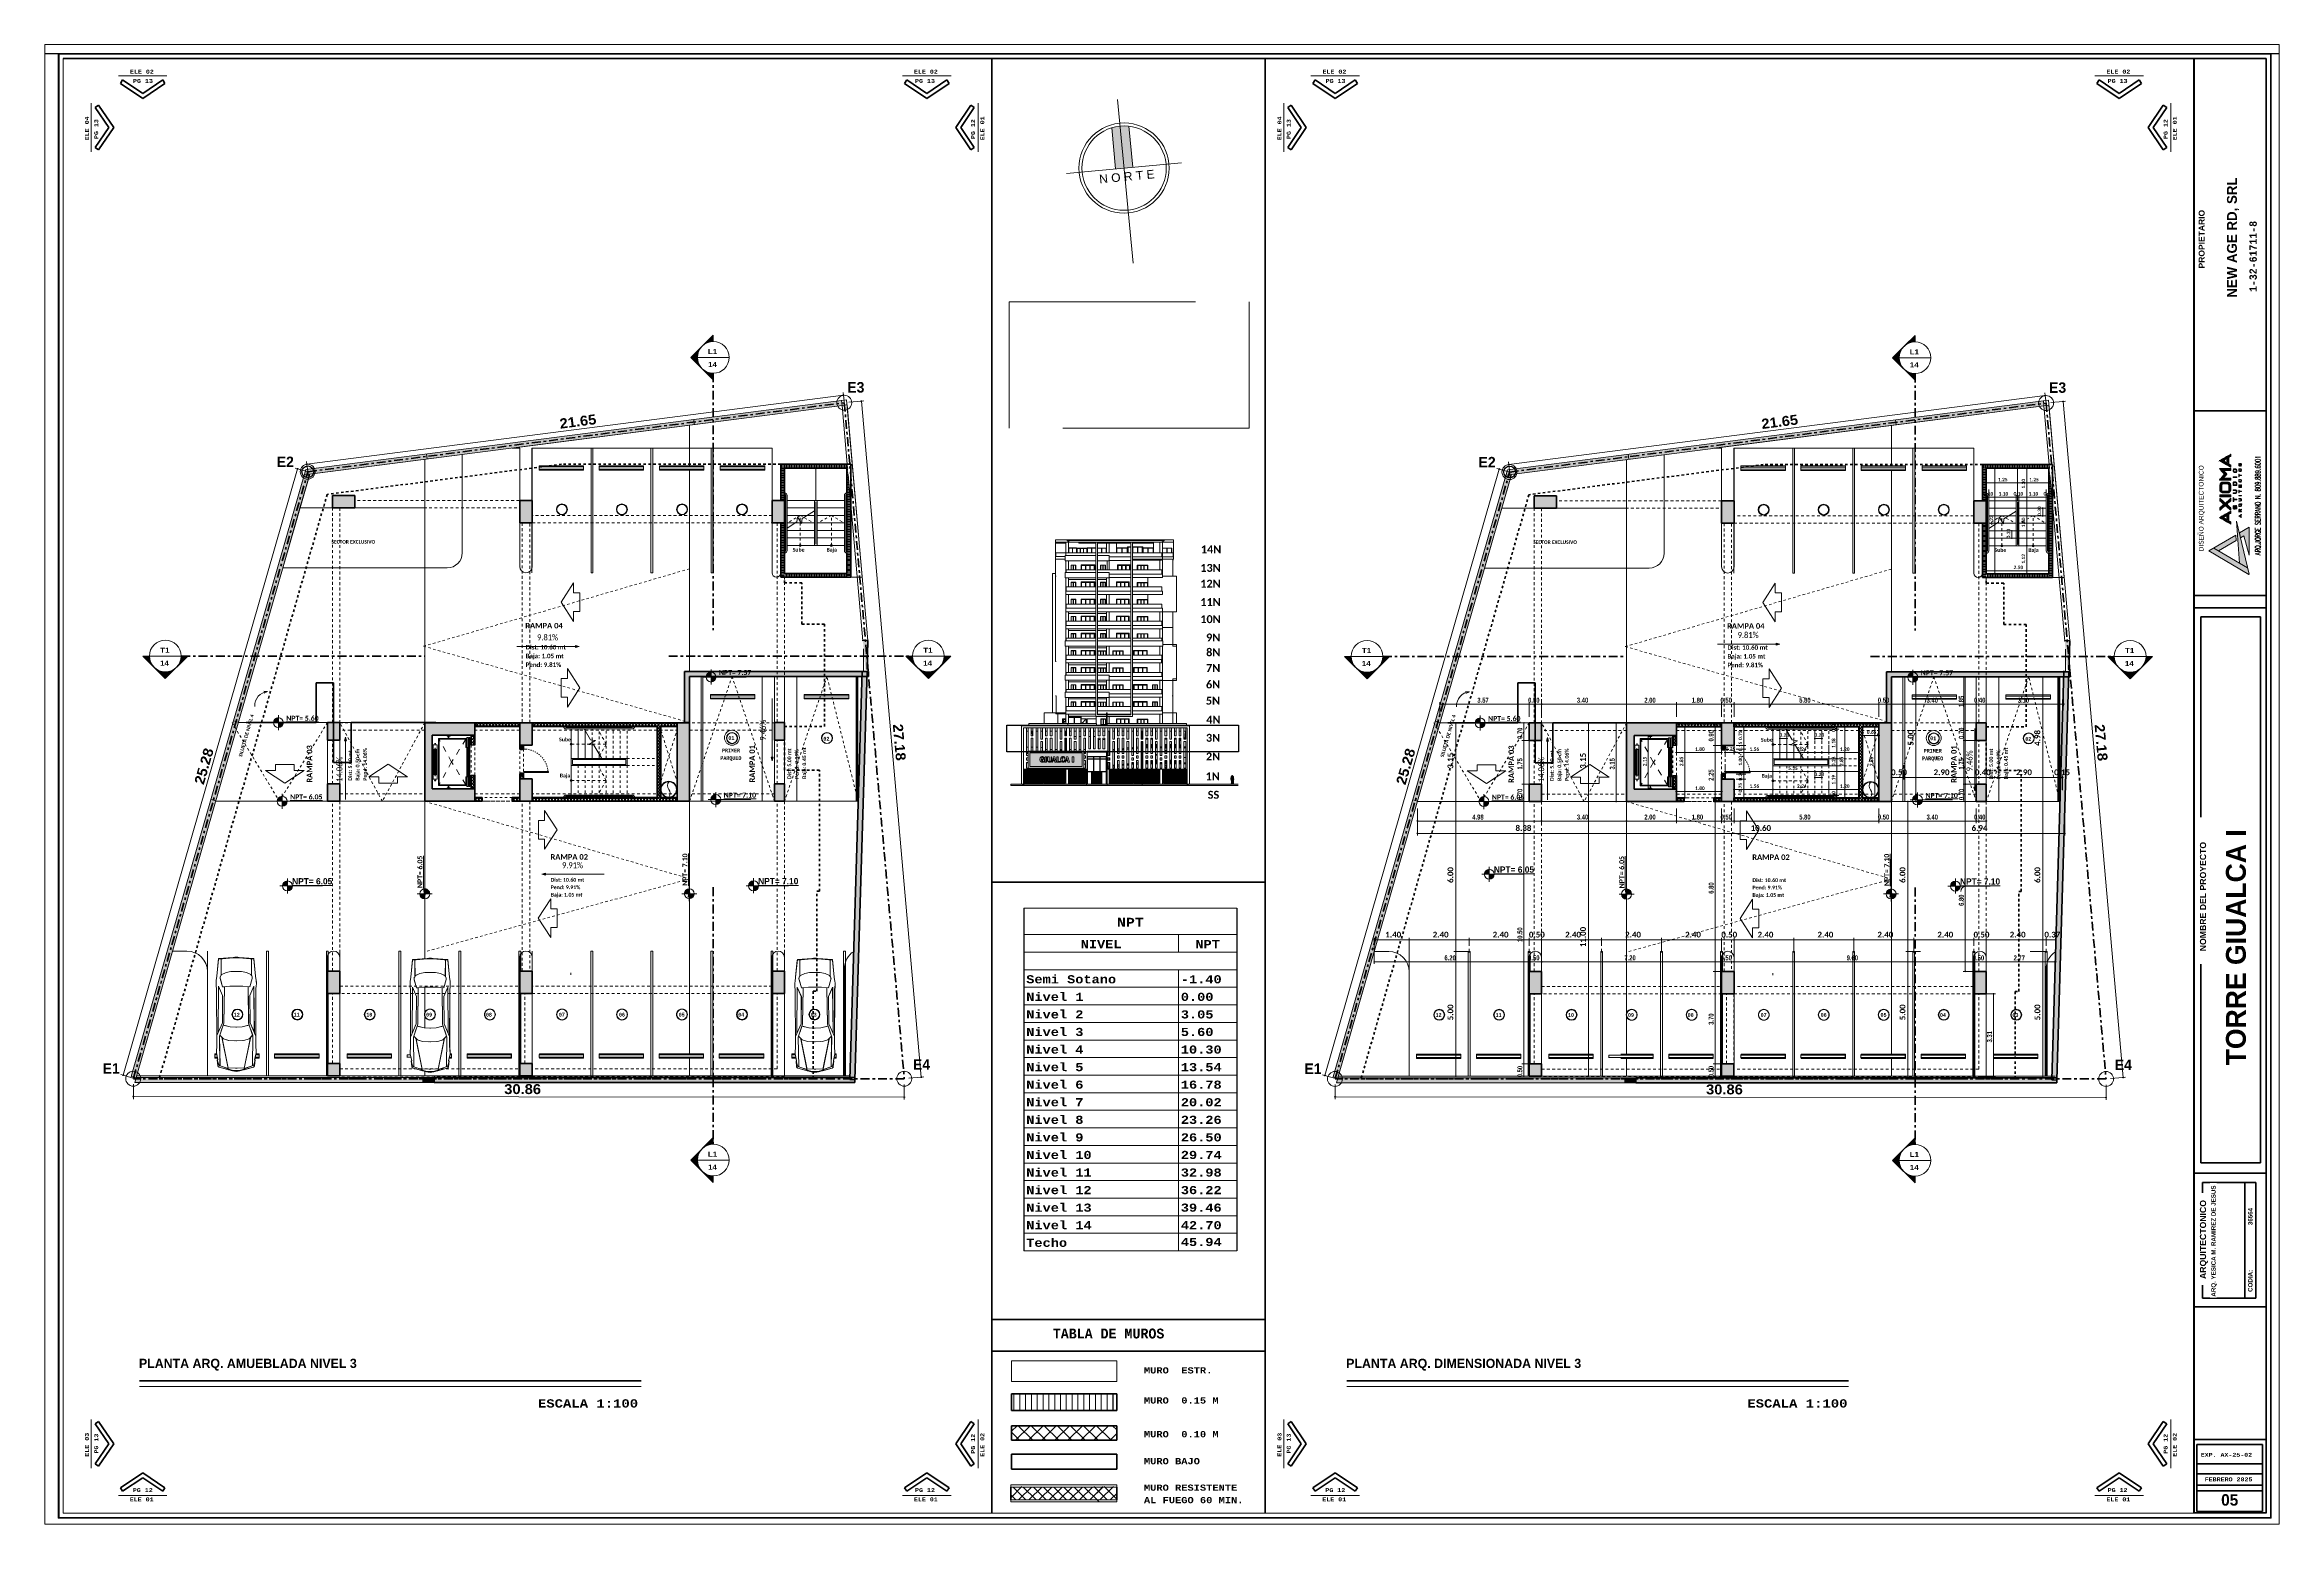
# Paper-space layout 'PG(5)' of a CAD drawing. Header units: metres. Extents: x 0 to 89.4, y 0.3 to 59.5.
# The model-space entities are those that its viewports show. They can reach past a viewport. Long polylines and large blocks are cut down to what shows.
import ezdxf

# ---------------------------------------------------------------- set-up
doc = ezdxf.new("R2010")
doc.units = ezdxf.units.M
for name, pattern in [('Basculante', [0.11625, 0.075, -0.04125]), ('basculante modificado', [0.18, 0.1125, -0.0675]), ('Dash Dot 3_16_', [0.595313, 0.357187, -0.119063, 0, -0.119063]), ('Derribado', [0.36, 0.24, -0.12]), ('IMPORT-LIFT01$0$HIDDEN-Z', [225, 150, -75]), ('Trazo', [0.45, 0.225, -0.225]), ('Trazo_2_', [0.47625, 0.238125, -0.238125])]:
    doc.linetypes.add(name, pattern=pattern)
doc.layers.get('0').update_dxf_attribs({"color": 1})
for name, color, linetype, lineweight in [('A-ANNO-DIMS', 1, 'Continuous', 9), ('A-DETL', 1, 'Continuous', 9), ('A-DETL-GENF', 1, 'Continuous', 9), ('A-DETL-GENF-HDLN', 1, 'Trazo_2_', 9), ('A-DETL-MEDM', 1, 'Continuous', 30), ('A-DETL-THIN', 1, 'Continuous', 9), ('A-DETL-WIDE', 1, 'Continuous', 100), ('A-DOOR', 1, 'Continuous', 9), ('A-DOOR-FRAM', 1, 'Continuous', 9), ('A-DOOR-GLAZ', 1, 'Continuous', 9), ('A-DOOR-HDLN', 1, 'Trazo', 20), ('A-FLOR', 2, 'Continuous', 9), ('A-FLOR-HRAL', 1, 'Continuous', 9), ('A-FLOR-OVHD', 7, 'Basculante', 9), ('A-FLOR-PATT', 8, 'Continuous', 50), ('A-GENM', 1, 'Continuous', 9), ('A-GLAZ', 1, 'Continuous', 9), ('A-GLAZ-CWMG', 1, 'Continuous', 9), ('A-WALL', 4, 'Continuous', 9), ('AX-065-C-SOLAR$0$hatch_polil', 1, 'Continuous', 18), ('AX-065-C-SOLAR$0$TEXT50', 1, 'Continuous', 18), ('C-PRKG', 2, 'Continuous', 9), ('G-ANNO-DIMS', 1, 'Continuous', 9), ('G-ANNO-SCHD', 1, 'Continuous', 9), ('G-ANNO-SYMB', 1, 'Continuous', 9), ('G-ANNO-TEXT', 2, 'Continuous', 9), ('G-ANNO-TTLB', 3, 'Continuous', 18), ('G-ANNO-TTLB-WIDE', 1, 'Continuous', 70), ('G-IMPT', 1, 'Continuous', 9), ('S-BEAM', 1, 'Continuous', 9), ('S-COLS', 7, 'Continuous', 9), ('S-STRS', 1, 'Continuous', 9), ('S-STRS-MBND', 1, 'Basculante', 9)]:
    doc.layers.add(name, color=color, linetype=linetype, lineweight=lineweight)
doc.layers.add('A-WALL-PATT', color=7, linetype='Continuous', lineweight=35, true_color=0x9c9c9c)
doc.layers.add('NORTE_dwg', color=7, linetype='Continuous', lineweight=18, true_color=0x767676)
doc.styles.add('Arial', font='arial.ttf', dxfattribs={"height": 0.433594})
doc.styles.add('Arial Black', font='', dxfattribs={"height": 0.15})
doc.styles.add('Arial Black_B', font='ariblk.ttf', dxfattribs={"width": 0.9, "height": 0.1875})
doc.styles.add('Arial_2', font='arial.ttf', dxfattribs={"height": 0.095973})
doc.styles.add('Arial_B', font='arialbd.ttf', dxfattribs={"height": 0.0025})
doc.styles.add('Arial_B_1', font='arialbd.ttf', dxfattribs={"height": 0.001786})
doc.styles.add('Britannic Bold_B', font='', dxfattribs={"width": 0.7})
doc.styles.add('Britannic Bold_B_1', font='', dxfattribs={"width": 0.7, "height": 0.4})
doc.styles.add('Britannic Bold_B_2', font='', dxfattribs={"width": 1.1, "height": 0.009})
doc.styles.add('Britannic Bold_B_3', font='', dxfattribs={"width": 0.7})
doc.styles.add('Britannic Bold_B_4', font='', dxfattribs={"height": 0.004465})
doc.styles.add('Britannic Bold_B_5', font='', dxfattribs={"height": 0.006})
doc.styles.add('Britannic Bold_B_6', font='', dxfattribs={"height": 0.005})
doc.styles.add('Britannic Bold_B_8', font='', dxfattribs={"height": 0.006})
doc.styles.add('Calibri', font='calibri.ttf', dxfattribs={"width": 0.9, "height": 0.24})
doc.styles.add('Calibri_B', font='calibrib.ttf', dxfattribs={"height": 0.165})
doc.styles.add('Calibri_B_1', font='calibrib.ttf', dxfattribs={"height": 0.135})
doc.styles.add('Calibri_B_2', font='calibrib.ttf', dxfattribs={"height": 0.135})
doc.styles.add('Calibri_B_3', font='calibrib.ttf', dxfattribs={"height": 0.15})
doc.styles.add('Calibri_B_4', font='calibrib.ttf', dxfattribs={"height": 0.1125})
doc.styles.add('Calibri_B_5', font='calibrib.ttf', dxfattribs={"height": 0.66})
doc.styles.add('Calibri_B_6', font='calibrib.ttf', dxfattribs={"width": 0.9})
doc.styles.add('Calibri_B_7', font='calibrib.ttf', dxfattribs={"width": 0.8, "height": 0.18})
doc.styles.add('Courier New_B', font='courbd.ttf', dxfattribs={"height": 0.1125})
doc.styles.add('Courier New_B_2', font='courbd.ttf', dxfattribs={"height": 0.0016})
doc.styles.add('Courier New_B_3', font='courbd.ttf', dxfattribs={"height": 0.2625})
doc.styles.add('Courier New_B_4', font='courbd.ttf', dxfattribs={"height": 0.001587})
doc.styles.add('Courier New_B_5', font='courbd.ttf', dxfattribs={"width": 0.8, "height": 0.51})
doc.styles.add('Courier New_B_6', font='courbd.ttf', dxfattribs={"height": 0.002})
doc.styles.add('Courier New_B_8', font='courbd.ttf', dxfattribs={"height": 0.0035})
doc.styles.add('Courier New_B_9', font='courbd.ttf', dxfattribs={"height": 0.003591})
doc.styles.add('RomanD', font='romand__.ttf', dxfattribs={"width": 0.6, "height": 0.002084})
doc.styles.get('Arial Black').set_extended_font_data('Arial Black')
doc.styles.get('Britannic Bold_B').set_extended_font_data('Britannic Bold', bold=True)
doc.styles.get('Britannic Bold_B_1').set_extended_font_data('Britannic Bold', bold=True)
doc.styles.get('Britannic Bold_B_2').set_extended_font_data('Britannic Bold', bold=True)
doc.styles.get('Britannic Bold_B_3').set_extended_font_data('Britannic Bold', bold=True)
doc.styles.get('Britannic Bold_B_4').set_extended_font_data('Britannic Bold', bold=True)
doc.styles.get('Britannic Bold_B_5').set_extended_font_data('Britannic Bold', bold=True)
doc.styles.get('Britannic Bold_B_6').set_extended_font_data('Britannic Bold', bold=True)
doc.styles.get('Britannic Bold_B_8').set_extended_font_data('Britannic Bold', bold=True)

# ---------------------------------------------------------------- blocks, each defined once
blk = doc.blocks.new('Bajo Derecha A2 - 00-LOGO ACROMATICO_dwg-1898258-INDICE Y PORTADA')
at = {"layer": 'G-IMPT', "lineweight": 9}
h = blk.add_hatch(color=256, dxfattribs=at)
edge = h.paths.add_edge_path()
edge.add_spline(control_points=[(2.87733, -17.94751), (2.87727, -17.94752), (2.87839, -17.94689), (2.87544, -17.94859), (2.87467, -17.94903), (2.87104, -17.95112), (2.87406, -17.94991), (2.87182, -17.94959), (2.87331, -17.95042), (2.87385, -17.95074), (2.87427, -17.95098), (2.87485, -17.95132), (2.87571, -17.95181), (2.87603, -17.952), (2.8764, -17.95221), (2.87733, -17.95275), (2.87726, -17.95273), (2.87733, -17.95273)], knot_values=[-1, -1, -1, -1, -0.854167, -0.833333, -0.791667, -0.770833, -0.572917, -0.375, -0.354167, -0.333333, -0.3125, -0.291667, -0.25, -0.208333, -0.1875, -0.166667, 0, 0, 0, 0], degree=3, periodic=0)
edge.add_spline(control_points=[(2.87733, -17.95273), (2.87734, -17.95274), (2.87734, -17.95279), (2.87734, -17.9522), (2.87735, -17.95186), (2.87736, -17.95186), (2.87717, -17.95175), (2.87697, -17.95164), (2.87679, -17.95154), (2.87658, -17.95139), (2.87657, -17.9516), (2.87656, -17.95115), (2.87656, -17.9508), (2.87657, -17.95035), (2.87657, -17.94901), (2.87657, -17.94885), (2.87655, -17.94885), (2.87674, -17.94874), (2.877, -17.94859), (2.8773, -17.94841), (2.87734, -17.94847), (2.87735, -17.94824), (2.87734, -17.94805), (2.87734, -17.94745), (2.87734, -17.9475), (2.87733, -17.94751)], knot_values=[-1, -1, -1, -1, -0.895833, -0.875, -0.854167, -0.78125, -0.75, -0.729167, -0.708333, -0.682292, -0.625, -0.614583, -0.604167, -0.583333, -0.5625, -0.494792, -0.333333, -0.291667, -0.270833, -0.239583, -0.174479, -0.145833, -0.125, -0.104167, 0, 0, 0, 0], degree=3, periodic=0)
edge = h.paths.add_edge_path()
edge.add_spline(control_points=[(2.8744, -17.95015), (2.87434, -17.95011), (2.87399, -17.95033), (2.87526, -17.94959), (2.87682, -17.94872), (2.87574, -17.94884), (2.87579, -17.94969), (2.87579, -17.94991), (2.87579, -17.95005), (2.87579, -17.95013)], knot_values=[-1, -1, -1, -1, -0.666667, -0.619048, -0.571429, -0.142857, -0.095238, -0.047619, 0, 0, 0, 0], degree=3, periodic=0)
edge.add_spline(control_points=[(2.87579, -17.95013), (2.87579, -17.9502), (2.87579, -17.95036), (2.87576, -17.95123), (2.87642, -17.95131), (2.87543, -17.95075), (2.87441, -17.95016), (2.87442, -17.95017), (2.8744, -17.95015)], knot_values=[-1, -1, -1, -1, -0.941176, -0.882353, -0.352941, -0.294118, -0.235294, 0, 0, 0, 0], degree=3, periodic=0)
h = blk.add_hatch(color=256, dxfattribs=at)
edge = h.paths.add_edge_path()
edge.add_line((2.87273, -17.95329), (2.87373, -17.95443))
edge.add_line((2.87373, -17.95443), (2.87472, -17.95558))
edge.add_spline(control_points=[(2.87442, -17.95403), (2.87449, -17.95403), (2.8744, -17.95403), (2.87487, -17.95403), (2.87535, -17.95403), (2.87588, -17.95403), (2.8764, -17.95403), (2.87703, -17.95403), (2.8774, -17.95402), (2.87734, -17.95414), (2.87734, -17.95385), (2.87736, -17.95358), (2.87724, -17.95327), (2.87807, -17.95325), (2.87662, -17.95325), (2.87561, -17.95325), (2.87483, -17.95325), (2.87407, -17.95325), (2.87344, -17.95325), (2.87173, -17.95326), (2.87277, -17.95322), (2.87273, -17.95329)], knot_values=[0, 0, 0, 0, 0.104167, 0.125, 0.145833, 0.166667, 0.1875, 0.208333, 0.25, 0.419271, 0.479167, 0.520833, 0.5625, 0.661458, 0.6875, 0.708333, 0.729167, 0.75, 0.770833, 0.791667, 1, 1, 1, 1], degree=3, periodic=0)
edge = h.paths.add_edge_path()
edge.add_spline(control_points=[(2.87576, -17.95558), (2.87566, -17.95569), (2.87552, -17.95586), (2.87532, -17.9561), (2.87516, -17.95629), (2.87495, -17.95654), (2.87467, -17.95684), (2.87438, -17.95722), (2.87422, -17.95716), (2.87445, -17.95714), (2.87468, -17.95715), (2.875, -17.95715), (2.87551, -17.95715), (2.87608, -17.95715), (2.87647, -17.95715), (2.8767, -17.95715), (2.877, -17.95713), (2.87721, -17.95709), (2.87737, -17.95718), (2.87738, -17.95738), (2.87734, -17.95759), (2.87736, -17.95775), (2.87754, -17.95787), (2.87719, -17.95795), (2.8764, -17.95795), (2.87541, -17.95793), (2.87477, -17.95793), (2.87423, -17.95793), (2.87353, -17.95793), (2.87304, -17.95793), (2.87274, -17.95793)], knot_values=[0, 0, 0, 0, 0.055556, 0.083333, 0.111111, 0.138889, 0.180556, 0.215278, 0.305556, 0.333333, 0.347222, 0.361111, 0.388889, 0.416667, 0.4375, 0.451389, 0.472222, 0.527778, 0.576389, 0.611111, 0.645833, 0.694444, 0.756944, 0.777778, 0.833333, 0.861111, 0.888889, 0.916667, 0.944444, 1, 1, 1, 1], degree=3, periodic=0)
edge.add_spline(control_points=[(2.87274, -17.95793), (2.87271, -17.95793), (2.87275, -17.95787), (2.87297, -17.95762), (2.8736, -17.9569), (2.87395, -17.95649), (2.87432, -17.95607), (2.87472, -17.9556), (2.87473, -17.9556), (2.87472, -17.95558)], knot_values=[0, 0, 0, 0, 0.214286, 0.285714, 0.428571, 0.5, 0.571429, 0.75, 1, 1, 1, 1], degree=3, periodic=0)
edge.add_line((2.87576, -17.95558), (2.8751, -17.95481))
edge.add_line((2.8751, -17.95481), (2.87442, -17.95403))
h = blk.add_hatch(color=256, dxfattribs=at)
edge = h.paths.add_edge_path()
edge.add_spline(control_points=[(2.87898, -17.95494), (2.87893, -17.95494), (2.87882, -17.95494), (2.87871, -17.95494), (2.87846, -17.9549), (2.87834, -17.95477), (2.87824, -17.95459), (2.87826, -17.95439), (2.87825, -17.9542), (2.87826, -17.95401), (2.87824, -17.95381), (2.87833, -17.95363), (2.87847, -17.95348), (2.87884, -17.95342), (2.87878, -17.95345), (2.87936, -17.95345), (2.87927, -17.95343), (2.87954, -17.9535), (2.87969, -17.95363), (2.87974, -17.95381), (2.87975, -17.954), (2.87976, -17.95418), (2.87975, -17.95436), (2.87975, -17.95455), (2.87971, -17.95472), (2.87959, -17.95486), (2.87942, -17.95493), (2.87918, -17.95496), (2.87908, -17.95494), (2.87898, -17.95494)], knot_values=[0, 0, 0, 0, 0.052083, 0.09375, 0.119792, 0.145833, 0.169271, 0.197917, 0.229167, 0.252604, 0.28125, 0.3125, 0.338542, 0.369792, 0.5, 0.541667, 0.630208, 0.664062, 0.697917, 0.729167, 0.75, 0.770833, 0.791667, 0.8125, 0.838542, 0.864583, 0.895833, 0.927083, 1, 1, 1, 1], degree=3, periodic=0)
edge.add_line((2.87898, -17.95494), (2.87898, -17.95494))
edge.add_line((2.87898, -17.95494), (2.87898, -17.95494))
edge = h.paths.add_edge_path()
edge.add_line((2.879, -17.95468), (2.879, -17.95468))
edge.add_line((2.879, -17.95468), (2.879, -17.95468))
edge.add_spline(control_points=[(2.879, -17.95468), (2.87893, -17.95468), (2.87881, -17.95468), (2.8786, -17.95467), (2.87851, -17.95459), (2.87852, -17.95436), (2.87852, -17.95418), (2.87852, -17.954), (2.87851, -17.9538), (2.87864, -17.9537), (2.87877, -17.95371), (2.8789, -17.95371), (2.87915, -17.95371), (2.87935, -17.95371), (2.87947, -17.95378), (2.87949, -17.95397), (2.87948, -17.95417), (2.87948, -17.95456), (2.87953, -17.95449), (2.87937, -17.9547), (2.87917, -17.95467), (2.87905, -17.95468), (2.879, -17.95468)], knot_values=[-1, -1, -1, -1, -0.9375, -0.885417, -0.828125, -0.796875, -0.770833, -0.744792, -0.713542, -0.65625, -0.578125, -0.520833, -0.479167, -0.442708, -0.390625, -0.354167, -0.322917, -0.291667, -0.167969, -0.104167, -0.046875, 0, 0, 0, 0], degree=3, periodic=0)
h = blk.add_hatch(color=256, dxfattribs=at)
edge = h.paths.add_edge_path()
edge.add_spline(control_points=[(2.88134, -17.95227), (2.88126, -17.95229), (2.88128, -17.95217), (2.88142, -17.95196), (2.88141, -17.95159), (2.88145, -17.95158), (2.88132, -17.95135), (2.88116, -17.95145), (2.88117, -17.95167), (2.88116, -17.9519), (2.88119, -17.95192), (2.88111, -17.95217), (2.88096, -17.95227), (2.88077, -17.95229), (2.88059, -17.95219), (2.88054, -17.952), (2.88052, -17.9518), (2.88053, -17.95157), (2.88056, -17.95139), (2.88066, -17.95125), (2.88077, -17.95122), (2.88084, -17.95123)], knot_values=[-1, -1, -1, -1, -0.770833, -0.710938, -0.677083, -0.578125, -0.505208, -0.4375, -0.395833, -0.354167, -0.290365, -0.260417, -0.229167, -0.197917, -0.166667, -0.135417, -0.114583, -0.088542, -0.0625, -0.03125, 0, 0, 0, 0], degree=3, periodic=0)
edge.add_spline(control_points=[(2.88084, -17.95123), (2.88087, -17.95133), (2.88075, -17.95131), (2.88073, -17.9516), (2.88073, -17.95191), (2.88071, -17.95206), (2.88094, -17.95212), (2.88098, -17.95192), (2.88098, -17.95181), (2.88096, -17.95155), (2.88101, -17.95135), (2.88119, -17.9512), (2.88142, -17.95122), (2.8816, -17.9514), (2.8816, -17.95144), (2.8816, -17.95169), (2.88161, -17.95189), (2.88159, -17.95207), (2.88151, -17.95222), (2.8814, -17.95226), (2.88134, -17.95227)], knot_values=[-1, -1, -1, -1, -0.796875, -0.75, -0.71875, -0.65625, -0.578125, -0.498698, -0.4375, -0.395833, -0.354167, -0.3125, -0.270833, -0.229167, -0.15625, -0.119792, -0.09375, -0.0625, -0.03125, 0, 0, 0, 0], degree=3, periodic=0)
h = blk.add_hatch(color=256, dxfattribs=at)
edge = h.paths.add_edge_path()
edge.add_line((2.87734, -17.96527), (2.87623, -17.96623))
edge.add_line((2.87623, -17.96623), (2.87514, -17.96718))
edge.add_spline(control_points=[(2.87575, -17.96771), (2.87577, -17.96765), (2.87546, -17.96794), (2.87622, -17.96728), (2.8765, -17.96704), (2.87678, -17.96679), (2.8771, -17.96651), (2.87747, -17.96619), (2.87733, -17.96635), (2.87734, -17.96605), (2.87734, -17.96582), (2.87735, -17.96539), (2.87734, -17.96539), (2.87734, -17.96527)], knot_values=[0, 0, 0, 0, 0.208333, 0.25, 0.291667, 0.333333, 0.375, 0.416667, 0.583333, 0.645833, 0.708333, 0.791667, 1, 1, 1, 1], degree=3, periodic=0)
edge = h.paths.add_edge_path()
edge.add_spline(control_points=[(2.87575, -17.96771), (2.87579, -17.96775), (2.87568, -17.96765), (2.87654, -17.9684), (2.87725, -17.96901), (2.87725, -17.96911), (2.87735, -17.96881), (2.87734, -17.9694), (2.87734, -17.9696), (2.87734, -17.97016), (2.87735, -17.97008), (2.87733, -17.9701)], knot_values=[0, 0, 0, 0, 0.208333, 0.25, 0.291667, 0.447917, 0.666667, 0.708333, 0.75, 0.791667, 1, 1, 1, 1], degree=3, periodic=0)
edge.add_spline(control_points=[(2.87733, -17.9701), (2.87755, -17.9703), (2.87759, -17.97034), (2.87729, -17.97008), (2.87686, -17.96971), (2.87622, -17.96915), (2.87557, -17.96859), (2.87502, -17.96811), (2.87485, -17.96797), (2.87498, -17.96809), (2.87514, -17.96823)], knot_values=[0, 0, 0, 0, 0.25, 0.333333, 0.416667, 0.5, 0.583333, 0.666667, 0.833333, 1, 1, 1, 1], degree=3, periodic=0)
edge.add_spline(control_points=[(2.87514, -17.96823), (2.87478, -17.96853), (2.87406, -17.96915), (2.87332, -17.96979), (2.87295, -17.97011)], knot_values=[0, 0, 0, 0, 0.5, 1, 1, 1, 1], degree=3, periodic=0)
edge.add_spline(control_points=[(2.87295, -17.97011), (2.87291, -17.97007), (2.87293, -17.97013), (2.87293, -17.96964), (2.87293, -17.96942), (2.87295, -17.96901), (2.8728, -17.96922), (2.87316, -17.9689), (2.87348, -17.96862), (2.87377, -17.96837), (2.87405, -17.96813), (2.87481, -17.96747), (2.87448, -17.96775), (2.87453, -17.96771)], knot_values=[0, 0, 0, 0, 0.25, 0.291667, 0.333333, 0.416667, 0.583333, 0.625, 0.666667, 0.708333, 0.75, 0.791667, 1, 1, 1, 1], degree=3, periodic=0)
edge.add_spline(control_points=[(2.87453, -17.96771), (2.8745, -17.96766), (2.87455, -17.96771), (2.87424, -17.96744), (2.87398, -17.96721), (2.8737, -17.96697), (2.8734, -17.96671), (2.87288, -17.96626), (2.87309, -17.9664), (2.87292, -17.96643), (2.87293, -17.96602), (2.87293, -17.96566), (2.87293, -17.96543), (2.87293, -17.96531)], knot_values=[0, 0, 0, 0, 0.192308, 0.230769, 0.269231, 0.307692, 0.346154, 0.384615, 0.548077, 0.788462, 0.846154, 0.923077, 1, 1, 1, 1], degree=3, periodic=0)
edge.add_spline(control_points=[(2.87293, -17.96531), (2.87299, -17.96529), (2.87296, -17.9653), (2.87377, -17.966), (2.87417, -17.96634), (2.87444, -17.96658), (2.87511, -17.96716), (2.8751, -17.96714), (2.87514, -17.96718)], knot_values=[0, 0, 0, 0, 0.333333, 0.416667, 0.5, 0.583333, 0.666667, 1, 1, 1, 1], degree=3, periodic=0)
h = blk.add_hatch(color=256, dxfattribs=at)
edge = h.paths.add_edge_path()
edge.add_spline(control_points=[(2.87514, -17.9647), (2.87482, -17.9647), (2.87426, -17.9647), (2.87326, -17.9647), (2.87287, -17.9647), (2.87295, -17.96472), (2.87293, -17.96448), (2.87293, -17.96429), (2.87292, -17.96399), (2.87302, -17.96389), (2.873, -17.96393), (2.87326, -17.96392), (2.8738, -17.96392), (2.87438, -17.96392), (2.87484, -17.96392), (2.87515, -17.96392)], knot_values=[-1, -1, -1, -1, -0.958333, -0.916667, -0.895833, -0.78125, -0.708333, -0.625, -0.552083, -0.40625, -0.208333, -0.166667, -0.125, -0.083333, 0, 0, 0, 0], degree=3, periodic=0)
edge.add_spline(control_points=[(2.87515, -17.96392), (2.87533, -17.96392), (2.87569, -17.96392), (2.87622, -17.96392), (2.87743, -17.96393), (2.87734, -17.96387), (2.87734, -17.96418), (2.87737, -17.96449), (2.87704, -17.96482), (2.87868, -17.9647), (2.87679, -17.9647), (2.87619, -17.9647), (2.87569, -17.9647), (2.87532, -17.9647), (2.87514, -17.9647)], knot_values=[-1, -1, -1, -1, -0.952381, -0.904762, -0.857143, -0.660714, -0.595238, -0.52381, -0.380952, -0.095238, -0.071429, -0.047619, -0.02381, 0, 0, 0, 0], degree=3, periodic=0)
h = blk.add_hatch(color=256, dxfattribs=at)
edge = h.paths.add_edge_path()
edge.add_spline(control_points=[(2.87734, -17.96092), (2.87734, -17.961), (2.87734, -17.96115), (2.87734, -17.96136), (2.87734, -17.96157), (2.87736, -17.96178), (2.87733, -17.962), (2.87727, -17.96226), (2.87716, -17.96254), (2.87698, -17.96275), (2.87679, -17.96291), (2.87662, -17.96302), (2.87644, -17.96308), (2.87624, -17.96313), (2.87604, -17.96313), (2.87584, -17.96314), (2.87571, -17.96313), (2.87541, -17.96313), (2.87517, -17.96313), (2.87496, -17.96314), (2.87478, -17.96314), (2.8746, -17.96314), (2.87442, -17.96313), (2.87425, -17.96312), (2.87408, -17.96312), (2.8739, -17.96309), (2.87375, -17.96305), (2.8736, -17.96297), (2.87345, -17.96287), (2.87331, -17.96275), (2.87317, -17.96261), (2.87307, -17.96246), (2.87299, -17.96226), (2.87295, -17.96213), (2.87293, -17.96197), (2.87292, -17.96168), (2.87293, -17.96141), (2.87293, -17.96115), (2.87293, -17.96092), (2.87293, -17.96066), (2.8729, -17.96037), (2.8729, -17.96006), (2.87293, -17.95982), (2.87303, -17.95958), (2.87316, -17.95933), (2.8733, -17.95914), (2.87346, -17.95896), (2.87362, -17.95885), (2.87384, -17.95878), (2.87407, -17.95874), (2.87434, -17.95867), (2.87422, -17.95872), (2.87464, -17.95871), (2.87539, -17.95872), (2.87579, -17.95872), (2.87596, -17.95872), (2.8762, -17.95873), (2.87617, -17.95869), (2.87648, -17.95879), (2.87672, -17.95888), (2.87688, -17.95901), (2.87701, -17.95918), (2.87714, -17.95939), (2.87725, -17.9596), (2.87733, -17.9598), (2.87738, -17.95998), (2.87736, -17.96018), (2.87734, -17.96036), (2.87735, -17.96062), (2.87734, -17.9608), (2.87734, -17.96092)], knot_values=[0, 0, 0, 0, 0.019231, 0.033654, 0.048077, 0.067308, 0.079327, 0.096154, 0.115385, 0.134615, 0.149038, 0.163462, 0.182692, 0.201923, 0.221154, 0.240385, 0.269231, 0.288462, 0.307692, 0.317308, 0.326923, 0.336538, 0.346154, 0.355769, 0.365385, 0.375, 0.384615, 0.394231, 0.403846, 0.413462, 0.425481, 0.442308, 0.461538, 0.480769, 0.5, 0.509615, 0.519231, 0.528846, 0.536058, 0.543269, 0.557692, 0.567308, 0.576923, 0.586538, 0.596154, 0.605769, 0.612981, 0.625, 0.634615, 0.644231, 0.658654, 0.706731, 0.721154, 0.769231, 0.778846, 0.793269, 0.808894, 0.84375, 0.860577, 0.875, 0.884615, 0.894231, 0.903846, 0.913462, 0.920673, 0.932692, 0.947115, 0.959135, 0.971154, 1, 1, 1, 1], degree=3, periodic=0)
edge.add_line((2.87734, -17.96092), (2.87734, -17.96092))
edge.add_line((2.87734, -17.96092), (2.87734, -17.96092))
edge = h.paths.add_edge_path()
edge.add_spline(control_points=[(2.87371, -17.96092), (2.87371, -17.96062), (2.87371, -17.96023), (2.87371, -17.95987), (2.87377, -17.95975), (2.87393, -17.95958), (2.87407, -17.95951), (2.87435, -17.95949), (2.87399, -17.9595), (2.87497, -17.9595), (2.87561, -17.9595), (2.87622, -17.95951), (2.87596, -17.95945), (2.87632, -17.95956), (2.87649, -17.95972), (2.87663, -17.96017), (2.87656, -17.95988), (2.87657, -17.96034), (2.87656, -17.96064), (2.87656, -17.96083), (2.87656, -17.96093)], knot_values=[-1, -1, -1, -1, -0.947917, -0.916667, -0.854167, -0.802083, -0.75, -0.682292, -0.583333, -0.541667, -0.5, -0.447917, -0.34375, -0.3125, -0.28125, -0.244792, -0.125, -0.083333, -0.041667, 0, 0, 0, 0], degree=3, periodic=0)
edge.add_spline(control_points=[(2.87656, -17.96093), (2.87656, -17.96104), (2.87656, -17.96123), (2.87656, -17.9618), (2.87658, -17.96187), (2.87651, -17.96207), (2.87637, -17.96226), (2.87604, -17.96238), (2.87634, -17.96235), (2.87559, -17.96235), (2.87498, -17.96235), (2.87379, -17.96234), (2.87438, -17.9624), (2.87397, -17.9623), (2.87383, -17.96219), (2.87368, -17.96187), (2.87371, -17.96197), (2.87371, -17.96159), (2.87371, -17.96118), (2.87371, -17.96092)], knot_values=[-1, -1, -1, -1, -0.958333, -0.916667, -0.791667, -0.739583, -0.697917, -0.65625, -0.541667, -0.5, -0.458333, -0.416667, -0.290365, -0.260417, -0.229167, -0.1875, -0.083333, -0.041667, 0, 0, 0, 0], degree=3, periodic=0)
h = blk.add_hatch(color=256, dxfattribs=at)
edge = h.paths.add_edge_path()
edge.add_spline(control_points=[(2.87922, -17.96305), (2.87925, -17.96305), (2.87938, -17.96308), (2.8795, -17.96285), (2.87948, -17.96282), (2.87948, -17.96224), (2.87954, -17.96229), (2.8793, -17.96204), (2.8795, -17.96208), (2.87871, -17.96208), (2.87802, -17.96209), (2.87839, -17.96195), (2.87816, -17.96181), (2.87857, -17.96182), (2.87873, -17.96181), (2.87882, -17.96181)], knot_values=[-1, -1, -1, -1, -0.90625, -0.833333, -0.770833, -0.729167, -0.645833, -0.585938, -0.5, -0.458333, -0.416667, -0.25, -0.083333, -0.041667, 0, 0, 0, 0], degree=3, periodic=0)
edge.add_spline(control_points=[(2.87882, -17.96181), (2.8789, -17.96181), (2.87902, -17.96181), (2.8793, -17.96182), (2.87933, -17.96181), (2.87951, -17.96185), (2.87972, -17.96204), (2.87975, -17.96224), (2.87975, -17.96224), (2.87975, -17.96251), (2.87976, -17.96271), (2.87974, -17.96289), (2.87972, -17.96308), (2.87956, -17.96323), (2.87933, -17.96335), (2.87955, -17.9633), (2.87881, -17.96331), (2.87769, -17.9633), (2.87831, -17.96364), (2.87824, -17.96304), (2.87832, -17.96305), (2.87858, -17.96304), (2.8788, -17.96305), (2.879, -17.96305), (2.87914, -17.96305), (2.87922, -17.96305)], knot_values=[-1, -1, -1, -1, -0.958333, -0.927083, -0.864583, -0.822917, -0.791667, -0.751302, -0.6875, -0.65625, -0.635417, -0.614583, -0.585938, -0.5625, -0.53125, -0.458333, -0.416667, -0.395833, -0.161458, -0.123698, -0.080729, -0.0625, -0.041667, -0.020833, 0, 0, 0, 0], degree=3, periodic=0)
h = blk.add_hatch(color=256, dxfattribs=at)
edge = h.paths.add_edge_path()
edge.add_spline(control_points=[(2.879, -17.95861), (2.87892, -17.95861), (2.87878, -17.95862), (2.87857, -17.95862), (2.87845, -17.95868), (2.87831, -17.95881), (2.87826, -17.95896), (2.87825, -17.95906), (2.87825, -17.9594), (2.87825, -17.96009), (2.87834, -17.96008), (2.87808, -17.96012), (2.87861, -17.96011), (2.8788, -17.96011), (2.87893, -17.96011), (2.87899, -17.96011)], knot_values=[-1, -1, -1, -1, -0.958333, -0.90625, -0.833333, -0.770833, -0.703125, -0.65625, -0.625, -0.583333, -0.364583, -0.125, -0.083333, -0.041667, 0, 0, 0, 0], degree=3, periodic=0)
edge.add_spline(control_points=[(2.87899, -17.96011), (2.87909, -17.96011), (2.87932, -17.96011), (2.87967, -17.96013), (2.87976, -17.96), (2.87975, -17.96027), (2.87975, -17.95966), (2.87975, -17.95906), (2.87979, -17.9592), (2.87969, -17.95881), (2.87955, -17.95867), (2.87936, -17.95861), (2.87917, -17.95862), (2.87905, -17.95861), (2.879, -17.95861)], knot_values=[-1, -1, -1, -1, -0.916667, -0.833333, -0.635417, -0.458333, -0.416667, -0.375, -0.197917, -0.151042, -0.114583, -0.072917, -0.036458, 0, 0, 0, 0], degree=3, periodic=0)
edge = h.paths.add_edge_path()
edge.add_line((2.87899, -17.95985), (2.87899, -17.95985))
edge.add_line((2.87899, -17.95985), (2.87899, -17.95985))
edge.add_spline(control_points=[(2.87899, -17.95985), (2.87889, -17.95985), (2.8784, -17.95981), (2.87853, -17.96015), (2.87852, -17.95947), (2.87852, -17.95917), (2.87852, -17.95894), (2.8786, -17.95889), (2.87881, -17.95888), (2.87901, -17.95888), (2.8792, -17.95888), (2.87939, -17.95888), (2.87948, -17.95896), (2.87948, -17.95913), (2.87948, -17.95936), (2.87948, -17.95962), (2.87948, -17.95991), (2.87944, -17.95984), (2.87915, -17.95985), (2.87904, -17.95985), (2.87899, -17.95985)], knot_values=[-1, -1, -1, -1, -0.927083, -0.708333, -0.645833, -0.614583, -0.578125, -0.515625, -0.479167, -0.447917, -0.416667, -0.380208, -0.322917, -0.286458, -0.260417, -0.229167, -0.1875, -0.083333, -0.041667, 0, 0, 0, 0], degree=3, periodic=0)
h = blk.add_hatch(color=256, dxfattribs=at)
edge = h.paths.add_edge_path()
edge.add_spline(control_points=[(2.87975, -17.96567), (2.87975, -17.96568), (2.87987, -17.96592), (2.8796, -17.96589), (2.87934, -17.9659), (2.87912, -17.96589), (2.87814, -17.9659), (2.87856, -17.96568), (2.87851, -17.96625), (2.87854, -17.96627), (2.87848, -17.9666), (2.87822, -17.96641), (2.87826, -17.96673), (2.87825, -17.96605), (2.87825, -17.96587), (2.87825, -17.96577)], knot_values=[-1, -1, -1, -1, -0.859375, -0.828125, -0.8125, -0.791667, -0.770833, -0.583333, -0.541667, -0.427083, -0.364583, -0.255208, -0.083333, -0.041667, 0, 0, 0, 0], degree=3, periodic=0)
edge.add_spline(control_points=[(2.87825, -17.96577), (2.87825, -17.96567), (2.87825, -17.96528), (2.87826, -17.96496), (2.87821, -17.96495), (2.87855, -17.96508), (2.87851, -17.96533), (2.87853, -17.96556), (2.87847, -17.96564), (2.87878, -17.96563), (2.879, -17.96563), (2.87923, -17.96563), (2.87985, -17.96563), (2.87973, -17.96562), (2.87975, -17.96567)], knot_values=[-1, -1, -1, -1, -0.958333, -0.84375, -0.619792, -0.5625, -0.520833, -0.46875, -0.369792, -0.333333, -0.291667, -0.25, -0.208333, 0, 0, 0, 0], degree=3, periodic=0)
h = blk.add_hatch(color=256, dxfattribs=at)
edge = h.paths.add_edge_path()
edge.add_line((2.8816, -17.96035), (2.8816, -17.96035))
edge.add_line((2.8816, -17.96035), (2.8816, -17.96035))
edge.add_spline(control_points=[(2.8816, -17.96035), (2.88163, -17.96046), (2.88167, -17.9607), (2.8816, -17.96089), (2.8814, -17.96089), (2.88123, -17.96087), (2.88106, -17.96088), (2.88088, -17.96088), (2.88027, -17.96086), (2.88055, -17.96122), (2.88053, -17.96061), (2.88054, -17.95972), (2.88049, -17.95997), (2.88072, -17.95959), (2.88074, -17.96004), (2.88073, -17.9603), (2.88073, -17.96052), (2.88071, -17.96068), (2.88086, -17.96074), (2.88098, -17.96063), (2.88098, -17.9604), (2.88097, -17.96016), (2.88098, -17.95991), (2.88112, -17.95974), (2.88118, -17.95987), (2.88117, -17.96006), (2.88117, -17.96034), (2.88116, -17.96079), (2.8812, -17.9606), (2.8814, -17.96082), (2.88142, -17.96051), (2.88142, -17.96022), (2.8814, -17.95947), (2.88146, -17.95985), (2.88162, -17.95986), (2.8816, -17.96016), (2.8816, -17.96028), (2.8816, -17.96035)], knot_values=[-1, -1, -1, -1, -0.982143, -0.957589, -0.941964, -0.929688, -0.919643, -0.910714, -0.901786, -0.821429, -0.8125, -0.803571, -0.736607, -0.678571, -0.660714, -0.651786, -0.638393, -0.607143, -0.553571, -0.517857, -0.497768, -0.482143, -0.455357, -0.424107, -0.375, -0.352679, -0.339286, -0.323661, -0.263393, -0.216518, -0.205357, -0.196429, -0.180804, -0.098214, -0.053571, -0.026786, 0, 0, 0, 0], degree=3, periodic=0)
h = blk.add_hatch(color=256, dxfattribs=at)
edge = h.paths.add_edge_path()
edge.add_spline(control_points=[(2.87438, -17.97304), (2.87439, -17.97307), (2.8742, -17.97295), (2.87501, -17.97342), (2.87665, -17.97433), (2.87576, -17.97477), (2.87579, -17.97338), (2.87579, -17.97302), (2.87579, -17.97262), (2.87579, -17.97225), (2.87579, -17.9723), (2.87579, -17.97223)], knot_values=[-1, -1, -1, -1, -0.833333, -0.791667, -0.75, -0.291667, -0.25, -0.208333, -0.166667, -0.125, 0, 0, 0, 0], degree=3, periodic=0)
edge.add_spline(control_points=[(2.87579, -17.97223), (2.87593, -17.97213), (2.87573, -17.97224), (2.87504, -17.97264), (2.87438, -17.97302), (2.87421, -17.97312), (2.87438, -17.97304)], knot_values=[-1, -1, -1, -1, -0.625, -0.5, -0.375, 0, 0, 0, 0], degree=3, periodic=0)
edge = h.paths.add_edge_path()
edge.add_spline(control_points=[(2.87732, -17.97042), (2.87733, -17.97045), (2.87734, -17.97055), (2.87734, -17.97072), (2.87736, -17.97092), (2.87738, -17.97113), (2.87735, -17.9713), (2.87718, -17.97145), (2.87694, -17.97156), (2.87638, -17.97184), (2.87658, -17.97138), (2.87656, -17.97184), (2.87657, -17.97278), (2.87657, -17.97362), (2.87657, -17.97484), (2.87647, -17.97416), (2.87673, -17.97442), (2.87691, -17.97451), (2.87705, -17.9746), (2.87728, -17.9747), (2.87735, -17.97481), (2.87734, -17.97493), (2.87735, -17.97523), (2.87734, -17.97556), (2.87734, -17.97563), (2.87734, -17.97564)], knot_values=[0, 0, 0, 0, 0.052083, 0.088542, 0.114583, 0.135417, 0.166667, 0.1875, 0.21875, 0.239583, 0.395833, 0.416667, 0.458333, 0.479167, 0.489583, 0.59375, 0.625, 0.65625, 0.6875, 0.729167, 0.791667, 0.84375, 0.875, 0.916667, 1, 1, 1, 1], degree=3, periodic=0)
edge.add_spline(control_points=[(2.87734, -17.97564), (2.87726, -17.97564), (2.87707, -17.97551), (2.87596, -17.97487), (2.87555, -17.97463), (2.8749, -17.97426), (2.87425, -17.97388), (2.87348, -17.97344), (2.87228, -17.97274), (2.87285, -17.97307), (2.87279, -17.97303)], knot_values=[0, 0, 0, 0, 0.375, 0.4375, 0.5, 0.5625, 0.625, 0.6875, 0.75, 1, 1, 1, 1], degree=3, periodic=0)
edge.add_line((2.87732, -17.97042), (2.87506, -17.97172))
edge.add_line((2.87506, -17.97172), (2.87279, -17.97303))
h = blk.add_hatch(color=256, dxfattribs=at)
edge = h.paths.add_edge_path()
edge.add_spline(control_points=[(2.87974, -17.96861), (2.87975, -17.96873), (2.87976, -17.9689), (2.87975, -17.96911), (2.87975, -17.96929), (2.87972, -17.96947), (2.87956, -17.96962), (2.87927, -17.9698), (2.87933, -17.96953), (2.87928, -17.96948), (2.87949, -17.96935), (2.87948, -17.96916), (2.87949, -17.96889), (2.87948, -17.96863), (2.87943, -17.96848), (2.87919, -17.96847), (2.87912, -17.96869), (2.87914, -17.96866), (2.87913, -17.96904), (2.87914, -17.96925), (2.87911, -17.96945), (2.87902, -17.96958), (2.87883, -17.96971), (2.87861, -17.96972), (2.87841, -17.96963), (2.87828, -17.96946), (2.87825, -17.96929), (2.87825, -17.96911), (2.87825, -17.969), (2.87825, -17.96895)], knot_values=[-1, -1, -1, -1, -0.96875, -0.953125, -0.9375, -0.916667, -0.895833, -0.867188, -0.770833, -0.661458, -0.614583, -0.583333, -0.5625, -0.53125, -0.494792, -0.447917, -0.385417, -0.322917, -0.294271, -0.270833, -0.234375, -0.203125, -0.177083, -0.145833, -0.114583, -0.088542, -0.0625, -0.03125, 0, 0, 0, 0], degree=3, periodic=0)
edge.add_spline(control_points=[(2.87825, -17.96895), (2.87824, -17.96887), (2.87825, -17.96872), (2.87825, -17.9685), (2.87847, -17.96828), (2.87875, -17.96814), (2.87867, -17.96842), (2.87871, -17.96844), (2.8785, -17.9686), (2.87852, -17.96878), (2.87851, -17.96902), (2.87852, -17.96925), (2.87854, -17.9694), (2.87871, -17.96948), (2.8789, -17.96931), (2.87887, -17.96936), (2.87887, -17.96903), (2.87887, -17.9688), (2.87886, -17.9686), (2.8789, -17.96844), (2.87902, -17.96832), (2.8792, -17.96821), (2.8794, -17.96822), (2.87957, -17.96829), (2.8798, -17.96857), (2.87975, -17.96863), (2.87974, -17.96861)], knot_values=[-1, -1, -1, -1, -0.942708, -0.916667, -0.895833, -0.854167, -0.760417, -0.65625, -0.614583, -0.583333, -0.5625, -0.539062, -0.505208, -0.460938, -0.414062, -0.335938, -0.3125, -0.286458, -0.260417, -0.229167, -0.197917, -0.164062, -0.140625, -0.114583, -0.082031, 0, 0, 0, 0], degree=3, periodic=0)
blk.add_hatch(color=256, dxfattribs=at).paths.add_polyline_path([(2.87963, -17.97455), (2.88408, -17.99333), (2.88086, -17.99143)])
h = blk.add_hatch(color=256, dxfattribs=at)
edge = h.paths.add_edge_path()
edge.add_spline(control_points=[(2.88159, -17.9697), (2.88162, -17.96987), (2.88181, -17.96974), (2.88136, -17.97019), (2.88104, -17.97051), (2.88106, -17.97049), (2.88102, -17.97053)], knot_values=[0, 0, 0, 0, 0.5, 0.611111, 0.722222, 1, 1, 1, 1], degree=3, periodic=0)
edge.add_spline(control_points=[(2.88102, -17.97053), (2.88101, -17.97056), (2.88106, -17.97056), (2.88168, -17.97055), (2.88151, -17.97066), (2.88173, -17.97075), (2.88132, -17.97075), (2.87976, -17.97071), (2.88061, -17.97123), (2.88053, -17.97017), (2.88054, -17.96996), (2.88055, -17.96989), (2.88069, -17.96971), (2.88089, -17.96967), (2.88106, -17.96976), (2.8812, -17.96996), (2.88118, -17.97005), (2.88119, -17.97008)], knot_values=[0, 0, 0, 0, 0.09375, 0.119792, 0.216146, 0.385417, 0.416667, 0.458333, 0.666667, 0.71875, 0.760417, 0.8125, 0.84375, 0.869792, 0.895833, 0.932292, 1, 1, 1, 1], degree=3, periodic=0)
edge.add_spline(control_points=[(2.88119, -17.97008), (2.88125, -17.97004), (2.88133, -17.96995), (2.88147, -17.96981), (2.88154, -17.96974), (2.88159, -17.9697)], knot_values=[0, 0, 0, 0, 0.4, 0.7, 1, 1, 1, 1], degree=3, periodic=0)
h = blk.add_hatch(color=256, dxfattribs=at)
h.paths.add_polyline_path([(2.8795, -17.98231), (2.87934, -17.98011), (2.87047, -17.98531), (2.87243, -17.98647)])
edge = h.paths.add_edge_path()
edge.add_line((2.88472, -17.97693), (2.8847, -17.97693))
edge.add_line((2.88472, -17.97693), (2.88472, -17.98816))
edge.add_line((2.88472, -17.98816), (2.88264, -17.98046))
edge.add_line((2.88264, -17.98046), (2.88127, -17.98126))
edge.add_line((2.88127, -17.98126), (2.88079, -17.97924))
edge.add_line((2.88079, -17.97924), (2.8847, -17.97693))
h = blk.add_hatch(color=256, dxfattribs=at)
edge = h.paths.add_edge_path()
edge.add_line((2.87047, -17.98531), (2.88408, -17.99333))
edge.add_line((2.88408, -17.99333), (2.88469, -17.99589))
edge.add_line((2.88462, -17.99596), (2.88463, -17.99596))
edge.add_line((2.88463, -17.99596), (2.88465, -17.99596))
edge.add_line((2.88465, -17.99596), (2.88466, -17.99596))
edge.add_line((2.88466, -17.99596), (2.88467, -17.99595))
edge.add_line((2.88467, -17.99595), (2.88468, -17.99594))
edge.add_line((2.88468, -17.99594), (2.88469, -17.99593))
edge.add_line((2.88469, -17.99593), (2.88469, -17.99592))
edge.add_line((2.88469, -17.99592), (2.88469, -17.9959))
edge.add_line((2.88469, -17.9959), (2.88469, -17.99589))
edge.add_line((2.88462, -17.99596), (2.86849, -17.98647))
edge.add_line((2.86849, -17.98647), (2.87047, -17.98531))
blk.add_line((2.88408, -17.99333), (2.87047, -17.98531), dxfattribs=at)
at = {"layer": 'G-IMPT', "lineweight": 9, "flags": 128}
for points in [[(2.88469, -17.9959), (2.87963, -17.97455), (2.88086, -17.99143)], [(2.87243, -17.98647), (2.8795, -17.98231), (2.87934, -17.98011), (2.86849, -17.98647), (2.88462, -17.99596)]]:
    blk.add_lwpolyline(points, dxfattribs=at)
blk.add_lwpolyline([(2.88127, -17.98126), (2.88079, -17.97924), (2.8847, -17.97693), (2.8847, -17.98816), (2.88264, -17.98046)], close=True, dxfattribs=at)
at = {"layer": 'G-IMPT', "lineweight": 9}
blk.add_arc((2.88464, -17.99591), 0.0000548, 252.14358, 5.88745, dxfattribs=at)
for points, knots in [([(2.87733, -17.95273), (2.87728, -17.95273), (2.87724, -17.9527), (2.8772, -17.95267), (2.87667, -17.95237), (2.87614, -17.95206), (2.8756, -17.95175), (2.87472, -17.95124), (2.87383, -17.95073), (2.87294, -17.95022), (2.8729, -17.95019), (2.87287, -17.95017), (2.87283, -17.95015), (2.87281, -17.95013), (2.87281, -17.95011), (2.87283, -17.9501), (2.87286, -17.95008), (2.8729, -17.95006), (2.87293, -17.95004), (2.87435, -17.94922), (2.87577, -17.9484), (2.87719, -17.94758), (2.87723, -17.94755), (2.87728, -17.94752), (2.87733, -17.94751)], [0, 0, 0, 0, 1, 1, 1, 2, 2, 2, 3, 3, 3, 4, 4, 4, 5, 5, 5, 6, 6, 6, 7, 7, 7, 8, 8, 8, 8]), ([(2.87733, -17.94751), (2.87734, -17.94753), (2.87734, -17.94753), (2.87734, -17.94754), (2.87734, -17.9478), (2.87734, -17.94807), (2.87734, -17.94833), (2.87734, -17.94838), (2.87732, -17.94841), (2.87728, -17.94843), (2.87708, -17.94854), (2.87689, -17.94866), (2.87669, -17.94877), (2.87666, -17.94879), (2.87663, -17.94881), (2.8766, -17.94882), (2.87658, -17.94884), (2.87657, -17.94886), (2.87657, -17.94888), (2.87657, -17.94892), (2.87657, -17.94895), (2.87657, -17.94899), (2.87657, -17.94974), (2.87657, -17.9505), (2.87657, -17.95126), (2.87657, -17.95144), (2.87655, -17.95139), (2.87669, -17.95148), (2.87689, -17.95159), (2.87708, -17.9517), (2.87728, -17.95182), (2.87732, -17.95184), (2.87734, -17.95187), (2.87734, -17.95192), (2.87734, -17.95218), (2.87734, -17.95244), (2.87734, -17.9527), (2.87734, -17.95271), (2.87734, -17.95272), (2.87733, -17.95273)], [8, 8, 8, 8, 9, 9, 9, 10, 10, 10, 11, 11, 11, 12, 12, 12, 13, 13, 13, 14, 14, 14, 15, 15, 15, 16, 16, 16, 17, 17, 17, 18, 18, 18, 19, 19, 19, 20, 20, 20, 21, 21, 21, 21]), ([(2.87273, -17.95329), (2.87275, -17.95324), (2.87278, -17.95325), (2.8728, -17.95325), (2.87289, -17.95325), (2.87298, -17.95325), (2.87307, -17.95325), (2.87444, -17.95325), (2.87581, -17.95325), (2.87718, -17.95325), (2.87736, -17.95325), (2.87734, -17.95323), (2.87734, -17.95342), (2.87734, -17.9536), (2.87734, -17.95378), (2.87734, -17.95396), (2.87734, -17.95403), (2.87734, -17.95403), (2.87727, -17.95403), (2.87723, -17.95403), (2.87719, -17.95403), (2.87715, -17.95403), (2.8763, -17.95403), (2.87545, -17.95403), (2.8746, -17.95403), (2.87455, -17.95403), (2.8745, -17.95403), (2.87442, -17.95403)], [19, 19, 19, 19, 20, 20, 20, 21, 21, 21, 22, 22, 22, 23, 23, 23, 24, 24, 24, 25, 25, 25, 26, 26, 26, 27, 27, 27, 28, 28, 28, 28]), ([(2.87274, -17.95793), (2.87274, -17.95787), (2.87278, -17.95784), (2.87281, -17.95781), (2.87321, -17.95735), (2.87361, -17.95689), (2.87401, -17.95643), (2.87422, -17.95618), (2.87443, -17.95594), (2.87465, -17.95569), (2.87467, -17.95566), (2.87471, -17.95563), (2.87472, -17.95558)], [14, 14, 14, 14, 15, 15, 15, 16, 16, 16, 17, 17, 17, 18, 18, 18, 18]), ([(2.87576, -17.95558), (2.87574, -17.95564), (2.8757, -17.95567), (2.87566, -17.95571), (2.87528, -17.95615), (2.87491, -17.95658), (2.87453, -17.95702), (2.8745, -17.95705), (2.87448, -17.95708), (2.87445, -17.95711), (2.87444, -17.95712), (2.87445, -17.95714), (2.87447, -17.95714), (2.87452, -17.95714), (2.87457, -17.95715), (2.87463, -17.95715), (2.87547, -17.95715), (2.8763, -17.95715), (2.87714, -17.95715), (2.87719, -17.95715), (2.87723, -17.95715), (2.87727, -17.95715), (2.87733, -17.95715), (2.87734, -17.95716), (2.87734, -17.95722), (2.87734, -17.95743), (2.87734, -17.95764), (2.87734, -17.95785), (2.87734, -17.95792), (2.87733, -17.95793), (2.87726, -17.95793), (2.87723, -17.95793), (2.87719, -17.95793), (2.87716, -17.95793), (2.87574, -17.95793), (2.87431, -17.95793), (2.87289, -17.95793), (2.87284, -17.95793), (2.87279, -17.95793), (2.87274, -17.95793)], [1, 1, 1, 1, 2, 2, 2, 3, 3, 3, 4, 4, 4, 5, 5, 5, 6, 6, 6, 7, 7, 7, 8, 8, 8, 9, 9, 9, 10, 10, 10, 11, 11, 11, 12, 12, 12, 13, 13, 13, 14, 14, 14, 14]), ([(2.8744, -17.95015), (2.87437, -17.95014), (2.87437, -17.95011), (2.87439, -17.9501), (2.87442, -17.95008), (2.87444, -17.95007), (2.87446, -17.95006), (2.87486, -17.94983), (2.87526, -17.9496), (2.87566, -17.94936), (2.87568, -17.94935), (2.8757, -17.94934), (2.87573, -17.94933), (2.87576, -17.94931), (2.87578, -17.94932), (2.87579, -17.94936), (2.87579, -17.94939), (2.87579, -17.94943), (2.87579, -17.94946), (2.87579, -17.94968), (2.87579, -17.94991), (2.87579, -17.95013)], [6, 6, 6, 6, 7, 7, 7, 8, 8, 8, 9, 9, 9, 10, 10, 10, 11, 11, 11, 12, 12, 12, 13, 13, 13, 13]), ([(2.87579, -17.95013), (2.87579, -17.95034), (2.87579, -17.95056), (2.87579, -17.95078), (2.87579, -17.95081), (2.87579, -17.95085), (2.87579, -17.95088), (2.87578, -17.95092), (2.87576, -17.95094), (2.87573, -17.95092), (2.87571, -17.95091), (2.8757, -17.9509), (2.87568, -17.95089), (2.87527, -17.95066), (2.87486, -17.95042), (2.87445, -17.95018), (2.87443, -17.95017), (2.87442, -17.95016), (2.8744, -17.95015)], [0, 0, 0, 0, 1, 1, 1, 2, 2, 2, 3, 3, 3, 4, 4, 4, 5, 5, 5, 6, 6, 6, 6]), ([(2.87898, -17.95494), (2.87888, -17.95494), (2.87879, -17.95494), (2.87869, -17.95494), (2.87845, -17.95495), (2.87825, -17.95473), (2.87825, -17.95451), (2.87826, -17.9543), (2.87825, -17.95409), (2.87825, -17.95388), (2.87825, -17.95367), (2.87843, -17.95347), (2.87863, -17.95345), (2.87868, -17.95345), (2.87872, -17.95345), (2.87877, -17.95345), (2.87892, -17.95345), (2.87908, -17.95345), (2.87924, -17.95345), (2.87929, -17.95345), (2.87934, -17.95345), (2.87939, -17.95346), (2.87955, -17.95348), (2.87972, -17.95364), (2.87974, -17.95381), (2.87976, -17.95407), (2.87977, -17.95433), (2.87973, -17.95459), (2.87971, -17.95479), (2.87954, -17.95493), (2.87934, -17.95494), (2.87922, -17.95495), (2.8791, -17.95494), (2.87898, -17.95494)], [0, 0, 0, 0, 1, 1, 1, 2, 2, 2, 3, 3, 3, 4, 4, 4, 5, 5, 5, 6, 6, 6, 7, 7, 7, 8, 8, 8, 9, 9, 9, 10, 10, 10, 11, 11, 11, 11]), ([(2.87899, -17.95692), (2.8788, -17.95692), (2.8786, -17.95692), (2.8784, -17.95692), (2.87837, -17.95692), (2.87833, -17.95692), (2.8783, -17.95691), (2.87827, -17.95691), (2.87826, -17.95689), (2.87825, -17.95687), (2.87825, -17.95683), (2.87825, -17.9568), (2.87825, -17.95676), (2.87825, -17.95665), (2.87825, -17.95665), (2.87837, -17.95665), (2.87858, -17.95665), (2.87879, -17.95665), (2.879, -17.95665)], [0, 0, 0, 0, 1, 1, 1, 2, 2, 2, 3, 3, 3, 4, 4, 4, 5, 5, 5, 5.5, 5.5, 5.5, 5.5]), ([(2.879, -17.95468), (2.8789, -17.95468), (2.8788, -17.95468), (2.8787, -17.95468), (2.87859, -17.95467), (2.87852, -17.95461), (2.87852, -17.95449), (2.87852, -17.95429), (2.87852, -17.9541), (2.87852, -17.9539), (2.87852, -17.95379), (2.87858, -17.95373), (2.87869, -17.95371), (2.87874, -17.95371), (2.87879, -17.95371), (2.87884, -17.95371), (2.87898, -17.95371), (2.87912, -17.95371), (2.87927, -17.95371), (2.87942, -17.95372), (2.87948, -17.95378), (2.87948, -17.95393), (2.87949, -17.95411), (2.87948, -17.95429), (2.87948, -17.95446), (2.87948, -17.95448), (2.87948, -17.9545), (2.87948, -17.95452), (2.87946, -17.95462), (2.8794, -17.95467), (2.87931, -17.95468), (2.87921, -17.95468), (2.8791, -17.95468), (2.879, -17.95468)], [0, 0, 0, 0, 1, 1, 1, 2, 2, 2, 3, 3, 3, 4, 4, 4, 5, 5, 5, 6, 6, 6, 7, 7, 7, 8, 8, 8, 9, 9, 9, 10, 10, 10, 11, 11, 11, 11]), ([(2.879, -17.95665), (2.87921, -17.95665), (2.87942, -17.95665), (2.87963, -17.95665), (2.87966, -17.95665), (2.87968, -17.95665), (2.87971, -17.95665), (2.87973, -17.95666), (2.87974, -17.95667), (2.87975, -17.95669), (2.87975, -17.9567), (2.87975, -17.95671), (2.87975, -17.95672), (2.87975, -17.95694), (2.87977, -17.95692), (2.87957, -17.95692), (2.87938, -17.95692), (2.87918, -17.95692), (2.87899, -17.95692)], [5.5, 5.5, 5.5, 5.5, 6, 6, 6, 7, 7, 7, 8, 8, 8, 9, 9, 9, 10, 10, 10, 11, 11, 11, 11]), ([(2.88134, -17.95227), (2.88131, -17.95228), (2.8813, -17.95227), (2.88129, -17.95224), (2.88129, -17.95221), (2.88129, -17.95218), (2.88129, -17.95214), (2.88129, -17.95212), (2.8813, -17.95209), (2.88133, -17.95208), (2.8814, -17.95205), (2.88142, -17.95199), (2.88142, -17.95191), (2.88141, -17.9518), (2.88141, -17.95169), (2.88141, -17.95157), (2.88141, -17.95156), (2.88142, -17.95154), (2.88141, -17.95153), (2.88141, -17.95146), (2.88136, -17.95141), (2.88129, -17.9514), (2.88123, -17.9514), (2.88117, -17.95145), (2.88117, -17.95153), (2.88116, -17.95163), (2.88117, -17.95174), (2.88117, -17.95185), (2.88117, -17.9519), (2.88117, -17.95196), (2.88116, -17.95201), (2.88114, -17.95216), (2.88102, -17.95227), (2.88087, -17.95228), (2.88072, -17.95229), (2.88058, -17.95219), (2.88055, -17.95204), (2.88052, -17.95185), (2.88052, -17.95164), (2.88055, -17.95144), (2.88058, -17.9513), (2.88069, -17.95123), (2.88084, -17.95123)], [13, 13, 13, 13, 14, 14, 14, 15, 15, 15, 16, 16, 16, 17, 17, 17, 18, 18, 18, 19, 19, 19, 20, 20, 20, 21, 21, 21, 22, 22, 22, 23, 23, 23, 24, 24, 24, 25, 25, 25, 26, 26, 26, 27, 27, 27, 27]), ([(2.8816, -17.9539), (2.8816, -17.95397), (2.8816, -17.95405), (2.8816, -17.95412), (2.88159, -17.95429), (2.88148, -17.95441), (2.88132, -17.95443), (2.88115, -17.95444), (2.88099, -17.95443), (2.88083, -17.95443), (2.88066, -17.95442), (2.88055, -17.9543), (2.88054, -17.95413), (2.88053, -17.95397), (2.88053, -17.95382), (2.88054, -17.95367), (2.88054, -17.95349), (2.88069, -17.95336), (2.88085, -17.95336), (2.881, -17.95337), (2.88115, -17.95336), (2.8813, -17.95337), (2.88148, -17.95337), (2.88159, -17.95349), (2.8816, -17.95368), (2.8816, -17.95375), (2.8816, -17.95383), (2.8816, -17.9539)], [0, 0, 0, 0, 1, 1, 1, 2, 2, 2, 3, 3, 3, 4, 4, 4, 5, 5, 5, 6, 6, 6, 7, 7, 7, 8, 8, 8, 9, 9, 9, 9]), ([(2.88053, -17.95604), (2.88053, -17.95589), (2.88053, -17.95573), (2.88054, -17.95557), (2.88054, -17.95552), (2.88055, -17.95551), (2.8806, -17.95551), (2.88072, -17.9555), (2.88073, -17.95551), (2.88073, -17.95564), (2.88073, -17.95573), (2.88073, -17.95581), (2.88073, -17.9559), (2.88073, -17.95593), (2.88075, -17.95595), (2.88078, -17.95595), (2.88085, -17.95595), (2.88092, -17.95595), (2.88098, -17.95595), (2.88117, -17.95595), (2.88135, -17.95595), (2.88153, -17.95595), (2.88159, -17.95595), (2.8816, -17.95596), (2.8816, -17.95602), (2.8816, -17.95604), (2.8816, -17.95607), (2.8816, -17.95609), (2.8816, -17.95612), (2.88158, -17.95614), (2.88155, -17.95614), (2.88151, -17.95614), (2.88147, -17.95614), (2.88143, -17.95614), (2.88124, -17.95614), (2.88105, -17.95614), (2.88086, -17.95614), (2.88083, -17.95614), (2.88081, -17.95614), (2.88078, -17.95614), (2.88075, -17.95614), (2.88073, -17.95616), (2.88073, -17.9562), (2.88073, -17.95628), (2.88073, -17.95636), (2.88073, -17.95645), (2.88073, -17.95658), (2.88073, -17.95658), (2.8806, -17.95658), (2.88055, -17.95657), (2.88054, -17.95656), (2.88054, -17.9565), (2.88053, -17.95635), (2.88053, -17.9562), (2.88053, -17.95604)], [0, 0, 0, 0, 1, 1, 1, 2, 2, 2, 3, 3, 3, 4, 4, 4, 5, 5, 5, 6, 6, 6, 7, 7, 7, 8, 8, 8, 9, 9, 9, 10, 10, 10, 11, 11, 11, 12, 12, 12, 13, 13, 13, 14, 14, 14, 15, 15, 15, 16, 16, 16, 17, 17, 17, 18, 18, 18, 18]), ([(2.88123, -17.95776), (2.88123, -17.95767), (2.88123, -17.95765), (2.88133, -17.95767), (2.88148, -17.95768), (2.88159, -17.9578), (2.8816, -17.95795), (2.8816, -17.95811), (2.8816, -17.95828), (2.8816, -17.95844), (2.88159, -17.95859), (2.88148, -17.95871), (2.88133, -17.95872), (2.88116, -17.95873), (2.88098, -17.95873), (2.88081, -17.95872), (2.88066, -17.95871), (2.88055, -17.95859), (2.88054, -17.95844), (2.88053, -17.95827), (2.88053, -17.95811), (2.88054, -17.95795), (2.88055, -17.95777), (2.8807, -17.95765), (2.88087, -17.95766), (2.88089, -17.95767), (2.88091, -17.95768), (2.88091, -17.9577), (2.88091, -17.95774), (2.88091, -17.95779), (2.88091, -17.95782)], [9, 9, 9, 9, 10, 10, 10, 11, 11, 11, 12, 12, 12, 13, 13, 13, 14, 14, 14, 15, 15, 15, 16, 16, 16, 17, 17, 17, 18, 18, 18, 19, 19, 19, 19]), ([(2.88084, -17.95123), (2.88086, -17.95126), (2.88085, -17.9513), (2.88085, -17.95134), (2.88086, -17.95137), (2.88084, -17.9514), (2.88081, -17.95141), (2.88076, -17.95143), (2.88073, -17.95148), (2.88073, -17.95154), (2.88073, -17.95168), (2.88073, -17.95182), (2.88073, -17.95197), (2.88073, -17.95201), (2.88075, -17.95205), (2.8808, -17.95207), (2.88088, -17.95211), (2.88096, -17.95206), (2.88097, -17.95198), (2.88098, -17.95194), (2.88097, -17.9519), (2.88097, -17.95186), (2.88098, -17.95174), (2.88097, -17.95162), (2.88098, -17.9515), (2.88098, -17.95137), (2.88109, -17.95125), (2.88122, -17.95122), (2.88135, -17.95119), (2.88149, -17.95125), (2.88156, -17.95137), (2.88159, -17.95141), (2.8816, -17.95146), (2.8816, -17.95151), (2.8816, -17.95167), (2.8816, -17.95183), (2.8816, -17.95198), (2.88159, -17.95213), (2.88148, -17.95225), (2.88134, -17.95227)], [0, 0, 0, 0, 1, 1, 1, 2, 2, 2, 3, 3, 3, 4, 4, 4, 5, 5, 5, 6, 6, 6, 7, 7, 7, 8, 8, 8, 9, 9, 9, 10, 10, 10, 11, 11, 11, 12, 12, 12, 13, 13, 13, 13]), ([(2.88107, -17.95424), (2.881, -17.95424), (2.88093, -17.95424), (2.88085, -17.95424), (2.88078, -17.95423), (2.88073, -17.95419), (2.88073, -17.95412), (2.88073, -17.95397), (2.88073, -17.95382), (2.88073, -17.95367), (2.88073, -17.9536), (2.88078, -17.95356), (2.88085, -17.95356), (2.88093, -17.95355), (2.88101, -17.95355), (2.88109, -17.95355)], [4.5, 4.5, 4.5, 4.5, 5, 5, 5, 6, 6, 6, 7, 7, 7, 8, 8, 8, 9, 9, 9, 9]), ([(2.88091, -17.95782), (2.8809, -17.95783), (2.8809, -17.95784), (2.8809, -17.95784), (2.88074, -17.95788), (2.88073, -17.95789), (2.88073, -17.95805), (2.88073, -17.95816), (2.88073, -17.95827), (2.88073, -17.95839), (2.88073, -17.95849), (2.88077, -17.95853), (2.88087, -17.95854), (2.881, -17.95854), (2.88114, -17.95854), (2.88127, -17.95854), (2.88137, -17.95853), (2.88141, -17.95849), (2.88141, -17.95839), (2.88142, -17.95826), (2.88142, -17.95813), (2.88141, -17.958), (2.88141, -17.95791), (2.88139, -17.95788), (2.8813, -17.95785), (2.88123, -17.95783), (2.88123, -17.95783), (2.88123, -17.95776)], [0, 0, 0, 0, 1, 1, 1, 2, 2, 2, 3, 3, 3, 4, 4, 4, 5, 5, 5, 6, 6, 6, 7, 7, 7, 8, 8, 8, 9, 9, 9, 9]), ([(2.88109, -17.95355), (2.88115, -17.95355), (2.88122, -17.95355), (2.88128, -17.95355), (2.88136, -17.95356), (2.88141, -17.9536), (2.88141, -17.95368), (2.88142, -17.95382), (2.88142, -17.95397), (2.88141, -17.95411), (2.88141, -17.95419), (2.88136, -17.95423), (2.88128, -17.95424), (2.88121, -17.95424), (2.88114, -17.95424), (2.88107, -17.95424)], [0, 0, 0, 0, 1, 1, 1, 2, 2, 2, 3, 3, 3, 4, 4, 4, 4.5, 4.5, 4.5, 4.5]), ([(2.87514, -17.9647), (2.87446, -17.9647), (2.87378, -17.9647), (2.8731, -17.9647), (2.87291, -17.9647), (2.87293, -17.96472), (2.87293, -17.96454), (2.87293, -17.96438), (2.87293, -17.96422), (2.87293, -17.96406), (2.87293, -17.96391), (2.87292, -17.96393), (2.87308, -17.96392), (2.87311, -17.96392), (2.87314, -17.96392), (2.87317, -17.96392), (2.87383, -17.96392), (2.87449, -17.96392), (2.87515, -17.96392)], [5.5, 5.5, 5.5, 5.5, 6, 6, 6, 7, 7, 7, 8, 8, 8, 9, 9, 9, 10, 10, 10, 11, 11, 11, 11]), ([(2.87734, -17.96092), (2.87734, -17.96123), (2.87734, -17.96154), (2.87734, -17.96185), (2.87734, -17.96227), (2.87716, -17.9626), (2.87684, -17.96286), (2.87662, -17.96304), (2.87637, -17.96312), (2.87609, -17.96313), (2.8759, -17.96314), (2.87571, -17.96313), (2.87551, -17.96313), (2.87508, -17.96313), (2.87466, -17.96313), (2.87423, -17.96313), (2.87377, -17.96313), (2.87342, -17.96293), (2.87316, -17.96257), (2.87301, -17.96237), (2.87293, -17.96213), (2.87293, -17.96188), (2.87293, -17.96124), (2.87293, -17.96061), (2.87293, -17.95997), (2.87293, -17.9593), (2.87353, -17.95874), (2.87413, -17.95872), (2.87419, -17.95872), (2.87424, -17.95872), (2.8743, -17.95872), (2.87486, -17.95872), (2.87542, -17.95872), (2.87598, -17.95872), (2.87611, -17.95872), (2.87624, -17.95872), (2.87636, -17.95875), (2.87682, -17.95885), (2.87733, -17.95932), (2.87734, -17.95995), (2.87735, -17.96027), (2.87734, -17.9606), (2.87734, -17.96092)], [0, 0, 0, 0, 1, 1, 1, 2, 2, 2, 3, 3, 3, 4, 4, 4, 5, 5, 5, 6, 6, 6, 7, 7, 7, 8, 8, 8, 9, 9, 9, 10, 10, 10, 11, 11, 11, 12, 12, 12, 13, 13, 13, 14, 14, 14, 14]), ([(2.87293, -17.96531), (2.87298, -17.96529), (2.873, -17.96533), (2.87302, -17.96535), (2.8734, -17.96567), (2.87377, -17.966), (2.87415, -17.96632), (2.87445, -17.96659), (2.87475, -17.96685), (2.87505, -17.96711), (2.87508, -17.96713), (2.87511, -17.96715), (2.87514, -17.96718)], [36, 36, 36, 36, 37, 37, 37, 38, 38, 38, 39, 39, 39, 40, 40, 40, 40]), ([(2.87453, -17.96771), (2.87451, -17.96766), (2.87446, -17.96763), (2.87443, -17.9676), (2.87397, -17.96721), (2.87352, -17.96681), (2.87306, -17.96642), (2.87303, -17.96639), (2.87301, -17.96636), (2.87298, -17.96634), (2.87294, -17.96631), (2.87293, -17.96628), (2.87293, -17.96624), (2.87293, -17.96593), (2.87293, -17.96562), (2.87293, -17.96531)], [31, 31, 31, 31, 32, 32, 32, 33, 33, 33, 34, 34, 34, 35, 35, 35, 36, 36, 36, 36]), ([(2.87371, -17.96092), (2.87371, -17.96064), (2.87371, -17.96035), (2.87371, -17.96007), (2.87371, -17.9599), (2.87375, -17.95976), (2.87387, -17.95964), (2.87397, -17.95955), (2.87408, -17.9595), (2.8742, -17.9595), (2.87424, -17.9595), (2.87428, -17.9595), (2.87432, -17.9595), (2.87486, -17.9595), (2.8754, -17.9595), (2.87593, -17.9595), (2.87597, -17.9595), (2.87601, -17.9595), (2.87605, -17.9595), (2.87635, -17.95951), (2.87656, -17.95972), (2.87656, -17.96002), (2.87657, -17.96005), (2.87656, -17.96008), (2.87656, -17.96011), (2.87656, -17.96038), (2.87656, -17.96066), (2.87656, -17.96093)], [8.5, 8.5, 8.5, 8.5, 9, 9, 9, 10, 10, 10, 11, 11, 11, 12, 12, 12, 13, 13, 13, 14, 14, 14, 15, 15, 15, 16, 16, 16, 17, 17, 17, 17]), ([(2.87656, -17.96093), (2.87656, -17.96122), (2.87656, -17.96151), (2.87657, -17.9618), (2.87657, -17.96187), (2.87656, -17.96193), (2.87654, -17.96199), (2.87647, -17.96219), (2.87634, -17.9623), (2.87614, -17.96234), (2.87609, -17.96235), (2.87604, -17.96235), (2.87599, -17.96235), (2.87542, -17.96235), (2.87486, -17.96235), (2.87429, -17.96235), (2.87425, -17.96235), (2.8742, -17.96235), (2.87416, -17.96234), (2.87394, -17.96232), (2.87377, -17.96216), (2.87372, -17.96194), (2.87371, -17.96189), (2.87371, -17.96183), (2.87371, -17.96178), (2.87371, -17.96149), (2.87371, -17.96121), (2.87371, -17.96092)], [0, 0, 0, 0, 1, 1, 1, 2, 2, 2, 3, 3, 3, 4, 4, 4, 5, 5, 5, 6, 6, 6, 7, 7, 7, 8, 8, 8, 8.5, 8.5, 8.5, 8.5]), ([(2.87515, -17.96392), (2.87584, -17.96392), (2.87652, -17.96392), (2.87721, -17.96392), (2.87735, -17.96392), (2.87734, -17.96392), (2.87734, -17.96405), (2.87734, -17.96424), (2.87734, -17.96443), (2.87734, -17.96461), (2.87734, -17.9647), (2.87734, -17.9647), (2.87725, -17.9647), (2.87722, -17.9647), (2.8772, -17.9647), (2.87717, -17.9647), (2.8765, -17.9647), (2.87582, -17.9647), (2.87514, -17.9647)], [0, 0, 0, 0, 1, 1, 1, 2, 2, 2, 3, 3, 3, 4, 4, 4, 5, 5, 5, 5.5, 5.5, 5.5, 5.5]), ([(2.87734, -17.96527), (2.87734, -17.96539), (2.87734, -17.96546), (2.87734, -17.96554), (2.87734, -17.96576), (2.87734, -17.96598), (2.87735, -17.96619), (2.87735, -17.96628), (2.87732, -17.96633), (2.87726, -17.96638), (2.87679, -17.96678), (2.87633, -17.96719), (2.87586, -17.96759), (2.87582, -17.96763), (2.87577, -17.96765), (2.87575, -17.96771)], [0, 0, 0, 0, 1, 1, 1, 2, 2, 2, 3, 3, 3, 4, 4, 4, 5, 5, 5, 5]), ([(2.87882, -17.96181), (2.87896, -17.96181), (2.8791, -17.96181), (2.87924, -17.96182), (2.8793, -17.96182), (2.87935, -17.96182), (2.87941, -17.96183), (2.87958, -17.96187), (2.87969, -17.96198), (2.87973, -17.96215), (2.87974, -17.96219), (2.87975, -17.96223), (2.87975, -17.96227), (2.87975, -17.96247), (2.87975, -17.96267), (2.87975, -17.96286), (2.87974, -17.96307), (2.87963, -17.96323), (2.87944, -17.96329), (2.8794, -17.9633), (2.87936, -17.96331), (2.87931, -17.96331), (2.87899, -17.96331), (2.87866, -17.96331), (2.87834, -17.96331), (2.87832, -17.96331), (2.87831, -17.96331), (2.87829, -17.96331), (2.87827, -17.96331), (2.87826, -17.9633), (2.87826, -17.96327), (2.87826, -17.96327), (2.87825, -17.96326), (2.87825, -17.96326), (2.87826, -17.96301), (2.87822, -17.96305), (2.87845, -17.96305), (2.8787, -17.96304), (2.87896, -17.96305), (2.87922, -17.96305)], [0, 0, 0, 0, 1, 1, 1, 2, 2, 2, 3, 3, 3, 4, 4, 4, 5, 5, 5, 6, 6, 6, 7, 7, 7, 8, 8, 8, 9, 9, 9, 10, 10, 10, 11, 11, 11, 12, 12, 12, 13, 13, 13, 13]), ([(2.87899, -17.96011), (2.87879, -17.96011), (2.87858, -17.96011), (2.87838, -17.96011), (2.87835, -17.96011), (2.87832, -17.96011), (2.87829, -17.96011), (2.87827, -17.96011), (2.87826, -17.9601), (2.87826, -17.96007), (2.87825, -17.96005), (2.87825, -17.96003), (2.87825, -17.96), (2.87825, -17.95969), (2.87825, -17.95938), (2.87825, -17.95907), (2.87825, -17.95895), (2.87829, -17.95884), (2.87838, -17.95875), (2.87846, -17.95867), (2.87856, -17.95862), (2.87868, -17.95862), (2.87879, -17.95862), (2.87889, -17.95861), (2.879, -17.95861)], [0, 0, 0, 0, 1, 1, 1, 2, 2, 2, 3, 3, 3, 4, 4, 4, 5, 5, 5, 6, 6, 6, 7, 7, 7, 7.5, 7.5, 7.5, 7.5]), ([(2.87922, -17.96305), (2.87925, -17.96305), (2.87928, -17.96305), (2.87932, -17.96304), (2.8794, -17.96304), (2.87946, -17.96298), (2.87948, -17.9629), (2.87948, -17.96287), (2.87948, -17.96285), (2.87948, -17.96282), (2.87948, -17.96265), (2.87948, -17.96248), (2.87948, -17.9623), (2.87948, -17.96229), (2.87948, -17.96227), (2.87948, -17.96225), (2.87947, -17.96216), (2.87942, -17.9621), (2.87933, -17.96209), (2.87929, -17.96208), (2.87925, -17.96208), (2.87921, -17.96208), (2.87895, -17.96208), (2.87868, -17.96208), (2.87842, -17.96208), (2.87838, -17.96208), (2.87834, -17.96208), (2.8783, -17.96208), (2.87828, -17.96207), (2.87826, -17.96206), (2.87826, -17.96204), (2.87825, -17.96198), (2.87826, -17.96191), (2.87826, -17.96185), (2.87826, -17.96183), (2.87828, -17.96182), (2.8783, -17.96182), (2.87833, -17.96182), (2.87837, -17.96181), (2.8784, -17.96181), (2.87854, -17.96181), (2.87868, -17.96181), (2.87882, -17.96181)], [13, 13, 13, 13, 14, 14, 14, 15, 15, 15, 16, 16, 16, 17, 17, 17, 18, 18, 18, 19, 19, 19, 20, 20, 20, 21, 21, 21, 22, 22, 22, 23, 23, 23, 24, 24, 24, 25, 25, 25, 26, 26, 26, 27, 27, 27, 27]), ([(2.87825, -17.96577), (2.87825, -17.96556), (2.87825, -17.96535), (2.87825, -17.96515), (2.87825, -17.96512), (2.87825, -17.96509), (2.87826, -17.96506), (2.87826, -17.96504), (2.87827, -17.96503), (2.87829, -17.96502), (2.8783, -17.96502), (2.8783, -17.96502), (2.87831, -17.96502), (2.87855, -17.96502), (2.87852, -17.96498), (2.87852, -17.96521), (2.87852, -17.96532), (2.87852, -17.96543), (2.87852, -17.96554), (2.87852, -17.96562), (2.87853, -17.96563), (2.87861, -17.96563), (2.87878, -17.96563), (2.87894, -17.96563), (2.8791, -17.96563), (2.87928, -17.96563), (2.87945, -17.96563), (2.87963, -17.96563), (2.87966, -17.96563), (2.87968, -17.96563), (2.87971, -17.96563), (2.87973, -17.96563), (2.87974, -17.96565), (2.87975, -17.96567)], [0, 0, 0, 0, 1, 1, 1, 2, 2, 2, 3, 3, 3, 4, 4, 4, 5, 5, 5, 6, 6, 6, 7, 7, 7, 8, 8, 8, 9, 9, 9, 10, 10, 10, 11, 11, 11, 11]), ([(2.87975, -17.96567), (2.87975, -17.96568), (2.87975, -17.96569), (2.87975, -17.9657), (2.87975, -17.96592), (2.87977, -17.96589), (2.87957, -17.96589), (2.87927, -17.96589), (2.87897, -17.96589), (2.87867, -17.96589), (2.87863, -17.96589), (2.8786, -17.96589), (2.87857, -17.9659), (2.87854, -17.9659), (2.87852, -17.96592), (2.87852, -17.96594), (2.87852, -17.96606), (2.87852, -17.96617), (2.87852, -17.96628), (2.87852, -17.96631), (2.87852, -17.96634), (2.87852, -17.96637), (2.87852, -17.96652), (2.87853, -17.96651), (2.87837, -17.96651), (2.87835, -17.96651), (2.87832, -17.96651), (2.8783, -17.96651), (2.87827, -17.96651), (2.87825, -17.96649), (2.87825, -17.96646), (2.87825, -17.96643), (2.87825, -17.96639), (2.87825, -17.96636), (2.87825, -17.96616), (2.87825, -17.96596), (2.87825, -17.96577)], [11, 11, 11, 11, 12, 12, 12, 13, 13, 13, 14, 14, 14, 15, 15, 15, 16, 16, 16, 17, 17, 17, 18, 18, 18, 19, 19, 19, 20, 20, 20, 21, 21, 21, 22, 22, 22, 23, 23, 23, 23]), ([(2.87899, -17.95985), (2.87885, -17.95985), (2.87871, -17.95985), (2.87857, -17.95985), (2.87854, -17.95985), (2.87852, -17.95983), (2.87852, -17.95979), (2.87852, -17.95978), (2.87852, -17.95977), (2.87852, -17.95976), (2.87852, -17.95954), (2.87852, -17.95931), (2.87852, -17.95909), (2.87852, -17.95895), (2.87858, -17.95889), (2.87872, -17.95888), (2.8789, -17.95888), (2.87909, -17.95888), (2.87928, -17.95888), (2.87941, -17.95888), (2.87948, -17.95895), (2.87948, -17.95908), (2.87949, -17.95931), (2.87948, -17.95954), (2.87948, -17.95977), (2.87948, -17.95984), (2.87947, -17.95985), (2.8794, -17.95985), (2.87926, -17.95985), (2.87913, -17.95985), (2.87899, -17.95985)], [0, 0, 0, 0, 1, 1, 1, 2, 2, 2, 3, 3, 3, 4, 4, 4, 5, 5, 5, 6, 6, 6, 7, 7, 7, 8, 8, 8, 9, 9, 9, 10, 10, 10, 10]), ([(2.879, -17.95861), (2.8791, -17.95861), (2.87921, -17.95862), (2.87931, -17.95862), (2.87956, -17.95862), (2.87973, -17.95882), (2.87974, -17.95901), (2.87975, -17.95905), (2.87975, -17.95909), (2.87975, -17.95912), (2.87975, -17.95941), (2.87975, -17.9597), (2.87975, -17.95998), (2.87975, -17.96001), (2.87975, -17.96004), (2.87975, -17.96007), (2.87974, -17.9601), (2.87972, -17.96011), (2.8797, -17.96011), (2.87963, -17.96011), (2.87956, -17.96011), (2.87949, -17.96011), (2.87932, -17.96011), (2.87916, -17.96011), (2.87899, -17.96011)], [7.5, 7.5, 7.5, 7.5, 8, 8, 8, 9, 9, 9, 10, 10, 10, 11, 11, 11, 12, 12, 12, 13, 13, 13, 14, 14, 14, 15, 15, 15, 15]), ([(2.8816, -17.96035), (2.8816, -17.9605), (2.8816, -17.96065), (2.8816, -17.9608), (2.8816, -17.96087), (2.88159, -17.96088), (2.88152, -17.96088), (2.88122, -17.96088), (2.88092, -17.96088), (2.88062, -17.96088), (2.88061, -17.96088), (2.8806, -17.96088), (2.88059, -17.96088), (2.88055, -17.96087), (2.88054, -17.96086), (2.88054, -17.96082), (2.88054, -17.9608), (2.88053, -17.96078), (2.88053, -17.96076), (2.88053, -17.96048), (2.88053, -17.9602), (2.88053, -17.95992), (2.88053, -17.9599), (2.88054, -17.95988), (2.88054, -17.95986), (2.88054, -17.95983), (2.88056, -17.95982), (2.88059, -17.95982), (2.8806, -17.95981), (2.88061, -17.95981), (2.88063, -17.95981), (2.88072, -17.95981), (2.88073, -17.95982), (2.88073, -17.95991), (2.88073, -17.96012), (2.88073, -17.96032), (2.88073, -17.96052), (2.88073, -17.96056), (2.88073, -17.9606), (2.88073, -17.96064), (2.88073, -17.96067), (2.88075, -17.96068), (2.88078, -17.96068), (2.88083, -17.96069), (2.88087, -17.96068), (2.88092, -17.96069), (2.88096, -17.96069), (2.88097, -17.96066), (2.88097, -17.96063), (2.88097, -17.96048), (2.88097, -17.96032), (2.88097, -17.96017), (2.88097, -17.9601), (2.88097, -17.96002), (2.88097, -17.95995), (2.88098, -17.95981), (2.88099, -17.9598), (2.88113, -17.95982), (2.88115, -17.95982), (2.88116, -17.95983), (2.88116, -17.95985), (2.88117, -17.95989), (2.88117, -17.95992), (2.88117, -17.95996), (2.88117, -17.96014), (2.88117, -17.96033), (2.88117, -17.96052), (2.88117, -17.96056), (2.88117, -17.9606), (2.88117, -17.96064), (2.88117, -17.96067), (2.88118, -17.96068), (2.88121, -17.96068), (2.88125, -17.96069), (2.88129, -17.96069), (2.88133, -17.96069), (2.88141, -17.96068), (2.88141, -17.96068), (2.88141, -17.9606), (2.88142, -17.96038), (2.88141, -17.96017), (2.88141, -17.95995), (2.88141, -17.95992), (2.88141, -17.95988), (2.88142, -17.95985), (2.88142, -17.95984), (2.88144, -17.95982), (2.88145, -17.95982), (2.88147, -17.95981), (2.8815, -17.95981), (2.88152, -17.95981), (2.88159, -17.95981), (2.8816, -17.95982), (2.8816, -17.95989), (2.8816, -17.95997), (2.8816, -17.96004), (2.8816, -17.96012), (2.8816, -17.9602), (2.8816, -17.96027), (2.8816, -17.96035)], [0, 0, 0, 0, 1, 1, 1, 2, 2, 2, 3, 3, 3, 4, 4, 4, 5, 5, 5, 6, 6, 6, 7, 7, 7, 8, 8, 8, 9, 9, 9, 10, 10, 10, 11, 11, 11, 12, 12, 12, 13, 13, 13, 14, 14, 14, 15, 15, 15, 16, 16, 16, 17, 17, 17, 18, 18, 18, 19, 19, 19, 20, 20, 20, 21, 21, 21, 22, 22, 22, 23, 23, 23, 24, 24, 24, 25, 25, 25, 26, 26, 26, 27, 27, 27, 28, 28, 28, 29, 29, 29, 30, 30, 30, 31, 31, 31, 32, 32, 32, 33, 33, 33, 33]), ([(2.88053, -17.96248), (2.88053, -17.96234), (2.88053, -17.96219), (2.88053, -17.96204), (2.88054, -17.96197), (2.88054, -17.96196), (2.88062, -17.96196), (2.88064, -17.96196), (2.88065, -17.96196), (2.88067, -17.96196), (2.88071, -17.96196), (2.88073, -17.96197), (2.88073, -17.96202), (2.88073, -17.96209), (2.88073, -17.96217), (2.88073, -17.96224), (2.88073, -17.96227), (2.88073, -17.9623), (2.88073, -17.96233), (2.88073, -17.96239), (2.88074, -17.9624), (2.8808, -17.9624), (2.88101, -17.9624), (2.88123, -17.9624), (2.88144, -17.9624), (2.88148, -17.9624), (2.88152, -17.9624), (2.88156, -17.9624), (2.88159, -17.9624), (2.8816, -17.96242), (2.8816, -17.96245)], [0, 0, 0, 0, 1, 1, 1, 2, 2, 2, 3, 3, 3, 4, 4, 4, 5, 5, 5, 6, 6, 6, 7, 7, 7, 8, 8, 8, 9, 9, 9, 10, 10, 10, 10]), ([(2.8816, -17.96245), (2.8816, -17.96247), (2.8816, -17.96249), (2.8816, -17.96251), (2.8816, -17.96258), (2.88159, -17.96259), (2.88152, -17.96259), (2.88131, -17.96259), (2.8811, -17.96259), (2.88089, -17.96259), (2.88086, -17.96259), (2.88082, -17.96259), (2.88078, -17.96259), (2.88075, -17.96259), (2.88073, -17.96261), (2.88073, -17.96264), (2.88073, -17.96268), (2.88073, -17.96272), (2.88073, -17.96276), (2.88073, -17.96282), (2.88073, -17.96288), (2.88073, -17.96293), (2.88073, -17.96302), (2.88072, -17.96302), (2.88064, -17.96302), (2.88054, -17.96302), (2.88054, -17.96302), (2.88053, -17.96293), (2.88053, -17.96278), (2.88053, -17.96263), (2.88053, -17.96248)], [10, 10, 10, 10, 11, 11, 11, 12, 12, 12, 13, 13, 13, 14, 14, 14, 15, 15, 15, 16, 16, 16, 17, 17, 17, 18, 18, 18, 19, 19, 19, 20, 20, 20, 20]), ([(2.88107, -17.9643), (2.88091, -17.9643), (2.88076, -17.9643), (2.8806, -17.9643), (2.88055, -17.9643), (2.88054, -17.96428), (2.88054, -17.96423), (2.88053, -17.96421), (2.88053, -17.96419), (2.88054, -17.96416), (2.88054, -17.96413), (2.88055, -17.96412), (2.88058, -17.96411), (2.88059, -17.96411), (2.88061, -17.96411), (2.88062, -17.96411), (2.88092, -17.96411), (2.88122, -17.96411), (2.88152, -17.96411), (2.88155, -17.96411), (2.88158, -17.96411), (2.88159, -17.96413), (2.88161, -17.96418), (2.88161, -17.96423), (2.88159, -17.96427), (2.88159, -17.96429), (2.88156, -17.9643), (2.88154, -17.9643), (2.88142, -17.9643), (2.88131, -17.9643), (2.88119, -17.9643), (2.88115, -17.9643), (2.88111, -17.9643), (2.88107, -17.9643)], [0, 0, 0, 0, 1, 1, 1, 2, 2, 2, 3, 3, 3, 4, 4, 4, 5, 5, 5, 6, 6, 6, 7, 7, 7, 8, 8, 8, 9, 9, 9, 10, 10, 10, 11, 11, 11, 11]), ([(2.88095, -17.96538), (2.88106, -17.96538), (2.88118, -17.96538), (2.88129, -17.96538), (2.8814, -17.96539), (2.88149, -17.96544), (2.88155, -17.96553), (2.88158, -17.96557), (2.8816, -17.96562), (2.8816, -17.96568), (2.8816, -17.96584), (2.8816, -17.96599), (2.8816, -17.96615), (2.8816, -17.9663), (2.88146, -17.96645), (2.88131, -17.96645), (2.88107, -17.96645), (2.88084, -17.96645), (2.8806, -17.96645), (2.88054, -17.96645), (2.88054, -17.96644), (2.88054, -17.96637), (2.88053, -17.96636), (2.88053, -17.96635), (2.88054, -17.96633), (2.88054, -17.96627), (2.88055, -17.96626), (2.88061, -17.96626), (2.8808, -17.96626), (2.88099, -17.96626), (2.88118, -17.96626), (2.88122, -17.96626), (2.88126, -17.96626), (2.8813, -17.96626), (2.88136, -17.96625), (2.88141, -17.96621), (2.88141, -17.96614), (2.88142, -17.96599), (2.88142, -17.96584), (2.88141, -17.9657), (2.88141, -17.96562), (2.88136, -17.96558), (2.88129, -17.96558), (2.88123, -17.96557), (2.88118, -17.96558), (2.88112, -17.96558), (2.88096, -17.96558), (2.8808, -17.96558), (2.88064, -17.96557), (2.88054, -17.96557), (2.88053, -17.96557), (2.88054, -17.96546), (2.88054, -17.96546), (2.88054, -17.96545), (2.88054, -17.96545), (2.88054, -17.9654), (2.88055, -17.96539), (2.88059, -17.96538), (2.88071, -17.96538), (2.88083, -17.96538), (2.88095, -17.96538)], [0, 0, 0, 0, 1, 1, 1, 2, 2, 2, 3, 3, 3, 4, 4, 4, 5, 5, 5, 6, 6, 6, 7, 7, 7, 8, 8, 8, 9, 9, 9, 10, 10, 10, 11, 11, 11, 12, 12, 12, 13, 13, 13, 14, 14, 14, 15, 15, 15, 16, 16, 16, 17, 17, 17, 18, 18, 18, 19, 19, 19, 20, 20, 20, 20]), ([(2.87734, -17.97564), (2.87728, -17.97565), (2.87725, -17.97561), (2.87721, -17.97559), (2.87665, -17.97527), (2.87608, -17.97494), (2.87551, -17.97461), (2.87466, -17.97412), (2.8738, -17.97362), (2.87294, -17.97313), (2.8729, -17.9731), (2.87285, -17.97307), (2.87279, -17.97303)], [17, 17, 17, 17, 18, 18, 18, 19, 19, 19, 20, 20, 20, 21, 21, 21, 21]), ([(2.87295, -17.97011), (2.87292, -17.97007), (2.87293, -17.97004), (2.87293, -17.97002), (2.87293, -17.96975), (2.87293, -17.96947), (2.87293, -17.9692), (2.87293, -17.96913), (2.87295, -17.96908), (2.87301, -17.96903), (2.87348, -17.96863), (2.87394, -17.96822), (2.87441, -17.96782), (2.87445, -17.96778), (2.87449, -17.96775), (2.87453, -17.96771)], [26, 26, 26, 26, 27, 27, 27, 28, 28, 28, 29, 29, 29, 30, 30, 30, 31, 31, 31, 31]), ([(2.87514, -17.96823), (2.8751, -17.96824), (2.87507, -17.96828), (2.87504, -17.9683), (2.87438, -17.96887), (2.87373, -17.96944), (2.87307, -17.97001), (2.87303, -17.97004), (2.87299, -17.97007), (2.87295, -17.97011)], [23, 23, 23, 23, 24, 24, 24, 25, 25, 25, 26, 26, 26, 26]), ([(2.87438, -17.97304), (2.87438, -17.97303), (2.87438, -17.97303), (2.87438, -17.97302), (2.87438, -17.97302), (2.87438, -17.97302), (2.87439, -17.97301), (2.87482, -17.97276), (2.87526, -17.97251), (2.87569, -17.97226), (2.87571, -17.97225), (2.87573, -17.97224), (2.87576, -17.97223), (2.87576, -17.97223), (2.87577, -17.97223), (2.87579, -17.97223)], [7, 7, 7, 7, 8, 8, 8, 9, 9, 9, 10, 10, 10, 11, 11, 11, 12, 12, 12, 12]), ([(2.87579, -17.97223), (2.87579, -17.97231), (2.87579, -17.97238), (2.87579, -17.97244), (2.87579, -17.97286), (2.87579, -17.97327), (2.87579, -17.97369), (2.87579, -17.97373), (2.87579, -17.97376), (2.87579, -17.9738), (2.87578, -17.97384), (2.87576, -17.97385), (2.87574, -17.97384), (2.87572, -17.97383), (2.8757, -17.97382), (2.87568, -17.97381), (2.87527, -17.97357), (2.87485, -17.97333), (2.87443, -17.97308), (2.87441, -17.97307), (2.87439, -17.97306), (2.87438, -17.97304)], [0, 0, 0, 0, 1, 1, 1, 2, 2, 2, 3, 3, 3, 4, 4, 4, 5, 5, 5, 6, 6, 6, 7, 7, 7, 7]), ([(2.87733, -17.9701), (2.87732, -17.9701), (2.87732, -17.9701), (2.87731, -17.9701), (2.87731, -17.9701), (2.87731, -17.9701), (2.8773, -17.97009), (2.87729, -17.97009), (2.87729, -17.97008), (2.87728, -17.97007), (2.87727, -17.97007), (2.87726, -17.97006), (2.87724, -17.97005), (2.8772, -17.97), (2.87715, -17.96996), (2.8771, -17.96992), (2.87648, -17.96938), (2.87585, -17.96883), (2.87523, -17.96829), (2.87522, -17.96829), (2.87521, -17.96828), (2.8752, -17.96827), (2.8752, -17.96827), (2.8752, -17.96827), (2.87519, -17.96826), (2.87519, -17.96826), (2.87518, -17.96826), (2.87518, -17.96825), (2.87518, -17.96825), (2.87517, -17.96825), (2.87517, -17.96824), (2.87517, -17.96824), (2.87516, -17.96824), (2.87516, -17.96824), (2.87515, -17.96823), (2.87515, -17.96823), (2.87514, -17.96823)], [11, 11, 11, 11, 12, 12, 12, 13, 13, 13, 14, 14, 14, 15, 15, 15, 16, 16, 16, 17, 17, 17, 18, 18, 18, 19, 19, 19, 20, 20, 20, 21, 21, 21, 22, 22, 22, 23, 23, 23, 23]), ([(2.87575, -17.96771), (2.87578, -17.96774), (2.87581, -17.96777), (2.87585, -17.9678), (2.87631, -17.9682), (2.87677, -17.9686), (2.87723, -17.969), (2.87725, -17.96901), (2.87727, -17.96903), (2.87729, -17.96905), (2.87733, -17.96908), (2.87734, -17.96912), (2.87734, -17.96917), (2.87734, -17.96946), (2.87734, -17.96975), (2.87734, -17.97004), (2.87734, -17.97006), (2.87735, -17.97008), (2.87733, -17.9701)], [5, 5, 5, 5, 6, 6, 6, 7, 7, 7, 8, 8, 8, 9, 9, 9, 10, 10, 10, 11, 11, 11, 11]), ([(2.87732, -17.97042), (2.87735, -17.97044), (2.87734, -17.97046), (2.87734, -17.97048), (2.87734, -17.97073), (2.87734, -17.97097), (2.87734, -17.97122), (2.87735, -17.97128), (2.87733, -17.97132), (2.87727, -17.97135), (2.87708, -17.97146), (2.87689, -17.97157), (2.87669, -17.97168), (2.87666, -17.9717), (2.87664, -17.97172), (2.87661, -17.97173), (2.87657, -17.97175), (2.87657, -17.97177), (2.87657, -17.9718), (2.87657, -17.97183), (2.87657, -17.97186), (2.87657, -17.97189), (2.87657, -17.97266), (2.87657, -17.97342), (2.87657, -17.97418), (2.87657, -17.97421), (2.87657, -17.97423), (2.87657, -17.97426), (2.87656, -17.9743), (2.87659, -17.97433), (2.87662, -17.97435), (2.87679, -17.97444), (2.87695, -17.97454), (2.87711, -17.97463), (2.87717, -17.97467), (2.87723, -17.9747), (2.87729, -17.97473), (2.87733, -17.97475), (2.87734, -17.97478), (2.87734, -17.97483), (2.87734, -17.97495), (2.87734, -17.97506), (2.87734, -17.97518), (2.87734, -17.97532), (2.87734, -17.97545), (2.87734, -17.97558), (2.87734, -17.9756), (2.87734, -17.97562), (2.87734, -17.97564)], [1, 1, 1, 1, 2, 2, 2, 3, 3, 3, 4, 4, 4, 5, 5, 5, 6, 6, 6, 7, 7, 7, 8, 8, 8, 9, 9, 9, 10, 10, 10, 11, 11, 11, 12, 12, 12, 13, 13, 13, 14, 14, 14, 15, 15, 15, 16, 16, 16, 17, 17, 17, 17]), ([(2.87825, -17.96895), (2.87825, -17.96884), (2.87825, -17.96874), (2.87825, -17.96863), (2.87826, -17.96842), (2.87842, -17.96825), (2.87862, -17.96822), (2.87867, -17.96821), (2.87869, -17.96823), (2.87869, -17.96828), (2.8787, -17.96832), (2.87869, -17.96837), (2.87869, -17.96841), (2.8787, -17.96845), (2.87869, -17.96848), (2.87864, -17.96849), (2.87855, -17.96852), (2.87852, -17.96859), (2.87852, -17.96868), (2.87852, -17.96887), (2.87852, -17.96907), (2.87852, -17.96926), (2.87852, -17.96936), (2.87858, -17.96943), (2.87868, -17.96944), (2.87877, -17.96945), (2.87884, -17.9694), (2.87886, -17.96931), (2.87887, -17.96927), (2.87887, -17.96923), (2.87887, -17.96919), (2.87887, -17.96901), (2.87887, -17.96883), (2.87887, -17.96864), (2.87887, -17.96852), (2.87892, -17.96841), (2.87901, -17.96833), (2.87913, -17.96822), (2.87928, -17.96819), (2.87944, -17.96824), (2.8796, -17.96829), (2.8797, -17.9684), (2.87974, -17.96857), (2.87974, -17.96858), (2.87974, -17.9686), (2.87974, -17.96861)], [0, 0, 0, 0, 1, 1, 1, 2, 2, 2, 3, 3, 3, 4, 4, 4, 5, 5, 5, 6, 6, 6, 7, 7, 7, 8, 8, 8, 9, 9, 9, 10, 10, 10, 11, 11, 11, 12, 12, 12, 13, 13, 13, 14, 14, 14, 15, 15, 15, 15]), ([(2.87974, -17.96861), (2.87975, -17.96885), (2.87976, -17.96909), (2.87974, -17.96932), (2.87972, -17.96952), (2.87957, -17.96968), (2.87939, -17.9697), (2.87933, -17.96971), (2.87931, -17.9697), (2.87931, -17.96964), (2.87931, -17.9696), (2.87931, -17.96956), (2.87931, -17.96951), (2.87931, -17.96947), (2.87932, -17.96945), (2.87936, -17.96943), (2.87944, -17.96941), (2.87948, -17.96935), (2.87948, -17.96927), (2.87948, -17.96906), (2.87949, -17.96886), (2.87948, -17.96866), (2.87948, -17.96855), (2.8794, -17.96848), (2.8793, -17.96848), (2.87922, -17.96848), (2.87915, -17.96854), (2.87914, -17.96862), (2.87913, -17.96866), (2.87913, -17.9687), (2.87913, -17.96874), (2.87913, -17.96891), (2.87913, -17.96909), (2.87913, -17.96926), (2.87913, -17.96939), (2.87909, -17.96951), (2.87898, -17.9696), (2.87885, -17.96972), (2.87869, -17.96974), (2.87853, -17.96968), (2.87836, -17.96961), (2.87827, -17.96948), (2.87826, -17.96931), (2.87825, -17.96919), (2.87825, -17.96907), (2.87825, -17.96895)], [15, 15, 15, 15, 16, 16, 16, 17, 17, 17, 18, 18, 18, 19, 19, 19, 20, 20, 20, 21, 21, 21, 22, 22, 22, 23, 23, 23, 24, 24, 24, 25, 25, 25, 26, 26, 26, 27, 27, 27, 28, 28, 28, 29, 29, 29, 30, 30, 30, 30]), ([(2.8817, -17.9675), (2.88174, -17.96751), (2.88173, -17.96753), (2.88173, -17.96755), (2.88173, -17.9676), (2.88173, -17.96765), (2.88173, -17.9677), (2.88173, -17.96774), (2.8817, -17.96776), (2.88167, -17.96778), (2.88161, -17.96783), (2.8816, -17.9679), (2.8816, -17.96798), (2.8816, -17.96808), (2.8816, -17.96819), (2.8816, -17.96829), (2.88159, -17.96847), (2.88147, -17.96859), (2.88129, -17.9686), (2.88114, -17.9686), (2.881, -17.9686), (2.88085, -17.9686), (2.88068, -17.96859), (2.88055, -17.96848), (2.88054, -17.9683), (2.88053, -17.96815), (2.88053, -17.96799), (2.88054, -17.96783), (2.88055, -17.96766), (2.88067, -17.96754), (2.88085, -17.96754), (2.88099, -17.96753), (2.88114, -17.96753), (2.88129, -17.96754), (2.88139, -17.96754), (2.88141, -17.96755), (2.88154, -17.96764)], [1, 1, 1, 1, 2, 2, 2, 3, 3, 3, 4, 4, 4, 5, 5, 5, 6, 6, 6, 7, 7, 7, 8, 8, 8, 9, 9, 9, 10, 10, 10, 11, 11, 11, 12, 12, 12, 13, 13, 13, 13]), ([(2.88102, -17.97053), (2.88104, -17.97057), (2.88106, -17.97056), (2.88109, -17.97056), (2.88124, -17.97056), (2.88139, -17.97056), (2.88154, -17.97056), (2.88158, -17.97056), (2.8816, -17.97058), (2.8816, -17.97061), (2.8816, -17.97064), (2.8816, -17.97067), (2.8816, -17.9707), (2.8816, -17.97073), (2.88158, -17.97074), (2.88155, -17.97074), (2.88154, -17.97075), (2.88152, -17.97075), (2.88151, -17.97075), (2.88122, -17.97075), (2.88093, -17.97075), (2.88063, -17.97075), (2.88062, -17.97075), (2.8806, -17.97075), (2.88058, -17.97074), (2.88056, -17.97074), (2.88054, -17.97073), (2.88054, -17.9707), (2.88053, -17.97068), (2.88054, -17.97066), (2.88054, -17.97063), (2.88053, -17.97044), (2.88053, -17.97025), (2.88054, -17.97005), (2.88054, -17.97001), (2.88054, -17.96997), (2.88055, -17.96992), (2.88059, -17.96977), (2.88072, -17.96968), (2.88086, -17.96968), (2.88101, -17.96969), (2.88113, -17.9698), (2.88116, -17.96995), (2.88117, -17.96999), (2.88115, -17.97003), (2.88119, -17.97008)], [7, 7, 7, 7, 8, 8, 8, 9, 9, 9, 10, 10, 10, 11, 11, 11, 12, 12, 12, 13, 13, 13, 14, 14, 14, 15, 15, 15, 16, 16, 16, 17, 17, 17, 18, 18, 18, 19, 19, 19, 20, 20, 20, 21, 21, 21, 22, 22, 22, 22]), ([(2.88053, -17.9724), (2.88054, -17.97239), (2.88055, -17.97237), (2.88056, -17.97237), (2.8809, -17.97217), (2.88124, -17.97197), (2.88158, -17.97178)], [0, 0, 0, 0, 1, 1, 1, 2, 2, 2, 2]), ([(2.88097, -17.97027), (2.88097, -17.97035), (2.88097, -17.97043), (2.88097, -17.97051), (2.88098, -17.97054), (2.88096, -17.97056), (2.88092, -17.97056), (2.88092, -17.97056), (2.88091, -17.97056), (2.88091, -17.97056), (2.88071, -17.97056), (2.88073, -17.97058), (2.88073, -17.97039), (2.88073, -17.97028), (2.88073, -17.97017), (2.88073, -17.97007), (2.88073, -17.97004), (2.88073, -17.97001), (2.88073, -17.96998), (2.88074, -17.96992), (2.88079, -17.96988), (2.88084, -17.96988), (2.8809, -17.96987), (2.88096, -17.96991), (2.88097, -17.96997), (2.88098, -17.97), (2.88097, -17.97003), (2.88097, -17.97006), (2.88098, -17.97013), (2.88097, -17.9702), (2.88097, -17.97027)], [0, 0, 0, 0, 1, 1, 1, 2, 2, 2, 3, 3, 3, 4, 4, 4, 5, 5, 5, 6, 6, 6, 7, 7, 7, 8, 8, 8, 9, 9, 9, 10, 10, 10, 10]), ([(2.88073, -17.96807), (2.88073, -17.96799), (2.88073, -17.96792), (2.88073, -17.96785), (2.88074, -17.96777), (2.88078, -17.96773), (2.88085, -17.96772), (2.881, -17.96772), (2.88114, -17.96772), (2.88128, -17.96772), (2.88136, -17.96773), (2.88141, -17.96777), (2.88141, -17.96785), (2.88142, -17.9679), (2.88141, -17.96795), (2.88141, -17.968), (2.88141, -17.96808), (2.88142, -17.96817), (2.88141, -17.96825), (2.88141, -17.96836), (2.88137, -17.9684), (2.88127, -17.96841), (2.88113, -17.96841), (2.881, -17.96841), (2.88087, -17.96841), (2.88077, -17.9684), (2.88074, -17.96837), (2.88073, -17.96827), (2.88073, -17.96826), (2.88073, -17.96825), (2.88073, -17.96824), (2.88073, -17.96818), (2.88073, -17.96813), (2.88073, -17.96807)], [0, 0, 0, 0, 1, 1, 1, 2, 2, 2, 3, 3, 3, 4, 4, 4, 5, 5, 5, 6, 6, 6, 7, 7, 7, 8, 8, 8, 9, 9, 9, 10, 10, 10, 11, 11, 11, 11]), ([(2.88121, -17.97222), (2.88125, -17.97232), (2.88122, -17.97243), (2.88123, -17.97253), (2.88123, -17.97256), (2.8812, -17.97258), (2.88118, -17.97257), (2.88108, -17.97252), (2.88099, -17.97246), (2.88091, -17.97241)], [2, 2, 2, 2, 3, 3, 3, 4, 4, 4, 5, 5, 5, 5]), ([(2.88091, -17.97241), (2.88091, -17.97238), (2.88093, -17.97237), (2.88095, -17.97236), (2.88104, -17.97231), (2.88111, -17.97225), (2.88121, -17.97222)], [0, 0, 0, 0, 1, 1, 1, 2, 2, 2, 2]), ([(2.88159, -17.9697), (2.8816, -17.96978), (2.8816, -17.96986), (2.8816, -17.96993), (2.8816, -17.96996), (2.88157, -17.96998), (2.88155, -17.97), (2.8814, -17.97014), (2.88126, -17.97028), (2.88112, -17.97043), (2.88109, -17.97046), (2.88105, -17.9705), (2.88102, -17.97053)], [3, 3, 3, 3, 4, 4, 4, 5, 5, 5, 6, 6, 6, 7, 7, 7, 7]), ([(2.88119, -17.97008), (2.88124, -17.97005), (2.88127, -17.97), (2.88132, -17.96996), (2.88136, -17.96992), (2.88141, -17.96987), (2.88145, -17.96982), (2.88149, -17.96978), (2.88153, -17.96974), (2.88159, -17.9697)], [0, 0, 0, 0, 1, 1, 1, 2, 2, 2, 3, 3, 3, 3]), ([(2.88158, -17.97178), (2.88161, -17.97181), (2.88159, -17.97185), (2.8816, -17.97188), (2.88161, -17.97195), (2.88159, -17.972), (2.88152, -17.97203), (2.8815, -17.97204), (2.88148, -17.97205), (2.88146, -17.97206), (2.88143, -17.97208), (2.88142, -17.97211), (2.88142, -17.97214), (2.88142, -17.97232), (2.88142, -17.97249), (2.88142, -17.97266), (2.88142, -17.9727), (2.88143, -17.97272), (2.88146, -17.97273), (2.88147, -17.97274), (2.88148, -17.97274), (2.88149, -17.97275), (2.88162, -17.97283), (2.88162, -17.97283), (2.88158, -17.97301)], [2, 2, 2, 2, 3, 3, 3, 4, 4, 4, 5, 5, 5, 6, 6, 6, 7, 7, 7, 8, 8, 8, 9, 9, 9, 10, 10, 10, 10])]:
    blk.add_open_spline(points, degree=3, knots=knots, dxfattribs=at)
for points in [[(2.87472, -17.95558), (2.87406, -17.95481), (2.8734, -17.95405), (2.87273, -17.95329)], [(2.87442, -17.95403), (2.87488, -17.95457), (2.87532, -17.95507), (2.87576, -17.95558)], [(2.87898, -17.95494), (2.87898, -17.95494), (2.87898, -17.95494), (2.87898, -17.95494)], [(2.879, -17.95468), (2.879, -17.95468), (2.879, -17.95468), (2.879, -17.95468)], [(2.88053, -17.95604), (2.88053, -17.95604), (2.88053, -17.95604), (2.88053, -17.95604)], [(2.8816, -17.9539), (2.8816, -17.9539), (2.8816, -17.9539), (2.8816, -17.9539)], [(2.87514, -17.96718), (2.87587, -17.96655), (2.87659, -17.96592), (2.87734, -17.96527)], [(2.87734, -17.96092), (2.87734, -17.96092), (2.87734, -17.96092), (2.87734, -17.96092)], [(2.87899, -17.95985), (2.87899, -17.95985), (2.87899, -17.95985), (2.87899, -17.95985)], [(2.88095, -17.96538), (2.88095, -17.96538), (2.88095, -17.96538), (2.88095, -17.96538)], [(2.88107, -17.9643), (2.88107, -17.9643), (2.88107, -17.9643), (2.88107, -17.9643)], [(2.8816, -17.96035), (2.8816, -17.96035), (2.8816, -17.96035), (2.8816, -17.96035)], [(2.87279, -17.97303), (2.87432, -17.97215), (2.87582, -17.97128), (2.87732, -17.97042)], [(2.88158, -17.97301), (2.88147, -17.97296), (2.88063, -17.97248), (2.88053, -17.9724)], [(2.88073, -17.96807), (2.88073, -17.96807), (2.88073, -17.96807), (2.88073, -17.96807)], [(2.88097, -17.97027), (2.88097, -17.97027), (2.88097, -17.97027), (2.88097, -17.97027)], [(2.88154, -17.96764), (2.8816, -17.96759), (2.88165, -17.96754), (2.8817, -17.9675)]]:
    blk.add_open_spline(points, degree=3, dxfattribs=at)
blk = doc.blocks.new('tarjeta de nathalie 00')
at = {"layer": 'G-IMPT', "lineweight": 9}
h = blk.add_hatch(color=3, dxfattribs=at)
h.paths.add_polyline_path([(-145.23888, -717.38489), (-145.21019, -717.38489), (-145.21019, -716.89355), (-145.21019, -716.79934), (-145.23888, -716.79934), (-145.23888, -716.89379)])
h.paths.add_polyline_path([(-145.20996, -716.7991), (-145.20996, -717.3851), (-145.2392, -717.3851), (-145.2392, -716.7991)])
h.paths.add_polyline_path([(-145.23902, -717.3868), (-145.20826, -717.3868), (-145.20826, -716.7974), (-145.2392, -716.7974), (-146.09866, -716.7974), (-146.09866, -717.3868)])
h.paths.add_polyline_path([(-145.20795, -716.79707), (-145.20795, -717.3871), (-146.09898, -717.3871), (-146.09898, -716.79707)])
at = {"layer": 'G-ANNO-TTLB', "color": 3}
for p, q in [((-145.20795, -716.79707), (-146.09898, -716.79707)), ((-145.20795, -716.79707), (-146.09898, -716.79707)), ((-146.09866, -716.7974), (-145.2392, -716.7974)), ((-145.20826, -716.7974), (-145.20826, -717.3868)), ((-145.20795, -717.3871), (-145.20795, -716.79707)), ((-145.20795, -717.38713), (-145.20795, -716.79707)), ((-145.2392, -716.7991), (-145.2392, -717.3851)), ((-145.20996, -717.3851), (-145.20996, -716.7991)), ((-145.23888, -717.38489), (-145.23888, -716.89379)), ((-145.21019, -716.89355), (-145.21019, -717.38489)), ((-146.09898, -717.3871), (-145.20795, -717.3871)), ((-146.09898, -717.38713), (-145.20795, -717.38713)), ((-145.20996, -717.3851), (-146.09696, -717.3851)), ((-145.2392, -717.3851), (-145.20996, -717.3851)), ((-145.20826, -717.3868), (-145.23902, -717.3868)), ((-145.21019, -717.38489), (-145.23888, -717.38489))]:
    blk.add_line(p, q, dxfattribs=at)
at = {"layer": 'G-ANNO-TTLB'}
for p, q in [((-146.09898, -716.79707), (-146.09898, -717.3871)), ((-146.09898, -716.79707), (-146.09898, -717.38713)), ((-146.09866, -717.3868), (-146.09866, -716.7974)), ((-145.2392, -716.7974), (-145.20826, -716.7974)), ((-146.09696, -717.3851), (-146.09696, -716.7991)), ((-145.20996, -716.7991), (-145.2392, -716.7991)), ((-145.23888, -716.89379), (-145.23888, -716.79934)), ((-145.23888, -716.79934), (-145.21019, -716.79934)), ((-145.21019, -716.79934), (-145.21019, -716.89355)), ((-145.23902, -717.3868), (-146.09866, -717.3868))]:
    blk.add_line(p, q, dxfattribs=at)
at = {"layer": 'G-ANNO-TTLB-WIDE', "color": 3}
for p, q in [((-146.09696, -716.7991), (-145.20996, -716.7991)), ((-145.2392, -716.7991), (-145.2392, -717.3851)), ((-145.20996, -716.7991), (-145.20996, -717.3851)), ((-145.20996, -716.94104), (-145.2392, -716.94104)), ((-145.2392, -717.01548), (-145.20996, -717.01548)), ((-145.20996, -717.02049), (-145.2392, -717.02049)), ((-145.21233, -717.0241), (-145.23627, -717.0241)), ((-145.23627, -717.0241), (-145.23627, -717.1091)), ((-145.21233, -717.24403), (-145.21233, -717.0241)), ((-145.23627, -717.16403), (-145.23627, -717.24403)), ((-145.23627, -717.24403), (-145.21233, -717.24403)), ((-145.2392, -717.24821), (-145.20996, -717.24821)), ((-145.2392, -717.30194), (-145.2392, -717.24821)), ((-145.23559, -717.25789), (-145.23559, -717.25185)), ((-145.23559, -717.25185), (-145.21413, -717.25185)), ((-145.21856, -717.29848), (-145.21856, -717.25185)), ((-145.21413, -717.25185), (-145.21413, -717.29848)), ((-145.20996, -717.24821), (-145.20996, -717.30194)), ((-145.20996, -717.30194), (-145.2392, -717.30194)), ((-145.23559, -717.29848), (-145.23559, -717.29331)), ((-145.21413, -717.29848), (-145.23559, -717.29848)), ((-145.2392, -717.35541), (-145.20996, -717.35541)), ((-145.23791, -717.35747), (-145.21146, -717.35747)), ((-145.23791, -717.3844), (-145.23791, -717.35747)), ((-145.21146, -717.35747), (-145.21146, -717.3844)), ((-145.23791, -717.36524), (-145.23791, -717.36926)), ((-145.21146, -717.36524), (-145.23791, -717.36524)), ((-145.23791, -717.36926), (-145.21146, -717.36926)), ((-145.23791, -717.3739), (-145.22469, -717.3739)), ((-145.23791, -717.3844), (-145.23791, -717.3739)), ((-145.23791, -717.3739), (-145.21146, -717.3739)), ((-145.23791, -717.37615), (-145.23791, -717.3739)), ((-145.22469, -717.3739), (-145.21146, -717.3739)), ((-145.21146, -717.36926), (-145.21146, -717.36524)), ((-145.21146, -717.3739), (-145.21146, -717.3844)), ((-145.21146, -717.3739), (-145.21146, -717.37615)), ((-145.21146, -717.37615), (-145.23791, -717.37615)), ((-145.21146, -717.3844), (-145.23791, -717.3844)), ((-145.22469, -717.3844), (-145.23791, -717.3844)), ((-145.21146, -717.3844), (-145.22469, -717.3844))]:
    blk.add_line(p, q, dxfattribs=at)
blk.add_blockref('Bajo Derecha A2 - 00-LOGO ACROMATICO_dwg-1898258-INDICE Y PORTADA', (-148.1016, -699.01103))
at = {"layer": 'G-ANNO-TTLB', "lineweight": 9, "attachment_point": 1, "rotation": 90}
for s, insert, char_height, width, style in [('NEW AGE RD, SRL', (-145.2258, -716.8955), 0.004, 0.0518772, 'Britannic Bold_B_5'), ('PROPIETARIO', (-145.23719, -716.88373), 0.0023813, 0.0314261, 'Arial Black_B'), ('1-32-61711-8', (-145.21676, -716.8932), 0.0029766, 0.0461772, 'Courier New_B_5'), ('DISEÑO ARQUITECTONICO', (-145.23712, -716.99766), 0.0018852, 0.0420084, 'Arial_2'), ('ARQ.JORGE SERRANO N. 809.889.6001', (-145.21438, -716.99923), 0.0020836, 0.0459367, 'RomanD')]:
    blk.add_mtext(s, dxfattribs=dict(at, insert=insert, char_height=char_height, width=width, style=style))
at = {"layer": 'G-ANNO-TTLB', "lineweight": 9, "attachment_point": 1}
for s, insert, char_height, width, style in [('EXP. AX-25-02', (-145.23635, -717.36083), 0.0015875, 0.027097, 'Courier New_B_4'), ('FEBRERO 2025', (-145.23478, -717.37069), 0.0016, 0.0250126, 'Courier New_B_3')]:
    blk.add_mtext(s, dxfattribs=dict(at, insert=insert, char_height=char_height, width=width, style=style))
at = {"layer": 'G-ANNO-TTLB', "lineweight": 9, "attachment_point": 1, "rotation": 90, "bg_fill": 3, "box_fill_scale": 1.25, "bg_fill_color": 256, "bg_fill_true_color": 13158600, "bg_fill_transparency": 0}
for s, insert, char_height, width, style in [('TORRE GIUALCA I', (-145.2262, -717.20472), 0.008, 0.1678172, 'Britannic Bold_B_4'), ('NOMBRE DEL PROYECTO', (-145.2367, -717.15875), 0.0025, 0.0533122, 'Arial_B'), ('ARQUITECTONICO', (-145.2367, -717.2908), 0.0025, 0.0340148, 'Arial_B'), ('CODIA:                          36564', (-145.2173, -717.29598), 0.0017859, 0.0412887, 'Arial_B_1')]:
    blk.add_mtext(s, dxfattribs=dict(at, insert=insert, char_height=char_height, width=width, style=style))
at = {"layer": 'G-ANNO-TTLB', "lineweight": 9, "insert": (-145.23213, -717.2979), "char_height": 0.0017859, "width": 0.0453611, "attachment_point": 1, "rotation": 90, "style": 'Arial_B_1', "bg_fill": 3, "box_fill_scale": 1.25, "bg_fill_color": 256, "bg_fill_true_color": 13158600, "bg_fill_transparency": 0}
blk.add_mtext('\\pxt4;ARQ. YESICA M. RAMIREZ DE JESUS', dxfattribs=at)
blk = doc.blocks.new('NORTE_dwg_AX-065-C-SOLAR$0$AX-NORTE-883403-PLANTA ARQ_ AMU_ Y DIM_ SOTANO 1')
at = {"lineweight": 18}
blk.add_hatch(color=256, dxfattribs=at).paths.add_polyline_path([(-57.55, -2.51), (-57.7, -2.48), (-57.84, -2.47), (-57.99, -2.46), (-58.14, -2.47), (-58.28, -2.48), (-58.42, -2.51), (-58.42, -4.58), (-57.55, -4.58)])
at = {"layer": 'AX-065-C-SOLAR$0$hatch_polil'}
for p, q in [((-57.99, -9.39), (-57.99, -1.11)), ((-58.42, -4.58), (-58.42, -2.51)), ((-57.55, -4.58), (-57.55, -2.51)), ((-55.09, -4.58), (-60.89, -4.58))]:
    blk.add_line(p, q, dxfattribs=at)
for radius in [2.27, 2.12]:
    blk.add_circle((-57.99, -4.58), radius, dxfattribs=at)
at = {"layer": 'AX-065-C-SOLAR$0$TEXT50', "insert": (-57.89, -4.8), "char_height": 0.434, "width": 3.3289, "attachment_point": 2, "line_spacing_factor": 0.941778, "style": 'Arial'}
blk.add_mtext('N O R T E', dxfattribs=at)
blk = doc.blocks.new('NORTE_dwg-883402-PLANTA ARQ_ AMU_ Y DIM_ SOTANO 1')
at = {"xscale": 0.451446353070598, "yscale": 0.451446353070598, "zscale": 0.451446353070598, "rotation": 356.5200000001004}
blk.add_blockref('NORTE_dwg_AX-065-C-SOLAR$0$AX-NORTE-883403-PLANTA ARQ_ AMU_ Y DIM_ SOTANO 1', (-254.56, 30.627), dxfattribs=at)
blk = doc.blocks.new('A$C4d52d4f2')
at = {"layer": 'A-DETL-GENF', "lineweight": 9}
blk.add_hatch(color=256, dxfattribs=at).paths.add_polyline_path([(-0.50329, -0.29492), (-0.41591, -0.29492), (-0.41591, -0.29449), (-0.50751, -0.29449), (-0.50751, -0.29492)])
at = {"layer": 'A-DOOR', "lineweight": 9, "true_color": 0xf4f4f4}
for points in [[(-0.4739, -0.29449), (-0.47287, -0.29449), (-0.47287, -0.28993), (-0.47431, -0.28993), (-0.47431, -0.29001), (-0.47473, -0.29001), (-0.47473, -0.29441), (-0.47431, -0.29442), (-0.47431, -0.29449), (-0.47426, -0.29449)], [(-0.47144, -0.29449), (-0.47144, -0.29441), (-0.47102, -0.29441), (-0.47102, -0.29001), (-0.47144, -0.29001), (-0.47144, -0.28993), (-0.47287, -0.28993), (-0.47287, -0.29449), (-0.47282, -0.29449)]]:
    blk.add_hatch(color=7, dxfattribs=at).paths.add_polyline_path(points)
at = {"layer": 'A-WALL-PATT', "lineweight": 9, "true_color": 0xe0e6d9}
h = blk.add_hatch(color=254, dxfattribs=at)
h.paths.add_polyline_path([(-0.4998, -0.28737), (-0.47876, -0.28737), (-0.47876, -0.28175), (-0.4998, -0.28175), (-0.4998, -0.28585)])
h.paths.add_polyline_path([(-0.48649, -0.28555), (-0.48674, -0.28552), (-0.48691, -0.28548), (-0.48707, -0.2854), (-0.4872, -0.28528), (-0.48731, -0.28513), (-0.48738, -0.28495), (-0.48742, -0.28472), (-0.48743, -0.28436), (-0.4874, -0.28413), (-0.48733, -0.28391), (-0.48723, -0.28375), (-0.48709, -0.28359), (-0.48694, -0.28347), (-0.48676, -0.28339), (-0.48656, -0.28335), (-0.4864, -0.28335), (-0.48623, -0.28337), (-0.48615, -0.28339), (-0.48604, -0.28344), (-0.48594, -0.28352), (-0.48587, -0.28361), (-0.48581, -0.28373), (-0.48578, -0.28389), (-0.48577, -0.28402), (-0.48604, -0.28415), (-0.48602, -0.28395), (-0.48603, -0.28387), (-0.48607, -0.28372), (-0.4861, -0.28367), (-0.48615, -0.28361), (-0.48618, -0.28359), (-0.48623, -0.28356), (-0.48631, -0.28353), (-0.4864, -0.28353), (-0.48649, -0.28354), (-0.48658, -0.28359), (-0.48664, -0.28367), (-0.48672, -0.28383), (-0.48675, -0.28395), (-0.48678, -0.28413), (-0.4868, -0.28436), (-0.48679, -0.28469), (-0.48679, -0.28473), (-0.48676, -0.28495), (-0.48674, -0.28504), (-0.48669, -0.28516), (-0.48662, -0.28525), (-0.48655, -0.28532), (-0.48642, -0.28536), (-0.48631, -0.28537), (-0.48626, -0.28536), (-0.48615, -0.28532), (-0.48607, -0.28526), (-0.48603, -0.28521), (-0.48598, -0.28515), (-0.48593, -0.28502), (-0.48592, -0.2849), (-0.48592, -0.28481), (-0.48594, -0.28473), (-0.48595, -0.28466), (-0.48569, -0.28473), (-0.48567, -0.28487), (-0.48568, -0.28502), (-0.48572, -0.28515), (-0.48579, -0.28526), (-0.48589, -0.28536), (-0.48601, -0.28544), (-0.48615, -0.2855), (-0.48635, -0.28554), (-0.48645, -0.28554)])
h.paths.add_polyline_path([(-0.49188, -0.28555), (-0.49208, -0.28553), (-0.49223, -0.2855), (-0.49237, -0.28544), (-0.49248, -0.28536), (-0.49257, -0.28526), (-0.49263, -0.28514), (-0.49267, -0.28497), (-0.49268, -0.28482), (-0.49268, -0.28339), (-0.49208, -0.28339), (-0.49207, -0.28499), (-0.49204, -0.28514), (-0.49203, -0.28516), (-0.492, -0.28523), (-0.49195, -0.28527), (-0.49188, -0.28531), (-0.4918, -0.28533), (-0.49163, -0.28533), (-0.49161, -0.28533), (-0.49153, -0.2853), (-0.49146, -0.28526), (-0.4914, -0.2852), (-0.49136, -0.28513), (-0.49131, -0.28499), (-0.4913, -0.28494), (-0.4913, -0.28482), (-0.4913, -0.28339), (-0.49109, -0.28339), (-0.49109, -0.28494), (-0.49111, -0.28504), (-0.49114, -0.28514), (-0.4912, -0.28526), (-0.49132, -0.28539), (-0.4914, -0.28544), (-0.49154, -0.2855), (-0.49171, -0.28554), (-0.49181, -0.28554)])
h.paths.add_polyline_path([(-0.49479, -0.28555), (-0.49502, -0.28552), (-0.4952, -0.28548), (-0.49536, -0.28539), (-0.49551, -0.28526), (-0.49562, -0.28511), (-0.4957, -0.28492), (-0.49574, -0.28471), (-0.49576, -0.28447), (-0.49574, -0.28423), (-0.49569, -0.28402), (-0.49561, -0.28383), (-0.49549, -0.28366), (-0.49534, -0.28352), (-0.49518, -0.28343), (-0.49498, -0.28337), (-0.49478, -0.28335), (-0.49457, -0.28338), (-0.49446, -0.28341), (-0.49437, -0.28346), (-0.49431, -0.2835), (-0.49423, -0.28359), (-0.49416, -0.28369), (-0.49411, -0.28383), (-0.49407, -0.28396), (-0.49436, -0.28409), (-0.49438, -0.28404), (-0.49437, -0.28393), (-0.4944, -0.28375), (-0.49443, -0.28368), (-0.4945, -0.28359), (-0.49452, -0.28358), (-0.49457, -0.28355), (-0.49466, -0.28353), (-0.49477, -0.28353), (-0.49485, -0.28356), (-0.49492, -0.28361), (-0.49498, -0.28368), (-0.49501, -0.28373), (-0.49504, -0.28385), (-0.49507, -0.28412), (-0.49509, -0.28435), (-0.49508, -0.28474), (-0.49505, -0.28507), (-0.49502, -0.28518), (-0.49498, -0.28526), (-0.49489, -0.28534), (-0.49484, -0.28536), (-0.49472, -0.28536), (-0.49464, -0.28533), (-0.49459, -0.28527), (-0.49456, -0.28517), (-0.49456, -0.28511), (-0.49456, -0.28459), (-0.49484, -0.28459), (-0.49484, -0.28438), (-0.49399, -0.28438), (-0.49399, -0.28551), (-0.49419, -0.28551), (-0.49425, -0.28537), (-0.49438, -0.28544), (-0.49459, -0.28552), (-0.49472, -0.28554), (-0.49477, -0.28554)])
h.paths.add_polyline_path([(-0.48216, -0.28551), (-0.48276, -0.28551), (-0.48276, -0.28339), (-0.48216, -0.28339), (-0.48216, -0.28395)])
h.paths.add_polyline_path([(-0.48565, -0.28551), (-0.48502, -0.28339), (-0.48448, -0.28339), (-0.48389, -0.28551), (-0.48451, -0.28551), (-0.48464, -0.28505), (-0.48528, -0.28505), (-0.48541, -0.28551)])
h.paths.add_polyline_path([(-0.489, -0.28551), (-0.489, -0.28339), (-0.48839, -0.28339), (-0.48839, -0.2853), (-0.48751, -0.2853), (-0.48751, -0.28551), (-0.48839, -0.28551)])
h.paths.add_polyline_path([(-0.48979, -0.28551), (-0.48991, -0.28505), (-0.49055, -0.28505), (-0.49069, -0.28551), (-0.49093, -0.28551), (-0.4903, -0.28339), (-0.48976, -0.28339), (-0.48917, -0.28551)])
h.paths.add_polyline_path([(-0.49323, -0.28551), (-0.49367, -0.28551), (-0.49367, -0.28339), (-0.49307, -0.28339), (-0.49307, -0.28551)])
h.paths.add_polyline_path([(-0.48522, -0.28484), (-0.48469, -0.28484), (-0.48495, -0.2839), (-0.48502, -0.28418)])
h.paths.add_polyline_path([(-0.48997, -0.28484), (-0.49022, -0.2839), (-0.49049, -0.28484), (-0.49008, -0.28484)])
for p, q in [((-0.50224, -0.34445), (-0.50224, -0.48242)), ((-0.41646, -0.34445), (-0.41646, -0.48242))]:
    blk.add_line(p, q)
for centre in [(-0.79054, -0.16864), (-0.30664, -0.16869)]:
    blk.add_circle(centre, 0.00238)
at = {"layer": 'A-DETL', "color": 7, "lineweight": 100}
for p, q in [((-0.86601, -0.01215), (-0.86509, -0.01078)), ((-0.86601, -0.01215), (-0.85702, -0.01821)), ((-0.86509, -0.01078), (-0.85702, -0.01621)), ((-0.84896, -0.01078), (-0.85702, -0.01621)), ((-0.84804, -0.01215), (-0.85702, -0.01821)), ((-0.84804, -0.01215), (-0.84896, -0.01078)), ((-0.55033, -0.01215), (-0.54941, -0.01078)), ((-0.55033, -0.01215), (-0.54134, -0.01821)), ((-0.54941, -0.01078), (-0.54134, -0.01621)), ((-0.53328, -0.01078), (-0.54134, -0.01621)), ((-0.53236, -0.01215), (-0.54134, -0.01821)), ((-0.53236, -0.01215), (-0.53328, -0.01078)), ((-0.38587, -0.01215), (-0.38494, -0.01078)), ((-0.38587, -0.01215), (-0.37688, -0.01821)), ((-0.38494, -0.01078), (-0.37688, -0.01621)), ((-0.36882, -0.01078), (-0.37688, -0.01621)), ((-0.36789, -0.01215), (-0.37688, -0.01821)), ((-0.36789, -0.01215), (-0.36882, -0.01078)), ((-0.07018, -0.01215), (-0.06926, -0.01078)), ((-0.07018, -0.01215), (-0.0612, -0.01821)), ((-0.06926, -0.01078), (-0.0612, -0.01621)), ((-0.05314, -0.01078), (-0.0612, -0.01621)), ((-0.05221, -0.01215), (-0.0612, -0.01821)), ((-0.05221, -0.01215), (-0.05314, -0.01078)), ((-0.87475, -0.02089), (-0.87612, -0.02181)), ((-0.87612, -0.02181), (-0.87069, -0.02987)), ((-0.87475, -0.02089), (-0.86869, -0.02987)), ((-0.52361, -0.02089), (-0.52968, -0.02987)), ((-0.52224, -0.02181), (-0.52768, -0.02987)), ((-0.52361, -0.02089), (-0.52224, -0.02181)), ((-0.39461, -0.02089), (-0.39598, -0.02181)), ((-0.39598, -0.02181), (-0.39054, -0.02987)), ((-0.39461, -0.02089), (-0.38855, -0.02987)), ((-0.04347, -0.02089), (-0.04953, -0.02987)), ((-0.0421, -0.02181), (-0.04754, -0.02987)), ((-0.04347, -0.02089), (-0.0421, -0.02181)), ((-0.87612, -0.03794), (-0.87069, -0.02987)), ((-0.87475, -0.03886), (-0.86869, -0.02987)), ((-0.52361, -0.03886), (-0.52968, -0.02987)), ((-0.52224, -0.03794), (-0.52768, -0.02987)), ((-0.39598, -0.03794), (-0.39054, -0.02987)), ((-0.39461, -0.03886), (-0.38855, -0.02987)), ((-0.04347, -0.03886), (-0.04953, -0.02987)), ((-0.0421, -0.03794), (-0.04754, -0.02987)), ((-0.87475, -0.03886), (-0.87612, -0.03794)), ((-0.52361, -0.03886), (-0.52224, -0.03794)), ((-0.39461, -0.03886), (-0.39598, -0.03794)), ((-0.04347, -0.03886), (-0.0421, -0.03794)), ((-0.87475, -0.55119), (-0.87612, -0.55211)), ((-0.87612, -0.55211), (-0.87069, -0.56017)), ((-0.87475, -0.55119), (-0.86869, -0.56017)), ((-0.52361, -0.55119), (-0.52968, -0.56017)), ((-0.52224, -0.55211), (-0.52768, -0.56017)), ((-0.52361, -0.55119), (-0.52224, -0.55211)), ((-0.39461, -0.55119), (-0.39598, -0.55211)), ((-0.39598, -0.55211), (-0.39054, -0.56017)), ((-0.39461, -0.55119), (-0.38855, -0.56017)), ((-0.04347, -0.55119), (-0.04953, -0.56017)), ((-0.0421, -0.55211), (-0.04754, -0.56017)), ((-0.04347, -0.55119), (-0.0421, -0.55211)), ((-0.87612, -0.56824), (-0.87069, -0.56017)), ((-0.87475, -0.56916), (-0.86869, -0.56017)), ((-0.52361, -0.56916), (-0.52968, -0.56017)), ((-0.52224, -0.56824), (-0.52768, -0.56017)), ((-0.39598, -0.56824), (-0.39054, -0.56017)), ((-0.39461, -0.56916), (-0.38855, -0.56017)), ((-0.04347, -0.56916), (-0.04953, -0.56017)), ((-0.0421, -0.56824), (-0.04754, -0.56017)), ((-0.87475, -0.56916), (-0.87612, -0.56824)), ((-0.86601, -0.5779), (-0.85702, -0.57184)), ((-0.86509, -0.57927), (-0.85702, -0.57383)), ((-0.84804, -0.5779), (-0.85702, -0.57184)), ((-0.84896, -0.57927), (-0.85702, -0.57383)), ((-0.55033, -0.5779), (-0.54134, -0.57184)), ((-0.54941, -0.57927), (-0.54134, -0.57383)), ((-0.53236, -0.5779), (-0.54134, -0.57184)), ((-0.53328, -0.57927), (-0.54134, -0.57383)), ((-0.52361, -0.56916), (-0.52224, -0.56824)), ((-0.39461, -0.56916), (-0.39598, -0.56824)), ((-0.38587, -0.5779), (-0.37688, -0.57184)), ((-0.38494, -0.57927), (-0.37688, -0.57383)), ((-0.36789, -0.5779), (-0.37688, -0.57184)), ((-0.36882, -0.57927), (-0.37688, -0.57383)), ((-0.07018, -0.5779), (-0.0612, -0.57184)), ((-0.06926, -0.57927), (-0.0612, -0.57383)), ((-0.05221, -0.5779), (-0.0612, -0.57184)), ((-0.05314, -0.57927), (-0.0612, -0.57383)), ((-0.04347, -0.56916), (-0.0421, -0.56824)), ((-0.86601, -0.5779), (-0.86509, -0.57927)), ((-0.84804, -0.5779), (-0.84896, -0.57927)), ((-0.55033, -0.5779), (-0.54941, -0.57927)), ((-0.53236, -0.5779), (-0.53328, -0.57927)), ((-0.38587, -0.5779), (-0.38494, -0.57927)), ((-0.36789, -0.5779), (-0.36882, -0.57927)), ((-0.07018, -0.5779), (-0.06926, -0.57927)), ((-0.05221, -0.5779), (-0.05314, -0.57927))]:
    blk.add_line(p, q, dxfattribs=at)
at = {"layer": 'A-DETL', "color": 9, "linetype": 'Basculante', "lineweight": 18, "true_color": 0xc0c0c0}
for p, q in [((-0.50814, -0.10012), (-0.41158, -0.10012)), ((-0.50814, -0.15097), (-0.50814, -0.10012)), ((-0.41158, -0.10012), (-0.41158, -0.15097)), ((-0.41158, -0.15097), (-0.50814, -0.15097))]:
    blk.add_line(p, q, dxfattribs=at)
at = {"layer": 'A-DETL', "color": 7, "lineweight": 9}
blk.add_line((-0.50751, -0.29492), (-0.50751, -0.29449), dxfattribs=at)
at = {"layer": 'A-DETL', "color": 8, "lineweight": 18, "true_color": 0x808080}
for p, q in [((-0.50624, -0.54672), (-0.50624, -0.53997)), ((-0.5039, -0.54672), (-0.5039, -0.53997)), ((-0.50155, -0.54672), (-0.50155, -0.53997)), ((-0.49921, -0.54672), (-0.49921, -0.53997)), ((-0.49686, -0.54672), (-0.49686, -0.53997)), ((-0.49452, -0.54672), (-0.49452, -0.53997)), ((-0.49217, -0.54672), (-0.49217, -0.53997)), ((-0.48983, -0.54672), (-0.48983, -0.53997)), ((-0.48748, -0.54672), (-0.48748, -0.53997)), ((-0.48514, -0.54672), (-0.48514, -0.53997)), ((-0.48279, -0.54672), (-0.48279, -0.53997)), ((-0.48045, -0.54672), (-0.48045, -0.53997)), ((-0.4781, -0.54672), (-0.4781, -0.53997)), ((-0.47576, -0.54672), (-0.47576, -0.53997)), ((-0.47341, -0.54672), (-0.47341, -0.53997)), ((-0.47338, -0.54672), (-0.47338, -0.53997)), ((-0.47107, -0.54672), (-0.47107, -0.53997)), ((-0.46872, -0.54672), (-0.46872, -0.53997)), ((-0.46869, -0.54672), (-0.46869, -0.53997)), ((-0.46638, -0.54672), (-0.46638, -0.53997)), ((-0.46634, -0.54672), (-0.46634, -0.53997)), ((-0.50716, -0.55504), (-0.50499, -0.55287)), ((-0.50716, -0.55551), (-0.50393, -0.55874)), ((-0.50558, -0.55874), (-0.49972, -0.55287)), ((-0.50453, -0.55287), (-0.49867, -0.55874)), ((-0.50032, -0.55874), (-0.49446, -0.55287)), ((-0.49927, -0.55287), (-0.4934, -0.55874)), ((-0.49506, -0.55874), (-0.48919, -0.55287)), ((-0.494, -0.55287), (-0.48814, -0.55874)), ((-0.48979, -0.55874), (-0.48393, -0.55287)), ((-0.48874, -0.55287), (-0.48288, -0.55874)), ((-0.48453, -0.55874), (-0.47866, -0.55287)), ((-0.48347, -0.55287), (-0.47761, -0.55874)), ((-0.47926, -0.55874), (-0.4734, -0.55287)), ((-0.47821, -0.55287), (-0.47235, -0.55874)), ((-0.474, -0.55874), (-0.46813, -0.55287)), ((-0.47294, -0.55287), (-0.46708, -0.55874)), ((-0.46755, -0.55874), (-0.46485, -0.55604)), ((-0.4665, -0.55287), (-0.46485, -0.55452)), ((-0.50753, -0.58186), (-0.50305, -0.57738)), ((-0.50753, -0.58073), (-0.50563, -0.58264)), ((-0.50658, -0.57759), (-0.50153, -0.58264)), ((-0.50421, -0.58264), (-0.49917, -0.57759)), ((-0.50248, -0.57759), (-0.49744, -0.58264)), ((-0.50012, -0.58264), (-0.49507, -0.57759)), ((-0.49839, -0.57759), (-0.49334, -0.58264)), ((-0.49602, -0.58264), (-0.49098, -0.57759)), ((-0.49429, -0.57759), (-0.48925, -0.58264)), ((-0.49193, -0.58264), (-0.48688, -0.57759)), ((-0.4902, -0.57759), (-0.48515, -0.58264)), ((-0.48783, -0.58264), (-0.48279, -0.57759)), ((-0.4861, -0.57759), (-0.48106, -0.58264)), ((-0.48374, -0.58264), (-0.47869, -0.57759)), ((-0.48201, -0.57759), (-0.47696, -0.58264)), ((-0.47964, -0.58264), (-0.4746, -0.57759)), ((-0.47791, -0.57759), (-0.47191, -0.58359)), ((-0.47555, -0.58264), (-0.47029, -0.57738)), ((-0.47555, -0.58264), (-0.4705, -0.57759)), ((-0.47403, -0.57738), (-0.46877, -0.58264)), ((-0.47145, -0.58264), (-0.46619, -0.57738)), ((-0.46993, -0.57738), (-0.46485, -0.58246)), ((-0.46736, -0.58264), (-0.46485, -0.58014))]:
    blk.add_line(p, q, dxfattribs=at)
at = {"layer": 'A-DETL-GENF', "lineweight": 9}
for p, q in [((-0.41883, -0.29148), (-0.41896, -0.29216)), ((-0.41896, -0.29216), (-0.41892, -0.29219)), ((-0.41892, -0.29219), (-0.41886, -0.29229)), ((-0.41886, -0.29229), (-0.41879, -0.29241)), ((-0.41881, -0.29252), (-0.41886, -0.29268)), ((-0.41886, -0.29268), (-0.41879, -0.29272)), ((-0.41869, -0.29138), (-0.41883, -0.29148)), ((-0.41879, -0.29241), (-0.41881, -0.29252)), ((-0.4187, -0.29391), (-0.4188, -0.29416)), ((-0.4188, -0.29416), (-0.41851, -0.29423)), ((-0.41879, -0.29272), (-0.4187, -0.29272)), ((-0.41869, -0.29131), (-0.41871, -0.29134)), ((-0.41871, -0.29134), (-0.41869, -0.29138)), ((-0.41871, -0.29281), (-0.41859, -0.29249)), ((-0.4187, -0.29272), (-0.41871, -0.29281)), ((-0.41871, -0.29281), (-0.41871, -0.29284)), ((-0.41871, -0.29284), (-0.4187, -0.29324)), ((-0.4187, -0.29324), (-0.41869, -0.29356)), ((-0.41869, -0.29356), (-0.4187, -0.29391)), ((-0.41866, -0.29128), (-0.41869, -0.29131)), ((-0.41869, -0.29131), (-0.41867, -0.29135)), ((-0.41867, -0.29135), (-0.41862, -0.29142)), ((-0.41857, -0.29128), (-0.41866, -0.29128)), ((-0.41866, -0.29128), (-0.4186, -0.29134)), ((-0.41864, -0.29204), (-0.41862, -0.29198)), ((-0.4186, -0.29206), (-0.41864, -0.29204)), ((-0.41862, -0.29142), (-0.41855, -0.29147)), ((-0.41862, -0.29198), (-0.4186, -0.29193)), ((-0.4186, -0.29134), (-0.41855, -0.2914)), ((-0.4186, -0.29193), (-0.41853, -0.29189)), ((-0.41854, -0.29204), (-0.4186, -0.29206)), ((-0.41859, -0.29249), (-0.41857, -0.29233)), ((-0.41845, -0.29124), (-0.41857, -0.29128)), ((-0.41857, -0.29233), (-0.41847, -0.29235)), ((-0.41853, -0.29149), (-0.41856, -0.29146)), ((-0.41855, -0.2914), (-0.41848, -0.29144)), ((-0.41848, -0.29196), (-0.41854, -0.29204)), ((-0.41851, -0.29154), (-0.41853, -0.29149)), ((-0.41853, -0.29189), (-0.41849, -0.29191)), ((-0.41851, -0.29156), (-0.41851, -0.29154)), ((-0.41851, -0.29156), (-0.41846, -0.29225)), ((-0.41851, -0.29423), (-0.41849, -0.29404)), ((-0.41849, -0.29404), (-0.41848, -0.29388)), ((-0.41848, -0.29144), (-0.41844, -0.29146)), ((-0.41848, -0.29365), (-0.41847, -0.29343)), ((-0.41848, -0.29388), (-0.41848, -0.29365)), ((-0.41847, -0.29235), (-0.41833, -0.29233)), ((-0.41847, -0.29343), (-0.41846, -0.29322)), ((-0.41846, -0.29322), (-0.41843, -0.2931)), ((-0.41843, -0.29129), (-0.41845, -0.29124)), ((-0.41844, -0.29146), (-0.41838, -0.29146)), ((-0.41843, -0.2931), (-0.41841, -0.29297)), ((-0.41841, -0.29297), (-0.41839, -0.29282)), ((-0.41839, -0.29282), (-0.41831, -0.29272)), ((-0.41833, -0.29233), (-0.41817, -0.29226)), ((-0.41831, -0.29272), (-0.41823, -0.29267)), ((-0.41803, -0.29125), (-0.41825, -0.2912)), ((-0.41825, -0.2912), (-0.41825, -0.29127)), ((-0.41821, -0.29222), (-0.41824, -0.29223)), ((-0.41823, -0.29267), (-0.41819, -0.29271)), ((-0.41819, -0.29271), (-0.41816, -0.29279)), ((-0.41817, -0.29226), (-0.41808, -0.29219)), ((-0.41812, -0.29219), (-0.41816, -0.2922)), ((-0.41816, -0.29279), (-0.41815, -0.29296)), ((-0.41815, -0.29296), (-0.41813, -0.29306)), ((-0.41813, -0.29306), (-0.41812, -0.29375)), ((-0.41809, -0.29217), (-0.41812, -0.29219)), ((-0.41812, -0.29375), (-0.4181, -0.29419)), ((-0.41803, -0.29125), (-0.4181, -0.29137)), ((-0.4181, -0.29137), (-0.41809, -0.2919)), ((-0.4181, -0.29419), (-0.41809, -0.29423)), ((-0.41809, -0.2919), (-0.41805, -0.29189)), ((-0.41809, -0.29194), (-0.41809, -0.2919)), ((-0.41807, -0.29193), (-0.41809, -0.29194)), ((-0.41809, -0.29194), (-0.41809, -0.29217)), ((-0.41809, -0.29217), (-0.41806, -0.29214)), ((-0.41809, -0.29423), (-0.41809, -0.29428)), ((-0.41809, -0.29428), (-0.41779, -0.29425)), ((-0.41808, -0.29219), (-0.41795, -0.29205)), ((-0.41805, -0.29193), (-0.41807, -0.29193)), ((-0.41806, -0.29214), (-0.41795, -0.29205)), ((-0.41805, -0.29189), (-0.41801, -0.29184)), ((-0.41802, -0.29194), (-0.41805, -0.29193)), ((-0.41796, -0.29126), (-0.41803, -0.29125)), ((-0.41798, -0.29194), (-0.41802, -0.29194)), ((-0.41801, -0.29184), (-0.41799, -0.29183)), ((-0.41799, -0.29183), (-0.41795, -0.29187)), ((-0.41796, -0.29192), (-0.41798, -0.29194)), ((-0.41796, -0.29211), (-0.41797, -0.29219)), ((-0.41797, -0.29219), (-0.41797, -0.29228)), ((-0.41797, -0.29228), (-0.41795, -0.29234)), ((-0.41791, -0.29129), (-0.41796, -0.29126)), ((-0.41794, -0.2919), (-0.41796, -0.29192)), ((-0.41795, -0.29205), (-0.41796, -0.29211)), ((-0.41795, -0.29187), (-0.41794, -0.2919)), ((-0.41795, -0.29234), (-0.4179, -0.29239)), ((-0.41788, -0.29134), (-0.41791, -0.29129)), ((-0.4179, -0.29239), (-0.41776, -0.2925)), ((-0.41789, -0.29343), (-0.41784, -0.29308)), ((-0.41789, -0.29356), (-0.41789, -0.29343)), ((-0.41785, -0.29402), (-0.41789, -0.29356)), ((-0.41784, -0.29153), (-0.41788, -0.29134)), ((-0.41785, -0.29415), (-0.41785, -0.29402)), ((-0.41779, -0.29425), (-0.41785, -0.29415)), ((-0.41784, -0.29165), (-0.41784, -0.29153)), ((-0.41782, -0.29183), (-0.41784, -0.29165)), ((-0.41784, -0.29308), (-0.41782, -0.29282)), ((-0.41781, -0.29194), (-0.41782, -0.29183)), ((-0.41782, -0.29282), (-0.41781, -0.29255)), ((-0.4178, -0.29201), (-0.41781, -0.29194)), ((-0.41781, -0.29255), (-0.41776, -0.2925)), ((-0.4178, -0.29215), (-0.4178, -0.29201)), ((-0.41779, -0.29223), (-0.4178, -0.29215)), ((-0.41773, -0.2924), (-0.41779, -0.29223)), ((-0.41776, -0.2925), (-0.41771, -0.29245)), ((-0.41771, -0.29245), (-0.41773, -0.2924))]:
    blk.add_line(p, q, dxfattribs=at)
for centre, radius, start, end in [((-0.4186, -0.29155), 0.0000954, 353.49933, 52.17905), ((-0.41836, -0.29113), 0.000149, 55.24748, 134.83775), ((-0.41724, -0.29099), 0.00123, 181.7777, 194.2223), ((-0.4184, -0.29168), 0.000577, 263.34551, 302.28676), ((-0.41834, -0.29127), 0.0000908, 194.2223, 357.93724), ((-0.41858, -0.29039), 0.00109, 280.2499, 295.70776), ((-0.41954, -0.29127), 0.00129, 359.88748, 11.53497)]:
    blk.add_arc(centre, radius, start, end, dxfattribs=at)
at = {"layer": 'A-DETL-THIN', "lineweight": 18}
for p, q in [((-0.84724, -0.00914), (-0.86681, -0.00914)), ((-0.55113, -0.00914), (-0.53155, -0.00914)), ((-0.36709, -0.00914), (-0.38667, -0.00914)), ((-0.07099, -0.00914), (-0.05141, -0.00914)), ((-0.87776, -0.03966), (-0.87776, -0.02008)), ((-0.52061, -0.03966), (-0.52061, -0.02008)), ((-0.39761, -0.03966), (-0.39761, -0.02008)), ((-0.04047, -0.03966), (-0.04047, -0.02008)), ((-0.46485, -0.52673), (-0.50716, -0.52673)), ((-0.50716, -0.52673), (-0.50716, -0.535)), ((-0.46485, -0.535), (-0.46485, -0.52673)), ((-0.50716, -0.535), (-0.46485, -0.535)), ((-0.87776, -0.55038), (-0.87776, -0.56996)), ((-0.52061, -0.55038), (-0.52061, -0.56996)), ((-0.39761, -0.55038), (-0.39761, -0.56996)), ((-0.04047, -0.55038), (-0.04047, -0.56996)), ((-0.84724, -0.58091), (-0.86681, -0.58091)), ((-0.55113, -0.58091), (-0.53155, -0.58091)), ((-0.50753, -0.5767), (-0.50753, -0.57759)), ((-0.46485, -0.5767), (-0.50753, -0.5767)), ((-0.50753, -0.57759), (-0.46485, -0.57759)), ((-0.50753, -0.5827), (-0.50753, -0.58359)), ((-0.46485, -0.5827), (-0.50753, -0.5827)), ((-0.50753, -0.58359), (-0.46485, -0.58359)), ((-0.46485, -0.57759), (-0.46485, -0.5767)), ((-0.46485, -0.58359), (-0.46485, -0.5827)), ((-0.36709, -0.58091), (-0.38667, -0.58091)), ((-0.07099, -0.58091), (-0.05141, -0.58091))]:
    blk.add_line(p, q, dxfattribs=at)
at = {"layer": 'A-DETL-THIN', "lineweight": 9}
for p, q in [((-0.41591, -0.29492), (-0.50755, -0.29492)), ((-0.50751, -0.29449), (-0.41591, -0.29449)), ((-0.41591, -0.29492), (-0.50751, -0.29492)), ((-0.48156, -0.29449), (-0.48067, -0.29449))]:
    blk.add_line(p, q, dxfattribs=at)
at = {"layer": 'A-DETL-THIN'}
for p, q in [((-0.41646, -0.34445), (-0.50224, -0.34445)), ((-0.50224, -0.35503), (-0.41646, -0.35503)), ((-0.44001, -0.35503), (-0.44001, -0.36211)), ((-0.44001, -0.36211), (-0.50224, -0.36211)), ((-0.41646, -0.36211), (-0.44001, -0.36211)), ((-0.44001, -0.36919), (-0.50224, -0.36919)), ((-0.44001, -0.37627), (-0.50224, -0.37627)), ((-0.41646, -0.36919), (-0.44001, -0.36919)), ((-0.44001, -0.36919), (-0.44001, -0.37627)), ((-0.41646, -0.37627), (-0.44001, -0.37627)), ((-0.44001, -0.37627), (-0.44001, -0.38334)), ((-0.44001, -0.38334), (-0.50224, -0.38334)), ((-0.41646, -0.38334), (-0.44001, -0.38334)), ((-0.44001, -0.38334), (-0.44001, -0.39042)), ((-0.44001, -0.39042), (-0.50224, -0.39042)), ((-0.41646, -0.39042), (-0.44001, -0.39042)), ((-0.44001, -0.39042), (-0.44001, -0.3975)), ((-0.44001, -0.3975), (-0.50224, -0.3975)), ((-0.44001, -0.40457), (-0.50224, -0.40457)), ((-0.41646, -0.3975), (-0.44001, -0.3975)), ((-0.44001, -0.3975), (-0.44001, -0.40457)), ((-0.41646, -0.40457), (-0.44001, -0.40457)), ((-0.44001, -0.40457), (-0.44001, -0.41165)), ((-0.44001, -0.41165), (-0.50224, -0.41165)), ((-0.41646, -0.41165), (-0.44001, -0.41165)), ((-0.44001, -0.41165), (-0.44001, -0.41873)), ((-0.44001, -0.41873), (-0.50224, -0.41873)), ((-0.41646, -0.41873), (-0.44001, -0.41873)), ((-0.44001, -0.41873), (-0.44001, -0.42581)), ((-0.44001, -0.42581), (-0.50224, -0.42581)), ((-0.41646, -0.42581), (-0.44001, -0.42581)), ((-0.44001, -0.42581), (-0.44001, -0.43288)), ((-0.44001, -0.43288), (-0.50224, -0.43288)), ((-0.44001, -0.43996), (-0.50224, -0.43996)), ((-0.41646, -0.43288), (-0.44001, -0.43288)), ((-0.44001, -0.43288), (-0.44001, -0.43996)), ((-0.41646, -0.43996), (-0.44001, -0.43996)), ((-0.44001, -0.43996), (-0.44001, -0.44704)), ((-0.44001, -0.44704), (-0.50224, -0.44704)), ((-0.41646, -0.44704), (-0.44001, -0.44704)), ((-0.44001, -0.44704), (-0.44001, -0.45411)), ((-0.44001, -0.45411), (-0.50224, -0.45411)), ((-0.41646, -0.45411), (-0.44001, -0.45411)), ((-0.44001, -0.45411), (-0.44001, -0.46119)), ((-0.44001, -0.46119), (-0.50224, -0.46119)), ((-0.44001, -0.46119), (-0.44001, -0.46827)), ((-0.41646, -0.46119), (-0.44001, -0.46119)), ((-0.44001, -0.46827), (-0.50224, -0.46827)), ((-0.44001, -0.47535), (-0.50224, -0.47535)), ((-0.41646, -0.46827), (-0.44001, -0.46827)), ((-0.44001, -0.46827), (-0.44001, -0.47535)), ((-0.41646, -0.47535), (-0.44001, -0.47535)), ((-0.44001, -0.47535), (-0.44001, -0.48242)), ((-0.44001, -0.48242), (-0.50224, -0.48242)), ((-0.41646, -0.48242), (-0.44001, -0.48242))]:
    blk.add_line(p, q, dxfattribs=at)
at = {"layer": 'A-DETL-WIDE'}
for p, q in [((-0.51513, -0.58802), (-0.51513, -0.00202)), ((-0.40513, -0.58802), (-0.40513, -0.00202)), ((-0.40513, -0.33396), (-0.51513, -0.33396)), ((-0.51513, -0.51005), (-0.51513, -0.52277)), ((-0.40513, -0.51005), (-0.51513, -0.51005)), ((-0.40513, -0.52277), (-0.40513, -0.51005)), ((-0.40513, -0.52277), (-0.51513, -0.52277)), ((-0.51513, -0.52277), (-0.40513, -0.52277)), ((-0.50716, -0.53997), (-0.50716, -0.54672)), ((-0.46485, -0.53997), (-0.50716, -0.53997)), ((-0.50716, -0.54672), (-0.46485, -0.54672)), ((-0.46485, -0.54672), (-0.46485, -0.53997)), ((-0.50716, -0.55287), (-0.50716, -0.55874)), ((-0.46485, -0.55287), (-0.50716, -0.55287)), ((-0.46485, -0.55874), (-0.46485, -0.55287)), ((-0.50716, -0.55874), (-0.46485, -0.55874)), ((-0.46485, -0.56436), (-0.50716, -0.56436)), ((-0.50716, -0.56436), (-0.50716, -0.57042)), ((-0.46485, -0.57042), (-0.46485, -0.56436)), ((-0.50716, -0.57042), (-0.46485, -0.57042)), ((-0.50753, -0.57759), (-0.50753, -0.5827)), ((-0.46485, -0.5827), (-0.46485, -0.57759))]:
    blk.add_line(p, q, dxfattribs=at)
at = {"layer": 'A-DOOR', "lineweight": 9}
for p, q in [((-0.4866, -0.27006), (-0.4866, -0.26815)), ((-0.48658, -0.27006), (-0.48658, -0.26815)), ((-0.48536, -0.26843), (-0.48633, -0.26843)), ((-0.48633, -0.27006), (-0.48633, -0.26843)), ((-0.48536, -0.26916), (-0.48633, -0.26916)), ((-0.48536, -0.26919), (-0.48633, -0.26919)), ((-0.47916, -0.27006), (-0.47916, -0.26815)), ((-0.47914, -0.27006), (-0.47914, -0.26815)), ((-0.47712, -0.27006), (-0.47712, -0.26815)), ((-0.4771, -0.27006), (-0.4771, -0.26815)), ((-0.48536, -0.26997), (-0.48633, -0.26997)), ((-0.48536, -0.27), (-0.48633, -0.27)), ((-0.44544, -0.27995), (-0.44472, -0.27995)), ((-0.44544, -0.27998), (-0.44472, -0.27998)), ((-0.44544, -0.28076), (-0.44472, -0.28076)), ((-0.44544, -0.28079), (-0.44472, -0.28079)), ((-0.44544, -0.28157), (-0.44472, -0.28157)), ((-0.44544, -0.2816), (-0.44472, -0.2816)), ((-0.44544, -0.28702), (-0.4449, -0.28702)), ((-0.44544, -0.28775), (-0.4449, -0.28775)), ((-0.44544, -0.28778), (-0.4449, -0.28778)), ((-0.4449, -0.28801), (-0.4449, -0.28702)), ((-0.47741, -0.29438), (-0.47741, -0.29449)), ((-0.47739, -0.29438), (-0.47739, -0.29449)), ((-0.47732, -0.29438), (-0.47732, -0.29449)), ((-0.47473, -0.29001), (-0.47431, -0.29001)), ((-0.47431, -0.29441), (-0.47473, -0.29441)), ((-0.47431, -0.29001), (-0.47431, -0.28993)), ((-0.47431, -0.29449), (-0.47431, -0.29441)), ((-0.47144, -0.28993), (-0.47144, -0.29001)), ((-0.47144, -0.29001), (-0.47102, -0.29001)), ((-0.47102, -0.29441), (-0.47144, -0.29441)), ((-0.47144, -0.29441), (-0.47144, -0.29449)), ((-0.44644, -0.28845), (-0.44644, -0.29119)), ((-0.44642, -0.28845), (-0.44642, -0.29119)), ((-0.44614, -0.28875), (-0.44614, -0.28845)), ((-0.44614, -0.28856), (-0.4449, -0.28856)), ((-0.44614, -0.28859), (-0.4449, -0.28859)), ((-0.4459, -0.28936), (-0.4449, -0.28936)), ((-0.4459, -0.28939), (-0.4449, -0.28939)), ((-0.4459, -0.29017), (-0.4449, -0.29017)), ((-0.4459, -0.2902), (-0.4449, -0.2902)), ((-0.4459, -0.29092), (-0.4449, -0.29092)), ((-0.4449, -0.28875), (-0.4449, -0.28845)), ((-0.4449, -0.28946), (-0.4449, -0.28925)), ((-0.4449, -0.28967), (-0.4449, -0.28957)), ((-0.4449, -0.28999), (-0.4449, -0.28978)), ((-0.4449, -0.2902), (-0.4449, -0.2901)), ((-0.4449, -0.29052), (-0.4449, -0.29031)), ((-0.4449, -0.29073), (-0.4449, -0.29063)), ((-0.4449, -0.29092), (-0.4449, -0.29084)), ((-0.44462, -0.28845), (-0.44462, -0.28875)), ((-0.44462, -0.28925), (-0.44462, -0.28946)), ((-0.44462, -0.28957), (-0.44462, -0.28967)), ((-0.44462, -0.28978), (-0.44462, -0.28999)), ((-0.44462, -0.2901), (-0.44462, -0.2902)), ((-0.44462, -0.29031), (-0.44462, -0.29052)), ((-0.44462, -0.29063), (-0.44462, -0.29073)), ((-0.44462, -0.29084), (-0.44462, -0.29105)), ((-0.44462, -0.29116), (-0.44462, -0.29119)), ((-0.4446, -0.28845), (-0.4446, -0.28875)), ((-0.4446, -0.28925), (-0.4446, -0.28946)), ((-0.4446, -0.28957), (-0.4446, -0.28967)), ((-0.4446, -0.28978), (-0.4446, -0.28999)), ((-0.4446, -0.2901), (-0.4446, -0.2902)), ((-0.4446, -0.29031), (-0.4446, -0.29052)), ((-0.4446, -0.29063), (-0.4446, -0.29073)), ((-0.4446, -0.29084), (-0.4446, -0.29105)), ((-0.4446, -0.29116), (-0.4446, -0.29119))]:
    blk.add_line(p, q, dxfattribs=at)
at = {"layer": 'A-DOOR-FRAM', "lineweight": 9}
for p, q in [((-0.47675, -0.1994), (-0.481, -0.1994)), ((-0.481, -0.1994), (-0.481, -0.20122)), ((-0.48092, -0.20122), (-0.48092, -0.19948)), ((-0.48092, -0.19948), (-0.47684, -0.19948)), ((-0.4808, -0.20122), (-0.4808, -0.19951)), ((-0.4808, -0.19951), (-0.47956, -0.19951)), ((-0.47956, -0.19951), (-0.47956, -0.20122)), ((-0.47944, -0.20122), (-0.47944, -0.19948)), ((-0.47944, -0.19951), (-0.47829, -0.19951)), ((-0.47367, -0.20611), (-0.4792, -0.20611)), ((-0.4792, -0.20611), (-0.4792, -0.20811)), ((-0.47911, -0.20811), (-0.47911, -0.2062)), ((-0.47911, -0.2062), (-0.47376, -0.2062)), ((-0.47899, -0.20811), (-0.47899, -0.20631)), ((-0.47899, -0.20631), (-0.47738, -0.20631)), ((-0.47829, -0.19951), (-0.47829, -0.20122)), ((-0.47817, -0.20122), (-0.47817, -0.19948)), ((-0.47817, -0.19951), (-0.47695, -0.19951)), ((-0.47738, -0.20631), (-0.47738, -0.20811)), ((-0.47727, -0.20811), (-0.47727, -0.2062)), ((-0.47724, -0.20811), (-0.47724, -0.20631)), ((-0.47724, -0.20631), (-0.47563, -0.20631)), ((-0.47695, -0.19951), (-0.47695, -0.20122)), ((-0.47684, -0.20122), (-0.47684, -0.19948)), ((-0.47675, -0.1994), (-0.47675, -0.20122)), ((-0.47563, -0.20631), (-0.47563, -0.20811)), ((-0.47551, -0.20811), (-0.47551, -0.2062)), ((-0.47548, -0.20811), (-0.47548, -0.20631)), ((-0.47548, -0.20631), (-0.47387, -0.20631)), ((-0.47387, -0.20631), (-0.47387, -0.20811)), ((-0.47376, -0.20811), (-0.47376, -0.2062)), ((-0.47367, -0.20611), (-0.47367, -0.20811)), ((-0.46454, -0.20611), (-0.46454, -0.20811)), ((-0.45944, -0.20611), (-0.46454, -0.20611)), ((-0.46445, -0.20811), (-0.46445, -0.2062)), ((-0.46445, -0.2062), (-0.45952, -0.2062)), ((-0.46433, -0.20811), (-0.46433, -0.20631)), ((-0.46433, -0.20631), (-0.46287, -0.20631)), ((-0.46287, -0.20631), (-0.46287, -0.20811)), ((-0.46284, -0.2062), (-0.46284, -0.20811)), ((-0.46272, -0.20811), (-0.46272, -0.20631)), ((-0.46272, -0.20631), (-0.46125, -0.20631)), ((-0.46125, -0.20631), (-0.46125, -0.20811)), ((-0.45952, -0.2062), (-0.46122, -0.2062)), ((-0.46122, -0.2062), (-0.46122, -0.20811)), ((-0.46111, -0.20811), (-0.46111, -0.20631)), ((-0.46111, -0.20631), (-0.45964, -0.20631)), ((-0.4605, -0.1988), (-0.4605, -0.20122)), ((-0.45912, -0.1988), (-0.4605, -0.1988)), ((-0.45912, -0.19889), (-0.46041, -0.19889)), ((-0.46041, -0.19889), (-0.46041, -0.20122)), ((-0.46041, -0.19889), (-0.46041, -0.20122)), ((-0.46041, -0.19889), (-0.45912, -0.19889)), ((-0.4603, -0.20122), (-0.4603, -0.199)), ((-0.4603, -0.199), (-0.45912, -0.199)), ((-0.45964, -0.20631), (-0.45964, -0.20811)), ((-0.45952, -0.20811), (-0.45952, -0.2062)), ((-0.45952, -0.20811), (-0.45952, -0.2062)), ((-0.45944, -0.20811), (-0.45944, -0.20611)), ((-0.45434, -0.1988), (-0.45848, -0.1988)), ((-0.45836, -0.19889), (-0.45848, -0.19889)), ((-0.45848, -0.19889), (-0.45442, -0.19889)), ((-0.45847, -0.199), (-0.45847, -0.20122)), ((-0.45836, -0.20122), (-0.45836, -0.19889)), ((-0.45833, -0.20122), (-0.45833, -0.199)), ((-0.45833, -0.199), (-0.45651, -0.199)), ((-0.45232, -0.20628), (-0.45657, -0.20628)), ((-0.45657, -0.20811), (-0.45657, -0.20628)), ((-0.45651, -0.199), (-0.45651, -0.20122)), ((-0.45648, -0.20637), (-0.45648, -0.20811)), ((-0.45648, -0.20637), (-0.4524, -0.20637)), ((-0.45639, -0.20122), (-0.45639, -0.19889)), ((-0.45637, -0.20811), (-0.45637, -0.2064)), ((-0.45637, -0.2064), (-0.45515, -0.2064)), ((-0.45636, -0.20122), (-0.45636, -0.199)), ((-0.45636, -0.199), (-0.45454, -0.199)), ((-0.45515, -0.20637), (-0.45515, -0.20811)), ((-0.45504, -0.20811), (-0.45504, -0.2064)), ((-0.45504, -0.2064), (-0.45388, -0.2064)), ((-0.45454, -0.199), (-0.45454, -0.20122)), ((-0.45442, -0.19889), (-0.45442, -0.20122)), ((-0.45434, -0.20122), (-0.45434, -0.1988)), ((-0.45388, -0.20637), (-0.45388, -0.20811)), ((-0.45376, -0.20811), (-0.45376, -0.2064)), ((-0.45376, -0.2064), (-0.45252, -0.2064)), ((-0.45252, -0.2064), (-0.45252, -0.20811)), ((-0.4524, -0.20637), (-0.4524, -0.20811)), ((-0.45232, -0.20811), (-0.45232, -0.20628)), ((-0.47367, -0.21299), (-0.4792, -0.21299)), ((-0.4792, -0.21299), (-0.4792, -0.21499)), ((-0.47911, -0.21499), (-0.47911, -0.21308)), ((-0.47911, -0.21308), (-0.47376, -0.21308)), ((-0.47899, -0.21499), (-0.47899, -0.2132)), ((-0.47899, -0.2132), (-0.47738, -0.2132)), ((-0.47738, -0.2132), (-0.47738, -0.21499)), ((-0.47727, -0.21499), (-0.47727, -0.21308)), ((-0.47724, -0.21499), (-0.47724, -0.2132)), ((-0.47724, -0.2132), (-0.47563, -0.2132)), ((-0.47563, -0.2132), (-0.47563, -0.21499)), ((-0.47551, -0.21499), (-0.47551, -0.21308)), ((-0.47548, -0.2132), (-0.47387, -0.2132)), ((-0.47548, -0.21499), (-0.47548, -0.2132)), ((-0.47387, -0.2132), (-0.47387, -0.21499)), ((-0.47376, -0.21499), (-0.47376, -0.21308)), ((-0.47367, -0.21299), (-0.47367, -0.21499)), ((-0.46496, -0.21299), (-0.46496, -0.21499)), ((-0.45986, -0.21299), (-0.46496, -0.21299)), ((-0.46488, -0.21499), (-0.46488, -0.21308)), ((-0.46488, -0.21308), (-0.45995, -0.21308)), ((-0.46476, -0.21499), (-0.46476, -0.2132)), ((-0.46476, -0.2132), (-0.46329, -0.2132)), ((-0.46329, -0.2132), (-0.46329, -0.21499)), ((-0.46326, -0.21308), (-0.46326, -0.21499)), ((-0.46315, -0.21499), (-0.46315, -0.2132)), ((-0.46315, -0.2132), (-0.46168, -0.2132)), ((-0.46168, -0.2132), (-0.46168, -0.21499)), ((-0.45995, -0.21308), (-0.46165, -0.21308)), ((-0.46165, -0.21308), (-0.46165, -0.21499)), ((-0.46153, -0.21499), (-0.46153, -0.2132)), ((-0.46153, -0.2132), (-0.46006, -0.2132)), ((-0.46006, -0.2132), (-0.46006, -0.21499)), ((-0.45995, -0.21499), (-0.45995, -0.21308)), ((-0.45995, -0.21499), (-0.45995, -0.21308)), ((-0.45986, -0.21499), (-0.45986, -0.21299)), ((-0.45232, -0.21316), (-0.45657, -0.21316)), ((-0.45657, -0.21499), (-0.45657, -0.21316)), ((-0.45648, -0.21325), (-0.45648, -0.21499)), ((-0.45648, -0.21325), (-0.4524, -0.21325)), ((-0.45637, -0.21499), (-0.45637, -0.21328)), ((-0.45637, -0.21328), (-0.45515, -0.21328)), ((-0.45515, -0.21325), (-0.45515, -0.21499)), ((-0.45504, -0.21499), (-0.45504, -0.21328)), ((-0.45504, -0.21328), (-0.45388, -0.21328)), ((-0.45388, -0.21325), (-0.45388, -0.21499)), ((-0.45376, -0.21499), (-0.45376, -0.21328)), ((-0.45376, -0.21328), (-0.45252, -0.21328)), ((-0.45252, -0.21328), (-0.45252, -0.21499)), ((-0.4524, -0.21325), (-0.4524, -0.21499)), ((-0.47367, -0.21988), (-0.4792, -0.21988)), ((-0.4792, -0.21988), (-0.4792, -0.22188)), ((-0.47911, -0.22188), (-0.47911, -0.21996)), ((-0.47911, -0.21996), (-0.47376, -0.21996)), ((-0.47899, -0.22188), (-0.47899, -0.22008)), ((-0.47899, -0.22008), (-0.47738, -0.22008)), ((-0.47738, -0.22008), (-0.47738, -0.22188)), ((-0.47727, -0.22188), (-0.47727, -0.21996)), ((-0.47724, -0.22188), (-0.47724, -0.22008)), ((-0.47724, -0.22008), (-0.47563, -0.22008)), ((-0.47563, -0.22008), (-0.47563, -0.22188)), ((-0.47551, -0.22188), (-0.47551, -0.21996)), ((-0.47548, -0.22188), (-0.47548, -0.22008)), ((-0.47548, -0.22008), (-0.47387, -0.22008)), ((-0.47387, -0.22008), (-0.47387, -0.22188)), ((-0.47376, -0.22188), (-0.47376, -0.21996)), ((-0.47367, -0.21988), (-0.47367, -0.22188)), ((-0.46496, -0.21988), (-0.46496, -0.22188)), ((-0.45986, -0.21988), (-0.46496, -0.21988)), ((-0.46488, -0.22188), (-0.46488, -0.21996)), ((-0.46488, -0.21996), (-0.45995, -0.21996)), ((-0.46476, -0.22188), (-0.46476, -0.22008)), ((-0.46476, -0.22008), (-0.46329, -0.22008)), ((-0.46329, -0.22008), (-0.46329, -0.22188)), ((-0.46326, -0.21996), (-0.46326, -0.22188)), ((-0.46315, -0.22188), (-0.46315, -0.22008)), ((-0.46315, -0.22008), (-0.46168, -0.22008)), ((-0.46168, -0.22008), (-0.46168, -0.22188)), ((-0.45995, -0.21996), (-0.46165, -0.21996)), ((-0.46165, -0.21996), (-0.46165, -0.22188)), ((-0.46153, -0.22188), (-0.46153, -0.22008)), ((-0.46153, -0.22008), (-0.46006, -0.22008)), ((-0.46006, -0.22008), (-0.46006, -0.22188)), ((-0.45995, -0.22188), (-0.45995, -0.21996)), ((-0.45995, -0.22188), (-0.45995, -0.21996)), ((-0.45986, -0.22188), (-0.45986, -0.21988)), ((-0.45232, -0.22005), (-0.45657, -0.22005)), ((-0.45657, -0.22188), (-0.45657, -0.22005)), ((-0.45648, -0.22013), (-0.45648, -0.22188)), ((-0.45648, -0.22013), (-0.4524, -0.22013)), ((-0.45637, -0.22188), (-0.45637, -0.22017)), ((-0.45637, -0.22017), (-0.45515, -0.22017)), ((-0.45515, -0.22013), (-0.45515, -0.22188)), ((-0.45504, -0.22188), (-0.45504, -0.22017)), ((-0.45504, -0.22017), (-0.45388, -0.22017)), ((-0.45388, -0.22013), (-0.45388, -0.22188)), ((-0.45376, -0.22188), (-0.45376, -0.22017)), ((-0.45376, -0.22017), (-0.45252, -0.22017)), ((-0.45252, -0.22017), (-0.45252, -0.22188)), ((-0.4524, -0.22013), (-0.4524, -0.22188)), ((-0.47367, -0.22676), (-0.4792, -0.22676)), ((-0.4792, -0.22676), (-0.4792, -0.22876)), ((-0.47367, -0.23365), (-0.4792, -0.23365)), ((-0.4792, -0.23365), (-0.4792, -0.23564)), ((-0.47911, -0.22876), (-0.47911, -0.22685)), ((-0.47911, -0.22685), (-0.47376, -0.22685)), ((-0.47911, -0.23564), (-0.47911, -0.23373)), ((-0.47911, -0.23373), (-0.47376, -0.23373)), ((-0.47899, -0.22876), (-0.47899, -0.22696)), ((-0.47899, -0.22696), (-0.47738, -0.22696)), ((-0.47899, -0.23564), (-0.47899, -0.23385)), ((-0.47899, -0.23385), (-0.47738, -0.23385)), ((-0.47738, -0.22696), (-0.47738, -0.22876)), ((-0.47738, -0.23385), (-0.47738, -0.23564)), ((-0.47727, -0.22876), (-0.47727, -0.22685)), ((-0.47727, -0.23564), (-0.47727, -0.23373)), ((-0.47724, -0.22876), (-0.47724, -0.22696)), ((-0.47724, -0.22696), (-0.47563, -0.22696)), ((-0.47724, -0.23564), (-0.47724, -0.23385)), ((-0.47724, -0.23385), (-0.47563, -0.23385)), ((-0.47563, -0.22696), (-0.47563, -0.22876)), ((-0.47563, -0.23385), (-0.47563, -0.23564)), ((-0.47551, -0.22876), (-0.47551, -0.22685)), ((-0.47551, -0.23564), (-0.47551, -0.23373)), ((-0.47548, -0.22876), (-0.47548, -0.22696)), ((-0.47548, -0.22696), (-0.47387, -0.22696)), ((-0.47548, -0.23564), (-0.47548, -0.23385)), ((-0.47548, -0.23385), (-0.47387, -0.23385)), ((-0.47387, -0.22696), (-0.47387, -0.22876)), ((-0.47387, -0.23385), (-0.47387, -0.23564)), ((-0.47376, -0.22876), (-0.47376, -0.22685)), ((-0.47376, -0.23564), (-0.47376, -0.23373)), ((-0.47367, -0.22676), (-0.47367, -0.22876)), ((-0.47367, -0.23365), (-0.47367, -0.23564)), ((-0.46496, -0.22676), (-0.46496, -0.22876)), ((-0.45986, -0.22676), (-0.46496, -0.22676)), ((-0.46496, -0.23365), (-0.46496, -0.23564)), ((-0.45986, -0.23365), (-0.46496, -0.23365)), ((-0.46488, -0.22876), (-0.46488, -0.22685)), ((-0.46488, -0.22685), (-0.45995, -0.22685)), ((-0.46488, -0.23564), (-0.46488, -0.23373)), ((-0.46488, -0.23373), (-0.45995, -0.23373)), ((-0.46476, -0.22876), (-0.46476, -0.22696)), ((-0.46476, -0.22696), (-0.46329, -0.22696)), ((-0.46476, -0.23564), (-0.46476, -0.23385)), ((-0.46476, -0.23385), (-0.46329, -0.23385)), ((-0.46329, -0.22696), (-0.46329, -0.22876)), ((-0.46329, -0.23385), (-0.46329, -0.23564)), ((-0.46326, -0.22685), (-0.46326, -0.22876)), ((-0.46326, -0.23373), (-0.46326, -0.23564)), ((-0.46315, -0.22876), (-0.46315, -0.22696)), ((-0.46315, -0.22696), (-0.46168, -0.22696)), ((-0.46315, -0.23564), (-0.46315, -0.23385)), ((-0.46315, -0.23385), (-0.46168, -0.23385)), ((-0.46168, -0.22696), (-0.46168, -0.22876)), ((-0.46168, -0.23385), (-0.46168, -0.23564)), ((-0.45995, -0.22685), (-0.46165, -0.22685)), ((-0.46165, -0.22685), (-0.46165, -0.22876)), ((-0.45995, -0.23373), (-0.46165, -0.23373)), ((-0.46165, -0.23373), (-0.46165, -0.23564)), ((-0.46153, -0.22876), (-0.46153, -0.22696)), ((-0.46153, -0.22696), (-0.46006, -0.22696)), ((-0.46153, -0.23564), (-0.46153, -0.23385)), ((-0.46153, -0.23385), (-0.46006, -0.23385)), ((-0.46006, -0.22696), (-0.46006, -0.22876)), ((-0.46006, -0.23385), (-0.46006, -0.23564)), ((-0.45995, -0.22876), (-0.45995, -0.22685)), ((-0.45995, -0.22876), (-0.45995, -0.22685)), ((-0.45995, -0.23564), (-0.45995, -0.23373)), ((-0.45995, -0.23564), (-0.45995, -0.23373)), ((-0.45986, -0.22876), (-0.45986, -0.22676)), ((-0.45986, -0.23564), (-0.45986, -0.23365)), ((-0.45232, -0.22693), (-0.45657, -0.22693)), ((-0.45657, -0.22876), (-0.45657, -0.22693)), ((-0.45232, -0.23382), (-0.45657, -0.23382)), ((-0.45657, -0.23564), (-0.45657, -0.23382)), ((-0.45648, -0.22702), (-0.45648, -0.22876)), ((-0.45648, -0.22702), (-0.4524, -0.22702)), ((-0.45648, -0.2339), (-0.45648, -0.23564)), ((-0.45648, -0.2339), (-0.4524, -0.2339)), ((-0.45637, -0.22876), (-0.45637, -0.22705)), ((-0.45637, -0.22705), (-0.45515, -0.22705)), ((-0.45515, -0.22702), (-0.45515, -0.22876)), ((-0.45515, -0.2339), (-0.45515, -0.23564)), ((-0.45504, -0.22876), (-0.45504, -0.22705)), ((-0.45504, -0.22705), (-0.45388, -0.22705)), ((-0.45388, -0.22702), (-0.45388, -0.22876)), ((-0.45388, -0.2339), (-0.45388, -0.23564)), ((-0.45376, -0.22876), (-0.45376, -0.22705)), ((-0.45376, -0.22705), (-0.45252, -0.22705)), ((-0.45252, -0.22705), (-0.45252, -0.22876)), ((-0.4524, -0.22702), (-0.4524, -0.22876)), ((-0.4524, -0.2339), (-0.4524, -0.23564)), ((-0.45232, -0.22876), (-0.45232, -0.22693)), ((-0.45232, -0.23564), (-0.45232, -0.23382)), ((-0.47367, -0.24053), (-0.4792, -0.24053)), ((-0.4792, -0.24053), (-0.4792, -0.24253)), ((-0.47911, -0.24253), (-0.47911, -0.24061)), ((-0.47911, -0.24061), (-0.47376, -0.24061)), ((-0.47899, -0.24253), (-0.47899, -0.24073)), ((-0.47899, -0.24073), (-0.47738, -0.24073)), ((-0.47738, -0.24073), (-0.47738, -0.24253)), ((-0.47727, -0.24253), (-0.47727, -0.24061)), ((-0.47724, -0.24253), (-0.47724, -0.24073)), ((-0.47724, -0.24073), (-0.47563, -0.24073)), ((-0.47563, -0.24073), (-0.47563, -0.24253)), ((-0.47551, -0.24253), (-0.47551, -0.24061)), ((-0.47548, -0.24253), (-0.47548, -0.24073)), ((-0.47548, -0.24073), (-0.47387, -0.24073)), ((-0.47387, -0.24073), (-0.47387, -0.24253)), ((-0.47376, -0.24253), (-0.47376, -0.24061)), ((-0.47367, -0.24053), (-0.47367, -0.24253)), ((-0.469, -0.2407), (-0.47261, -0.2407)), ((-0.47261, -0.24253), (-0.47261, -0.2407)), ((-0.47252, -0.24078), (-0.47252, -0.24253)), ((-0.47252, -0.24078), (-0.46908, -0.24078)), ((-0.47241, -0.24253), (-0.47241, -0.24082)), ((-0.47241, -0.24082), (-0.47141, -0.24082)), ((-0.47141, -0.24078), (-0.47141, -0.24253)), ((-0.47129, -0.24253), (-0.47129, -0.24082)), ((-0.47129, -0.24082), (-0.47034, -0.24082)), ((-0.47034, -0.24078), (-0.47034, -0.24253)), ((-0.47023, -0.24253), (-0.47023, -0.24082)), ((-0.47023, -0.24082), (-0.4692, -0.24082)), ((-0.4692, -0.24082), (-0.4692, -0.24253)), ((-0.46908, -0.24078), (-0.46908, -0.24253)), ((-0.46645, -0.2407), (-0.46645, -0.24253)), ((-0.4622, -0.2407), (-0.46645, -0.2407)), ((-0.46636, -0.24253), (-0.46636, -0.24078)), ((-0.46636, -0.24078), (-0.46228, -0.24078)), ((-0.46625, -0.24253), (-0.46625, -0.24082)), ((-0.46625, -0.24082), (-0.46509, -0.24082)), ((-0.46509, -0.24078), (-0.46509, -0.24253)), ((-0.46497, -0.24253), (-0.46497, -0.24082)), ((-0.46497, -0.24082), (-0.46376, -0.24082)), ((-0.46228, -0.2407), (-0.46376, -0.2407)), ((-0.46376, -0.2407), (-0.46376, -0.24253)), ((-0.46364, -0.24253), (-0.46364, -0.24082)), ((-0.46364, -0.24082), (-0.4624, -0.24082)), ((-0.4624, -0.24082), (-0.4624, -0.24253)), ((-0.46228, -0.24253), (-0.46228, -0.2407)), ((-0.46228, -0.24253), (-0.46228, -0.24078)), ((-0.4622, -0.24253), (-0.4622, -0.2407)), ((-0.45797, -0.24061), (-0.45797, -0.24253)), ((-0.45797, -0.24061), (-0.45262, -0.24061)), ((-0.45785, -0.24253), (-0.45785, -0.24073)), ((-0.45785, -0.24073), (-0.45624, -0.24073)), ((-0.45637, -0.23564), (-0.45637, -0.23393)), ((-0.45637, -0.23393), (-0.45515, -0.23393)), ((-0.45624, -0.24073), (-0.45624, -0.24253)), ((-0.45621, -0.24061), (-0.45621, -0.24253)), ((-0.4561, -0.24253), (-0.4561, -0.24073)), ((-0.4561, -0.24073), (-0.45449, -0.24073)), ((-0.45504, -0.23564), (-0.45504, -0.23393)), ((-0.45504, -0.23393), (-0.45388, -0.23393)), ((-0.45449, -0.24073), (-0.45449, -0.24253)), ((-0.45446, -0.24061), (-0.45446, -0.24253)), ((-0.45434, -0.24253), (-0.45434, -0.24073)), ((-0.45434, -0.24073), (-0.45273, -0.24073)), ((-0.45376, -0.23564), (-0.45376, -0.23393)), ((-0.45376, -0.23393), (-0.45252, -0.23393)), ((-0.45273, -0.24073), (-0.45273, -0.24253)), ((-0.45262, -0.24061), (-0.45262, -0.24253)), ((-0.45252, -0.23393), (-0.45252, -0.23564)), ((-0.47367, -0.24741), (-0.4792, -0.24741)), ((-0.4792, -0.24741), (-0.4792, -0.24941)), ((-0.47911, -0.24941), (-0.47911, -0.2475)), ((-0.47911, -0.2475), (-0.47376, -0.2475)), ((-0.47899, -0.24941), (-0.47899, -0.24761)), ((-0.47899, -0.24761), (-0.47738, -0.24761)), ((-0.47738, -0.24761), (-0.47738, -0.24941)), ((-0.47727, -0.24941), (-0.47727, -0.2475)), ((-0.47724, -0.24941), (-0.47724, -0.24761)), ((-0.47724, -0.24761), (-0.47563, -0.24761)), ((-0.47563, -0.24761), (-0.47563, -0.24941)), ((-0.47551, -0.24941), (-0.47551, -0.2475)), ((-0.47548, -0.24941), (-0.47548, -0.24761)), ((-0.47548, -0.24761), (-0.47387, -0.24761)), ((-0.47387, -0.24761), (-0.47387, -0.24941)), ((-0.47376, -0.24941), (-0.47376, -0.2475)), ((-0.47367, -0.24741), (-0.47367, -0.24941)), ((-0.469, -0.24758), (-0.47261, -0.24758)), ((-0.47261, -0.24941), (-0.47261, -0.24758)), ((-0.47252, -0.24767), (-0.47252, -0.24941)), ((-0.47252, -0.24767), (-0.46908, -0.24767)), ((-0.47241, -0.24941), (-0.47241, -0.2477)), ((-0.47241, -0.2477), (-0.47141, -0.2477)), ((-0.47141, -0.24767), (-0.47141, -0.24941)), ((-0.47129, -0.24941), (-0.47129, -0.2477)), ((-0.47129, -0.2477), (-0.47034, -0.2477)), ((-0.47034, -0.24767), (-0.47034, -0.24941)), ((-0.47023, -0.24941), (-0.47023, -0.2477)), ((-0.47023, -0.2477), (-0.4692, -0.2477)), ((-0.4692, -0.2477), (-0.4692, -0.24941)), ((-0.46908, -0.24767), (-0.46908, -0.24941)), ((-0.46645, -0.24758), (-0.46645, -0.24941)), ((-0.4622, -0.24758), (-0.46645, -0.24758)), ((-0.46636, -0.24941), (-0.46636, -0.24767)), ((-0.46636, -0.24767), (-0.46228, -0.24767)), ((-0.46625, -0.24941), (-0.46625, -0.2477)), ((-0.46625, -0.2477), (-0.46509, -0.2477)), ((-0.46509, -0.24767), (-0.46509, -0.24941)), ((-0.46497, -0.24941), (-0.46497, -0.2477)), ((-0.46497, -0.2477), (-0.46376, -0.2477)), ((-0.46228, -0.24758), (-0.46376, -0.24758)), ((-0.46376, -0.24758), (-0.46376, -0.24941)), ((-0.46364, -0.24941), (-0.46364, -0.2477)), ((-0.46364, -0.2477), (-0.4624, -0.2477)), ((-0.4624, -0.2477), (-0.4624, -0.24941)), ((-0.46228, -0.24941), (-0.46228, -0.24758)), ((-0.46228, -0.24941), (-0.46228, -0.24767)), ((-0.4622, -0.24941), (-0.4622, -0.24758)), ((-0.45797, -0.2475), (-0.45797, -0.24941)), ((-0.45797, -0.2475), (-0.45262, -0.2475)), ((-0.45785, -0.24941), (-0.45785, -0.24761)), ((-0.45785, -0.24761), (-0.45624, -0.24761)), ((-0.45624, -0.24761), (-0.45624, -0.24941)), ((-0.45621, -0.2475), (-0.45621, -0.24941)), ((-0.4561, -0.24941), (-0.4561, -0.24761)), ((-0.4561, -0.24761), (-0.45449, -0.24761)), ((-0.45449, -0.24761), (-0.45449, -0.24941)), ((-0.45446, -0.2475), (-0.45446, -0.24941)), ((-0.45434, -0.24941), (-0.45434, -0.24761)), ((-0.45434, -0.24761), (-0.45273, -0.24761)), ((-0.45273, -0.24761), (-0.45273, -0.24941)), ((-0.45262, -0.2475), (-0.45262, -0.24941)), ((-0.47367, -0.2543), (-0.4792, -0.2543)), ((-0.4792, -0.2543), (-0.4792, -0.25629)), ((-0.47911, -0.25629), (-0.47911, -0.25438)), ((-0.47911, -0.25438), (-0.47376, -0.25438)), ((-0.47899, -0.25629), (-0.47899, -0.2545)), ((-0.47899, -0.2545), (-0.47738, -0.2545)), ((-0.47738, -0.2545), (-0.47738, -0.25629)), ((-0.47727, -0.25629), (-0.47727, -0.25438)), ((-0.47724, -0.25629), (-0.47724, -0.2545)), ((-0.47724, -0.2545), (-0.47563, -0.2545)), ((-0.47563, -0.2545), (-0.47563, -0.25629)), ((-0.47551, -0.25629), (-0.47551, -0.25438)), ((-0.47548, -0.25629), (-0.47548, -0.2545)), ((-0.47548, -0.2545), (-0.47387, -0.2545)), ((-0.47387, -0.2545), (-0.47387, -0.25629)), ((-0.47376, -0.25629), (-0.47376, -0.25438)), ((-0.47367, -0.2543), (-0.47367, -0.25629)), ((-0.469, -0.25447), (-0.47261, -0.25447)), ((-0.47261, -0.25629), (-0.47261, -0.25447)), ((-0.47252, -0.25455), (-0.47252, -0.25629)), ((-0.47252, -0.25455), (-0.46908, -0.25455)), ((-0.47241, -0.25629), (-0.47241, -0.25458)), ((-0.47241, -0.25458), (-0.47141, -0.25458)), ((-0.47141, -0.25455), (-0.47141, -0.25629)), ((-0.47129, -0.25629), (-0.47129, -0.25458)), ((-0.47129, -0.25458), (-0.47034, -0.25458)), ((-0.47034, -0.25455), (-0.47034, -0.25629)), ((-0.47023, -0.25629), (-0.47023, -0.25458)), ((-0.47023, -0.25458), (-0.4692, -0.25458)), ((-0.4692, -0.25458), (-0.4692, -0.25629)), ((-0.46908, -0.25455), (-0.46908, -0.25629)), ((-0.46645, -0.25447), (-0.46645, -0.25629)), ((-0.4622, -0.25447), (-0.46645, -0.25447)), ((-0.46636, -0.25629), (-0.46636, -0.25455)), ((-0.46636, -0.25455), (-0.46228, -0.25455)), ((-0.46625, -0.25629), (-0.46625, -0.25458)), ((-0.46625, -0.25458), (-0.46509, -0.25458)), ((-0.46509, -0.25455), (-0.46509, -0.25629)), ((-0.46497, -0.25629), (-0.46497, -0.25458)), ((-0.46497, -0.25458), (-0.46376, -0.25458)), ((-0.46228, -0.25447), (-0.46376, -0.25447)), ((-0.46376, -0.25447), (-0.46376, -0.25629)), ((-0.46364, -0.25629), (-0.46364, -0.25458)), ((-0.46364, -0.25458), (-0.4624, -0.25458)), ((-0.4624, -0.25458), (-0.4624, -0.25629)), ((-0.46228, -0.25629), (-0.46228, -0.25447)), ((-0.46228, -0.25629), (-0.46228, -0.25455)), ((-0.4622, -0.25629), (-0.4622, -0.25447)), ((-0.45253, -0.2543), (-0.45806, -0.2543)), ((-0.45806, -0.25629), (-0.45806, -0.2543)), ((-0.45797, -0.25438), (-0.45797, -0.25629)), ((-0.45797, -0.25438), (-0.45262, -0.25438)), ((-0.45785, -0.25629), (-0.45785, -0.2545)), ((-0.45785, -0.2545), (-0.45624, -0.2545)), ((-0.45624, -0.2545), (-0.45624, -0.25629)), ((-0.45621, -0.25438), (-0.45621, -0.25629)), ((-0.4561, -0.25629), (-0.4561, -0.2545)), ((-0.4561, -0.2545), (-0.45449, -0.2545)), ((-0.45449, -0.2545), (-0.45449, -0.25629)), ((-0.45446, -0.25438), (-0.45446, -0.25629)), ((-0.45434, -0.25629), (-0.45434, -0.2545)), ((-0.45434, -0.2545), (-0.45273, -0.2545)), ((-0.45273, -0.2545), (-0.45273, -0.25629)), ((-0.45262, -0.25438), (-0.45262, -0.25629)), ((-0.45253, -0.25629), (-0.45253, -0.2543)), ((-0.47367, -0.26118), (-0.4792, -0.26118)), ((-0.4792, -0.26118), (-0.4792, -0.26318)), ((-0.47911, -0.26318), (-0.47911, -0.26127)), ((-0.47911, -0.26127), (-0.47376, -0.26127)), ((-0.47899, -0.26318), (-0.47899, -0.26138)), ((-0.47899, -0.26138), (-0.47738, -0.26138)), ((-0.47738, -0.26138), (-0.47738, -0.26318)), ((-0.47727, -0.26318), (-0.47727, -0.26127)), ((-0.47724, -0.26318), (-0.47724, -0.26138)), ((-0.47724, -0.26138), (-0.47563, -0.26138)), ((-0.47563, -0.26138), (-0.47563, -0.26318)), ((-0.47551, -0.26318), (-0.47551, -0.26127)), ((-0.47548, -0.26318), (-0.47548, -0.26138)), ((-0.47548, -0.26138), (-0.47387, -0.26138)), ((-0.47387, -0.26138), (-0.47387, -0.26318)), ((-0.47376, -0.26318), (-0.47376, -0.26127)), ((-0.47367, -0.26118), (-0.47367, -0.26318)), ((-0.469, -0.26135), (-0.47261, -0.26135)), ((-0.47261, -0.26318), (-0.47261, -0.26135)), ((-0.47252, -0.26144), (-0.47252, -0.26318)), ((-0.47252, -0.26144), (-0.46908, -0.26144)), ((-0.47241, -0.26318), (-0.47241, -0.26147)), ((-0.47241, -0.26147), (-0.47141, -0.26147)), ((-0.47141, -0.26144), (-0.47141, -0.26318)), ((-0.47129, -0.26318), (-0.47129, -0.26147)), ((-0.47129, -0.26147), (-0.47034, -0.26147)), ((-0.47034, -0.26144), (-0.47034, -0.26318)), ((-0.47023, -0.26318), (-0.47023, -0.26147)), ((-0.47023, -0.26147), (-0.4692, -0.26147)), ((-0.4692, -0.26147), (-0.4692, -0.26318)), ((-0.46908, -0.26144), (-0.46908, -0.26318)), ((-0.46645, -0.26135), (-0.46645, -0.26318)), ((-0.4622, -0.26135), (-0.46645, -0.26135)), ((-0.46636, -0.26318), (-0.46636, -0.26144)), ((-0.46636, -0.26144), (-0.46228, -0.26144)), ((-0.46625, -0.26318), (-0.46625, -0.26147)), ((-0.46625, -0.26147), (-0.46509, -0.26147)), ((-0.46509, -0.26144), (-0.46509, -0.26318)), ((-0.46497, -0.26318), (-0.46497, -0.26147)), ((-0.46497, -0.26147), (-0.46376, -0.26147)), ((-0.46496, -0.26806), (-0.46496, -0.27006)), ((-0.45986, -0.26806), (-0.46496, -0.26806)), ((-0.46488, -0.27006), (-0.46488, -0.26815)), ((-0.46488, -0.26815), (-0.45995, -0.26815)), ((-0.46476, -0.27006), (-0.46476, -0.26827)), ((-0.46476, -0.26827), (-0.46329, -0.26827)), ((-0.46228, -0.26135), (-0.46376, -0.26135)), ((-0.46376, -0.26135), (-0.46376, -0.26318)), ((-0.46364, -0.26318), (-0.46364, -0.26147)), ((-0.46364, -0.26147), (-0.4624, -0.26147)), ((-0.46329, -0.26827), (-0.46329, -0.27006)), ((-0.46326, -0.26815), (-0.46326, -0.27006)), ((-0.46315, -0.27006), (-0.46315, -0.26827)), ((-0.46315, -0.26827), (-0.46168, -0.26827)), ((-0.4624, -0.26147), (-0.4624, -0.26318)), ((-0.46228, -0.26318), (-0.46228, -0.26135)), ((-0.46228, -0.26318), (-0.46228, -0.26144)), ((-0.4622, -0.26318), (-0.4622, -0.26135)), ((-0.46168, -0.26827), (-0.46168, -0.27006)), ((-0.45995, -0.26815), (-0.46165, -0.26815)), ((-0.46165, -0.26815), (-0.46165, -0.27006)), ((-0.46153, -0.27006), (-0.46153, -0.26827)), ((-0.46153, -0.26827), (-0.46006, -0.26827)), ((-0.46006, -0.26827), (-0.46006, -0.27006)), ((-0.45995, -0.27006), (-0.45995, -0.26815)), ((-0.45995, -0.27006), (-0.45995, -0.26815)), ((-0.45986, -0.27006), (-0.45986, -0.26806)), ((-0.45253, -0.26118), (-0.45806, -0.26118)), ((-0.45806, -0.26318), (-0.45806, -0.26118)), ((-0.45797, -0.26127), (-0.45797, -0.26318)), ((-0.45797, -0.26127), (-0.45262, -0.26127)), ((-0.45785, -0.26318), (-0.45785, -0.26138)), ((-0.45785, -0.26138), (-0.45624, -0.26138)), ((-0.45232, -0.26823), (-0.45657, -0.26823)), ((-0.45657, -0.27006), (-0.45657, -0.26823)), ((-0.45648, -0.26832), (-0.45648, -0.27006)), ((-0.45648, -0.26832), (-0.4524, -0.26832)), ((-0.45637, -0.27006), (-0.45637, -0.26835)), ((-0.45637, -0.26835), (-0.45515, -0.26835)), ((-0.45624, -0.26138), (-0.45624, -0.26318)), ((-0.45621, -0.26127), (-0.45621, -0.26318)), ((-0.4561, -0.26318), (-0.4561, -0.26138)), ((-0.4561, -0.26138), (-0.45449, -0.26138)), ((-0.45515, -0.26832), (-0.45515, -0.27006)), ((-0.45504, -0.27006), (-0.45504, -0.26835)), ((-0.45504, -0.26835), (-0.45388, -0.26835)), ((-0.45449, -0.26138), (-0.45449, -0.26318)), ((-0.45446, -0.26127), (-0.45446, -0.26318)), ((-0.45434, -0.26318), (-0.45434, -0.26138)), ((-0.45434, -0.26138), (-0.45273, -0.26138)), ((-0.45388, -0.26832), (-0.45388, -0.27006)), ((-0.45376, -0.27006), (-0.45376, -0.26835)), ((-0.45376, -0.26835), (-0.45252, -0.26835)), ((-0.45273, -0.26138), (-0.45273, -0.26318)), ((-0.45262, -0.26127), (-0.45262, -0.26318)), ((-0.45253, -0.26318), (-0.45253, -0.26118)), ((-0.45252, -0.26835), (-0.45252, -0.27006)), ((-0.4524, -0.26832), (-0.4524, -0.27006)), ((-0.45232, -0.27006), (-0.45232, -0.26823)), ((-0.47473, -0.29449), (-0.47473, -0.28993)), ((-0.47473, -0.28993), (-0.47102, -0.28993)), ((-0.47102, -0.28993), (-0.47102, -0.29449))]:
    blk.add_line(p, q, dxfattribs=at)
at = {"layer": 'A-DOOR-GLAZ'}
for p, q in [((-0.47287, -0.28993), (-0.47287, -0.29449)), ((-0.47287, -0.29449), (-0.47287, -0.28993))]:
    blk.add_line(p, q, dxfattribs=at)
at = {"layer": 'A-DOOR-HDLN', "lineweight": 9}
for p, q in [((-0.48536, -0.26867), (-0.48635, -0.27006)), ((-0.47712, -0.26815), (-0.47885, -0.27006)), ((-0.44472, -0.2808), (-0.44544, -0.28168)), ((-0.44483, -0.27984), (-0.44472, -0.27997)), ((-0.44637, -0.29116), (-0.44639, -0.29119)), ((-0.44567, -0.29031), (-0.44585, -0.29052)), ((-0.4455, -0.2901), (-0.44559, -0.2902)), ((-0.44544, -0.28795), (-0.44539, -0.28802)), ((-0.44524, -0.28978), (-0.44541, -0.28999)), ((-0.44506, -0.28957), (-0.44515, -0.28967)), ((-0.44504, -0.28845), (-0.44479, -0.28875)), ((-0.4448, -0.28925), (-0.44498, -0.28946))]:
    blk.add_line(p, q, dxfattribs=at)
at = {"layer": 'A-FLOR', "lineweight": 9}
for p, q in [((-0.48934, -0.19689), (-0.48934, -0.19732)), ((-0.48536, -0.19732), (-0.48934, -0.19732)), ((-0.4801, -0.19689), (-0.4801, -0.19732)), ((-0.47325, -0.19732), (-0.4801, -0.19732)), ((-0.45912, -0.19732), (-0.47261, -0.19732)), ((-0.45035, -0.19732), (-0.45848, -0.19732)), ((-0.45035, -0.19689), (-0.45035, -0.19732)), ((-0.44666, -0.19689), (-0.44648, -0.19689)), ((-0.4468, -0.2042), (-0.45848, -0.2042)), ((-0.4468, -0.20377), (-0.4468, -0.2042)), ((-0.44214, -0.2042), (-0.44223, -0.2042)), ((-0.44214, -0.20377), (-0.44214, -0.2042)), ((-0.48934, -0.26615), (-0.48934, -0.26573)), ((-0.48536, -0.26615), (-0.48934, -0.26615)), ((-0.43961, -0.27844), (-0.43899, -0.2791)), ((-0.50124, -0.28165), (-0.50052, -0.28165)), ((-0.50052, -0.28207), (-0.50124, -0.28207)), ((-0.47812, -0.28165), (-0.4774, -0.28165)), ((-0.4774, -0.28207), (-0.47812, -0.28207)), ((-0.47675, -0.28112), (-0.47675, -0.28154)), ((-0.469, -0.28112), (-0.47675, -0.28112)), ((-0.47675, -0.28154), (-0.469, -0.28154)), ((-0.47169, -0.28111), (-0.47171, -0.28112)), ((-0.469, -0.28154), (-0.469, -0.28112)), ((-0.46767, -0.28709), (-0.46839, -0.28716)), ((-0.46839, -0.28758), (-0.46767, -0.28751)), ((-0.46767, -0.28072), (-0.46794, -0.28074)), ((-0.46794, -0.28117), (-0.46767, -0.28114)), ((-0.46576, -0.28053), (-0.46647, -0.2806)), ((-0.46647, -0.28102), (-0.46576, -0.28095)), ((-0.46576, -0.2869), (-0.46647, -0.28697)), ((-0.46647, -0.2874), (-0.46576, -0.28732)), ((-0.46384, -0.28034), (-0.46456, -0.28041)), ((-0.46456, -0.28083), (-0.46384, -0.28076)), ((-0.46384, -0.28671), (-0.46456, -0.28678)), ((-0.46456, -0.28721), (-0.46384, -0.28714)), ((-0.46193, -0.28015), (-0.46265, -0.28022)), ((-0.46265, -0.28064), (-0.46193, -0.28057)), ((-0.46193, -0.28652), (-0.46265, -0.28659)), ((-0.46265, -0.28702), (-0.46193, -0.28695)), ((-0.46002, -0.27996), (-0.46074, -0.28003)), ((-0.46074, -0.28045), (-0.46002, -0.28038)), ((-0.46002, -0.28633), (-0.46074, -0.2864)), ((-0.46074, -0.28683), (-0.46002, -0.28676)), ((-0.45811, -0.27977), (-0.45882, -0.27984)), ((-0.45882, -0.28026), (-0.45811, -0.28019)), ((-0.45811, -0.28614), (-0.45882, -0.28621)), ((-0.45882, -0.28664), (-0.45811, -0.28657)), ((-0.4562, -0.27958), (-0.45691, -0.27965)), ((-0.45691, -0.28007), (-0.4562, -0.28)), ((-0.4562, -0.28595), (-0.45691, -0.28602)), ((-0.45691, -0.28645), (-0.4562, -0.28638)), ((-0.45455, -0.27942), (-0.455, -0.27946)), ((-0.455, -0.27989), (-0.45455, -0.27984)), ((-0.45455, -0.28579), (-0.455, -0.28583)), ((-0.455, -0.28626), (-0.45455, -0.28621)), ((-0.45455, -0.27942), (-0.45428, -0.27942)), ((-0.45455, -0.27984), (-0.45455, -0.27942)), ((-0.45428, -0.27984), (-0.45455, -0.27984)), ((-0.45455, -0.28481), (-0.45455, -0.28483)), ((-0.45455, -0.28483), (-0.45428, -0.28483)), ((-0.45455, -0.28483), (-0.45428, -0.28483)), ((-0.45455, -0.28579), (-0.45455, -0.28621)), ((-0.45455, -0.28579), (-0.45428, -0.28579)), ((-0.45428, -0.28621), (-0.45455, -0.28621)), ((-0.45309, -0.27942), (-0.45237, -0.27942)), ((-0.45237, -0.27984), (-0.45309, -0.27984)), ((-0.45309, -0.28579), (-0.45237, -0.28579)), ((-0.45237, -0.28621), (-0.45309, -0.28621)), ((-0.45118, -0.27942), (-0.45046, -0.27942)), ((-0.45046, -0.27984), (-0.45118, -0.27984)), ((-0.45118, -0.28579), (-0.45046, -0.28579)), ((-0.45046, -0.28621), (-0.45118, -0.28621)), ((-0.44926, -0.27942), (-0.44855, -0.27942)), ((-0.44855, -0.27984), (-0.44926, -0.27984)), ((-0.44926, -0.28483), (-0.44855, -0.28483)), ((-0.44926, -0.28483), (-0.44855, -0.28483)), ((-0.44926, -0.28579), (-0.44855, -0.28579)), ((-0.44855, -0.28621), (-0.44926, -0.28621)), ((-0.44735, -0.27942), (-0.44664, -0.27942)), ((-0.44664, -0.27984), (-0.44735, -0.27984)), ((-0.44735, -0.28579), (-0.44664, -0.28579)), ((-0.44664, -0.28621), (-0.44735, -0.28621)), ((-0.44544, -0.27942), (-0.44472, -0.27942)), ((-0.44472, -0.27984), (-0.44544, -0.27984)), ((-0.44544, -0.28579), (-0.44472, -0.28579)), ((-0.44472, -0.28621), (-0.44544, -0.28621)), ((-0.44353, -0.27942), (-0.44281, -0.27942)), ((-0.44281, -0.27984), (-0.44353, -0.27984)), ((-0.44353, -0.28483), (-0.44281, -0.28483)), ((-0.44353, -0.28483), (-0.44281, -0.28483)), ((-0.44353, -0.28579), (-0.44281, -0.28579)), ((-0.44281, -0.28621), (-0.44353, -0.28621)), ((-0.44162, -0.27942), (-0.4409, -0.27942)), ((-0.4409, -0.27984), (-0.44162, -0.27984)), ((-0.44162, -0.28579), (-0.4409, -0.28579)), ((-0.4409, -0.28621), (-0.44162, -0.28621)), ((-0.4397, -0.27942), (-0.43899, -0.27942)), ((-0.43899, -0.27984), (-0.4397, -0.27984)), ((-0.4397, -0.28579), (-0.43899, -0.28579)), ((-0.43899, -0.28621), (-0.4397, -0.28621)), ((-0.43919, -0.28496), (-0.43899, -0.28529)), ((-0.43779, -0.27942), (-0.43707, -0.27942)), ((-0.43707, -0.27984), (-0.43779, -0.27984)), ((-0.43779, -0.28579), (-0.43707, -0.28579)), ((-0.43707, -0.28621), (-0.43779, -0.28621)), ((-0.50224, -0.29492), (-0.50224, -0.29449)), ((-0.49476, -0.28875), (-0.49538, -0.28845)), ((-0.49395, -0.28915), (-0.49396, -0.28914)), ((-0.49346, -0.28939), (-0.49347, -0.28938)), ((-0.4858, -0.28939), (-0.49346, -0.28939)), ((-0.4858, -0.28939), (-0.49346, -0.28939)), ((-0.47751, -0.28939), (-0.48383, -0.28939)), ((-0.47751, -0.28939), (-0.48383, -0.28939)), ((-0.47707, -0.29492), (-0.47707, -0.29449)), ((-0.46868, -0.29492), (-0.46868, -0.29449)), ((-0.46747, -0.29284), (-0.4582, -0.29284)), ((-0.45776, -0.29269), (-0.45774, -0.29269)), ((-0.45776, -0.29284), (-0.45774, -0.29284)), ((-0.45727, -0.29284), (-0.45455, -0.29284)), ((-0.45455, -0.29119), (-0.448, -0.29119)), ((-0.45455, -0.29211), (-0.448, -0.29211)), ((-0.45455, -0.29275), (-0.45455, -0.29286)), ((-0.45455, -0.29318), (-0.45455, -0.29297)), ((-0.45455, -0.29339), (-0.45455, -0.29328)), ((-0.45455, -0.29371), (-0.45455, -0.2935)), ((-0.45455, -0.29392), (-0.45455, -0.29382)), ((-0.45455, -0.29492), (-0.45455, -0.29438)), ((-0.44756, -0.29119), (-0.44754, -0.29119)), ((-0.44756, -0.29211), (-0.44754, -0.29211)), ((-0.44648, -0.29119), (-0.44637, -0.29119)), ((-0.44648, -0.29211), (-0.44637, -0.29211)), ((-0.4459, -0.29119), (-0.43927, -0.29119)), ((-0.43858, -0.29211), (-0.4459, -0.29211)), ((-0.43927, -0.29119), (-0.43922, -0.29127)), ((-0.43915, -0.29137), (-0.43902, -0.29158)), ((-0.43895, -0.29169), (-0.43888, -0.2918)), ((-0.43882, -0.2919), (-0.43868, -0.29211)), ((-0.43848, -0.29222), (-0.43839, -0.29233)), ((-0.4383, -0.29243), (-0.43811, -0.29265)), ((-0.43802, -0.29275), (-0.43792, -0.29286)), ((-0.43783, -0.29297), (-0.43765, -0.29318)), ((-0.43755, -0.29328), (-0.43746, -0.29339)), ((-0.43737, -0.2935), (-0.43718, -0.29371)), ((-0.43709, -0.29382), (-0.43699, -0.29392)), ((-0.43659, -0.29438), (-0.43649, -0.29449)), ((-0.43649, -0.29492), (-0.43649, -0.29449))]:
    blk.add_line(p, q, dxfattribs=at)
at = {"layer": 'A-FLOR-HRAL'}
for p, q in [((-0.48932, -0.20271), (-0.48932, -0.20122)), ((-0.48536, -0.20122), (-0.48932, -0.20122)), ((-0.48531, -0.20229), (-0.48531, -0.20122)), ((-0.47325, -0.20122), (-0.48531, -0.20122)), ((-0.45912, -0.20122), (-0.47261, -0.20122)), ((-0.44668, -0.20122), (-0.45848, -0.20122)), ((-0.44668, -0.20292), (-0.44668, -0.20122)), ((-0.44214, -0.20122), (-0.44648, -0.20122)), ((-0.44214, -0.20292), (-0.44214, -0.20122)), ((-0.48517, -0.20917), (-0.48517, -0.20811)), ((-0.47325, -0.20811), (-0.48517, -0.20811)), ((-0.48517, -0.21669), (-0.48517, -0.21499)), ((-0.47325, -0.21499), (-0.48517, -0.21499)), ((-0.45912, -0.20811), (-0.47261, -0.20811)), ((-0.45912, -0.21499), (-0.47261, -0.21499)), ((-0.44664, -0.20811), (-0.45848, -0.20811)), ((-0.44664, -0.21499), (-0.45848, -0.21499)), ((-0.44664, -0.20981), (-0.44664, -0.20811)), ((-0.44664, -0.21669), (-0.44664, -0.21499)), ((-0.48517, -0.22358), (-0.48517, -0.22188)), ((-0.47325, -0.22188), (-0.48517, -0.22188)), ((-0.45912, -0.22188), (-0.47261, -0.22188)), ((-0.44664, -0.22188), (-0.45848, -0.22188)), ((-0.44664, -0.22358), (-0.44664, -0.22188)), ((-0.48517, -0.23046), (-0.48517, -0.22876)), ((-0.47325, -0.22876), (-0.48517, -0.22876)), ((-0.45912, -0.22876), (-0.47261, -0.22876)), ((-0.44664, -0.22876), (-0.45848, -0.22876)), ((-0.44664, -0.23046), (-0.44664, -0.22876)), ((-0.48517, -0.23671), (-0.48517, -0.23564)), ((-0.47325, -0.23564), (-0.48517, -0.23564)), ((-0.48517, -0.24423), (-0.48517, -0.24253)), ((-0.47325, -0.24253), (-0.48517, -0.24253)), ((-0.45912, -0.23564), (-0.47261, -0.23564)), ((-0.45912, -0.24253), (-0.47261, -0.24253)), ((-0.44664, -0.23564), (-0.45848, -0.23564)), ((-0.44664, -0.24253), (-0.45848, -0.24253)), ((-0.44664, -0.23671), (-0.44664, -0.23564)), ((-0.44664, -0.24423), (-0.44664, -0.24253)), ((-0.48517, -0.25047), (-0.48517, -0.24941)), ((-0.47325, -0.24941), (-0.48517, -0.24941)), ((-0.45912, -0.24941), (-0.47261, -0.24941)), ((-0.44664, -0.24941), (-0.45848, -0.24941)), ((-0.44664, -0.25111), (-0.44664, -0.24941)), ((-0.48517, -0.25736), (-0.48517, -0.25629)), ((-0.47325, -0.25629), (-0.48517, -0.25629)), ((-0.45912, -0.25629), (-0.47261, -0.25629)), ((-0.44664, -0.25629), (-0.45848, -0.25629)), ((-0.44664, -0.25799), (-0.44664, -0.25629)), ((-0.48517, -0.26488), (-0.48517, -0.26318)), ((-0.47325, -0.26318), (-0.48517, -0.26318)), ((-0.45912, -0.26318), (-0.47261, -0.26318)), ((-0.44664, -0.26318), (-0.45848, -0.26318)), ((-0.44664, -0.26488), (-0.44664, -0.26318)), ((-0.50026, -0.27091), (-0.50026, -0.27006)), ((-0.48447, -0.27006), (-0.50026, -0.27006)), ((-0.48447, -0.27006), (-0.48447, -0.27091)), ((-0.47297, -0.27006), (-0.48447, -0.27006)), ((-0.47297, -0.27091), (-0.47297, -0.27006)), ((-0.4367, -0.27006), (-0.46868, -0.27006)), ((-0.4367, -0.27006), (-0.4367, -0.27091))]:
    blk.add_line(p, q, dxfattribs=at)
at = {"layer": 'A-FLOR-PATT', "color": 9, "lineweight": 9, "true_color": 0xc0c0c0}
for p, q in [((-0.45455, -0.27848), (-0.45428, -0.27848)), ((-0.45455, -0.27863), (-0.45428, -0.27863)), ((-0.45455, -0.27877), (-0.45428, -0.27877)), ((-0.45309, -0.27848), (-0.45279, -0.27848)), ((-0.45309, -0.27863), (-0.45237, -0.27863)), ((-0.45309, -0.27877), (-0.45237, -0.27877)), ((-0.45118, -0.27863), (-0.45046, -0.27863)), ((-0.45118, -0.27877), (-0.45046, -0.27877)), ((-0.44926, -0.27863), (-0.44855, -0.27863)), ((-0.44926, -0.27877), (-0.44855, -0.27877)), ((-0.449, -0.27848), (-0.44855, -0.27848)), ((-0.44544, -0.27848), (-0.4448, -0.27848)), ((-0.44544, -0.27863), (-0.44472, -0.27863)), ((-0.44544, -0.27877), (-0.44472, -0.27877)), ((-0.44353, -0.27863), (-0.44281, -0.27863)), ((-0.44353, -0.27877), (-0.44281, -0.27877)), ((-0.44162, -0.27863), (-0.4409, -0.27863)), ((-0.44162, -0.27877), (-0.4409, -0.27877)), ((-0.44102, -0.27848), (-0.4409, -0.27848)), ((-0.4397, -0.27848), (-0.43957, -0.27848)), ((-0.4397, -0.27863), (-0.43943, -0.27863)), ((-0.4397, -0.27877), (-0.43929, -0.27877)), ((-0.45455, -0.27892), (-0.45428, -0.27892)), ((-0.45455, -0.27907), (-0.45428, -0.27907)), ((-0.45455, -0.27921), (-0.45428, -0.27921)), ((-0.45455, -0.28488), (-0.45428, -0.28488)), ((-0.45455, -0.28511), (-0.45428, -0.28511)), ((-0.45455, -0.28534), (-0.45428, -0.28534)), ((-0.45455, -0.28556), (-0.45428, -0.28556)), ((-0.45454, -0.28579), (-0.45428, -0.28579)), ((-0.45309, -0.27892), (-0.45237, -0.27892)), ((-0.45309, -0.27907), (-0.45237, -0.27907)), ((-0.45309, -0.27921), (-0.45237, -0.27921)), ((-0.45309, -0.27936), (-0.45237, -0.27936)), ((-0.45309, -0.28511), (-0.45237, -0.28511)), ((-0.45309, -0.28534), (-0.45237, -0.28534)), ((-0.45309, -0.28556), (-0.45237, -0.28556)), ((-0.45309, -0.28579), (-0.45237, -0.28579)), ((-0.45118, -0.27892), (-0.45046, -0.27892)), ((-0.45118, -0.27907), (-0.45046, -0.27907)), ((-0.45118, -0.27921), (-0.45046, -0.27921)), ((-0.45118, -0.28511), (-0.45046, -0.28511)), ((-0.45118, -0.28534), (-0.45046, -0.28534)), ((-0.45118, -0.28556), (-0.45046, -0.28556)), ((-0.44926, -0.27892), (-0.44855, -0.27892)), ((-0.44926, -0.27907), (-0.44855, -0.27907)), ((-0.44926, -0.27921), (-0.44855, -0.27921)), ((-0.44926, -0.28488), (-0.44855, -0.28488)), ((-0.44926, -0.28511), (-0.44855, -0.28511)), ((-0.44926, -0.28534), (-0.44855, -0.28534)), ((-0.44926, -0.28556), (-0.44855, -0.28556)), ((-0.44881, -0.28579), (-0.44855, -0.28579)), ((-0.44544, -0.27892), (-0.44472, -0.27892)), ((-0.44544, -0.27907), (-0.44472, -0.27907)), ((-0.44544, -0.27921), (-0.44472, -0.27921)), ((-0.44544, -0.28511), (-0.44472, -0.28511)), ((-0.44544, -0.28534), (-0.44472, -0.28534)), ((-0.44544, -0.28556), (-0.44472, -0.28556)), ((-0.44537, -0.28579), (-0.44472, -0.28579)), ((-0.44353, -0.27892), (-0.44281, -0.27892)), ((-0.44353, -0.27907), (-0.44281, -0.27907)), ((-0.44353, -0.27921), (-0.44281, -0.27921)), ((-0.44353, -0.28488), (-0.44281, -0.28488)), ((-0.44353, -0.28511), (-0.44281, -0.28511)), ((-0.44353, -0.28534), (-0.44281, -0.28534)), ((-0.44353, -0.28556), (-0.44281, -0.28556)), ((-0.44162, -0.27892), (-0.4409, -0.27892)), ((-0.44162, -0.27907), (-0.4409, -0.27907)), ((-0.44162, -0.27921), (-0.4409, -0.27921)), ((-0.44162, -0.27936), (-0.4409, -0.27936)), ((-0.44162, -0.28511), (-0.4409, -0.28511)), ((-0.44162, -0.28534), (-0.4409, -0.28534)), ((-0.44162, -0.28556), (-0.4409, -0.28556)), ((-0.44162, -0.28579), (-0.4409, -0.28579)), ((-0.4397, -0.27892), (-0.43915, -0.27892)), ((-0.4397, -0.27907), (-0.43902, -0.27907)), ((-0.4397, -0.27921), (-0.43899, -0.27921)), ((-0.4397, -0.27936), (-0.43899, -0.27936)), ((-0.4397, -0.28511), (-0.4391, -0.28511)), ((-0.4397, -0.28534), (-0.43899, -0.28534)), ((-0.4397, -0.28556), (-0.43899, -0.28556)), ((-0.4397, -0.28579), (-0.43899, -0.28579)), ((-0.495, -0.28863), (-0.48536, -0.28863)), ((-0.49396, -0.28885), (-0.49393, -0.28885)), ((-0.49396, -0.28907), (-0.49394, -0.28907)), ((-0.49347, -0.28929), (-0.4858, -0.28929)), ((-0.48429, -0.28863), (-0.47707, -0.28863)), ((-0.48383, -0.28929), (-0.47751, -0.28929)), ((-0.46868, -0.29446), (-0.46036, -0.29446)), ((-0.46747, -0.29303), (-0.4582, -0.29303)), ((-0.46747, -0.29335), (-0.4582, -0.29335)), ((-0.46747, -0.29351), (-0.46477, -0.29351)), ((-0.46747, -0.29367), (-0.46036, -0.29367)), ((-0.46747, -0.29383), (-0.46036, -0.29383)), ((-0.46099, -0.29351), (-0.46036, -0.29351)), ((-0.4602, -0.29351), (-0.45946, -0.29351)), ((-0.4602, -0.29367), (-0.4582, -0.29367)), ((-0.4602, -0.29383), (-0.4582, -0.29383)), ((-0.4602, -0.29446), (-0.45505, -0.29446)), ((-0.45776, -0.29288), (-0.45774, -0.29288)), ((-0.45776, -0.29303), (-0.45774, -0.29303)), ((-0.45776, -0.29319), (-0.45774, -0.29319)), ((-0.45776, -0.29335), (-0.45774, -0.29335)), ((-0.45776, -0.29367), (-0.45774, -0.29367)), ((-0.45776, -0.29383), (-0.45774, -0.29383)), ((-0.45776, -0.29399), (-0.45774, -0.29399)), ((-0.45776, -0.29414), (-0.45774, -0.29414)), ((-0.45776, -0.2943), (-0.45774, -0.2943)), ((-0.45727, -0.29303), (-0.45455, -0.29303)), ((-0.45727, -0.29335), (-0.45455, -0.29335)), ((-0.45727, -0.29367), (-0.45505, -0.29367)), ((-0.45727, -0.29383), (-0.45505, -0.29383)), ((-0.45568, -0.29351), (-0.45505, -0.29351)), ((-0.45489, -0.29351), (-0.45455, -0.29351)), ((-0.45489, -0.29367), (-0.45455, -0.29367)), ((-0.45489, -0.29383), (-0.45455, -0.29383)), ((-0.45489, -0.29446), (-0.45455, -0.29446)), ((-0.45455, -0.29157), (-0.448, -0.29157)), ((-0.45455, -0.29178), (-0.448, -0.29178)), ((-0.45455, -0.292), (-0.448, -0.292)), ((-0.45455, -0.29224), (-0.44801, -0.29224)), ((-0.45455, -0.29256), (-0.448, -0.29256)), ((-0.45455, -0.29303), (-0.448, -0.29303)), ((-0.45455, -0.29335), (-0.448, -0.29335)), ((-0.45455, -0.29351), (-0.448, -0.29351)), ((-0.45455, -0.29367), (-0.448, -0.29367)), ((-0.45455, -0.29383), (-0.448, -0.29383)), ((-0.45455, -0.29446), (-0.43652, -0.29446)), ((-0.44756, -0.29135), (-0.44754, -0.29135)), ((-0.44756, -0.29157), (-0.44754, -0.29157)), ((-0.44756, -0.29178), (-0.44754, -0.29178)), ((-0.44756, -0.292), (-0.44754, -0.292)), ((-0.44756, -0.29224), (-0.44754, -0.29224)), ((-0.44756, -0.2924), (-0.44754, -0.2924)), ((-0.44756, -0.29256), (-0.44754, -0.29256)), ((-0.44756, -0.29272), (-0.44754, -0.29272)), ((-0.44756, -0.29287), (-0.44754, -0.29287)), ((-0.44756, -0.29303), (-0.44754, -0.29303)), ((-0.44756, -0.29319), (-0.44754, -0.29319)), ((-0.44756, -0.29335), (-0.44754, -0.29335)), ((-0.44756, -0.29351), (-0.44754, -0.29351)), ((-0.44756, -0.29367), (-0.44754, -0.29367)), ((-0.44756, -0.29383), (-0.44754, -0.29383)), ((-0.44756, -0.29398), (-0.44754, -0.29398)), ((-0.44756, -0.29414), (-0.44754, -0.29414)), ((-0.44756, -0.2943), (-0.44754, -0.2943)), ((-0.44648, -0.29135), (-0.44637, -0.29135)), ((-0.44648, -0.29157), (-0.44637, -0.29157)), ((-0.44648, -0.29178), (-0.44637, -0.29178)), ((-0.44648, -0.292), (-0.44637, -0.292)), ((-0.44648, -0.29224), (-0.44637, -0.29224)), ((-0.44648, -0.2924), (-0.44637, -0.2924)), ((-0.44648, -0.29256), (-0.44637, -0.29256)), ((-0.44648, -0.29272), (-0.44637, -0.29272)), ((-0.44648, -0.29287), (-0.44637, -0.29287)), ((-0.44648, -0.29303), (-0.44637, -0.29303)), ((-0.44648, -0.29319), (-0.44637, -0.29319)), ((-0.44648, -0.29335), (-0.44637, -0.29335)), ((-0.44648, -0.29351), (-0.44637, -0.29351)), ((-0.44648, -0.29367), (-0.44637, -0.29367)), ((-0.44648, -0.29383), (-0.44637, -0.29383)), ((-0.44648, -0.29398), (-0.44637, -0.29398)), ((-0.44648, -0.29414), (-0.44637, -0.29414)), ((-0.44648, -0.2943), (-0.44637, -0.2943)), ((-0.4459, -0.29157), (-0.43903, -0.29157)), ((-0.4459, -0.29178), (-0.43889, -0.29178)), ((-0.4459, -0.292), (-0.43875, -0.292)), ((-0.4459, -0.29224), (-0.43847, -0.29224)), ((-0.4459, -0.29256), (-0.43819, -0.29256)), ((-0.4459, -0.29303), (-0.43777, -0.29303)), ((-0.4459, -0.29335), (-0.43749, -0.29335)), ((-0.4459, -0.29351), (-0.43736, -0.29351)), ((-0.4459, -0.29367), (-0.43722, -0.29367)), ((-0.4459, -0.29383), (-0.43708, -0.29383))]:
    blk.add_line(p, q, dxfattribs=at)
at = {"layer": 'A-GENM'}
for p, q in [((-0.49574, -0.28423), (-0.49576, -0.28435)), ((-0.49576, -0.28435), (-0.49576, -0.28447)), ((-0.49576, -0.28447), (-0.49576, -0.28459)), ((-0.49576, -0.28459), (-0.49574, -0.28471)), ((-0.49572, -0.28412), (-0.49574, -0.28423)), ((-0.49574, -0.28471), (-0.49572, -0.28482)), ((-0.49569, -0.28402), (-0.49572, -0.28412)), ((-0.49572, -0.28482), (-0.4957, -0.28492)), ((-0.4957, -0.28492), (-0.49566, -0.28502)), ((-0.49565, -0.28392), (-0.49569, -0.28402)), ((-0.49566, -0.28502), (-0.49562, -0.28511)), ((-0.49561, -0.28383), (-0.49565, -0.28392)), ((-0.49562, -0.28511), (-0.49557, -0.28519)), ((-0.49555, -0.28374), (-0.49561, -0.28383)), ((-0.49557, -0.28519), (-0.49551, -0.28526)), ((-0.49549, -0.28366), (-0.49555, -0.28374)), ((-0.49551, -0.28526), (-0.49544, -0.28533)), ((-0.49542, -0.28359), (-0.49549, -0.28366)), ((-0.49544, -0.28533), (-0.49536, -0.28539)), ((-0.49534, -0.28352), (-0.49542, -0.28359)), ((-0.49536, -0.28539), (-0.49528, -0.28544)), ((-0.49526, -0.28347), (-0.49534, -0.28352)), ((-0.49528, -0.28544), (-0.4952, -0.28548)), ((-0.49518, -0.28343), (-0.49526, -0.28347)), ((-0.4952, -0.28548), (-0.4951, -0.28551)), ((-0.49508, -0.28339), (-0.49518, -0.28343)), ((-0.4951, -0.28551), (-0.495, -0.28553)), ((-0.49509, -0.28448), (-0.49508, -0.28423)), ((-0.49508, -0.28472), (-0.49509, -0.28448)), ((-0.49499, -0.28337), (-0.49508, -0.28339)), ((-0.49508, -0.28423), (-0.49507, -0.28402)), ((-0.49507, -0.28492), (-0.49508, -0.28472)), ((-0.49507, -0.28402), (-0.49504, -0.28385)), ((-0.49505, -0.28507), (-0.49507, -0.28492)), ((-0.49502, -0.28518), (-0.49505, -0.28507)), ((-0.49504, -0.28385), (-0.49501, -0.28373)), ((-0.49498, -0.28526), (-0.49502, -0.28518)), ((-0.49501, -0.28373), (-0.49498, -0.28368)), ((-0.495, -0.28553), (-0.4949, -0.28554)), ((-0.49489, -0.28335), (-0.49499, -0.28337)), ((-0.49498, -0.28368), (-0.49496, -0.28364)), ((-0.49493, -0.28532), (-0.49498, -0.28526)), ((-0.49496, -0.28364), (-0.49492, -0.28361)), ((-0.49489, -0.28534), (-0.49493, -0.28532)), ((-0.49492, -0.28361), (-0.49489, -0.28358)), ((-0.4949, -0.28554), (-0.49479, -0.28555)), ((-0.49478, -0.28335), (-0.49489, -0.28335)), ((-0.49489, -0.28358), (-0.49485, -0.28356)), ((-0.49486, -0.28536), (-0.49489, -0.28534)), ((-0.49477, -0.28537), (-0.49486, -0.28536)), ((-0.49485, -0.28356), (-0.4948, -0.28354)), ((-0.49484, -0.28438), (-0.49484, -0.28459)), ((-0.49399, -0.28438), (-0.49484, -0.28438)), ((-0.49484, -0.28459), (-0.49456, -0.28459)), ((-0.4948, -0.28354), (-0.49475, -0.28353)), ((-0.49479, -0.28555), (-0.49465, -0.28553)), ((-0.49464, -0.28336), (-0.49478, -0.28335)), ((-0.49472, -0.28536), (-0.49477, -0.28537)), ((-0.49475, -0.28353), (-0.4947, -0.28353)), ((-0.49468, -0.28535), (-0.49472, -0.28536)), ((-0.4947, -0.28353), (-0.49463, -0.28353)), ((-0.49464, -0.28533), (-0.49468, -0.28535)), ((-0.49465, -0.28553), (-0.49451, -0.2855)), ((-0.49452, -0.28339), (-0.49464, -0.28336)), ((-0.49461, -0.2853), (-0.49464, -0.28533)), ((-0.49463, -0.28353), (-0.49457, -0.28355)), ((-0.49459, -0.28527), (-0.49461, -0.2853)), ((-0.49457, -0.28522), (-0.49459, -0.28527)), ((-0.49457, -0.28355), (-0.49451, -0.28358)), ((-0.49456, -0.28517), (-0.49457, -0.28522)), ((-0.49456, -0.28459), (-0.49456, -0.28511)), ((-0.49456, -0.28511), (-0.49456, -0.28517)), ((-0.49441, -0.28344), (-0.49452, -0.28339)), ((-0.49451, -0.28358), (-0.49446, -0.28363)), ((-0.49451, -0.2855), (-0.49438, -0.28544)), ((-0.49446, -0.28363), (-0.49443, -0.28368)), ((-0.49443, -0.28368), (-0.4944, -0.28375)), ((-0.49431, -0.2835), (-0.49441, -0.28344)), ((-0.4944, -0.28375), (-0.49438, -0.28383)), ((-0.49438, -0.28383), (-0.49437, -0.28393)), ((-0.49437, -0.28393), (-0.49438, -0.28404)), ((-0.49438, -0.28404), (-0.49436, -0.28409)), ((-0.49438, -0.28544), (-0.49425, -0.28537)), ((-0.49436, -0.28409), (-0.49407, -0.28396)), ((-0.49423, -0.28359), (-0.49431, -0.2835)), ((-0.49425, -0.28537), (-0.49419, -0.28551)), ((-0.49416, -0.28369), (-0.49423, -0.28359)), ((-0.49419, -0.28551), (-0.49399, -0.28551)), ((-0.49411, -0.28382), (-0.49416, -0.28369)), ((-0.49407, -0.28396), (-0.49411, -0.28382)), ((-0.49399, -0.28551), (-0.49399, -0.28438)), ((-0.49307, -0.28339), (-0.49367, -0.28339)), ((-0.49367, -0.28339), (-0.49367, -0.28551)), ((-0.49367, -0.28551), (-0.49307, -0.28551)), ((-0.49307, -0.28551), (-0.49307, -0.28339)), ((-0.49208, -0.28339), (-0.49268, -0.28339)), ((-0.49268, -0.28339), (-0.49268, -0.28482)), ((-0.49268, -0.28482), (-0.49267, -0.28499)), ((-0.49267, -0.28499), (-0.49263, -0.28514)), ((-0.49263, -0.28514), (-0.49257, -0.28526)), ((-0.49257, -0.28526), (-0.49248, -0.28536)), ((-0.49248, -0.28536), (-0.49237, -0.28544)), ((-0.49237, -0.28544), (-0.49223, -0.2855)), ((-0.49223, -0.2855), (-0.49207, -0.28553)), ((-0.49208, -0.28483), (-0.49208, -0.28339)), ((-0.49207, -0.28497), (-0.49208, -0.28483)), ((-0.49206, -0.28508), (-0.49207, -0.28497)), ((-0.49207, -0.28553), (-0.49188, -0.28555)), ((-0.49203, -0.28516), (-0.49206, -0.28508)), ((-0.492, -0.28523), (-0.49203, -0.28516)), ((-0.49195, -0.28527), (-0.492, -0.28523)), ((-0.49189, -0.28531), (-0.49195, -0.28527)), ((-0.49181, -0.28533), (-0.49189, -0.28531)), ((-0.49188, -0.28555), (-0.4917, -0.28553)), ((-0.49171, -0.28533), (-0.49181, -0.28533)), ((-0.49161, -0.28533), (-0.49171, -0.28533)), ((-0.4917, -0.28553), (-0.49154, -0.2855)), ((-0.49153, -0.2853), (-0.49161, -0.28533)), ((-0.49154, -0.2855), (-0.4914, -0.28544)), ((-0.49146, -0.28526), (-0.49153, -0.2853)), ((-0.4914, -0.2852), (-0.49146, -0.28526)), ((-0.49136, -0.28513), (-0.4914, -0.2852)), ((-0.4914, -0.28544), (-0.49129, -0.28536)), ((-0.49132, -0.28504), (-0.49136, -0.28513)), ((-0.4913, -0.28494), (-0.49132, -0.28504)), ((-0.49109, -0.28339), (-0.4913, -0.28339)), ((-0.4913, -0.28339), (-0.4913, -0.28482)), ((-0.4913, -0.28482), (-0.4913, -0.28494)), ((-0.49129, -0.28536), (-0.4912, -0.28526)), ((-0.4912, -0.28526), (-0.49114, -0.28514)), ((-0.49114, -0.28514), (-0.4911, -0.28499)), ((-0.4911, -0.28499), (-0.49109, -0.28482)), ((-0.49109, -0.28482), (-0.49109, -0.28339)), ((-0.4903, -0.28339), (-0.49093, -0.28551)), ((-0.49093, -0.28551), (-0.49069, -0.28551)), ((-0.49069, -0.28551), (-0.49055, -0.28505)), ((-0.49055, -0.28505), (-0.48991, -0.28505)), ((-0.49049, -0.28484), (-0.49022, -0.2839)), ((-0.48997, -0.28484), (-0.49049, -0.28484)), ((-0.48976, -0.28339), (-0.4903, -0.28339)), ((-0.49022, -0.2839), (-0.48997, -0.28484)), ((-0.48991, -0.28505), (-0.48979, -0.28551)), ((-0.48979, -0.28551), (-0.48917, -0.28551)), ((-0.48917, -0.28551), (-0.48976, -0.28339)), ((-0.48839, -0.28339), (-0.489, -0.28339)), ((-0.489, -0.28339), (-0.489, -0.28551)), ((-0.489, -0.28551), (-0.48751, -0.28551)), ((-0.48839, -0.2853), (-0.48839, -0.28339)), ((-0.48751, -0.2853), (-0.48839, -0.2853)), ((-0.48751, -0.28551), (-0.48751, -0.2853)), ((-0.48743, -0.28436), (-0.48744, -0.28448)), ((-0.48744, -0.28448), (-0.48742, -0.28473)), ((-0.48742, -0.28424), (-0.48743, -0.28436)), ((-0.4874, -0.28413), (-0.48742, -0.28424)), ((-0.48742, -0.28473), (-0.48738, -0.28495)), ((-0.48737, -0.28403), (-0.4874, -0.28413)), ((-0.48738, -0.28495), (-0.48731, -0.28513)), ((-0.48733, -0.28393), (-0.48737, -0.28403)), ((-0.48728, -0.28383), (-0.48733, -0.28393)), ((-0.48731, -0.28513), (-0.4872, -0.28528)), ((-0.48723, -0.28375), (-0.48728, -0.28383)), ((-0.48717, -0.28366), (-0.48723, -0.28375)), ((-0.4872, -0.28528), (-0.48707, -0.2854)), ((-0.48709, -0.28359), (-0.48717, -0.28366)), ((-0.48702, -0.28353), (-0.48709, -0.28359)), ((-0.48707, -0.2854), (-0.48691, -0.28548)), ((-0.48694, -0.28347), (-0.48702, -0.28353)), ((-0.48685, -0.28343), (-0.48694, -0.28347)), ((-0.48691, -0.28548), (-0.48671, -0.28553)), ((-0.48676, -0.28339), (-0.48685, -0.28343)), ((-0.4868, -0.28452), (-0.48679, -0.28429)), ((-0.48679, -0.28472), (-0.4868, -0.28452)), ((-0.48679, -0.28429), (-0.48678, -0.28408)), ((-0.48677, -0.28489), (-0.48679, -0.28472)), ((-0.48678, -0.28408), (-0.48674, -0.28391)), ((-0.48674, -0.28504), (-0.48677, -0.28489)), ((-0.48666, -0.28337), (-0.48676, -0.28339)), ((-0.48674, -0.28391), (-0.4867, -0.28377)), ((-0.48669, -0.28516), (-0.48674, -0.28504)), ((-0.48671, -0.28553), (-0.48649, -0.28555)), ((-0.4867, -0.28377), (-0.48664, -0.28367)), ((-0.48662, -0.28525), (-0.48669, -0.28516)), ((-0.48656, -0.28335), (-0.48666, -0.28337)), ((-0.48664, -0.28367), (-0.48658, -0.28359)), ((-0.48655, -0.28532), (-0.48662, -0.28525)), ((-0.48658, -0.28359), (-0.48649, -0.28354)), ((-0.48645, -0.28335), (-0.48656, -0.28335)), ((-0.48645, -0.28536), (-0.48655, -0.28532)), ((-0.48649, -0.28354), (-0.4864, -0.28353)), ((-0.48649, -0.28555), (-0.48631, -0.28553)), ((-0.48629, -0.28336), (-0.48645, -0.28335)), ((-0.48635, -0.28537), (-0.48645, -0.28536)), ((-0.4864, -0.28353), (-0.48631, -0.28353)), ((-0.48626, -0.28536), (-0.48635, -0.28537)), ((-0.48631, -0.28353), (-0.48623, -0.28356)), ((-0.48631, -0.28553), (-0.48615, -0.2855)), ((-0.48616, -0.28339), (-0.48629, -0.28336)), ((-0.48618, -0.28533), (-0.48626, -0.28536)), ((-0.48623, -0.28356), (-0.48617, -0.28359)), ((-0.4861, -0.28529), (-0.48618, -0.28533)), ((-0.48617, -0.28359), (-0.48612, -0.28365)), ((-0.48604, -0.28344), (-0.48616, -0.28339)), ((-0.48615, -0.2855), (-0.48608, -0.28547)), ((-0.48612, -0.28365), (-0.48607, -0.28371)), ((-0.48604, -0.28523), (-0.4861, -0.28529)), ((-0.48608, -0.28547), (-0.48601, -0.28544)), ((-0.48607, -0.28371), (-0.48605, -0.28379)), ((-0.48605, -0.28379), (-0.48603, -0.28389)), ((-0.48594, -0.28352), (-0.48604, -0.28344)), ((-0.48602, -0.284), (-0.48604, -0.28415)), ((-0.48604, -0.28415), (-0.48577, -0.28402)), ((-0.48598, -0.28515), (-0.48604, -0.28523)), ((-0.48603, -0.28389), (-0.48602, -0.284)), ((-0.48601, -0.28544), (-0.48595, -0.2854)), ((-0.48595, -0.28506), (-0.48598, -0.28515)), ((-0.48569, -0.28473), (-0.48595, -0.28466)), ((-0.48595, -0.28466), (-0.48592, -0.28478)), ((-0.48592, -0.28497), (-0.48595, -0.28506)), ((-0.48595, -0.2854), (-0.48589, -0.28536)), ((-0.48587, -0.28361), (-0.48594, -0.28352)), ((-0.48592, -0.28478), (-0.48592, -0.28487)), ((-0.48592, -0.28487), (-0.48592, -0.28497)), ((-0.48589, -0.28536), (-0.48584, -0.28531)), ((-0.48581, -0.28373), (-0.48587, -0.28361)), ((-0.48584, -0.28531), (-0.48579, -0.28526)), ((-0.48578, -0.28387), (-0.48581, -0.28373)), ((-0.48579, -0.28526), (-0.48575, -0.28521)), ((-0.48577, -0.28402), (-0.48578, -0.28387)), ((-0.48575, -0.28521), (-0.48572, -0.28515)), ((-0.48572, -0.28515), (-0.4857, -0.28508)), ((-0.4857, -0.28508), (-0.48568, -0.28502)), ((-0.48567, -0.28481), (-0.48569, -0.28473)), ((-0.48568, -0.28502), (-0.48567, -0.28495)), ((-0.48567, -0.28487), (-0.48567, -0.28481)), ((-0.48567, -0.28495), (-0.48567, -0.28487)), ((-0.48502, -0.28339), (-0.48565, -0.28551)), ((-0.48565, -0.28551), (-0.48541, -0.28551)), ((-0.48541, -0.28551), (-0.48528, -0.28505)), ((-0.48528, -0.28505), (-0.48464, -0.28505)), ((-0.48522, -0.28484), (-0.48495, -0.2839)), ((-0.48469, -0.28484), (-0.48522, -0.28484)), ((-0.48448, -0.28339), (-0.48502, -0.28339)), ((-0.48495, -0.2839), (-0.48469, -0.28484)), ((-0.48464, -0.28505), (-0.48451, -0.28551)), ((-0.48451, -0.28551), (-0.48389, -0.28551)), ((-0.48389, -0.28551), (-0.48448, -0.28339)), ((-0.48216, -0.28339), (-0.48276, -0.28339)), ((-0.48276, -0.28339), (-0.48276, -0.28551)), ((-0.48276, -0.28551), (-0.48216, -0.28551)), ((-0.48216, -0.28551), (-0.48216, -0.28339))]:
    blk.add_line(p, q, dxfattribs=at)
at = {"layer": 'A-GLAZ'}
for p, q in [((-0.48236, -0.20628), (-0.48315, -0.20628)), ((-0.48315, -0.20628), (-0.48315, -0.20811)), ((-0.48236, -0.20811), (-0.48236, -0.20628)), ((-0.48228, -0.2062), (-0.48228, -0.20811)), ((-0.48228, -0.20811), (-0.48228, -0.2062)), ((-0.48141, -0.20628), (-0.48219, -0.20628)), ((-0.48219, -0.20628), (-0.48219, -0.20811)), ((-0.48141, -0.20811), (-0.48141, -0.20628)), ((-0.47099, -0.1994), (-0.47261, -0.1994)), ((-0.47046, -0.20628), (-0.47125, -0.20628)), ((-0.47125, -0.20628), (-0.47125, -0.20811)), ((-0.47099, -0.20122), (-0.47099, -0.1994)), ((-0.47091, -0.19931), (-0.47091, -0.20122)), ((-0.47091, -0.20122), (-0.47091, -0.19931)), ((-0.46908, -0.1994), (-0.47082, -0.1994)), ((-0.47082, -0.1994), (-0.47082, -0.20122)), ((-0.47046, -0.20811), (-0.47046, -0.20628)), ((-0.47038, -0.2062), (-0.47038, -0.20811)), ((-0.47038, -0.20811), (-0.47038, -0.2062)), ((-0.46951, -0.20628), (-0.47029, -0.20628)), ((-0.47029, -0.20628), (-0.47029, -0.20811)), ((-0.46951, -0.20811), (-0.46951, -0.20628)), ((-0.46908, -0.20122), (-0.46908, -0.1994)), ((-0.44465, -0.1994), (-0.44639, -0.1994)), ((-0.44639, -0.1994), (-0.44639, -0.20122)), ((-0.44465, -0.20122), (-0.44465, -0.1994)), ((-0.44457, -0.20122), (-0.44457, -0.19931)), ((-0.44457, -0.19931), (-0.44457, -0.20122)), ((-0.44274, -0.1994), (-0.44448, -0.1994)), ((-0.44448, -0.1994), (-0.44448, -0.20122)), ((-0.44274, -0.20122), (-0.44274, -0.1994)), ((-0.48236, -0.21316), (-0.48315, -0.21316)), ((-0.48315, -0.21316), (-0.48315, -0.21499)), ((-0.48236, -0.21499), (-0.48236, -0.21316)), ((-0.48228, -0.21308), (-0.48228, -0.21499)), ((-0.48228, -0.21499), (-0.48228, -0.21308)), ((-0.48141, -0.21316), (-0.48219, -0.21316)), ((-0.48219, -0.21316), (-0.48219, -0.21499)), ((-0.48141, -0.21499), (-0.48141, -0.21316)), ((-0.47046, -0.21316), (-0.47125, -0.21316)), ((-0.47125, -0.21316), (-0.47125, -0.21499)), ((-0.47046, -0.21499), (-0.47046, -0.21316)), ((-0.47038, -0.21308), (-0.47038, -0.21499)), ((-0.47038, -0.21499), (-0.47038, -0.21308)), ((-0.46951, -0.21316), (-0.47029, -0.21316)), ((-0.47029, -0.21316), (-0.47029, -0.21499)), ((-0.46951, -0.21499), (-0.46951, -0.21316)), ((-0.48236, -0.22005), (-0.48315, -0.22005)), ((-0.48315, -0.22005), (-0.48315, -0.22188)), ((-0.48236, -0.22188), (-0.48236, -0.22005)), ((-0.48228, -0.21996), (-0.48228, -0.22188)), ((-0.48228, -0.22188), (-0.48228, -0.21996)), ((-0.48141, -0.22005), (-0.48219, -0.22005)), ((-0.48219, -0.22005), (-0.48219, -0.22188)), ((-0.48141, -0.22188), (-0.48141, -0.22005)), ((-0.47046, -0.22005), (-0.47125, -0.22005)), ((-0.47125, -0.22005), (-0.47125, -0.22188)), ((-0.47046, -0.22188), (-0.47046, -0.22005)), ((-0.47038, -0.21996), (-0.47038, -0.22188)), ((-0.47038, -0.22188), (-0.47038, -0.21996)), ((-0.46951, -0.22005), (-0.47029, -0.22005)), ((-0.47029, -0.22005), (-0.47029, -0.22188)), ((-0.46951, -0.22188), (-0.46951, -0.22005)), ((-0.48236, -0.22693), (-0.48315, -0.22693)), ((-0.48315, -0.22693), (-0.48315, -0.22876)), ((-0.48315, -0.23382), (-0.48315, -0.23564)), ((-0.48236, -0.23382), (-0.48315, -0.23382)), ((-0.48236, -0.22876), (-0.48236, -0.22693)), ((-0.48236, -0.23564), (-0.48236, -0.23382)), ((-0.48228, -0.22685), (-0.48228, -0.22876)), ((-0.48228, -0.22876), (-0.48228, -0.22685)), ((-0.48228, -0.23564), (-0.48228, -0.23373)), ((-0.48228, -0.23373), (-0.48228, -0.23564)), ((-0.48141, -0.22693), (-0.48219, -0.22693)), ((-0.48219, -0.22693), (-0.48219, -0.22876)), ((-0.48141, -0.23382), (-0.48219, -0.23382)), ((-0.48219, -0.23382), (-0.48219, -0.23564)), ((-0.48141, -0.22876), (-0.48141, -0.22693)), ((-0.48141, -0.23564), (-0.48141, -0.23382)), ((-0.47046, -0.22693), (-0.47125, -0.22693)), ((-0.47125, -0.22693), (-0.47125, -0.22876)), ((-0.47046, -0.23382), (-0.47125, -0.23382)), ((-0.47125, -0.23382), (-0.47125, -0.23564)), ((-0.47046, -0.22876), (-0.47046, -0.22693)), ((-0.47046, -0.23564), (-0.47046, -0.23382)), ((-0.47038, -0.22685), (-0.47038, -0.22876)), ((-0.47038, -0.22876), (-0.47038, -0.22685)), ((-0.47038, -0.23373), (-0.47038, -0.23564)), ((-0.47038, -0.23564), (-0.47038, -0.23373)), ((-0.46951, -0.22693), (-0.47029, -0.22693)), ((-0.47029, -0.22693), (-0.47029, -0.22876)), ((-0.46951, -0.23382), (-0.47029, -0.23382)), ((-0.47029, -0.23382), (-0.47029, -0.23564)), ((-0.46951, -0.22876), (-0.46951, -0.22693)), ((-0.46951, -0.23564), (-0.46951, -0.23382)), ((-0.48236, -0.2407), (-0.48315, -0.2407)), ((-0.48315, -0.2407), (-0.48315, -0.24253)), ((-0.48236, -0.24253), (-0.48236, -0.2407)), ((-0.48228, -0.24253), (-0.48228, -0.24061)), ((-0.48228, -0.24061), (-0.48228, -0.24253)), ((-0.48141, -0.2407), (-0.48219, -0.2407)), ((-0.48219, -0.2407), (-0.48219, -0.24253)), ((-0.48141, -0.24253), (-0.48141, -0.2407)), ((-0.48236, -0.24758), (-0.48315, -0.24758)), ((-0.48315, -0.24758), (-0.48315, -0.24941)), ((-0.48236, -0.24941), (-0.48236, -0.24758)), ((-0.48228, -0.24941), (-0.48228, -0.2475)), ((-0.48228, -0.2475), (-0.48228, -0.24941)), ((-0.48141, -0.24758), (-0.48219, -0.24758)), ((-0.48219, -0.24758), (-0.48219, -0.24941)), ((-0.48141, -0.24941), (-0.48141, -0.24758)), ((-0.48236, -0.25447), (-0.48315, -0.25447)), ((-0.48315, -0.25447), (-0.48315, -0.25629)), ((-0.48236, -0.25629), (-0.48236, -0.25447)), ((-0.48228, -0.25629), (-0.48228, -0.25438)), ((-0.48228, -0.25438), (-0.48228, -0.25629)), ((-0.48141, -0.25447), (-0.48219, -0.25447)), ((-0.48219, -0.25447), (-0.48219, -0.25629)), ((-0.48141, -0.25629), (-0.48141, -0.25447)), ((-0.44954, -0.25447), (-0.45032, -0.25447)), ((-0.45032, -0.25447), (-0.45032, -0.25629)), ((-0.44954, -0.25629), (-0.44954, -0.25447)), ((-0.44945, -0.25629), (-0.44945, -0.25438)), ((-0.44945, -0.25438), (-0.44945, -0.25629)), ((-0.44858, -0.25447), (-0.44937, -0.25447)), ((-0.44937, -0.25447), (-0.44937, -0.25629)), ((-0.44858, -0.25629), (-0.44858, -0.25447)), ((-0.48236, -0.26135), (-0.48315, -0.26135)), ((-0.48315, -0.26135), (-0.48315, -0.26318)), ((-0.48236, -0.26318), (-0.48236, -0.26135)), ((-0.48228, -0.26318), (-0.48228, -0.26127)), ((-0.48228, -0.26127), (-0.48228, -0.26318)), ((-0.48141, -0.26135), (-0.48219, -0.26135)), ((-0.48219, -0.26135), (-0.48219, -0.26318)), ((-0.48141, -0.26318), (-0.48141, -0.26135)), ((-0.47036, -0.26823), (-0.47114, -0.26823)), ((-0.47114, -0.26823), (-0.47114, -0.2704)), ((-0.47036, -0.2704), (-0.47036, -0.26823)), ((-0.47027, -0.26815), (-0.47027, -0.27049)), ((-0.47027, -0.27049), (-0.47027, -0.26815)), ((-0.4694, -0.26823), (-0.47019, -0.26823)), ((-0.47019, -0.26823), (-0.47019, -0.2704)), ((-0.4694, -0.2704), (-0.4694, -0.26823)), ((-0.44954, -0.26135), (-0.45032, -0.26135)), ((-0.45032, -0.26135), (-0.45032, -0.26318)), ((-0.44954, -0.26318), (-0.44954, -0.26135)), ((-0.44945, -0.26318), (-0.44945, -0.26127)), ((-0.44945, -0.26127), (-0.44945, -0.26318)), ((-0.44858, -0.26135), (-0.44937, -0.26135)), ((-0.44937, -0.26135), (-0.44937, -0.26318)), ((-0.44858, -0.26318), (-0.44858, -0.26135)), ((-0.47036, -0.2704), (-0.47114, -0.2704)), ((-0.4694, -0.2704), (-0.47019, -0.2704))]:
    blk.add_line(p, q, dxfattribs=at)
at = {"layer": 'A-GLAZ-CWMG'}
for p, q in [((-0.48429, -0.19923), (-0.48419, -0.19923)), ((-0.48419, -0.20122), (-0.48419, -0.19923)), ((-0.48419, -0.19933), (-0.48419, -0.19923)), ((-0.4827, -0.19923), (-0.48419, -0.19923)), ((-0.48419, -0.19933), (-0.4827, -0.19933)), ((-0.4827, -0.19923), (-0.4827, -0.19933)), ((-0.4827, -0.19923), (-0.48259, -0.19923)), ((-0.4827, -0.19923), (-0.4827, -0.20122)), ((-0.48259, -0.19933), (-0.48259, -0.19923)), ((-0.48111, -0.19923), (-0.48259, -0.19923)), ((-0.48259, -0.20122), (-0.48259, -0.19923)), ((-0.48259, -0.19933), (-0.48111, -0.19933)), ((-0.48111, -0.19923), (-0.48111, -0.19933)), ((-0.48111, -0.19923), (-0.481, -0.19923)), ((-0.48111, -0.19923), (-0.48111, -0.20122)), ((-0.481, -0.20122), (-0.481, -0.19923)), ((-0.47675, -0.19923), (-0.47665, -0.19923)), ((-0.47675, -0.19923), (-0.47675, -0.20122)), ((-0.47665, -0.20122), (-0.47665, -0.19923)), ((-0.47665, -0.19933), (-0.47665, -0.19923)), ((-0.475, -0.19923), (-0.47665, -0.19923)), ((-0.47665, -0.19933), (-0.475, -0.19933)), ((-0.475, -0.19923), (-0.475, -0.19933)), ((-0.475, -0.19923), (-0.47489, -0.19923)), ((-0.475, -0.19923), (-0.475, -0.20122)), ((-0.47489, -0.19933), (-0.47489, -0.19923)), ((-0.47325, -0.19923), (-0.47489, -0.19923)), ((-0.47489, -0.20122), (-0.47489, -0.19923)), ((-0.47489, -0.19933), (-0.47325, -0.19933)), ((-0.46496, -0.19923), (-0.46485, -0.19923)), ((-0.46485, -0.20122), (-0.46485, -0.19923)), ((-0.46485, -0.19933), (-0.46485, -0.19923)), ((-0.46278, -0.19923), (-0.46485, -0.19923)), ((-0.46485, -0.19933), (-0.46278, -0.19933)), ((-0.46278, -0.19923), (-0.46278, -0.19933)), ((-0.46278, -0.19923), (-0.46268, -0.19923)), ((-0.46278, -0.19923), (-0.46278, -0.20122)), ((-0.46268, -0.19933), (-0.46268, -0.19923)), ((-0.4606, -0.19923), (-0.46268, -0.19923)), ((-0.46268, -0.20122), (-0.46268, -0.19923)), ((-0.46268, -0.19933), (-0.4606, -0.19933)), ((-0.4606, -0.19923), (-0.4606, -0.19933)), ((-0.4606, -0.19923), (-0.4605, -0.19923)), ((-0.4606, -0.19923), (-0.4606, -0.20122)), ((-0.4605, -0.20122), (-0.4605, -0.19923)), ((-0.45434, -0.19923), (-0.45423, -0.19923)), ((-0.45434, -0.19923), (-0.45434, -0.20122)), ((-0.45423, -0.20122), (-0.45423, -0.19923)), ((-0.45423, -0.19933), (-0.45423, -0.19923)), ((-0.45227, -0.19923), (-0.45423, -0.19923)), ((-0.45423, -0.19933), (-0.45227, -0.19933)), ((-0.45227, -0.19923), (-0.45227, -0.19933)), ((-0.45227, -0.19923), (-0.45216, -0.19923)), ((-0.45227, -0.19923), (-0.45227, -0.20122)), ((-0.45216, -0.19933), (-0.45216, -0.19923)), ((-0.45019, -0.19923), (-0.45216, -0.19923)), ((-0.45216, -0.20122), (-0.45216, -0.19923)), ((-0.45216, -0.19933), (-0.45019, -0.19933)), ((-0.45019, -0.19923), (-0.45019, -0.19933)), ((-0.45019, -0.19923), (-0.45009, -0.19923)), ((-0.45019, -0.19923), (-0.45019, -0.20122)), ((-0.48196, -0.26746), (-0.48429, -0.26746)), ((-0.48429, -0.26756), (-0.48196, -0.26756)), ((-0.48196, -0.267), (-0.48196, -0.26751)), ((-0.48196, -0.26746), (-0.48196, -0.26756)), ((-0.48196, -0.26751), (-0.48196, -0.27006)), ((-0.48185, -0.26751), (-0.48185, -0.267)), ((-0.48185, -0.26756), (-0.48185, -0.26746)), ((-0.4793, -0.26746), (-0.48185, -0.26746)), ((-0.48185, -0.27006), (-0.48185, -0.26751)), ((-0.48185, -0.26756), (-0.4793, -0.26756)), ((-0.4793, -0.267), (-0.4793, -0.26751)), ((-0.4793, -0.26746), (-0.4793, -0.26756)), ((-0.4793, -0.26751), (-0.4793, -0.27006)), ((-0.4792, -0.26751), (-0.4792, -0.267)), ((-0.4792, -0.27006), (-0.4792, -0.26751)), ((-0.47675, -0.28326), (-0.47665, -0.28326)), ((-0.47665, -0.28337), (-0.47665, -0.28326)), ((-0.47422, -0.28326), (-0.47665, -0.28326)), ((-0.47665, -0.2843), (-0.47665, -0.28326)), ((-0.47665, -0.28337), (-0.47422, -0.28337)), ((-0.47665, -0.28435), (-0.47665, -0.28424)), ((-0.47422, -0.28424), (-0.47665, -0.28424)), ((-0.47665, -0.28939), (-0.47665, -0.2843)), ((-0.47665, -0.28435), (-0.47422, -0.28435)), ((-0.47422, -0.28326), (-0.47411, -0.28326)), ((-0.47422, -0.28326), (-0.47422, -0.2843)), ((-0.47422, -0.28326), (-0.47422, -0.28337)), ((-0.47422, -0.28424), (-0.47422, -0.28435)), ((-0.47422, -0.2843), (-0.47422, -0.28939)), ((-0.47411, -0.28337), (-0.47411, -0.28326)), ((-0.47164, -0.28326), (-0.47411, -0.28326)), ((-0.47411, -0.2843), (-0.47411, -0.28326)), ((-0.47411, -0.28337), (-0.47164, -0.28337)), ((-0.47411, -0.28435), (-0.47411, -0.28424)), ((-0.47164, -0.28424), (-0.47411, -0.28424)), ((-0.47411, -0.28939), (-0.47411, -0.2843)), ((-0.47411, -0.28435), (-0.47164, -0.28435)), ((-0.47164, -0.28326), (-0.47153, -0.28326)), ((-0.47164, -0.28326), (-0.47164, -0.2843)), ((-0.47164, -0.28326), (-0.47164, -0.28337)), ((-0.47164, -0.28424), (-0.47164, -0.28435)), ((-0.47164, -0.2843), (-0.47164, -0.28939)), ((-0.47153, -0.2843), (-0.47153, -0.28326)), ((-0.47153, -0.28337), (-0.47153, -0.28326)), ((-0.4691, -0.28326), (-0.47153, -0.28326)), ((-0.47153, -0.28337), (-0.4691, -0.28337)), ((-0.47153, -0.28435), (-0.47153, -0.28424)), ((-0.4691, -0.28424), (-0.47153, -0.28424)), ((-0.47153, -0.28939), (-0.47153, -0.2843)), ((-0.47153, -0.28435), (-0.4691, -0.28435)), ((-0.4691, -0.28326), (-0.469, -0.28326)), ((-0.4691, -0.28326), (-0.4691, -0.2843)), ((-0.4691, -0.28326), (-0.4691, -0.28337)), ((-0.4691, -0.28424), (-0.4691, -0.28435)), ((-0.4691, -0.2843), (-0.4691, -0.28939)), ((-0.47665, -0.28945), (-0.47665, -0.28934)), ((-0.47422, -0.28934), (-0.47665, -0.28934)), ((-0.47665, -0.29449), (-0.47665, -0.28939)), ((-0.47665, -0.28945), (-0.47422, -0.28945)), ((-0.47665, -0.29449), (-0.47665, -0.29439)), ((-0.47495, -0.29439), (-0.47665, -0.29439)), ((-0.47495, -0.28971), (-0.47484, -0.28971)), ((-0.47495, -0.28971), (-0.47495, -0.29449)), ((-0.47495, -0.29439), (-0.47495, -0.29449)), ((-0.47484, -0.28982), (-0.47484, -0.28971)), ((-0.47422, -0.28971), (-0.47484, -0.28971)), ((-0.47484, -0.29449), (-0.47484, -0.28971)), ((-0.47484, -0.28982), (-0.47422, -0.28982)), ((-0.47422, -0.28934), (-0.47422, -0.28945)), ((-0.47422, -0.28939), (-0.47422, -0.28982)), ((-0.47422, -0.28971), (-0.47422, -0.28982)), ((-0.47411, -0.28982), (-0.47422, -0.28982)), ((-0.47411, -0.28945), (-0.47411, -0.28934)), ((-0.47164, -0.28934), (-0.47411, -0.28934)), ((-0.47411, -0.28982), (-0.47411, -0.28939)), ((-0.47411, -0.28945), (-0.47164, -0.28945)), ((-0.47411, -0.28982), (-0.47411, -0.28971)), ((-0.47164, -0.28971), (-0.47411, -0.28971)), ((-0.47411, -0.28982), (-0.47164, -0.28982)), ((-0.47164, -0.28934), (-0.47164, -0.28945)), ((-0.47164, -0.28939), (-0.47164, -0.28982)), ((-0.47164, -0.28971), (-0.47164, -0.28982)), ((-0.47153, -0.28982), (-0.47164, -0.28982)), ((-0.47153, -0.28945), (-0.47153, -0.28934)), ((-0.4691, -0.28934), (-0.47153, -0.28934)), ((-0.47153, -0.28982), (-0.47153, -0.28939)), ((-0.47153, -0.28945), (-0.4691, -0.28945)), ((-0.47153, -0.28982), (-0.47153, -0.28971)), ((-0.47091, -0.28971), (-0.47153, -0.28971)), ((-0.47153, -0.28982), (-0.47091, -0.28982)), ((-0.47091, -0.28971), (-0.47091, -0.28982)), ((-0.47091, -0.28971), (-0.4708, -0.28971)), ((-0.47091, -0.28971), (-0.47091, -0.29449)), ((-0.4708, -0.29449), (-0.4708, -0.28971)), ((-0.4708, -0.29449), (-0.4708, -0.29439)), ((-0.4691, -0.29439), (-0.4708, -0.29439)), ((-0.4691, -0.28934), (-0.4691, -0.28945)), ((-0.4691, -0.28939), (-0.4691, -0.29449)), ((-0.4691, -0.29439), (-0.4691, -0.29449))]:
    blk.add_line(p, q, dxfattribs=at)
at = {"layer": 'A-WALL', "lineweight": 9}
for p, q in [((-0.44201, -0.19604), (-0.4895, -0.19604)), ((-0.4895, -0.24508), (-0.4895, -0.19604)), ((-0.4895, -0.19689), (-0.4839, -0.19689)), ((-0.48493, -0.197), (-0.48493, -0.19689)), ((-0.44579, -0.19615), (-0.48477, -0.19615)), ((-0.48477, -0.19615), (-0.48477, -0.19634)), ((-0.48477, -0.19634), (-0.44579, -0.19634)), ((-0.48477, -0.19634), (-0.4839, -0.19689)), ((-0.48461, -0.19689), (-0.48461, -0.197)), ((-0.48429, -0.19689), (-0.48429, -0.197)), ((-0.4839, -0.19689), (-0.44666, -0.19689)), ((-0.47325, -0.26711), (-0.47325, -0.19689)), ((-0.47261, -0.19689), (-0.47261, -0.26647)), ((-0.46496, -0.19732), (-0.46496, -0.20122)), ((-0.45912, -0.19689), (-0.45912, -0.26647)), ((-0.45848, -0.26711), (-0.45848, -0.19689)), ((-0.45009, -0.19689), (-0.45009, -0.20122)), ((-0.44754, -0.197), (-0.44754, -0.19689)), ((-0.44579, -0.19634), (-0.44666, -0.19689)), ((-0.44648, -0.19689), (-0.44648, -0.197)), ((-0.44201, -0.19689), (-0.44648, -0.19689)), ((-0.44579, -0.19634), (-0.44579, -0.19615)), ((-0.44201, -0.19604), (-0.44201, -0.20377)), ((-0.48557, -0.20271), (-0.4895, -0.20271)), ((-0.4895, -0.20377), (-0.48557, -0.20377)), ((-0.48557, -0.20229), (-0.48557, -0.20441)), ((-0.48557, -0.20229), (-0.47325, -0.20229)), ((-0.48557, -0.20441), (-0.47325, -0.20441)), ((-0.48429, -0.19923), (-0.481, -0.19923)), ((-0.48323, -0.20811), (-0.48323, -0.2062)), ((-0.48323, -0.2062), (-0.48132, -0.2062)), ((-0.48132, -0.2062), (-0.48132, -0.20811)), ((-0.481, -0.19923), (-0.481, -0.1994)), ((-0.481, -0.1994), (-0.47675, -0.1994)), ((-0.4792, -0.20811), (-0.4792, -0.20611)), ((-0.4792, -0.20611), (-0.47367, -0.20611)), ((-0.47675, -0.1994), (-0.47675, -0.19923)), ((-0.47675, -0.19923), (-0.47325, -0.19923)), ((-0.47367, -0.20611), (-0.47367, -0.20811)), ((-0.47261, -0.19931), (-0.469, -0.19931)), ((-0.47261, -0.20229), (-0.46793, -0.20229)), ((-0.47261, -0.20441), (-0.46793, -0.20441)), ((-0.47133, -0.20811), (-0.47133, -0.2062)), ((-0.47133, -0.2062), (-0.46942, -0.2062)), ((-0.46942, -0.2062), (-0.46942, -0.20811)), ((-0.46868, -0.20441), (-0.46868, -0.20811)), ((-0.46793, -0.20229), (-0.46793, -0.20441)), ((-0.45912, -0.20292), (-0.46793, -0.20292)), ((-0.46793, -0.20431), (-0.45912, -0.20431)), ((-0.46793, -0.20441), (-0.46793, -0.20811)), ((-0.46496, -0.19923), (-0.4605, -0.19923)), ((-0.46454, -0.20811), (-0.46454, -0.20611)), ((-0.46454, -0.20611), (-0.45944, -0.20611)), ((-0.4605, -0.19923), (-0.4605, -0.1988)), ((-0.4605, -0.1988), (-0.45912, -0.1988)), ((-0.45944, -0.20611), (-0.45944, -0.20811)), ((-0.45848, -0.1988), (-0.45434, -0.1988)), ((-0.44201, -0.20292), (-0.45848, -0.20292)), ((-0.45848, -0.20377), (-0.44201, -0.20377)), ((-0.45657, -0.20811), (-0.45657, -0.20628)), ((-0.45657, -0.20628), (-0.45232, -0.20628)), ((-0.45434, -0.1988), (-0.45434, -0.19923)), ((-0.45434, -0.19923), (-0.45009, -0.19923)), ((-0.45232, -0.20628), (-0.45232, -0.20811)), ((-0.44754, -0.20811), (-0.44754, -0.2042)), ((-0.44648, -0.19931), (-0.44265, -0.19931)), ((-0.44648, -0.20292), (-0.44648, -0.21119)), ((-0.44265, -0.19931), (-0.44265, -0.20122)), ((-0.44223, -0.20377), (-0.44223, -0.21066)), ((-0.49077, -0.26573), (-0.49077, -0.2096)), ((-0.49077, -0.2096), (-0.4895, -0.2096)), ((-0.4895, -0.2096), (-0.4895, -0.24508)), ((-0.4895, -0.21066), (-0.48918, -0.21066)), ((-0.48557, -0.20917), (-0.47325, -0.20917)), ((-0.48557, -0.20917), (-0.48557, -0.2113)), ((-0.48557, -0.2113), (-0.47325, -0.2113)), ((-0.48323, -0.21499), (-0.48323, -0.21308)), ((-0.48323, -0.21308), (-0.48132, -0.21308)), ((-0.48132, -0.21308), (-0.48132, -0.21499)), ((-0.4792, -0.21499), (-0.4792, -0.21299)), ((-0.4792, -0.21299), (-0.47367, -0.21299)), ((-0.47367, -0.21299), (-0.47367, -0.21499)), ((-0.47261, -0.20917), (-0.46793, -0.20917)), ((-0.47261, -0.2113), (-0.46793, -0.2113)), ((-0.47133, -0.21499), (-0.47133, -0.21308)), ((-0.47133, -0.21308), (-0.46942, -0.21308)), ((-0.46942, -0.21308), (-0.46942, -0.21499)), ((-0.46793, -0.20917), (-0.46793, -0.2113)), ((-0.45912, -0.20981), (-0.46793, -0.20981)), ((-0.46793, -0.21119), (-0.45912, -0.21119)), ((-0.46496, -0.21499), (-0.46496, -0.21299)), ((-0.46496, -0.21299), (-0.45986, -0.21299)), ((-0.45986, -0.21299), (-0.45986, -0.21499)), ((-0.44648, -0.20981), (-0.45848, -0.20981)), ((-0.45848, -0.21119), (-0.44648, -0.21119)), ((-0.45657, -0.21499), (-0.45657, -0.21316)), ((-0.45657, -0.21316), (-0.45232, -0.21316)), ((-0.45232, -0.21119), (-0.45232, -0.21499)), ((-0.44648, -0.21066), (-0.44074, -0.21066)), ((-0.44074, -0.21066), (-0.44074, -0.22506)), ((-0.47325, -0.21669), (-0.48536, -0.21669)), ((-0.48536, -0.21669), (-0.48536, -0.21807)), ((-0.48536, -0.21807), (-0.47325, -0.21807)), ((-0.47325, -0.22358), (-0.48536, -0.22358)), ((-0.48536, -0.22358), (-0.48536, -0.22496)), ((-0.48323, -0.22188), (-0.48323, -0.21996)), ((-0.48323, -0.21996), (-0.48132, -0.21996)), ((-0.48132, -0.21996), (-0.48132, -0.22188)), ((-0.4792, -0.22188), (-0.4792, -0.21988)), ((-0.4792, -0.21988), (-0.47367, -0.21988)), ((-0.47367, -0.21988), (-0.47367, -0.22188)), ((-0.45912, -0.21669), (-0.47261, -0.21669)), ((-0.47261, -0.21807), (-0.45912, -0.21807)), ((-0.45912, -0.22358), (-0.47261, -0.22358)), ((-0.47133, -0.22188), (-0.47133, -0.21996)), ((-0.47133, -0.21996), (-0.46942, -0.21996)), ((-0.46942, -0.21996), (-0.46942, -0.22188)), ((-0.46496, -0.22188), (-0.46496, -0.21988)), ((-0.46496, -0.21988), (-0.45986, -0.21988)), ((-0.45986, -0.21988), (-0.45986, -0.22188)), ((-0.44648, -0.21669), (-0.45848, -0.21669)), ((-0.45848, -0.21807), (-0.44648, -0.21807)), ((-0.44648, -0.22358), (-0.45848, -0.22358)), ((-0.45657, -0.22188), (-0.45657, -0.22005)), ((-0.45657, -0.22005), (-0.45232, -0.22005)), ((-0.45232, -0.21807), (-0.45232, -0.22188)), ((-0.44648, -0.21807), (-0.44648, -0.21669)), ((-0.44648, -0.22496), (-0.44648, -0.22358)), ((-0.48536, -0.22496), (-0.47325, -0.22496)), ((-0.47325, -0.23046), (-0.48536, -0.23046)), ((-0.48536, -0.23046), (-0.48536, -0.23184)), ((-0.48536, -0.23184), (-0.47325, -0.23184)), ((-0.48323, -0.22876), (-0.48323, -0.22685)), ((-0.48323, -0.22685), (-0.48132, -0.22685)), ((-0.48323, -0.23564), (-0.48323, -0.23373)), ((-0.48323, -0.23373), (-0.48132, -0.23373)), ((-0.48132, -0.22685), (-0.48132, -0.22876)), ((-0.48132, -0.23373), (-0.48132, -0.23564)), ((-0.4792, -0.22876), (-0.4792, -0.22676)), ((-0.4792, -0.22676), (-0.47367, -0.22676)), ((-0.4792, -0.23564), (-0.4792, -0.23365)), ((-0.4792, -0.23365), (-0.47367, -0.23365)), ((-0.47367, -0.22676), (-0.47367, -0.22876)), ((-0.47367, -0.23365), (-0.47367, -0.23564)), ((-0.47261, -0.22496), (-0.45912, -0.22496)), ((-0.45912, -0.23046), (-0.47261, -0.23046)), ((-0.47261, -0.23184), (-0.45912, -0.23184)), ((-0.47133, -0.22876), (-0.47133, -0.22685)), ((-0.47133, -0.22685), (-0.46942, -0.22685)), ((-0.47133, -0.23564), (-0.47133, -0.23373)), ((-0.47133, -0.23373), (-0.46942, -0.23373)), ((-0.46942, -0.22685), (-0.46942, -0.22876)), ((-0.46942, -0.23373), (-0.46942, -0.23564)), ((-0.46496, -0.22876), (-0.46496, -0.22676)), ((-0.46496, -0.22676), (-0.45986, -0.22676)), ((-0.46496, -0.23564), (-0.46496, -0.23365)), ((-0.46496, -0.23365), (-0.45986, -0.23365)), ((-0.45986, -0.22676), (-0.45986, -0.22876)), ((-0.45986, -0.23365), (-0.45986, -0.23564)), ((-0.45848, -0.22496), (-0.44648, -0.22496)), ((-0.44648, -0.23046), (-0.45848, -0.23046)), ((-0.45848, -0.23184), (-0.44648, -0.23184)), ((-0.45657, -0.22876), (-0.45657, -0.22693)), ((-0.45657, -0.22693), (-0.45232, -0.22693)), ((-0.45657, -0.23564), (-0.45657, -0.23382)), ((-0.45657, -0.23382), (-0.45232, -0.23382)), ((-0.45232, -0.22506), (-0.45232, -0.22496)), ((-0.44074, -0.22506), (-0.45232, -0.22506)), ((-0.45232, -0.22693), (-0.45232, -0.22876)), ((-0.45232, -0.23382), (-0.45232, -0.23564)), ((-0.44648, -0.23184), (-0.44648, -0.23046)), ((-0.44223, -0.23131), (-0.44648, -0.23131)), ((-0.44223, -0.23819), (-0.44223, -0.22506)), ((-0.47325, -0.23671), (-0.48557, -0.23671)), ((-0.48557, -0.23671), (-0.48557, -0.23883)), ((-0.48557, -0.23883), (-0.47325, -0.23883)), ((-0.48323, -0.24253), (-0.48323, -0.24061)), ((-0.48323, -0.24061), (-0.48132, -0.24061)), ((-0.48132, -0.24061), (-0.48132, -0.24253)), ((-0.4792, -0.24253), (-0.4792, -0.24053)), ((-0.4792, -0.24053), (-0.47367, -0.24053)), ((-0.47367, -0.24053), (-0.47367, -0.24253)), ((-0.45912, -0.23671), (-0.47261, -0.23671)), ((-0.47261, -0.23883), (-0.45912, -0.23883)), ((-0.47261, -0.24253), (-0.47261, -0.2407)), ((-0.47261, -0.2407), (-0.469, -0.2407)), ((-0.46645, -0.24253), (-0.46645, -0.2407)), ((-0.46645, -0.2407), (-0.4622, -0.2407)), ((-0.4622, -0.2407), (-0.4622, -0.24253)), ((-0.44626, -0.23671), (-0.45848, -0.23671)), ((-0.45848, -0.23883), (-0.44626, -0.23883)), ((-0.45806, -0.24253), (-0.45806, -0.24053)), ((-0.45806, -0.24053), (-0.45253, -0.24053)), ((-0.45253, -0.24053), (-0.45253, -0.24253)), ((-0.44626, -0.23883), (-0.44626, -0.23671)), ((-0.44626, -0.23819), (-0.44074, -0.23819)), ((-0.44223, -0.23819), (-0.44074, -0.23819)), ((-0.44223, -0.23883), (-0.44223, -0.23819)), ((-0.44074, -0.23883), (-0.44223, -0.23883)), ((-0.44074, -0.23819), (-0.44074, -0.23883)), ((-0.44074, -0.23819), (-0.44074, -0.2527)), ((-0.4895, -0.24508), (-0.48918, -0.24508)), ((-0.48557, -0.25047), (-0.47325, -0.25047)), ((-0.48557, -0.25047), (-0.48557, -0.2526)), ((-0.47325, -0.24423), (-0.48536, -0.24423)), ((-0.48536, -0.24423), (-0.48536, -0.24561)), ((-0.48536, -0.24561), (-0.47325, -0.24561)), ((-0.48323, -0.24941), (-0.48323, -0.2475)), ((-0.48323, -0.2475), (-0.48132, -0.2475)), ((-0.48132, -0.2475), (-0.48132, -0.24941)), ((-0.4792, -0.24941), (-0.4792, -0.24741)), ((-0.4792, -0.24741), (-0.47367, -0.24741)), ((-0.47367, -0.24741), (-0.47367, -0.24941)), ((-0.45912, -0.24423), (-0.47261, -0.24423)), ((-0.47261, -0.24561), (-0.45912, -0.24561)), ((-0.47261, -0.24941), (-0.47261, -0.24758)), ((-0.47261, -0.24758), (-0.469, -0.24758)), ((-0.47261, -0.25047), (-0.46793, -0.25047)), ((-0.46793, -0.25047), (-0.46793, -0.2526)), ((-0.45912, -0.25111), (-0.46793, -0.25111)), ((-0.46645, -0.24941), (-0.46645, -0.24758)), ((-0.46645, -0.24758), (-0.4622, -0.24758)), ((-0.4622, -0.24758), (-0.4622, -0.24941)), ((-0.44648, -0.24423), (-0.45848, -0.24423)), ((-0.45848, -0.24561), (-0.44648, -0.24561)), ((-0.44648, -0.25111), (-0.45848, -0.25111)), ((-0.45806, -0.24941), (-0.45806, -0.24741)), ((-0.45806, -0.24741), (-0.45253, -0.24741)), ((-0.45253, -0.24741), (-0.45253, -0.24941)), ((-0.4468, -0.24561), (-0.4468, -0.24423)), ((-0.44648, -0.24561), (-0.44648, -0.24423)), ((-0.44648, -0.25249), (-0.44648, -0.25111)), ((-0.4895, -0.25884), (-0.48918, -0.25884)), ((-0.48918, -0.25884), (-0.48918, -0.26573)), ((-0.48557, -0.2526), (-0.47325, -0.2526)), ((-0.48557, -0.25736), (-0.47325, -0.25736)), ((-0.48557, -0.25736), (-0.48557, -0.25948)), ((-0.48557, -0.25948), (-0.47325, -0.25948)), ((-0.48323, -0.25629), (-0.48323, -0.25438)), ((-0.48323, -0.25438), (-0.48132, -0.25438)), ((-0.48132, -0.25438), (-0.48132, -0.25629)), ((-0.4792, -0.25629), (-0.4792, -0.2543)), ((-0.4792, -0.2543), (-0.47367, -0.2543)), ((-0.47367, -0.2543), (-0.47367, -0.25629)), ((-0.47261, -0.2526), (-0.46793, -0.2526)), ((-0.47261, -0.25629), (-0.47261, -0.25447)), ((-0.47261, -0.25447), (-0.469, -0.25447)), ((-0.47261, -0.25736), (-0.46793, -0.25736)), ((-0.47261, -0.25948), (-0.46793, -0.25948)), ((-0.46793, -0.25249), (-0.45912, -0.25249)), ((-0.46793, -0.25736), (-0.46793, -0.25948)), ((-0.45912, -0.25799), (-0.46793, -0.25799)), ((-0.46793, -0.25937), (-0.45912, -0.25937)), ((-0.46645, -0.25629), (-0.46645, -0.25447)), ((-0.46645, -0.25447), (-0.4622, -0.25447)), ((-0.4622, -0.25447), (-0.4622, -0.25629)), ((-0.45848, -0.25249), (-0.44648, -0.25249)), ((-0.44074, -0.2527), (-0.45848, -0.2527)), ((-0.44648, -0.25799), (-0.45848, -0.25799)), ((-0.45848, -0.25937), (-0.44648, -0.25937)), ((-0.45806, -0.25629), (-0.45806, -0.2543)), ((-0.45806, -0.2543), (-0.45253, -0.2543)), ((-0.45253, -0.2543), (-0.45253, -0.25629)), ((-0.45041, -0.25629), (-0.45041, -0.25438)), ((-0.45041, -0.25438), (-0.44849, -0.25438)), ((-0.44849, -0.25438), (-0.44849, -0.25629)), ((-0.44648, -0.25937), (-0.44648, -0.25799)), ((-0.44255, -0.25884), (-0.44223, -0.25884)), ((-0.44074, -0.25206), (-0.44223, -0.25206)), ((-0.44223, -0.25206), (-0.44223, -0.2527)), ((-0.44223, -0.2527), (-0.44223, -0.27006)), ((-0.44223, -0.2527), (-0.44074, -0.2527)), ((-0.44074, -0.2527), (-0.44074, -0.25206)), ((-0.49077, -0.26573), (-0.49412, -0.26573)), ((-0.49412, -0.26573), (-0.49412, -0.27006)), ((-0.49077, -0.26573), (-0.4895, -0.26573)), ((-0.4895, -0.26573), (-0.48536, -0.26573)), ((-0.48854, -0.27006), (-0.48854, -0.26615)), ((-0.48663, -0.27006), (-0.48663, -0.26815)), ((-0.48663, -0.26815), (-0.48536, -0.26815)), ((-0.47325, -0.26488), (-0.48536, -0.26488)), ((-0.48536, -0.26488), (-0.48536, -0.26626)), ((-0.48536, -0.26626), (-0.47325, -0.26626)), ((-0.48323, -0.26318), (-0.48323, -0.26127)), ((-0.48323, -0.26127), (-0.48132, -0.26127)), ((-0.48132, -0.26127), (-0.48132, -0.26318)), ((-0.4792, -0.26318), (-0.4792, -0.26118)), ((-0.4792, -0.26118), (-0.47367, -0.26118)), ((-0.4792, -0.267), (-0.4792, -0.26815)), ((-0.4792, -0.26815), (-0.47707, -0.26815)), ((-0.47707, -0.26815), (-0.47707, -0.27006)), ((-0.47675, -0.27006), (-0.47675, -0.26815)), ((-0.47675, -0.26815), (-0.47314, -0.26815)), ((-0.47367, -0.26118), (-0.47367, -0.26318)), ((-0.469, -0.26711), (-0.47325, -0.26711)), ((-0.47314, -0.27006), (-0.47314, -0.26711)), ((-0.47261, -0.26318), (-0.47261, -0.26135)), ((-0.47261, -0.26135), (-0.469, -0.26135)), ((-0.45912, -0.26488), (-0.47261, -0.26488)), ((-0.47261, -0.26626), (-0.469, -0.26626)), ((-0.469, -0.26647), (-0.47261, -0.26647)), ((-0.47123, -0.27049), (-0.47123, -0.26815)), ((-0.47123, -0.26815), (-0.46932, -0.26815)), ((-0.46932, -0.26815), (-0.46932, -0.27049)), ((-0.469, -0.27091), (-0.469, -0.26573)), ((-0.46868, -0.26573), (-0.469, -0.26573)), ((-0.46868, -0.26573), (-0.46868, -0.27091)), ((-0.46868, -0.26626), (-0.45912, -0.26626)), ((-0.45912, -0.26647), (-0.46868, -0.26647)), ((-0.45848, -0.26711), (-0.46868, -0.26711)), ((-0.46645, -0.26318), (-0.46645, -0.26135)), ((-0.46645, -0.26135), (-0.4622, -0.26135)), ((-0.46496, -0.27006), (-0.46496, -0.26806)), ((-0.46496, -0.26806), (-0.45986, -0.26806)), ((-0.4622, -0.26135), (-0.4622, -0.26318)), ((-0.45986, -0.26806), (-0.45986, -0.27006)), ((-0.44648, -0.26488), (-0.45848, -0.26488)), ((-0.45848, -0.26626), (-0.44648, -0.26626)), ((-0.45806, -0.26318), (-0.45806, -0.26118)), ((-0.45806, -0.26118), (-0.45253, -0.26118)), ((-0.45657, -0.27006), (-0.45657, -0.26823)), ((-0.45657, -0.26823), (-0.45232, -0.26823)), ((-0.45253, -0.26118), (-0.45253, -0.26318)), ((-0.45232, -0.26823), (-0.45232, -0.27006)), ((-0.45041, -0.26318), (-0.45041, -0.26127)), ((-0.45041, -0.26127), (-0.44849, -0.26127)), ((-0.44849, -0.26127), (-0.44849, -0.26318)), ((-0.44648, -0.26626), (-0.44648, -0.26488)), ((-0.44085, -0.26573), (-0.44648, -0.26573)), ((-0.44085, -0.26573), (-0.44085, -0.27006)), ((-0.4356, -0.27091), (-0.50324, -0.27091)), ((-0.50324, -0.27091), (-0.50324, -0.29449)), ((-0.50239, -0.27176), (-0.43645, -0.27176)), ((-0.50239, -0.29449), (-0.50239, -0.27176)), ((-0.50124, -0.28284), (-0.50124, -0.27176)), ((-0.50124, -0.27314), (-0.50052, -0.27314)), ((-0.50052, -0.27176), (-0.50052, -0.28284)), ((-0.49933, -0.27492), (-0.49933, -0.27176)), ((-0.49933, -0.27314), (-0.49861, -0.27314)), ((-0.49861, -0.27492), (-0.49933, -0.27492)), ((-0.49933, -0.28111), (-0.49933, -0.27588)), ((-0.49933, -0.27588), (-0.49861, -0.27588)), ((-0.49865, -0.27492), (-0.49916, -0.27314)), ((-0.49861, -0.27176), (-0.49861, -0.27492)), ((-0.49861, -0.27588), (-0.49861, -0.28111)), ((-0.49733, -0.28111), (-0.49733, -0.27176)), ((-0.49733, -0.27314), (-0.49661, -0.27314)), ((-0.49661, -0.27176), (-0.49661, -0.28111)), ((-0.49542, -0.27635), (-0.49542, -0.27176)), ((-0.49542, -0.27314), (-0.4947, -0.27314)), ((-0.4947, -0.27635), (-0.49542, -0.27635)), ((-0.49542, -0.28111), (-0.49542, -0.27731)), ((-0.49542, -0.27731), (-0.4947, -0.27731)), ((-0.4947, -0.27176), (-0.4947, -0.27635)), ((-0.4947, -0.27731), (-0.4947, -0.28111)), ((-0.4935, -0.27492), (-0.4935, -0.27176)), ((-0.4935, -0.27314), (-0.49279, -0.27314)), ((-0.49279, -0.27492), (-0.4935, -0.27492)), ((-0.4935, -0.28111), (-0.4935, -0.27588)), ((-0.4935, -0.27588), (-0.49279, -0.27588)), ((-0.49279, -0.27176), (-0.49279, -0.27492)), ((-0.49279, -0.27588), (-0.49279, -0.28111)), ((-0.49159, -0.27492), (-0.49159, -0.27176)), ((-0.49159, -0.27314), (-0.49087, -0.27314)), ((-0.49087, -0.27492), (-0.49159, -0.27492)), ((-0.49159, -0.28111), (-0.49159, -0.27588)), ((-0.49159, -0.27588), (-0.49087, -0.27588)), ((-0.49087, -0.27176), (-0.49087, -0.27492)), ((-0.49087, -0.27588), (-0.49087, -0.28111)), ((-0.48959, -0.28111), (-0.48959, -0.27176)), ((-0.48959, -0.27314), (-0.48888, -0.27314)), ((-0.48888, -0.27176), (-0.48888, -0.28111)), ((-0.48768, -0.27635), (-0.48768, -0.27176)), ((-0.48768, -0.27314), (-0.48696, -0.27314)), ((-0.48696, -0.27635), (-0.48768, -0.27635)), ((-0.48768, -0.28111), (-0.48768, -0.27731)), ((-0.48768, -0.27731), (-0.48696, -0.27731)), ((-0.48696, -0.27176), (-0.48696, -0.27635)), ((-0.48696, -0.27731), (-0.48696, -0.28111)), ((-0.48577, -0.27492), (-0.48577, -0.27176)), ((-0.48577, -0.27314), (-0.48505, -0.27314)), ((-0.48505, -0.27492), (-0.48577, -0.27492)), ((-0.48577, -0.28111), (-0.48577, -0.27588)), ((-0.48577, -0.27588), (-0.48505, -0.27588)), ((-0.48505, -0.27176), (-0.48505, -0.27492)), ((-0.48505, -0.27588), (-0.48505, -0.28111)), ((-0.48386, -0.27492), (-0.48386, -0.27176)), ((-0.48386, -0.27314), (-0.48314, -0.27314)), ((-0.48314, -0.27492), (-0.48386, -0.27492)), ((-0.48386, -0.28111), (-0.48386, -0.27588)), ((-0.48386, -0.27588), (-0.48314, -0.27588)), ((-0.48314, -0.27176), (-0.48314, -0.27492)), ((-0.48314, -0.27588), (-0.48314, -0.28111)), ((-0.48194, -0.27635), (-0.48194, -0.27176)), ((-0.48194, -0.27314), (-0.48123, -0.27314)), ((-0.48194, -0.27524), (-0.48123, -0.27524)), ((-0.48123, -0.27635), (-0.48194, -0.27635)), ((-0.48194, -0.28111), (-0.48194, -0.27731)), ((-0.48194, -0.27731), (-0.48123, -0.27731)), ((-0.48123, -0.27176), (-0.48123, -0.27635)), ((-0.48123, -0.27731), (-0.48123, -0.28111)), ((-0.48003, -0.28111), (-0.48003, -0.27176)), ((-0.48003, -0.27314), (-0.47932, -0.27314)), ((-0.48003, -0.27524), (-0.47932, -0.27524)), ((-0.47932, -0.27176), (-0.47932, -0.28111)), ((-0.47812, -0.27492), (-0.47812, -0.27176)), ((-0.47812, -0.27314), (-0.4774, -0.27314)), ((-0.4774, -0.27492), (-0.47812, -0.27492)), ((-0.47812, -0.28111), (-0.47812, -0.27588)), ((-0.47812, -0.27588), (-0.4774, -0.27588)), ((-0.4774, -0.27176), (-0.4774, -0.27492)), ((-0.4774, -0.27588), (-0.4774, -0.28209)), ((-0.47612, -0.28015), (-0.47612, -0.27176)), ((-0.47612, -0.27314), (-0.4754, -0.27314)), ((-0.47612, -0.27524), (-0.4754, -0.27524)), ((-0.4754, -0.27176), (-0.4754, -0.28015)), ((-0.47421, -0.28015), (-0.47421, -0.27176)), ((-0.47421, -0.27314), (-0.47349, -0.27314)), ((-0.47421, -0.27524), (-0.47349, -0.27524)), ((-0.47349, -0.27176), (-0.47349, -0.28015)), ((-0.4723, -0.27492), (-0.4723, -0.27176)), ((-0.4723, -0.27314), (-0.47158, -0.27314)), ((-0.47158, -0.27492), (-0.4723, -0.27492)), ((-0.4723, -0.28015), (-0.4723, -0.27588)), ((-0.4723, -0.27588), (-0.47158, -0.27588)), ((-0.47218, -0.28015), (-0.47218, -0.27641)), ((-0.47218, -0.27641), (-0.47158, -0.27641)), ((-0.47158, -0.27176), (-0.47158, -0.27492)), ((-0.47158, -0.27588), (-0.47158, -0.28015)), ((-0.46932, -0.27049), (-0.47123, -0.27049)), ((-0.47038, -0.27492), (-0.47038, -0.27176)), ((-0.47038, -0.27314), (-0.46967, -0.27314)), ((-0.46967, -0.27492), (-0.47038, -0.27492)), ((-0.47038, -0.28015), (-0.47038, -0.27588)), ((-0.47038, -0.27588), (-0.46967, -0.27588)), ((-0.47038, -0.27641), (-0.46967, -0.27641)), ((-0.46967, -0.27176), (-0.46967, -0.27492)), ((-0.46967, -0.27588), (-0.46967, -0.28015)), ((-0.46839, -0.28284), (-0.46839, -0.27176)), ((-0.46839, -0.27314), (-0.46767, -0.27314)), ((-0.46767, -0.27176), (-0.46767, -0.28284)), ((-0.46647, -0.27635), (-0.46647, -0.27176)), ((-0.46647, -0.27314), (-0.46576, -0.27314)), ((-0.46576, -0.27635), (-0.46647, -0.27635)), ((-0.46647, -0.28801), (-0.46647, -0.27731)), ((-0.46647, -0.27731), (-0.46576, -0.27731)), ((-0.46576, -0.27176), (-0.46576, -0.27635)), ((-0.46576, -0.27731), (-0.46576, -0.28801)), ((-0.46456, -0.27492), (-0.46456, -0.27176)), ((-0.46456, -0.27314), (-0.46384, -0.27314)), ((-0.46384, -0.27492), (-0.46456, -0.27492)), ((-0.46456, -0.28209), (-0.46456, -0.27588)), ((-0.46456, -0.27588), (-0.46384, -0.27588)), ((-0.46384, -0.27176), (-0.46384, -0.27492)), ((-0.46384, -0.27588), (-0.46384, -0.28209)), ((-0.46265, -0.27492), (-0.46265, -0.27176)), ((-0.46265, -0.27314), (-0.46193, -0.27314)), ((-0.46193, -0.27492), (-0.46265, -0.27492)), ((-0.46265, -0.28209), (-0.46265, -0.27588)), ((-0.46265, -0.27588), (-0.46193, -0.27588)), ((-0.46193, -0.27176), (-0.46193, -0.27492)), ((-0.46193, -0.27588), (-0.46193, -0.28209)), ((-0.46074, -0.27635), (-0.46074, -0.27176)), ((-0.46074, -0.27314), (-0.46002, -0.27314)), ((-0.46002, -0.27635), (-0.46074, -0.27635)), ((-0.46074, -0.28801), (-0.46074, -0.27731)), ((-0.46074, -0.27731), (-0.46002, -0.27731)), ((-0.46002, -0.27176), (-0.46002, -0.27635)), ((-0.46002, -0.27731), (-0.46002, -0.28801)), ((-0.45882, -0.28284), (-0.45882, -0.27176)), ((-0.45882, -0.27314), (-0.45811, -0.27314)), ((-0.45811, -0.27176), (-0.45811, -0.28284)), ((-0.45691, -0.27492), (-0.45691, -0.27176)), ((-0.45691, -0.27314), (-0.4562, -0.27314)), ((-0.4562, -0.27492), (-0.45691, -0.27492)), ((-0.45691, -0.28209), (-0.45691, -0.27588)), ((-0.45691, -0.27588), (-0.4562, -0.27588)), ((-0.4562, -0.27176), (-0.4562, -0.27492)), ((-0.4562, -0.27588), (-0.4562, -0.28209)), ((-0.455, -0.27635), (-0.455, -0.27176)), ((-0.455, -0.27314), (-0.45428, -0.27314)), ((-0.45428, -0.27635), (-0.455, -0.27635)), ((-0.455, -0.28801), (-0.455, -0.27731)), ((-0.455, -0.27731), (-0.45428, -0.27731)), ((-0.45428, -0.27633), (-0.45455, -0.27633)), ((-0.45428, -0.27176), (-0.45428, -0.27635)), ((-0.45428, -0.27731), (-0.45428, -0.28801)), ((-0.45309, -0.27492), (-0.45309, -0.27176)), ((-0.45309, -0.27314), (-0.45237, -0.27314)), ((-0.45237, -0.27492), (-0.45309, -0.27492)), ((-0.45309, -0.28209), (-0.45309, -0.27588)), ((-0.45309, -0.27588), (-0.45237, -0.27588)), ((-0.45237, -0.27633), (-0.45309, -0.27633)), ((-0.45237, -0.27176), (-0.45237, -0.27492)), ((-0.45237, -0.27588), (-0.45237, -0.28209)), ((-0.45118, -0.27492), (-0.45118, -0.27176)), ((-0.45118, -0.27314), (-0.45046, -0.27314)), ((-0.45046, -0.27492), (-0.45118, -0.27492)), ((-0.45118, -0.28209), (-0.45118, -0.27588)), ((-0.45118, -0.27588), (-0.45046, -0.27588)), ((-0.45046, -0.27633), (-0.45118, -0.27633)), ((-0.45046, -0.27176), (-0.45046, -0.27492)), ((-0.45046, -0.27588), (-0.45046, -0.28209)), ((-0.44926, -0.27635), (-0.44926, -0.27176)), ((-0.44926, -0.27314), (-0.44855, -0.27314)), ((-0.44855, -0.27633), (-0.44926, -0.27633)), ((-0.44855, -0.27635), (-0.44926, -0.27635)), ((-0.44926, -0.28801), (-0.44926, -0.27731)), ((-0.44926, -0.27731), (-0.44855, -0.27731)), ((-0.44855, -0.27176), (-0.44855, -0.27635)), ((-0.44855, -0.27731), (-0.44855, -0.28801)), ((-0.44735, -0.28284), (-0.44735, -0.27176)), ((-0.44735, -0.27314), (-0.44664, -0.27314)), ((-0.44664, -0.27176), (-0.44664, -0.28284)), ((-0.44544, -0.27492), (-0.44544, -0.27176)), ((-0.44544, -0.27314), (-0.44472, -0.27314)), ((-0.44472, -0.27492), (-0.44544, -0.27492)), ((-0.44544, -0.28209), (-0.44544, -0.27588)), ((-0.44544, -0.27588), (-0.44472, -0.27588)), ((-0.44472, -0.27633), (-0.44544, -0.27633)), ((-0.44472, -0.27176), (-0.44472, -0.27492)), ((-0.44472, -0.27588), (-0.44472, -0.28209)), ((-0.44353, -0.27635), (-0.44353, -0.27176)), ((-0.44353, -0.27314), (-0.44281, -0.27314)), ((-0.44281, -0.27633), (-0.44353, -0.27633)), ((-0.44281, -0.27635), (-0.44353, -0.27635)), ((-0.44353, -0.28801), (-0.44353, -0.27731)), ((-0.44353, -0.27731), (-0.44281, -0.27731)), ((-0.44281, -0.27176), (-0.44281, -0.27635)), ((-0.44281, -0.27731), (-0.44281, -0.28801)), ((-0.44162, -0.27492), (-0.44162, -0.27176)), ((-0.44162, -0.27314), (-0.4409, -0.27314)), ((-0.4409, -0.27492), (-0.44162, -0.27492)), ((-0.44162, -0.28209), (-0.44162, -0.27588)), ((-0.44162, -0.27588), (-0.4409, -0.27588)), ((-0.4409, -0.27633), (-0.44162, -0.27633)), ((-0.4409, -0.27176), (-0.4409, -0.27492)), ((-0.4409, -0.27588), (-0.4409, -0.28209)), ((-0.4397, -0.27492), (-0.4397, -0.27176)), ((-0.4397, -0.27314), (-0.43899, -0.27314)), ((-0.43899, -0.27492), (-0.4397, -0.27492)), ((-0.4397, -0.28209), (-0.4397, -0.27588)), ((-0.4397, -0.27588), (-0.43899, -0.27588)), ((-0.43961, -0.27633), (-0.4397, -0.27633)), ((-0.43962, -0.27633), (-0.43964, -0.27632)), ((-0.43964, -0.27632), (-0.43964, -0.27633)), ((-0.43932, -0.27632), (-0.43964, -0.27632)), ((-0.43899, -0.277), (-0.43962, -0.27633)), ((-0.43961, -0.27633), (-0.43961, -0.27633)), ((-0.43961, -0.27844), (-0.43961, -0.27634)), ((-0.43932, -0.27632), (-0.43899, -0.27667)), ((-0.43899, -0.27176), (-0.43899, -0.27492)), ((-0.43899, -0.27588), (-0.43899, -0.28209)), ((-0.43779, -0.27635), (-0.43779, -0.27176)), ((-0.43779, -0.27314), (-0.43707, -0.27314)), ((-0.43707, -0.27635), (-0.43779, -0.27635)), ((-0.43779, -0.28801), (-0.43779, -0.27731)), ((-0.43779, -0.27731), (-0.43707, -0.27731)), ((-0.43713, -0.27314), (-0.43742, -0.27635)), ((-0.43707, -0.27176), (-0.43707, -0.27635)), ((-0.43707, -0.27731), (-0.43707, -0.28801)), ((-0.43645, -0.27176), (-0.43645, -0.29449)), ((-0.4356, -0.29449), (-0.4356, -0.27091)), ((-0.50052, -0.27952), (-0.50124, -0.27952)), ((-0.50124, -0.28207), (-0.50052, -0.28207)), ((-0.50052, -0.28284), (-0.50124, -0.28284)), ((-0.50124, -0.28475), (-0.50124, -0.2838)), ((-0.50124, -0.2838), (-0.50052, -0.2838)), ((-0.50052, -0.28475), (-0.50124, -0.28475)), ((-0.50124, -0.28801), (-0.50124, -0.28571)), ((-0.50124, -0.28571), (-0.50052, -0.28571)), ((-0.50052, -0.2859), (-0.50124, -0.2859)), ((-0.50052, -0.2838), (-0.50052, -0.28475)), ((-0.50052, -0.28571), (-0.50052, -0.28801)), ((-0.47812, -0.28111), (-0.50044, -0.28111)), ((-0.50044, -0.28111), (-0.50044, -0.28801)), ((-0.4998, -0.28737), (-0.4998, -0.28175)), ((-0.4998, -0.28175), (-0.47876, -0.28175)), ((-0.47876, -0.28737), (-0.4998, -0.28737)), ((-0.49861, -0.27952), (-0.49933, -0.27952)), ((-0.49661, -0.27952), (-0.49733, -0.27952)), ((-0.49533, -0.27952), (-0.49542, -0.27952)), ((-0.4947, -0.27983), (-0.49533, -0.27952)), ((-0.49339, -0.28047), (-0.4935, -0.28042)), ((-0.49279, -0.28047), (-0.49339, -0.28047)), ((-0.49087, -0.28047), (-0.49159, -0.28047)), ((-0.48888, -0.28047), (-0.48959, -0.28047)), ((-0.48723, -0.28047), (-0.48768, -0.28047)), ((-0.48723, -0.28111), (-0.48723, -0.28047)), ((-0.48696, -0.28047), (-0.48723, -0.28047)), ((-0.48536, -0.28047), (-0.48577, -0.28047)), ((-0.48123, -0.28047), (-0.48194, -0.28047)), ((-0.47932, -0.28047), (-0.48003, -0.28047)), ((-0.47876, -0.28175), (-0.47876, -0.28737)), ((-0.4774, -0.28047), (-0.47812, -0.28047)), ((-0.47812, -0.28801), (-0.47812, -0.28111)), ((-0.4774, -0.28209), (-0.47812, -0.28209)), ((-0.47812, -0.28305), (-0.4774, -0.28305)), ((-0.4774, -0.284), (-0.47812, -0.284)), ((-0.47812, -0.28496), (-0.4774, -0.28496)), ((-0.4774, -0.28642), (-0.47812, -0.28642)), ((-0.4774, -0.28305), (-0.4774, -0.284)), ((-0.4774, -0.28496), (-0.4774, -0.28801)), ((-0.47675, -0.28845), (-0.47675, -0.28111)), ((-0.47675, -0.28111), (-0.469, -0.28111)), ((-0.4754, -0.28015), (-0.47612, -0.28015)), ((-0.47349, -0.28015), (-0.47421, -0.28015)), ((-0.47158, -0.28015), (-0.4723, -0.28015)), ((-0.46967, -0.28015), (-0.47038, -0.28015)), ((-0.469, -0.28111), (-0.469, -0.28845)), ((-0.469, -0.28112), (-0.46868, -0.28112)), ((-0.469, -0.29449), (-0.469, -0.28154)), ((-0.46868, -0.28112), (-0.46868, -0.29449)), ((-0.46767, -0.28284), (-0.46839, -0.28284)), ((-0.46839, -0.28475), (-0.46839, -0.2838)), ((-0.46839, -0.2838), (-0.46767, -0.2838)), ((-0.46767, -0.28475), (-0.46839, -0.28475)), ((-0.46839, -0.28801), (-0.46839, -0.28571)), ((-0.46839, -0.28571), (-0.46767, -0.28571)), ((-0.46767, -0.2838), (-0.46767, -0.28475)), ((-0.46767, -0.28571), (-0.46767, -0.28801)), ((-0.46384, -0.28209), (-0.46456, -0.28209)), ((-0.46456, -0.284), (-0.46456, -0.28305)), ((-0.46456, -0.28305), (-0.46384, -0.28305)), ((-0.46384, -0.284), (-0.46456, -0.284)), ((-0.46456, -0.28801), (-0.46456, -0.28496)), ((-0.46456, -0.28496), (-0.46384, -0.28496)), ((-0.46384, -0.28305), (-0.46384, -0.284)), ((-0.46384, -0.28496), (-0.46384, -0.28801)), ((-0.46193, -0.28209), (-0.46265, -0.28209)), ((-0.46265, -0.284), (-0.46265, -0.28305)), ((-0.46265, -0.28305), (-0.46193, -0.28305)), ((-0.46193, -0.284), (-0.46265, -0.284)), ((-0.46265, -0.28801), (-0.46265, -0.28496)), ((-0.46265, -0.28496), (-0.46193, -0.28496)), ((-0.46193, -0.28305), (-0.46193, -0.284)), ((-0.46193, -0.28496), (-0.46193, -0.28801)), ((-0.45811, -0.28284), (-0.45882, -0.28284)), ((-0.45882, -0.28475), (-0.45882, -0.2838)), ((-0.45882, -0.2838), (-0.45811, -0.2838)), ((-0.45811, -0.28475), (-0.45882, -0.28475)), ((-0.45882, -0.28801), (-0.45882, -0.28571)), ((-0.45882, -0.28571), (-0.45811, -0.28571)), ((-0.45811, -0.2838), (-0.45811, -0.28475)), ((-0.45811, -0.28571), (-0.45811, -0.28801)), ((-0.4562, -0.28209), (-0.45691, -0.28209)), ((-0.45691, -0.284), (-0.45691, -0.28305)), ((-0.45691, -0.28305), (-0.4562, -0.28305)), ((-0.4562, -0.284), (-0.45691, -0.284)), ((-0.45691, -0.28801), (-0.45691, -0.28496)), ((-0.45691, -0.28496), (-0.4562, -0.28496)), ((-0.4562, -0.28305), (-0.4562, -0.284)), ((-0.4562, -0.28496), (-0.4562, -0.28801)), ((-0.45444, -0.28271), (-0.45455, -0.28269)), ((-0.45455, -0.28621), (-0.45455, -0.28801)), ((-0.45428, -0.28271), (-0.45444, -0.28271)), ((-0.45237, -0.28209), (-0.45309, -0.28209)), ((-0.45309, -0.284), (-0.45309, -0.28305)), ((-0.45309, -0.28305), (-0.45237, -0.28305)), ((-0.45237, -0.284), (-0.45309, -0.284)), ((-0.45309, -0.28496), (-0.45237, -0.28496)), ((-0.45309, -0.28801), (-0.45309, -0.28496)), ((-0.45237, -0.28305), (-0.45237, -0.284)), ((-0.45237, -0.28496), (-0.45237, -0.28801)), ((-0.45046, -0.28209), (-0.45118, -0.28209)), ((-0.45118, -0.284), (-0.45118, -0.28305)), ((-0.45118, -0.28305), (-0.45046, -0.28305)), ((-0.45046, -0.284), (-0.45118, -0.284)), ((-0.45118, -0.28801), (-0.45118, -0.28496)), ((-0.45118, -0.28496), (-0.45046, -0.28496)), ((-0.45046, -0.28305), (-0.45046, -0.284)), ((-0.45046, -0.28496), (-0.45046, -0.28801)), ((-0.44855, -0.28271), (-0.44926, -0.28271)), ((-0.44664, -0.28284), (-0.44735, -0.28284)), ((-0.44735, -0.28475), (-0.44735, -0.2838)), ((-0.44735, -0.2838), (-0.44664, -0.2838)), ((-0.44664, -0.28475), (-0.44735, -0.28475)), ((-0.44735, -0.28801), (-0.44735, -0.28571)), ((-0.44735, -0.28571), (-0.44664, -0.28571)), ((-0.44664, -0.2838), (-0.44664, -0.28475)), ((-0.44664, -0.28571), (-0.44664, -0.28801)), ((-0.44472, -0.28209), (-0.44544, -0.28209)), ((-0.44544, -0.284), (-0.44544, -0.28305)), ((-0.44544, -0.28305), (-0.44472, -0.28305)), ((-0.44472, -0.284), (-0.44544, -0.284)), ((-0.44544, -0.28801), (-0.44544, -0.28496)), ((-0.44544, -0.28496), (-0.44472, -0.28496)), ((-0.44544, -0.28674), (-0.44472, -0.28674)), ((-0.44472, -0.28305), (-0.44472, -0.284)), ((-0.44472, -0.28496), (-0.44472, -0.28801)), ((-0.4409, -0.28209), (-0.44162, -0.28209)), ((-0.44162, -0.284), (-0.44162, -0.28305)), ((-0.44162, -0.28305), (-0.4409, -0.28305)), ((-0.4409, -0.284), (-0.44162, -0.284)), ((-0.44162, -0.28801), (-0.44162, -0.28496)), ((-0.44162, -0.28496), (-0.4409, -0.28496)), ((-0.4409, -0.28305), (-0.4409, -0.284)), ((-0.4409, -0.28496), (-0.4409, -0.28801)), ((-0.43899, -0.28209), (-0.4397, -0.28209)), ((-0.4397, -0.284), (-0.4397, -0.28305)), ((-0.4397, -0.28305), (-0.43899, -0.28305)), ((-0.43899, -0.284), (-0.4397, -0.284)), ((-0.4397, -0.28801), (-0.4397, -0.28496)), ((-0.4397, -0.28496), (-0.43899, -0.28496)), ((-0.43899, -0.28305), (-0.43899, -0.284)), ((-0.43899, -0.28496), (-0.43899, -0.28801)), ((-0.43772, -0.27984), (-0.43779, -0.28065)), ((-0.43779, -0.27984), (-0.43707, -0.27984)), ((-0.43707, -0.28366), (-0.43779, -0.28366)), ((-0.50324, -0.29449), (-0.50239, -0.29449)), ((-0.50268, -0.29449), (-0.50268, -0.29492)), ((-0.50239, -0.28845), (-0.47675, -0.28845)), ((-0.49396, -0.28875), (-0.50239, -0.28875)), ((-0.50239, -0.29109), (-0.5021, -0.29109)), ((-0.50239, -0.29438), (-0.49396, -0.29438)), ((-0.43649, -0.29449), (-0.50239, -0.29449)), ((-0.50225, -0.29406), (-0.50225, -0.28907)), ((-0.50225, -0.28907), (-0.49428, -0.28907)), ((-0.49428, -0.29406), (-0.50225, -0.29406)), ((-0.50211, -0.29109), (-0.50211, -0.29449)), ((-0.50208, -0.28925), (-0.4944, -0.28925)), ((-0.50208, -0.28946), (-0.50208, -0.28925)), ((-0.4944, -0.28946), (-0.50208, -0.28946)), ((-0.50208, -0.28957), (-0.4944, -0.28957)), ((-0.50208, -0.28967), (-0.50208, -0.28957)), ((-0.4944, -0.28967), (-0.50208, -0.28967)), ((-0.50208, -0.28978), (-0.4944, -0.28978)), ((-0.50208, -0.28999), (-0.50208, -0.28978)), ((-0.4944, -0.28999), (-0.50208, -0.28999)), ((-0.50208, -0.2901), (-0.4944, -0.2901)), ((-0.50208, -0.2902), (-0.50208, -0.2901)), ((-0.4944, -0.2902), (-0.50208, -0.2902)), ((-0.50208, -0.29031), (-0.4944, -0.29031)), ((-0.50208, -0.29052), (-0.50208, -0.29031)), ((-0.4944, -0.29052), (-0.50208, -0.29052)), ((-0.50208, -0.29063), (-0.4944, -0.29063)), ((-0.50208, -0.29073), (-0.50208, -0.29063)), ((-0.4944, -0.29073), (-0.50208, -0.29073)), ((-0.50208, -0.29084), (-0.4944, -0.29084)), ((-0.50208, -0.29105), (-0.50208, -0.29084)), ((-0.4944, -0.29105), (-0.50208, -0.29105)), ((-0.50208, -0.29116), (-0.4944, -0.29116)), ((-0.50208, -0.29127), (-0.50208, -0.29116)), ((-0.4944, -0.29127), (-0.50208, -0.29127)), ((-0.50208, -0.29137), (-0.4944, -0.29137)), ((-0.50208, -0.29158), (-0.50208, -0.29137)), ((-0.4944, -0.29158), (-0.50208, -0.29158)), ((-0.50208, -0.29169), (-0.4944, -0.29169)), ((-0.50208, -0.2918), (-0.50208, -0.29169)), ((-0.4944, -0.2918), (-0.50208, -0.2918)), ((-0.50208, -0.2919), (-0.4944, -0.2919)), ((-0.50208, -0.29212), (-0.50208, -0.2919)), ((-0.4944, -0.29212), (-0.50208, -0.29212)), ((-0.50208, -0.29222), (-0.4944, -0.29222)), ((-0.50208, -0.29233), (-0.50208, -0.29222)), ((-0.4944, -0.29233), (-0.50208, -0.29233)), ((-0.50208, -0.29243), (-0.4944, -0.29243)), ((-0.50208, -0.29265), (-0.50208, -0.29243)), ((-0.4944, -0.29265), (-0.50208, -0.29265)), ((-0.50208, -0.29275), (-0.4944, -0.29275)), ((-0.50208, -0.29286), (-0.50208, -0.29275)), ((-0.4944, -0.29286), (-0.50208, -0.29286)), ((-0.50208, -0.29297), (-0.4944, -0.29297)), ((-0.50208, -0.29318), (-0.50208, -0.29297)), ((-0.4944, -0.29318), (-0.50208, -0.29318)), ((-0.50208, -0.29328), (-0.4944, -0.29328)), ((-0.50208, -0.29339), (-0.50208, -0.29328)), ((-0.4944, -0.29339), (-0.50208, -0.29339)), ((-0.50208, -0.2935), (-0.4944, -0.2935)), ((-0.50208, -0.29371), (-0.50208, -0.2935)), ((-0.4944, -0.29371), (-0.50208, -0.29371)), ((-0.50208, -0.29382), (-0.4944, -0.29382)), ((-0.50208, -0.29392), (-0.50208, -0.29382)), ((-0.4944, -0.29392), (-0.50208, -0.29392)), ((-0.50052, -0.28801), (-0.50124, -0.28801)), ((-0.50044, -0.28801), (-0.47812, -0.28801)), ((-0.49861, -0.28801), (-0.49933, -0.28801)), ((-0.49914, -0.29382), (-0.49914, -0.29392)), ((-0.49914, -0.29438), (-0.49914, -0.29449)), ((-0.4991, -0.29137), (-0.4991, -0.29158)), ((-0.4991, -0.29169), (-0.4991, -0.2918)), ((-0.4991, -0.2919), (-0.4991, -0.29212)), ((-0.4991, -0.29222), (-0.4991, -0.29233)), ((-0.4991, -0.29243), (-0.4991, -0.29265)), ((-0.4991, -0.29275), (-0.4991, -0.29286)), ((-0.4991, -0.29297), (-0.4991, -0.29318)), ((-0.4991, -0.29328), (-0.4991, -0.29339)), ((-0.4991, -0.2935), (-0.4991, -0.29371)), ((-0.49661, -0.28801), (-0.49733, -0.28801)), ((-0.49603, -0.28875), (-0.49603, -0.28845)), ((-0.49603, -0.28946), (-0.49603, -0.28925)), ((-0.49603, -0.28967), (-0.49603, -0.28957)), ((-0.49603, -0.28999), (-0.49603, -0.28978)), ((-0.49603, -0.2902), (-0.49603, -0.2901)), ((-0.49603, -0.29052), (-0.49603, -0.29031)), ((-0.49603, -0.29073), (-0.49603, -0.29063)), ((-0.49603, -0.29105), (-0.49603, -0.29084)), ((-0.49562, -0.28845), (-0.49562, -0.28875)), ((-0.49562, -0.28925), (-0.49562, -0.28946)), ((-0.49562, -0.28957), (-0.49562, -0.28967)), ((-0.49562, -0.28978), (-0.49562, -0.28999)), ((-0.49562, -0.2901), (-0.49562, -0.2902)), ((-0.49562, -0.29031), (-0.49562, -0.29052)), ((-0.49562, -0.29063), (-0.49562, -0.29073)), ((-0.49562, -0.29084), (-0.49562, -0.29105)), ((-0.4947, -0.28801), (-0.49542, -0.28801)), ((-0.4944, -0.28925), (-0.4944, -0.28946)), ((-0.4944, -0.28957), (-0.4944, -0.28967)), ((-0.4944, -0.28978), (-0.4944, -0.28999)), ((-0.4944, -0.2901), (-0.4944, -0.2902)), ((-0.4944, -0.29031), (-0.4944, -0.29052)), ((-0.4944, -0.29063), (-0.4944, -0.29073)), ((-0.4944, -0.29084), (-0.4944, -0.29105)), ((-0.4944, -0.29116), (-0.4944, -0.29127)), ((-0.4944, -0.29137), (-0.4944, -0.29158)), ((-0.4944, -0.29169), (-0.4944, -0.2918)), ((-0.4944, -0.2919), (-0.4944, -0.29212)), ((-0.4944, -0.29222), (-0.4944, -0.29233)), ((-0.4944, -0.29243), (-0.4944, -0.29265)), ((-0.4944, -0.29275), (-0.4944, -0.29286)), ((-0.4944, -0.29297), (-0.4944, -0.29318)), ((-0.4944, -0.29328), (-0.4944, -0.29339)), ((-0.4944, -0.2935), (-0.4944, -0.29371)), ((-0.4944, -0.29382), (-0.4944, -0.29392)), ((-0.49428, -0.28907), (-0.49428, -0.29406)), ((-0.49396, -0.29438), (-0.49396, -0.28875)), ((-0.49394, -0.29131), (-0.49396, -0.29131)), ((-0.49395, -0.29371), (-0.49396, -0.29371)), ((-0.48536, -0.28875), (-0.49394, -0.28875)), ((-0.49394, -0.28875), (-0.49394, -0.29438)), ((-0.49394, -0.29438), (-0.48536, -0.29438)), ((-0.49364, -0.29406), (-0.49364, -0.28907)), ((-0.49364, -0.28907), (-0.48568, -0.28907)), ((-0.48568, -0.29406), (-0.49364, -0.29406)), ((-0.49279, -0.28801), (-0.4935, -0.28801)), ((-0.49347, -0.28925), (-0.4858, -0.28925)), ((-0.49347, -0.28946), (-0.49347, -0.28925)), ((-0.4858, -0.28946), (-0.49347, -0.28946)), ((-0.49347, -0.28957), (-0.4858, -0.28957)), ((-0.49347, -0.28967), (-0.49347, -0.28957)), ((-0.4858, -0.28967), (-0.49347, -0.28967)), ((-0.49347, -0.28978), (-0.4858, -0.28978)), ((-0.49347, -0.28999), (-0.49347, -0.28978)), ((-0.4858, -0.28999), (-0.49347, -0.28999)), ((-0.49347, -0.2901), (-0.4858, -0.2901)), ((-0.49347, -0.2902), (-0.49347, -0.2901)), ((-0.4858, -0.2902), (-0.49347, -0.2902)), ((-0.49347, -0.29031), (-0.4858, -0.29031)), ((-0.49347, -0.29052), (-0.49347, -0.29031)), ((-0.4858, -0.29052), (-0.49347, -0.29052)), ((-0.49347, -0.29063), (-0.4858, -0.29063)), ((-0.49347, -0.29073), (-0.49347, -0.29063)), ((-0.4858, -0.29073), (-0.49347, -0.29073)), ((-0.49347, -0.29084), (-0.4858, -0.29084)), ((-0.49347, -0.29105), (-0.49347, -0.29084)), ((-0.4858, -0.29105), (-0.49347, -0.29105)), ((-0.49347, -0.29116), (-0.4858, -0.29116)), ((-0.49347, -0.29127), (-0.49347, -0.29116)), ((-0.4858, -0.29127), (-0.49347, -0.29127)), ((-0.49347, -0.29137), (-0.4858, -0.29137)), ((-0.49347, -0.29158), (-0.49347, -0.29137)), ((-0.4858, -0.29158), (-0.49347, -0.29158)), ((-0.49347, -0.29169), (-0.4858, -0.29169)), ((-0.49347, -0.2918), (-0.49347, -0.29169)), ((-0.4858, -0.2918), (-0.49347, -0.2918)), ((-0.49347, -0.2919), (-0.4858, -0.2919)), ((-0.49347, -0.29212), (-0.49347, -0.2919)), ((-0.4858, -0.29212), (-0.49347, -0.29212)), ((-0.49347, -0.29222), (-0.4858, -0.29222)), ((-0.49347, -0.29233), (-0.49347, -0.29222)), ((-0.4858, -0.29233), (-0.49347, -0.29233)), ((-0.49347, -0.29243), (-0.4858, -0.29243)), ((-0.49347, -0.29265), (-0.49347, -0.29243)), ((-0.4858, -0.29265), (-0.49347, -0.29265)), ((-0.49347, -0.29275), (-0.4858, -0.29275)), ((-0.49347, -0.29286), (-0.49347, -0.29275)), ((-0.4858, -0.29286), (-0.49347, -0.29286)), ((-0.49347, -0.29297), (-0.4858, -0.29297)), ((-0.49347, -0.29318), (-0.49347, -0.29297)), ((-0.4858, -0.29318), (-0.49347, -0.29318)), ((-0.49347, -0.29328), (-0.4858, -0.29328)), ((-0.49347, -0.29339), (-0.49347, -0.29328)), ((-0.4858, -0.29339), (-0.49347, -0.29339)), ((-0.49347, -0.2935), (-0.4858, -0.2935)), ((-0.49347, -0.29371), (-0.49347, -0.2935)), ((-0.4858, -0.29371), (-0.49347, -0.29371)), ((-0.49347, -0.29382), (-0.4858, -0.29382)), ((-0.49347, -0.29392), (-0.49347, -0.29382)), ((-0.4858, -0.29392), (-0.49347, -0.29392)), ((-0.49274, -0.29137), (-0.49274, -0.29158)), ((-0.49274, -0.29169), (-0.49274, -0.2918)), ((-0.49274, -0.2919), (-0.49274, -0.29212)), ((-0.49274, -0.29222), (-0.49274, -0.29233)), ((-0.49274, -0.29243), (-0.49274, -0.29265)), ((-0.49274, -0.29275), (-0.49274, -0.29286)), ((-0.49274, -0.29297), (-0.49274, -0.29318)), ((-0.49274, -0.29328), (-0.49274, -0.29339)), ((-0.49274, -0.2935), (-0.49274, -0.29371)), ((-0.49258, -0.29392), (-0.49258, -0.29382)), ((-0.49258, -0.29449), (-0.49258, -0.29438)), ((-0.49087, -0.28801), (-0.49159, -0.28801)), ((-0.48888, -0.28801), (-0.48959, -0.28801)), ((-0.48696, -0.28801), (-0.48768, -0.28801)), ((-0.48723, -0.28946), (-0.48723, -0.28939)), ((-0.48723, -0.28967), (-0.48723, -0.28957)), ((-0.48723, -0.28999), (-0.48723, -0.28978)), ((-0.48723, -0.2902), (-0.48723, -0.2901)), ((-0.48723, -0.29052), (-0.48723, -0.29031)), ((-0.48723, -0.29073), (-0.48723, -0.29063)), ((-0.48723, -0.29105), (-0.48723, -0.29084)), ((-0.48723, -0.29127), (-0.48723, -0.29116)), ((-0.48723, -0.29158), (-0.48723, -0.29137)), ((-0.48723, -0.2918), (-0.48723, -0.29169)), ((-0.48723, -0.29212), (-0.48723, -0.2919)), ((-0.48723, -0.29233), (-0.48723, -0.29222)), ((-0.48723, -0.29265), (-0.48723, -0.29243)), ((-0.48723, -0.29286), (-0.48723, -0.29275)), ((-0.48723, -0.29318), (-0.48723, -0.29297)), ((-0.48723, -0.29339), (-0.48723, -0.29328)), ((-0.48723, -0.29371), (-0.48723, -0.2935)), ((-0.48723, -0.29392), (-0.48723, -0.29382)), ((-0.48723, -0.29449), (-0.48723, -0.29438)), ((-0.4858, -0.28925), (-0.4858, -0.28946)), ((-0.4858, -0.28957), (-0.4858, -0.28967)), ((-0.4858, -0.28978), (-0.4858, -0.28999)), ((-0.4858, -0.2901), (-0.4858, -0.2902)), ((-0.4858, -0.29031), (-0.4858, -0.29052)), ((-0.4858, -0.29063), (-0.4858, -0.29073)), ((-0.4858, -0.29084), (-0.4858, -0.29105)), ((-0.4858, -0.29116), (-0.4858, -0.29127)), ((-0.4858, -0.29137), (-0.4858, -0.29158)), ((-0.4858, -0.29169), (-0.4858, -0.2918)), ((-0.4858, -0.2919), (-0.4858, -0.29212)), ((-0.4858, -0.29222), (-0.4858, -0.29233)), ((-0.4858, -0.29243), (-0.4858, -0.29265)), ((-0.4858, -0.29275), (-0.4858, -0.29286)), ((-0.4858, -0.29297), (-0.4858, -0.29318)), ((-0.4858, -0.29328), (-0.4858, -0.29339)), ((-0.4858, -0.2935), (-0.4858, -0.29371)), ((-0.4858, -0.29382), (-0.4858, -0.29392)), ((-0.48505, -0.28801), (-0.48577, -0.28801)), ((-0.48568, -0.28907), (-0.48568, -0.29406)), ((-0.48536, -0.29438), (-0.48536, -0.28875)), ((-0.47707, -0.28875), (-0.48429, -0.28875)), ((-0.48429, -0.28875), (-0.48429, -0.29438)), ((-0.48429, -0.29438), (-0.47707, -0.29438)), ((-0.484, -0.29406), (-0.484, -0.28907)), ((-0.484, -0.28907), (-0.47739, -0.28907)), ((-0.47739, -0.29406), (-0.484, -0.29406)), ((-0.48314, -0.28801), (-0.48386, -0.28801)), ((-0.48383, -0.28925), (-0.47751, -0.28925)), ((-0.48383, -0.28946), (-0.48383, -0.28925)), ((-0.47751, -0.28946), (-0.48383, -0.28946)), ((-0.48383, -0.28957), (-0.47751, -0.28957)), ((-0.48383, -0.28967), (-0.48383, -0.28957)), ((-0.47751, -0.28967), (-0.48383, -0.28967)), ((-0.48383, -0.28978), (-0.47751, -0.28978)), ((-0.48383, -0.28999), (-0.48383, -0.28978)), ((-0.47751, -0.28999), (-0.48383, -0.28999)), ((-0.48383, -0.2901), (-0.47751, -0.2901)), ((-0.48383, -0.2902), (-0.48383, -0.2901)), ((-0.47751, -0.2902), (-0.48383, -0.2902)), ((-0.48383, -0.29031), (-0.47751, -0.29031)), ((-0.48383, -0.29052), (-0.48383, -0.29031)), ((-0.47751, -0.29052), (-0.48383, -0.29052)), ((-0.48383, -0.29063), (-0.47751, -0.29063)), ((-0.48383, -0.29073), (-0.48383, -0.29063)), ((-0.47751, -0.29073), (-0.48383, -0.29073)), ((-0.48383, -0.29084), (-0.47751, -0.29084)), ((-0.48383, -0.29105), (-0.48383, -0.29084)), ((-0.47751, -0.29105), (-0.48383, -0.29105)), ((-0.48383, -0.29116), (-0.47751, -0.29116)), ((-0.48383, -0.29127), (-0.48383, -0.29116)), ((-0.47751, -0.29127), (-0.48383, -0.29127)), ((-0.48383, -0.29137), (-0.47751, -0.29137)), ((-0.48383, -0.29158), (-0.48383, -0.29137)), ((-0.47751, -0.29158), (-0.48383, -0.29158)), ((-0.48383, -0.29169), (-0.47751, -0.29169)), ((-0.48383, -0.2918), (-0.48383, -0.29169)), ((-0.47751, -0.2918), (-0.48383, -0.2918)), ((-0.48383, -0.2919), (-0.47751, -0.2919)), ((-0.48383, -0.29212), (-0.48383, -0.2919)), ((-0.47751, -0.29212), (-0.48383, -0.29212)), ((-0.48383, -0.29222), (-0.47751, -0.29222)), ((-0.48383, -0.29233), (-0.48383, -0.29222)), ((-0.47751, -0.29233), (-0.48383, -0.29233)), ((-0.48383, -0.29243), (-0.47751, -0.29243)), ((-0.48383, -0.29265), (-0.48383, -0.29243)), ((-0.47751, -0.29265), (-0.48383, -0.29265)), ((-0.48383, -0.29275), (-0.47751, -0.29275)), ((-0.48383, -0.29286), (-0.48383, -0.29275)), ((-0.47751, -0.29286), (-0.48383, -0.29286)), ((-0.48383, -0.29297), (-0.47751, -0.29297)), ((-0.48383, -0.29318), (-0.48383, -0.29297)), ((-0.47751, -0.29318), (-0.48383, -0.29318)), ((-0.48383, -0.29328), (-0.47751, -0.29328)), ((-0.48383, -0.29339), (-0.48383, -0.29328)), ((-0.47751, -0.29339), (-0.48383, -0.29339)), ((-0.48383, -0.2935), (-0.47751, -0.2935)), ((-0.48383, -0.29371), (-0.48383, -0.2935)), ((-0.47751, -0.29371), (-0.48383, -0.29371)), ((-0.48383, -0.29382), (-0.47751, -0.29382)), ((-0.48383, -0.29392), (-0.48383, -0.29382)), ((-0.47751, -0.29392), (-0.48383, -0.29392)), ((-0.48123, -0.28801), (-0.48194, -0.28801)), ((-0.47932, -0.28801), (-0.48003, -0.28801)), ((-0.4774, -0.28801), (-0.47812, -0.28801)), ((-0.47751, -0.28925), (-0.47751, -0.28946)), ((-0.47751, -0.28957), (-0.47751, -0.28967)), ((-0.47751, -0.28978), (-0.47751, -0.28999)), ((-0.47751, -0.2901), (-0.47751, -0.2902)), ((-0.47751, -0.29031), (-0.47751, -0.29052)), ((-0.47751, -0.29063), (-0.47751, -0.29073)), ((-0.47751, -0.29084), (-0.47751, -0.29105)), ((-0.47751, -0.29116), (-0.47751, -0.29127)), ((-0.47751, -0.29137), (-0.47751, -0.29158)), ((-0.47751, -0.29169), (-0.47751, -0.2918)), ((-0.47751, -0.2919), (-0.47751, -0.29212)), ((-0.47751, -0.29222), (-0.47751, -0.29233)), ((-0.47751, -0.29243), (-0.47751, -0.29265)), ((-0.47751, -0.29275), (-0.47751, -0.29286)), ((-0.47751, -0.29297), (-0.47751, -0.29318)), ((-0.47751, -0.29328), (-0.47751, -0.29339)), ((-0.47751, -0.2935), (-0.47751, -0.29371)), ((-0.47751, -0.29382), (-0.47751, -0.29392)), ((-0.47739, -0.28907), (-0.47739, -0.29406)), ((-0.47707, -0.29449), (-0.47707, -0.28845)), ((-0.47675, -0.28845), (-0.47675, -0.29449)), ((-0.469, -0.28845), (-0.43645, -0.28845)), ((-0.46767, -0.28801), (-0.46839, -0.28801)), ((-0.46793, -0.28791), (-0.46767, -0.28791)), ((-0.45776, -0.28875), (-0.46793, -0.28875)), ((-0.46793, -0.28875), (-0.46793, -0.29438)), ((-0.46793, -0.29438), (-0.45776, -0.29438)), ((-0.46764, -0.29406), (-0.46764, -0.28907)), ((-0.46764, -0.28907), (-0.45808, -0.28907)), ((-0.45808, -0.29406), (-0.46764, -0.29406)), ((-0.46747, -0.28925), (-0.4582, -0.28925)), ((-0.46747, -0.28946), (-0.46747, -0.28925)), ((-0.4582, -0.28946), (-0.46747, -0.28946)), ((-0.46747, -0.28957), (-0.4582, -0.28957)), ((-0.46747, -0.28967), (-0.46747, -0.28957)), ((-0.4582, -0.28967), (-0.46747, -0.28967)), ((-0.46747, -0.28978), (-0.4582, -0.28978)), ((-0.46747, -0.28999), (-0.46747, -0.28978)), ((-0.4582, -0.28999), (-0.46747, -0.28999)), ((-0.46747, -0.2901), (-0.4582, -0.2901)), ((-0.46747, -0.2902), (-0.46747, -0.2901)), ((-0.4582, -0.2902), (-0.46747, -0.2902)), ((-0.46747, -0.29031), (-0.4582, -0.29031)), ((-0.46747, -0.29052), (-0.46747, -0.29031)), ((-0.4582, -0.29052), (-0.46747, -0.29052)), ((-0.46747, -0.29063), (-0.4582, -0.29063)), ((-0.46747, -0.29073), (-0.46747, -0.29063)), ((-0.4582, -0.29073), (-0.46747, -0.29073)), ((-0.46747, -0.29084), (-0.4582, -0.29084)), ((-0.46747, -0.29105), (-0.46747, -0.29084)), ((-0.4582, -0.29105), (-0.46747, -0.29105)), ((-0.46747, -0.29116), (-0.4582, -0.29116)), ((-0.46747, -0.29127), (-0.46747, -0.29116)), ((-0.4582, -0.29127), (-0.46747, -0.29127)), ((-0.46747, -0.29137), (-0.4582, -0.29137)), ((-0.46747, -0.29158), (-0.46747, -0.29137)), ((-0.4582, -0.29158), (-0.46747, -0.29158)), ((-0.46747, -0.29169), (-0.4582, -0.29169)), ((-0.46747, -0.2918), (-0.46747, -0.29169)), ((-0.4582, -0.2918), (-0.46747, -0.2918)), ((-0.46747, -0.2919), (-0.4582, -0.2919)), ((-0.46747, -0.29212), (-0.46747, -0.2919)), ((-0.4582, -0.29212), (-0.46747, -0.29212)), ((-0.46747, -0.29222), (-0.4582, -0.29222)), ((-0.46747, -0.29233), (-0.46747, -0.29222)), ((-0.4582, -0.29233), (-0.46747, -0.29233)), ((-0.46747, -0.29243), (-0.4582, -0.29243)), ((-0.46747, -0.29265), (-0.46747, -0.29243)), ((-0.4582, -0.29265), (-0.46747, -0.29265)), ((-0.46747, -0.29275), (-0.4582, -0.29275)), ((-0.46747, -0.29286), (-0.46747, -0.29275)), ((-0.46532, -0.29279), (-0.46747, -0.29279)), ((-0.4582, -0.29286), (-0.46747, -0.29286)), ((-0.46747, -0.29297), (-0.4582, -0.29297)), ((-0.46747, -0.29318), (-0.46747, -0.29297)), ((-0.4582, -0.29318), (-0.46747, -0.29318)), ((-0.46747, -0.29328), (-0.4582, -0.29328)), ((-0.46747, -0.29339), (-0.46747, -0.29328)), ((-0.4582, -0.29339), (-0.46747, -0.29339)), ((-0.46747, -0.2935), (-0.4582, -0.2935)), ((-0.46747, -0.29371), (-0.46747, -0.2935)), ((-0.4582, -0.29371), (-0.46747, -0.29371)), ((-0.46747, -0.29382), (-0.4582, -0.29382)), ((-0.46747, -0.29392), (-0.46747, -0.29382)), ((-0.4582, -0.29392), (-0.46747, -0.29392)), ((-0.46647, -0.28791), (-0.46576, -0.28791)), ((-0.46576, -0.28801), (-0.46647, -0.28801)), ((-0.46532, -0.28845), (-0.46532, -0.28875)), ((-0.46532, -0.28925), (-0.46532, -0.28946)), ((-0.46532, -0.28957), (-0.46532, -0.28967)), ((-0.46532, -0.28978), (-0.46532, -0.28999)), ((-0.46532, -0.2901), (-0.46532, -0.2902)), ((-0.46532, -0.29031), (-0.46532, -0.29052)), ((-0.46532, -0.29063), (-0.46532, -0.29073)), ((-0.46532, -0.29084), (-0.46532, -0.29105)), ((-0.46532, -0.29116), (-0.46532, -0.29127)), ((-0.46532, -0.29137), (-0.46532, -0.29158)), ((-0.46532, -0.29169), (-0.46532, -0.2918)), ((-0.46532, -0.2919), (-0.46532, -0.29212)), ((-0.46532, -0.29222), (-0.46532, -0.29233)), ((-0.46532, -0.29243), (-0.46532, -0.29265)), ((-0.46532, -0.29275), (-0.46532, -0.29279)), ((-0.46384, -0.28801), (-0.46456, -0.28801)), ((-0.46193, -0.28801), (-0.46265, -0.28801)), ((-0.46002, -0.28801), (-0.46074, -0.28801)), ((-0.45811, -0.28801), (-0.45882, -0.28801)), ((-0.4582, -0.28925), (-0.4582, -0.28946)), ((-0.4582, -0.28957), (-0.4582, -0.28967)), ((-0.4582, -0.28978), (-0.4582, -0.28999)), ((-0.4582, -0.2901), (-0.4582, -0.2902)), ((-0.4582, -0.29031), (-0.4582, -0.29052)), ((-0.4582, -0.29063), (-0.4582, -0.29073)), ((-0.4582, -0.29084), (-0.4582, -0.29105)), ((-0.4582, -0.29116), (-0.4582, -0.29127)), ((-0.4582, -0.29137), (-0.4582, -0.29158)), ((-0.4582, -0.29169), (-0.4582, -0.2918)), ((-0.4582, -0.2919), (-0.4582, -0.29212)), ((-0.4582, -0.29222), (-0.4582, -0.29233)), ((-0.4582, -0.29243), (-0.4582, -0.29265)), ((-0.4582, -0.29275), (-0.4582, -0.29286)), ((-0.4582, -0.29297), (-0.4582, -0.29318)), ((-0.4582, -0.29328), (-0.4582, -0.29339)), ((-0.4582, -0.2935), (-0.4582, -0.29371)), ((-0.4582, -0.29382), (-0.4582, -0.29392)), ((-0.45808, -0.28907), (-0.45808, -0.29406)), ((-0.45776, -0.29438), (-0.45776, -0.28875)), ((-0.44756, -0.28875), (-0.45774, -0.28875)), ((-0.45774, -0.28875), (-0.45774, -0.29438)), ((-0.45774, -0.29438), (-0.44756, -0.29438)), ((-0.45744, -0.29406), (-0.45744, -0.28907)), ((-0.45744, -0.28907), (-0.44788, -0.28907)), ((-0.44788, -0.29406), (-0.45744, -0.29406)), ((-0.45727, -0.28925), (-0.448, -0.28925)), ((-0.45727, -0.28946), (-0.45727, -0.28925)), ((-0.448, -0.28946), (-0.45727, -0.28946)), ((-0.45727, -0.28957), (-0.448, -0.28957)), ((-0.45727, -0.28967), (-0.45727, -0.28957)), ((-0.448, -0.28967), (-0.45727, -0.28967)), ((-0.45727, -0.28978), (-0.448, -0.28978)), ((-0.45727, -0.28999), (-0.45727, -0.28978)), ((-0.448, -0.28999), (-0.45727, -0.28999)), ((-0.45727, -0.2901), (-0.448, -0.2901)), ((-0.45727, -0.2902), (-0.45727, -0.2901)), ((-0.448, -0.2902), (-0.45727, -0.2902)), ((-0.45727, -0.29031), (-0.448, -0.29031)), ((-0.45727, -0.29052), (-0.45727, -0.29031)), ((-0.448, -0.29052), (-0.45727, -0.29052)), ((-0.45727, -0.29063), (-0.448, -0.29063)), ((-0.45727, -0.29073), (-0.45727, -0.29063)), ((-0.448, -0.29073), (-0.45727, -0.29073)), ((-0.45727, -0.29084), (-0.448, -0.29084)), ((-0.45727, -0.29105), (-0.45727, -0.29084)), ((-0.448, -0.29105), (-0.45727, -0.29105)), ((-0.45727, -0.29116), (-0.448, -0.29116)), ((-0.45727, -0.29127), (-0.45727, -0.29116)), ((-0.448, -0.29127), (-0.45727, -0.29127)), ((-0.45727, -0.29137), (-0.448, -0.29137)), ((-0.45727, -0.29158), (-0.45727, -0.29137)), ((-0.448, -0.29158), (-0.45727, -0.29158)), ((-0.45727, -0.29169), (-0.448, -0.29169)), ((-0.45727, -0.2918), (-0.45727, -0.29169)), ((-0.448, -0.2918), (-0.45727, -0.2918)), ((-0.45727, -0.2919), (-0.448, -0.2919)), ((-0.45727, -0.29212), (-0.45727, -0.2919)), ((-0.448, -0.29212), (-0.45727, -0.29212)), ((-0.45727, -0.29222), (-0.448, -0.29222)), ((-0.45727, -0.29233), (-0.45727, -0.29222)), ((-0.448, -0.29233), (-0.45727, -0.29233)), ((-0.45727, -0.29243), (-0.448, -0.29243)), ((-0.45727, -0.29265), (-0.45727, -0.29243)), ((-0.448, -0.29265), (-0.45727, -0.29265)), ((-0.45727, -0.29275), (-0.448, -0.29275)), ((-0.45727, -0.29286), (-0.45727, -0.29275)), ((-0.448, -0.29286), (-0.45727, -0.29286)), ((-0.45727, -0.29297), (-0.448, -0.29297)), ((-0.45727, -0.29318), (-0.45727, -0.29297)), ((-0.448, -0.29318), (-0.45727, -0.29318)), ((-0.45727, -0.29328), (-0.448, -0.29328)), ((-0.45727, -0.29339), (-0.45727, -0.29328)), ((-0.448, -0.29339), (-0.45727, -0.29339)), ((-0.45727, -0.2935), (-0.448, -0.2935)), ((-0.45727, -0.29371), (-0.45727, -0.2935)), ((-0.448, -0.29371), (-0.45727, -0.29371)), ((-0.45727, -0.29382), (-0.448, -0.29382)), ((-0.45727, -0.29392), (-0.45727, -0.29382)), ((-0.448, -0.29392), (-0.45727, -0.29392)), ((-0.4562, -0.28801), (-0.45691, -0.28801)), ((-0.45428, -0.28801), (-0.455, -0.28801)), ((-0.45455, -0.28845), (-0.45455, -0.28875)), ((-0.4542, -0.28875), (-0.45455, -0.28871)), ((-0.45455, -0.28925), (-0.45455, -0.28946)), ((-0.45455, -0.28957), (-0.45455, -0.28967)), ((-0.45455, -0.28978), (-0.45455, -0.28999)), ((-0.45455, -0.2901), (-0.45455, -0.2902)), ((-0.45455, -0.29031), (-0.45455, -0.29052)), ((-0.45455, -0.29063), (-0.45455, -0.29073)), ((-0.45455, -0.29084), (-0.45455, -0.29105)), ((-0.45455, -0.29116), (-0.45455, -0.29127)), ((-0.45455, -0.29137), (-0.45455, -0.29158)), ((-0.45455, -0.29169), (-0.45455, -0.2918)), ((-0.45455, -0.2919), (-0.45455, -0.29212)), ((-0.45455, -0.29222), (-0.45455, -0.29233)), ((-0.45455, -0.29243), (-0.45455, -0.29265)), ((-0.45237, -0.28801), (-0.45309, -0.28801)), ((-0.45046, -0.28801), (-0.45118, -0.28801)), ((-0.44855, -0.28801), (-0.44926, -0.28801)), ((-0.448, -0.28925), (-0.448, -0.28946)), ((-0.448, -0.28957), (-0.448, -0.28967)), ((-0.448, -0.28978), (-0.448, -0.28999)), ((-0.448, -0.2901), (-0.448, -0.2902)), ((-0.448, -0.29031), (-0.448, -0.29052)), ((-0.448, -0.29063), (-0.448, -0.29073)), ((-0.448, -0.29084), (-0.448, -0.29105)), ((-0.448, -0.29116), (-0.448, -0.29127)), ((-0.448, -0.29137), (-0.448, -0.29158)), ((-0.448, -0.29169), (-0.448, -0.2918)), ((-0.448, -0.2919), (-0.448, -0.29212)), ((-0.448, -0.29222), (-0.448, -0.29233)), ((-0.448, -0.29243), (-0.448, -0.29265)), ((-0.448, -0.29275), (-0.448, -0.29286)), ((-0.448, -0.29297), (-0.448, -0.29318)), ((-0.448, -0.29328), (-0.448, -0.29339)), ((-0.448, -0.2935), (-0.448, -0.29371)), ((-0.448, -0.29382), (-0.448, -0.29392)), ((-0.44788, -0.28907), (-0.44788, -0.29406)), ((-0.44756, -0.29438), (-0.44756, -0.28875)), ((-0.44754, -0.28897), (-0.44756, -0.28897)), ((-0.44664, -0.28801), (-0.44735, -0.28801)), ((-0.43645, -0.28875), (-0.44637, -0.28875)), ((-0.44637, -0.28875), (-0.44637, -0.29438)), ((-0.44637, -0.29438), (-0.43653, -0.29438)), ((-0.44607, -0.29406), (-0.44607, -0.28907)), ((-0.44607, -0.28907), (-0.43645, -0.28907)), ((-0.43653, -0.29406), (-0.44607, -0.29406)), ((-0.4459, -0.28925), (-0.43656, -0.28925)), ((-0.4459, -0.28946), (-0.4459, -0.28925)), ((-0.43656, -0.28946), (-0.4459, -0.28946)), ((-0.4459, -0.28957), (-0.43656, -0.28957)), ((-0.4459, -0.28967), (-0.4459, -0.28957)), ((-0.43656, -0.28967), (-0.4459, -0.28967)), ((-0.4459, -0.28978), (-0.43656, -0.28978)), ((-0.4459, -0.28999), (-0.4459, -0.28978)), ((-0.43656, -0.28999), (-0.4459, -0.28999)), ((-0.4459, -0.2901), (-0.43656, -0.2901)), ((-0.4459, -0.2902), (-0.4459, -0.2901)), ((-0.43656, -0.2902), (-0.4459, -0.2902)), ((-0.4459, -0.29031), (-0.43656, -0.29031)), ((-0.4459, -0.29052), (-0.4459, -0.29031)), ((-0.43656, -0.29052), (-0.4459, -0.29052)), ((-0.4459, -0.29063), (-0.43656, -0.29063)), ((-0.4459, -0.29073), (-0.4459, -0.29063)), ((-0.43656, -0.29073), (-0.4459, -0.29073)), ((-0.4459, -0.29084), (-0.43656, -0.29084)), ((-0.4459, -0.29105), (-0.4459, -0.29084)), ((-0.43656, -0.29105), (-0.4459, -0.29105)), ((-0.4459, -0.29116), (-0.43656, -0.29116)), ((-0.4459, -0.29127), (-0.4459, -0.29116)), ((-0.43656, -0.29127), (-0.4459, -0.29127)), ((-0.4459, -0.29137), (-0.43656, -0.29137)), ((-0.4459, -0.29158), (-0.4459, -0.29137)), ((-0.43656, -0.29158), (-0.4459, -0.29158)), ((-0.4459, -0.29169), (-0.43656, -0.29169)), ((-0.4459, -0.2918), (-0.4459, -0.29169)), ((-0.43656, -0.2918), (-0.4459, -0.2918)), ((-0.4459, -0.2919), (-0.43656, -0.2919)), ((-0.4459, -0.29212), (-0.4459, -0.2919)), ((-0.43656, -0.29212), (-0.4459, -0.29212)), ((-0.4459, -0.29222), (-0.43656, -0.29222)), ((-0.4459, -0.29233), (-0.4459, -0.29222)), ((-0.43656, -0.29233), (-0.4459, -0.29233)), ((-0.4459, -0.29243), (-0.43656, -0.29243)), ((-0.4459, -0.29265), (-0.4459, -0.29243)), ((-0.43656, -0.29265), (-0.4459, -0.29265)), ((-0.4459, -0.29275), (-0.43656, -0.29275)), ((-0.4459, -0.29286), (-0.4459, -0.29275)), ((-0.43656, -0.29286), (-0.4459, -0.29286)), ((-0.4459, -0.29297), (-0.43656, -0.29297)), ((-0.4459, -0.29318), (-0.4459, -0.29297)), ((-0.43656, -0.29318), (-0.4459, -0.29318)), ((-0.4459, -0.29328), (-0.43656, -0.29328)), ((-0.4459, -0.29339), (-0.4459, -0.29328)), ((-0.43656, -0.29339), (-0.4459, -0.29339)), ((-0.4459, -0.2935), (-0.43656, -0.2935)), ((-0.4459, -0.29371), (-0.4459, -0.2935)), ((-0.43656, -0.29371), (-0.4459, -0.29371)), ((-0.4459, -0.29382), (-0.43656, -0.29382)), ((-0.4459, -0.29392), (-0.4459, -0.29382)), ((-0.43656, -0.29392), (-0.4459, -0.29392)), ((-0.44472, -0.28801), (-0.44544, -0.28801)), ((-0.44456, -0.28845), (-0.44456, -0.28875)), ((-0.44456, -0.28925), (-0.44456, -0.28946)), ((-0.44456, -0.28957), (-0.44456, -0.28967)), ((-0.44456, -0.28978), (-0.44456, -0.28999)), ((-0.44456, -0.2901), (-0.44456, -0.2902)), ((-0.44456, -0.29031), (-0.44456, -0.29052)), ((-0.44456, -0.29063), (-0.44456, -0.29073)), ((-0.44456, -0.29084), (-0.44456, -0.29105)), ((-0.44456, -0.29116), (-0.44456, -0.29119)), ((-0.44281, -0.28801), (-0.44353, -0.28801)), ((-0.4409, -0.28801), (-0.44162, -0.28801)), ((-0.44085, -0.28845), (-0.44085, -0.28875)), ((-0.44085, -0.28925), (-0.44085, -0.28946)), ((-0.44085, -0.28957), (-0.44085, -0.28967)), ((-0.44085, -0.28978), (-0.44085, -0.28999)), ((-0.44085, -0.2901), (-0.44085, -0.2902)), ((-0.44085, -0.29031), (-0.44085, -0.29052)), ((-0.44085, -0.29063), (-0.44085, -0.29073)), ((-0.44085, -0.29084), (-0.44085, -0.29105)), ((-0.44085, -0.29116), (-0.44085, -0.29119)), ((-0.43899, -0.28801), (-0.4397, -0.28801)), ((-0.43864, -0.28946), (-0.43878, -0.28925)), ((-0.43848, -0.28967), (-0.43857, -0.28957)), ((-0.43847, -0.28845), (-0.4385, -0.28875)), ((-0.4382, -0.28999), (-0.43839, -0.28978)), ((-0.43835, -0.28925), (-0.43822, -0.28946)), ((-0.43815, -0.28957), (-0.43806, -0.28967)), ((-0.43801, -0.2902), (-0.43811, -0.2901)), ((-0.43796, -0.28978), (-0.43778, -0.28999)), ((-0.43774, -0.29052), (-0.43792, -0.29031)), ((-0.43707, -0.28801), (-0.43779, -0.28801)), ((-0.43768, -0.2901), (-0.43759, -0.2902)), ((-0.43755, -0.29073), (-0.43764, -0.29063)), ((-0.4375, -0.29031), (-0.43731, -0.29052)), ((-0.43727, -0.29105), (-0.43746, -0.29084)), ((-0.43722, -0.29063), (-0.43713, -0.29073)), ((-0.43709, -0.29127), (-0.43718, -0.29116)), ((-0.43703, -0.29084), (-0.43685, -0.29105)), ((-0.43681, -0.29158), (-0.43699, -0.29137)), ((-0.43675, -0.29116), (-0.43666, -0.29127)), ((-0.43662, -0.2918), (-0.43671, -0.29169)), ((-0.43657, -0.29137), (-0.43656, -0.29139)), ((-0.43656, -0.28925), (-0.43656, -0.28946)), ((-0.43656, -0.28957), (-0.43656, -0.28967)), ((-0.43656, -0.28978), (-0.43656, -0.28999)), ((-0.43656, -0.2901), (-0.43656, -0.2902)), ((-0.43656, -0.29031), (-0.43656, -0.29052)), ((-0.43656, -0.29063), (-0.43656, -0.29073)), ((-0.43656, -0.29084), (-0.43656, -0.29105)), ((-0.43656, -0.29116), (-0.43656, -0.29127)), ((-0.43656, -0.29137), (-0.43656, -0.29158)), ((-0.43656, -0.29169), (-0.43656, -0.2918)), ((-0.43656, -0.2919), (-0.43656, -0.29212)), ((-0.43656, -0.29222), (-0.43656, -0.29233)), ((-0.43656, -0.29243), (-0.43656, -0.29265)), ((-0.43656, -0.29275), (-0.43656, -0.29286)), ((-0.43656, -0.29297), (-0.43656, -0.29318)), ((-0.43656, -0.29328), (-0.43656, -0.29339)), ((-0.43656, -0.2935), (-0.43656, -0.29371)), ((-0.43656, -0.29382), (-0.43656, -0.29392)), ((-0.43648, -0.29196), (-0.43653, -0.2919)), ((-0.43649, -0.29492), (-0.43649, -0.29449)), ((-0.43648, -0.29492), (-0.43648, -0.29196)), ((-0.43645, -0.29196), (-0.43648, -0.29196)), ((-0.43645, -0.29449), (-0.4356, -0.29449)), ((-0.43606, -0.29449), (-0.43606, -0.29492))]:
    blk.add_line(p, q, dxfattribs=at)
at = {"layer": 'A-WALL-PATT', "lineweight": 9}
for p, q in [((-0.49896, -0.29158), (-0.4991, -0.29145)), ((-0.4991, -0.29244), (-0.49909, -0.29243)), ((-0.49887, -0.29318), (-0.49908, -0.29297)), ((-0.49898, -0.29233), (-0.49888, -0.29222)), ((-0.49886, -0.29371), (-0.49865, -0.2935)), ((-0.49875, -0.2918), (-0.49885, -0.29169)), ((-0.49877, -0.29212), (-0.49856, -0.2919)), ((-0.49866, -0.29339), (-0.49876, -0.29328)), ((-0.49843, -0.29212), (-0.49864, -0.2919)), ((-0.49834, -0.29371), (-0.49855, -0.2935)), ((-0.49854, -0.29339), (-0.49844, -0.29328)), ((-0.49845, -0.2918), (-0.49835, -0.29169)), ((-0.49833, -0.29318), (-0.49812, -0.29297)), ((-0.49822, -0.29233), (-0.49832, -0.29222)), ((-0.49824, -0.29158), (-0.49803, -0.29137)), ((-0.4979, -0.29265), (-0.49811, -0.29243)), ((-0.49801, -0.29286), (-0.49791, -0.29275)), ((-0.4978, -0.29265), (-0.49759, -0.29243)), ((-0.49768, -0.29286), (-0.49779, -0.29275)), ((-0.49746, -0.29158), (-0.49767, -0.29137)), ((-0.49737, -0.29318), (-0.49758, -0.29297)), ((-0.49748, -0.29233), (-0.49737, -0.29222)), ((-0.49736, -0.29371), (-0.49715, -0.2935)), ((-0.49724, -0.2918), (-0.49735, -0.29169)), ((-0.49727, -0.29212), (-0.49706, -0.2919)), ((-0.49715, -0.29339), (-0.49726, -0.29328)), ((-0.49693, -0.29212), (-0.49714, -0.2919)), ((-0.49683, -0.29371), (-0.49705, -0.2935)), ((-0.49704, -0.29339), (-0.49693, -0.29328)), ((-0.49695, -0.2918), (-0.49684, -0.29169)), ((-0.49683, -0.29318), (-0.49662, -0.29297)), ((-0.49671, -0.29233), (-0.49682, -0.29222)), ((-0.49674, -0.29158), (-0.49653, -0.29137)), ((-0.49639, -0.29265), (-0.49661, -0.29243)), ((-0.49651, -0.29286), (-0.4964, -0.29275)), ((-0.4963, -0.29265), (-0.49609, -0.29243)), ((-0.49618, -0.29286), (-0.49629, -0.29275)), ((-0.49595, -0.29158), (-0.49617, -0.29137)), ((-0.49586, -0.29318), (-0.49608, -0.29297)), ((-0.49598, -0.29233), (-0.49587, -0.29222)), ((-0.49586, -0.29371), (-0.49565, -0.2935)), ((-0.49574, -0.2918), (-0.49585, -0.29169)), ((-0.49577, -0.29212), (-0.49555, -0.2919)), ((-0.49565, -0.29339), (-0.49576, -0.29328)), ((-0.49542, -0.29212), (-0.49564, -0.2919)), ((-0.49554, -0.29339), (-0.49543, -0.29328)), ((-0.49533, -0.29371), (-0.49554, -0.2935)), ((-0.49545, -0.2918), (-0.49534, -0.29169)), ((-0.49533, -0.29318), (-0.49511, -0.29297)), ((-0.49521, -0.29233), (-0.49532, -0.29222)), ((-0.49524, -0.29158), (-0.49502, -0.29137)), ((-0.49489, -0.29265), (-0.4951, -0.29243)), ((-0.49501, -0.29286), (-0.4949, -0.29275)), ((-0.4948, -0.29265), (-0.49458, -0.29243)), ((-0.49468, -0.29286), (-0.49479, -0.29275)), ((-0.49445, -0.29158), (-0.49466, -0.29137)), ((-0.4944, -0.29314), (-0.49457, -0.29297)), ((-0.49448, -0.29233), (-0.49441, -0.29226)), ((-0.49396, -0.29181), (-0.49394, -0.29179)), ((-0.49394, -0.2921), (-0.49396, -0.29208)), ((-0.49396, -0.29331), (-0.49394, -0.29329)), ((-0.49394, -0.2936), (-0.49396, -0.29358)), ((-0.49339, -0.29265), (-0.49347, -0.29256)), ((-0.49347, -0.29283), (-0.4934, -0.29275)), ((-0.49329, -0.29265), (-0.49308, -0.29243)), ((-0.49318, -0.29286), (-0.49328, -0.29275)), ((-0.49295, -0.29158), (-0.49316, -0.29137)), ((-0.49286, -0.29318), (-0.49307, -0.29297)), ((-0.49297, -0.29233), (-0.49287, -0.29222)), ((-0.49285, -0.29371), (-0.49278, -0.29364)), ((-0.49278, -0.29175), (-0.49284, -0.29169)), ((-0.49274, -0.29179), (-0.49278, -0.29175)), ((-0.49278, -0.29364), (-0.49274, -0.2936)), ((-0.49276, -0.29212), (-0.49274, -0.29209)), ((-0.49274, -0.2933), (-0.49275, -0.29328))]:
    blk.add_line(p, q, dxfattribs=at)
at = {"layer": 'C-PRKG', "lineweight": 9}
for p, q in [((-0.45279, -0.27844), (-0.45309, -0.27844)), ((-0.45279, -0.27843), (-0.45279, -0.27842)), ((-0.45237, -0.27842), (-0.45279, -0.27842)), ((-0.45279, -0.27856), (-0.45279, -0.27843)), ((-0.45237, -0.27843), (-0.45279, -0.27843)), ((-0.45279, -0.2786), (-0.45279, -0.27856)), ((-0.45237, -0.27856), (-0.45279, -0.27856)), ((-0.45237, -0.2786), (-0.45279, -0.2786)), ((-0.45046, -0.27842), (-0.45118, -0.27842)), ((-0.45046, -0.27843), (-0.45118, -0.27843)), ((-0.45046, -0.27856), (-0.45118, -0.27856)), ((-0.45046, -0.2786), (-0.45118, -0.2786)), ((-0.45047, -0.27892), (-0.45047, -0.27891)), ((-0.449, -0.27842), (-0.44926, -0.27842)), ((-0.449, -0.27843), (-0.44926, -0.27843)), ((-0.449, -0.27856), (-0.44926, -0.27856)), ((-0.449, -0.2786), (-0.44926, -0.2786)), ((-0.449, -0.27842), (-0.449, -0.27843)), ((-0.449, -0.27843), (-0.449, -0.27856)), ((-0.44855, -0.27844), (-0.449, -0.27844)), ((-0.449, -0.27856), (-0.449, -0.2786)), ((-0.44541, -0.27844), (-0.4448, -0.27844)), ((-0.44541, -0.27844), (-0.44541, -0.27925)), ((-0.4448, -0.27843), (-0.4448, -0.27842)), ((-0.44472, -0.27842), (-0.4448, -0.27842)), ((-0.4448, -0.27856), (-0.4448, -0.27843)), ((-0.44472, -0.27843), (-0.4448, -0.27843)), ((-0.4448, -0.2786), (-0.4448, -0.27856)), ((-0.44472, -0.27856), (-0.4448, -0.27856)), ((-0.44472, -0.2786), (-0.4448, -0.2786)), ((-0.44281, -0.27842), (-0.44353, -0.27842)), ((-0.44281, -0.27843), (-0.44353, -0.27843)), ((-0.44281, -0.27856), (-0.44353, -0.27856)), ((-0.44281, -0.2786), (-0.44353, -0.2786)), ((-0.44333, -0.27891), (-0.44333, -0.27892)), ((-0.44102, -0.27842), (-0.44162, -0.27842)), ((-0.44102, -0.27843), (-0.44162, -0.27843)), ((-0.44102, -0.27856), (-0.44162, -0.27856)), ((-0.44102, -0.2786), (-0.44162, -0.2786)), ((-0.44102, -0.27842), (-0.44102, -0.27843)), ((-0.44102, -0.27843), (-0.44102, -0.27856)), ((-0.44102, -0.27844), (-0.4409, -0.27844)), ((-0.44102, -0.27856), (-0.44102, -0.2786)), ((-0.48696, -0.28046), (-0.48768, -0.28046)), ((-0.48696, -0.28047), (-0.48768, -0.28047)), ((-0.48536, -0.28046), (-0.48577, -0.28046)), ((-0.48536, -0.28047), (-0.48577, -0.28047)), ((-0.48314, -0.28046), (-0.48386, -0.28046)), ((-0.48314, -0.28047), (-0.48386, -0.28047)), ((-0.48123, -0.28046), (-0.48194, -0.28046)), ((-0.48123, -0.28047), (-0.48194, -0.28047)), ((-0.47932, -0.28046), (-0.48003, -0.28046)), ((-0.47932, -0.28047), (-0.48003, -0.28047)), ((-0.4774, -0.28046), (-0.47812, -0.28046)), ((-0.4774, -0.28047), (-0.47812, -0.28047)), ((-0.47812, -0.28158), (-0.4774, -0.28151)), ((-0.4774, -0.28163), (-0.47757, -0.28165)), ((-0.47343, -0.28112), (-0.47341, -0.28111)), ((-0.47219, -0.28111), (-0.47221, -0.28112)), ((-0.47178, -0.28112), (-0.47176, -0.28111)), ((-0.46647, -0.28043), (-0.46576, -0.28036)), ((-0.46576, -0.28048), (-0.46647, -0.28055)), ((-0.46647, -0.28059), (-0.46576, -0.28052)), ((-0.46647, -0.2868), (-0.46576, -0.28673)), ((-0.46576, -0.28685), (-0.46647, -0.28692)), ((-0.46647, -0.28696), (-0.46576, -0.28689)), ((-0.46586, -0.28053), (-0.46586, -0.28054)), ((-0.46586, -0.2869), (-0.46586, -0.28691)), ((-0.46456, -0.28024), (-0.46384, -0.28017)), ((-0.46384, -0.28029), (-0.46456, -0.28036)), ((-0.46456, -0.2804), (-0.46384, -0.28033)), ((-0.46456, -0.28661), (-0.46384, -0.28654)), ((-0.46384, -0.28666), (-0.46456, -0.28673)), ((-0.46456, -0.28677), (-0.46384, -0.2867)), ((-0.46224, -0.28001), (-0.46193, -0.27998)), ((-0.46223, -0.28013), (-0.46224, -0.28001)), ((-0.46224, -0.28638), (-0.46193, -0.28635)), ((-0.46223, -0.2865), (-0.46224, -0.28638)), ((-0.46193, -0.2801), (-0.46223, -0.28013)), ((-0.46222, -0.28017), (-0.46223, -0.28013)), ((-0.46193, -0.28647), (-0.46223, -0.2865)), ((-0.46222, -0.28654), (-0.46223, -0.2865)), ((-0.46222, -0.28017), (-0.46193, -0.28014)), ((-0.46222, -0.28654), (-0.46193, -0.28651)), ((-0.46074, -0.27986), (-0.46002, -0.27979)), ((-0.46002, -0.27991), (-0.46074, -0.27998)), ((-0.46074, -0.28002), (-0.46002, -0.27995)), ((-0.46074, -0.28623), (-0.46002, -0.28616)), ((-0.46002, -0.28628), (-0.46074, -0.28635)), ((-0.46074, -0.2864), (-0.46002, -0.28632)), ((-0.45882, -0.27967), (-0.45848, -0.27963)), ((-0.45847, -0.27975), (-0.45882, -0.27979)), ((-0.45882, -0.27983), (-0.45846, -0.2798)), ((-0.45882, -0.28604), (-0.45848, -0.28601)), ((-0.45847, -0.28613), (-0.45882, -0.28616)), ((-0.45882, -0.28621), (-0.45846, -0.28617)), ((-0.45848, -0.27963), (-0.45847, -0.27975)), ((-0.45848, -0.28601), (-0.45847, -0.28613)), ((-0.45847, -0.27975), (-0.45846, -0.2798)), ((-0.45847, -0.28613), (-0.45846, -0.28617)), ((-0.45691, -0.27948), (-0.4562, -0.27941)), ((-0.4562, -0.27953), (-0.45691, -0.2796)), ((-0.45691, -0.27964), (-0.4562, -0.27957)), ((-0.45691, -0.28585), (-0.4562, -0.28578)), ((-0.4562, -0.2859), (-0.45691, -0.28597)), ((-0.45691, -0.28602), (-0.4562, -0.28595)), ((-0.455, -0.27929), (-0.45428, -0.27922)), ((-0.45428, -0.27934), (-0.455, -0.27941)), ((-0.455, -0.27945), (-0.45428, -0.27938)), ((-0.455, -0.28566), (-0.45428, -0.28559)), ((-0.45428, -0.28571), (-0.455, -0.28578)), ((-0.455, -0.28583), (-0.45428, -0.28576)), ((-0.45473, -0.27943), (-0.45474, -0.27942)), ((-0.45473, -0.28581), (-0.45474, -0.2858)), ((-0.45455, -0.27942), (-0.45428, -0.27939)), ((-0.45428, -0.28243), (-0.45455, -0.28243)), ((-0.45428, -0.28255), (-0.45455, -0.28255)), ((-0.45428, -0.28259), (-0.45455, -0.28259)), ((-0.45455, -0.2826), (-0.45428, -0.2826)), ((-0.45428, -0.28449), (-0.45455, -0.28447)), ((-0.45428, -0.28461), (-0.45455, -0.28459)), ((-0.45428, -0.28466), (-0.45455, -0.28463)), ((-0.45455, -0.28464), (-0.45428, -0.28466)), ((-0.45455, -0.28579), (-0.45428, -0.28576)), ((-0.45309, -0.27927), (-0.45266, -0.27923)), ((-0.45309, -0.28564), (-0.45266, -0.2856)), ((-0.45258, -0.27921), (-0.45274, -0.27923)), ((-0.45274, -0.27924), (-0.45258, -0.27922)), ((-0.45274, -0.27923), (-0.45274, -0.27924)), ((-0.45274, -0.28561), (-0.45258, -0.28559)), ((-0.45258, -0.28559), (-0.45274, -0.2856)), ((-0.45274, -0.2856), (-0.45274, -0.28561)), ((-0.45258, -0.27922), (-0.45258, -0.27921)), ((-0.45258, -0.28559), (-0.45258, -0.28559)), ((-0.45118, -0.27925), (-0.45046, -0.27925)), ((-0.45046, -0.27937), (-0.45118, -0.27937)), ((-0.45118, -0.27941), (-0.45046, -0.27941)), ((-0.45118, -0.28562), (-0.45046, -0.28562)), ((-0.45046, -0.28574), (-0.45118, -0.28574)), ((-0.45118, -0.28578), (-0.45046, -0.28578)), ((-0.45056, -0.27941), (-0.45056, -0.27942)), ((-0.45056, -0.28578), (-0.45056, -0.28579)), ((-0.44926, -0.27925), (-0.44855, -0.27925)), ((-0.44855, -0.27937), (-0.44926, -0.27937)), ((-0.44926, -0.27941), (-0.44855, -0.27941)), ((-0.44855, -0.28243), (-0.44926, -0.28243)), ((-0.44855, -0.28255), (-0.44926, -0.28255)), ((-0.44855, -0.28259), (-0.44926, -0.28259)), ((-0.44855, -0.2826), (-0.44926, -0.2826)), ((-0.44855, -0.28466), (-0.44926, -0.28466)), ((-0.44855, -0.28478), (-0.44926, -0.28478)), ((-0.44855, -0.28482), (-0.44926, -0.28482)), ((-0.44926, -0.28562), (-0.44855, -0.28562)), ((-0.44855, -0.28574), (-0.44926, -0.28574)), ((-0.44926, -0.28578), (-0.44855, -0.28578)), ((-0.44544, -0.27925), (-0.44472, -0.27925)), ((-0.44472, -0.27937), (-0.44544, -0.27937)), ((-0.44544, -0.27941), (-0.44472, -0.27941)), ((-0.44544, -0.28562), (-0.44472, -0.28562)), ((-0.44472, -0.28574), (-0.44544, -0.28574)), ((-0.44544, -0.28578), (-0.44472, -0.28578)), ((-0.44353, -0.27925), (-0.44281, -0.27925)), ((-0.44281, -0.27937), (-0.44353, -0.27937)), ((-0.44353, -0.27941), (-0.44281, -0.27941)), ((-0.44353, -0.28562), (-0.44281, -0.28562)), ((-0.44281, -0.28574), (-0.44353, -0.28574)), ((-0.44353, -0.28578), (-0.44281, -0.28578)), ((-0.44346, -0.27942), (-0.44346, -0.27941)), ((-0.44346, -0.28579), (-0.44346, -0.28578)), ((-0.4413, -0.27941), (-0.44146, -0.27941)), ((-0.44146, -0.27941), (-0.44146, -0.27942)), ((-0.4413, -0.28578), (-0.44146, -0.28578)), ((-0.44146, -0.28578), (-0.44146, -0.28579)), ((-0.4413, -0.27942), (-0.4413, -0.27941)), ((-0.4413, -0.28579), (-0.4413, -0.28578)), ((-0.4656, -0.2935), (-0.4656, -0.29371)), ((-0.4656, -0.29382), (-0.4656, -0.29392)), ((-0.4656, -0.29438), (-0.4656, -0.29448)), ((-0.46477, -0.29356), (-0.46477, -0.2935)), ((-0.46477, -0.2936), (-0.46477, -0.29356)), ((-0.46099, -0.29356), (-0.46477, -0.29356)), ((-0.46099, -0.2936), (-0.46477, -0.2936)), ((-0.46099, -0.2935), (-0.46099, -0.29356)), ((-0.46099, -0.29356), (-0.46099, -0.2936)), ((-0.46036, -0.2935), (-0.46036, -0.29371)), ((-0.46036, -0.29382), (-0.46036, -0.29392)), ((-0.46036, -0.29438), (-0.46036, -0.29447)), ((-0.4602, -0.29447), (-0.46036, -0.29447)), ((-0.46036, -0.29447), (-0.46036, -0.29448)), ((-0.46036, -0.29448), (-0.4602, -0.29448)), ((-0.4602, -0.2935), (-0.4602, -0.29371)), ((-0.4602, -0.29382), (-0.4602, -0.29392)), ((-0.4602, -0.29438), (-0.4602, -0.29447)), ((-0.4602, -0.29448), (-0.4602, -0.29447)), ((-0.45946, -0.29356), (-0.45946, -0.2935)), ((-0.4582, -0.29356), (-0.45946, -0.29356)), ((-0.45946, -0.2936), (-0.45946, -0.29356)), ((-0.4582, -0.2936), (-0.45946, -0.2936)), ((-0.45774, -0.29341), (-0.45776, -0.29341)), ((-0.45774, -0.29343), (-0.45776, -0.29343)), ((-0.45774, -0.29356), (-0.45776, -0.29356)), ((-0.45774, -0.2936), (-0.45776, -0.2936)), ((-0.45568, -0.29356), (-0.45727, -0.29356)), ((-0.45568, -0.2936), (-0.45727, -0.2936)), ((-0.45568, -0.2935), (-0.45568, -0.29356)), ((-0.45568, -0.29356), (-0.45568, -0.2936)), ((-0.45505, -0.2935), (-0.45505, -0.29371)), ((-0.45505, -0.29382), (-0.45505, -0.29392)), ((-0.45505, -0.29438), (-0.45505, -0.29447)), ((-0.45489, -0.29447), (-0.45505, -0.29447)), ((-0.45505, -0.29447), (-0.45505, -0.29448)), ((-0.45505, -0.29448), (-0.45489, -0.29448)), ((-0.45489, -0.2935), (-0.45489, -0.29371)), ((-0.45489, -0.29382), (-0.45489, -0.29392)), ((-0.45489, -0.29438), (-0.45489, -0.29447)), ((-0.45489, -0.29448), (-0.45489, -0.29447)), ((-0.45422, -0.29105), (-0.45455, -0.29102)), ((-0.4545, -0.29119), (-0.45455, -0.29118)), ((-0.45407, -0.29119), (-0.45437, -0.29116)), ((-0.4533, -0.29116), (-0.4533, -0.29119)), ((-0.45256, -0.29118), (-0.45272, -0.29118)), ((-0.45272, -0.29118), (-0.45272, -0.29119)), ((-0.45256, -0.29119), (-0.45256, -0.29118)), ((-0.45194, -0.29105), (-0.45194, -0.29102)), ((-0.44815, -0.29102), (-0.45194, -0.29102)), ((-0.45194, -0.29118), (-0.45194, -0.29116)), ((-0.45048, -0.29118), (-0.45194, -0.29118)), ((-0.45056, -0.29118), (-0.45056, -0.29119)), ((-0.44962, -0.29118), (-0.45056, -0.29118)), ((-0.45049, -0.29118), (-0.45056, -0.29118)), ((-0.45053, -0.29118), (-0.45046, -0.29118)), ((-0.45053, -0.29118), (-0.45046, -0.29118)), ((-0.44972, -0.29118), (-0.44964, -0.29118)), ((-0.44972, -0.29118), (-0.44964, -0.29118)), ((-0.44962, -0.29118), (-0.44969, -0.29118)), ((-0.44815, -0.29118), (-0.44969, -0.29118)), ((-0.44962, -0.29119), (-0.44962, -0.29118)), ((-0.44815, -0.29102), (-0.44815, -0.29106)), ((-0.44815, -0.29116), (-0.44815, -0.29118))]:
    blk.add_line(p, q, dxfattribs=at)
for centre, major_axis, ratio, start_param, end_param in [((-0.45094, -0.27891), (0.000467, 0), 0.091498, 0, 2.109466), ((-0.45094, -0.27891), (0.000446, 0), 0.091498, 0, 2.136494), ((-0.45094, -0.27892), (-0.000446, 0), 0.091498, 3.141593, 5.278086), ((-0.45094, -0.27891), (0.000467, 0), 0.091498, 4.173719, 6.283185), ((-0.45094, -0.27891), (0.000446, 0), 0.091498, 4.146692, 6.283185), ((-0.45094, -0.27892), (0.000467, 0), 0.091498, 0, 0.553826), ((-0.44286, -0.27891), (0.000467, 0), 0.091498, 1.454644, 3.141593), ((-0.44286, -0.27892), (-0.000467, 0), 0.091498, 5.729359, 6.283185), ((-0.44286, -0.27891), (-0.000467, 0), 0.091498, 0, 1.686949), ((-0.44286, -0.27891), (0.000446, 0), 0.091498, 1.449966, 3.141593), ((-0.44286, -0.27892), (0.000446, 0), 0.091498, 1.449966, 3.141593), ((-0.44286, -0.27891), (0.000446, 0), 0.091498, 3.141593, 4.833219), ((-0.45094, -0.27892), (0.000467, 0), 0.091498, 4.173719, 6.283185), ((-0.45094, -0.27892), (0.000446, 0), 0.091498, 5.6827, 6.283185), ((-0.44286, -0.27892), (0.000467, 0), 0.091498, 3.141593, 4.828541), ((-0.44286, -0.27892), (0.000446, 0), 0.091498, 3.141593, 3.742078), ((-0.46284, -0.29393), (0.000467, 0), 0.09949, 0.224399, 2.917193), ((-0.46284, -0.29393), (0.000446, 0), 0.09949, 0.241661, 2.899932), ((-0.46284, -0.29394), (0.000467, 0), 0.09949, 2.587766, 2.692794), ((-0.46284, -0.29394), (0.000446, 0), 0.09949, 0.483322, 2.658271), ((-0.46284, -0.29394), (0.000467, 0), 0.09949, 0.448799, 0.553826), ((-0.45752, -0.29393), (0.000467, 0), 0.09949, 2.043749, 2.097545), ((-0.45752, -0.29393), (0.000446, 0), 0.09949, 2.070636, 2.124547), ((-0.45752, -0.29394), (0.000446, 0), 0.09949, 2.070636, 2.124547), ((-0.45752, -0.29393), (0.000467, 0), 0.09949, 4.185641, 4.239436), ((-0.45752, -0.29393), (0.000446, 0), 0.09949, 4.158639, 4.212549), ((-0.45752, -0.29394), (0.000467, 0), 0.09949, 4.185641, 4.239436), ((-0.45752, -0.29393), (0.000467, 0), 0.09949, 0.224399, 0.991262), ((-0.45752, -0.29393), (0.000446, 0), 0.09949, 0.241661, 0.963691), ((-0.45752, -0.29394), (0.000446, 0), 0.09949, 0.483322, 0.963691), ((-0.45752, -0.29394), (0.000467, 0), 0.09949, 0.448799, 0.553826)]:
    blk.add_ellipse(centre, major_axis=major_axis, ratio=ratio, start_param=start_param, end_param=end_param, dxfattribs=at)
at = {"layer": 'G-IMPT', "lineweight": 9}
blk.add_line((-0.41809, -0.29217), (-0.4181, -0.29136), dxfattribs=at)
at = {"layer": 'G-IMPT', "lineweight": 9, "flags": 128}
for points in [[(-0.41773, -0.2924), (-0.41771, -0.29245), (-0.41781, -0.29255), (-0.41782, -0.29282), (-0.41784, -0.29308), (-0.41789, -0.29343), (-0.41789, -0.29356), (-0.41785, -0.29402), (-0.41785, -0.29415), (-0.41779, -0.29425), (-0.41796, -0.29427), (-0.41796, -0.29432), (-0.41792, -0.29439), (-0.41783, -0.2944), (-0.41773, -0.29443), (-0.41775, -0.29448), (-0.41806, -0.29448), (-0.41805, -0.29438), (-0.41807, -0.29427), (-0.41809, -0.29428), (-0.41809, -0.29423), (-0.4181, -0.29419), (-0.41812, -0.29375), (-0.41813, -0.29306), (-0.41815, -0.29296), (-0.41816, -0.29279), (-0.41819, -0.29271), (-0.41823, -0.29267), (-0.41831, -0.29272), (-0.41839, -0.29282), (-0.41841, -0.29297), (-0.41843, -0.2931), (-0.41846, -0.29322), (-0.41847, -0.29343), (-0.41848, -0.29365), (-0.41848, -0.29388), (-0.41849, -0.29404), (-0.41851, -0.29423), (-0.41853, -0.29422), (-0.41855, -0.29438), (-0.41854, -0.29448), (-0.41885, -0.29448), (-0.41887, -0.29443), (-0.41877, -0.2944), (-0.41868, -0.29439), (-0.41864, -0.29432), (-0.41864, -0.29422), (-0.41864, -0.29419), (-0.4188, -0.29416), (-0.4187, -0.29391), (-0.41869, -0.29356), (-0.4187, -0.29324), (-0.41871, -0.29284), (-0.4187, -0.29272), (-0.41879, -0.29272), (-0.41886, -0.29268), (-0.41881, -0.29252), (-0.41879, -0.29241), (-0.41886, -0.29229), (-0.41892, -0.29219), (-0.41896, -0.29216), (-0.41883, -0.29148), (-0.41869, -0.29138), (-0.41871, -0.29134), (-0.41869, -0.29131), (-0.41866, -0.29128), (-0.41857, -0.29128), (-0.41845, -0.29124), (-0.41847, -0.29109), (-0.41847, -0.29103), (-0.41845, -0.29101), (-0.41842, -0.291), (-0.4184, -0.29099), (-0.41836, -0.29098), (-0.41833, -0.29099), (-0.4183, -0.29099), (-0.41828, -0.29101), (-0.41825, -0.2912), (-0.41809, -0.29124), (-0.41803, -0.29125), (-0.41796, -0.29126), (-0.41791, -0.29129), (-0.41788, -0.29134), (-0.41784, -0.29153), (-0.41784, -0.29165), (-0.41782, -0.29183), (-0.41781, -0.29194), (-0.4178, -0.29201), (-0.4178, -0.29215), (-0.41779, -0.29223)], [(-0.41779, -0.29425), (-0.41809, -0.29428), (-0.41809, -0.29423), (-0.4181, -0.29419), (-0.41812, -0.29375), (-0.41813, -0.29306), (-0.41815, -0.29296), (-0.41816, -0.29279), (-0.41819, -0.29271), (-0.41823, -0.29267), (-0.41831, -0.29272), (-0.41839, -0.29282), (-0.41841, -0.29297), (-0.41843, -0.2931), (-0.41846, -0.29322), (-0.41847, -0.29343), (-0.41848, -0.29365), (-0.41848, -0.29388), (-0.41849, -0.29404), (-0.41851, -0.29423), (-0.4188, -0.29416), (-0.4187, -0.29391), (-0.41869, -0.29356), (-0.4187, -0.29324), (-0.41871, -0.29284), (-0.4187, -0.29272), (-0.41879, -0.29272), (-0.41886, -0.29268), (-0.41881, -0.29252), (-0.41879, -0.29241), (-0.41886, -0.29229), (-0.41892, -0.29219), (-0.41896, -0.29216), (-0.41883, -0.29148), (-0.41869, -0.29138), (-0.41871, -0.29134), (-0.41866, -0.29128), (-0.41857, -0.29128), (-0.41845, -0.29124), (-0.41847, -0.29109), (-0.41847, -0.29103), (-0.41845, -0.29101), (-0.41842, -0.291), (-0.4184, -0.29099), (-0.41836, -0.29098), (-0.41833, -0.29099), (-0.4183, -0.29099), (-0.41828, -0.29101), (-0.41825, -0.2912), (-0.41809, -0.29124), (-0.41796, -0.29126), (-0.41791, -0.29129), (-0.41788, -0.29134), (-0.41784, -0.29153), (-0.41784, -0.29165), (-0.41782, -0.29183), (-0.41781, -0.29194), (-0.4178, -0.29201), (-0.4178, -0.29215), (-0.41779, -0.29223), (-0.41773, -0.2924), (-0.41771, -0.29245), (-0.41781, -0.29255), (-0.41782, -0.29282), (-0.41784, -0.29308), (-0.41789, -0.29343), (-0.41789, -0.29356), (-0.41785, -0.29402), (-0.41785, -0.29415)]]:
    blk.add_lwpolyline(points, close=True, dxfattribs=at)
for points in [[(-0.41864, -0.29419), (-0.41864, -0.29422), (-0.41864, -0.29432), (-0.41868, -0.29439), (-0.41877, -0.2944), (-0.41887, -0.29443), (-0.41885, -0.29448), (-0.41854, -0.29448), (-0.41855, -0.29438), (-0.41853, -0.29422)], [(-0.41846, -0.29225), (-0.41851, -0.29154), (-0.41853, -0.29149), (-0.41856, -0.29146), (-0.41862, -0.29142), (-0.41867, -0.29135), (-0.41869, -0.29131)], [(-0.41869, -0.29219), (-0.41857, -0.29222), (-0.41849, -0.29225), (-0.41836, -0.29225), (-0.41824, -0.29223), (-0.41812, -0.29219), (-0.41806, -0.29214), (-0.41795, -0.29205)], [(-0.41866, -0.29128), (-0.4186, -0.29134), (-0.41855, -0.2914), (-0.41848, -0.29144), (-0.41844, -0.29146), (-0.41838, -0.29146), (-0.41833, -0.29146), (-0.41826, -0.29143), (-0.4182, -0.2914), (-0.4181, -0.29136), (-0.41803, -0.29125)], [(-0.41849, -0.29191), (-0.41853, -0.29189), (-0.4186, -0.29193), (-0.41862, -0.29198), (-0.41864, -0.29204), (-0.4186, -0.29206), (-0.41854, -0.29204), (-0.41849, -0.29198), (-0.41848, -0.29194)], [(-0.41864, -0.29264), (-0.41859, -0.29249), (-0.41857, -0.29233), (-0.41847, -0.29235), (-0.41833, -0.29233), (-0.41817, -0.29226), (-0.41808, -0.29219), (-0.41795, -0.29205), (-0.41796, -0.29211), (-0.41797, -0.29219), (-0.41797, -0.29228), (-0.41795, -0.29234), (-0.4179, -0.29239), (-0.41786, -0.29242)], [(-0.41845, -0.29124), (-0.41842, -0.2913), (-0.41839, -0.29134), (-0.41834, -0.29136), (-0.41828, -0.29133), (-0.41825, -0.29126), (-0.41825, -0.2912)], [(-0.41809, -0.2919), (-0.41805, -0.29189), (-0.41801, -0.29184), (-0.41799, -0.29183), (-0.41795, -0.29187), (-0.41794, -0.2919), (-0.41796, -0.29192), (-0.41798, -0.29194), (-0.41802, -0.29194), (-0.41805, -0.29193), (-0.41807, -0.29193), (-0.41809, -0.29194)], [(-0.41796, -0.29427), (-0.41796, -0.29432), (-0.41792, -0.29439), (-0.41783, -0.2944), (-0.41773, -0.29443), (-0.41775, -0.29448), (-0.41806, -0.29448), (-0.41805, -0.29438), (-0.41807, -0.29427)]]:
    blk.add_lwpolyline(points, dxfattribs=at)
at = {"layer": 'S-BEAM'}
for p, q in [((-0.47325, -0.21193), (-0.48429, -0.21193)), ((-0.469, -0.21193), (-0.47261, -0.21193)), ((-0.469, -0.2113), (-0.469, -0.21193)), ((-0.47325, -0.2257), (-0.48429, -0.2257)), ((-0.47325, -0.23258), (-0.48429, -0.23258)), ((-0.469, -0.2257), (-0.47261, -0.2257)), ((-0.469, -0.23258), (-0.47261, -0.23258)), ((-0.469, -0.22496), (-0.469, -0.2257)), ((-0.469, -0.23184), (-0.469, -0.23258)), ((-0.47325, -0.23951), (-0.48429, -0.23951)), ((-0.469, -0.23951), (-0.47261, -0.23951)), ((-0.469, -0.23883), (-0.469, -0.23951)), ((-0.47325, -0.24635), (-0.48429, -0.24635)), ((-0.469, -0.24635), (-0.47261, -0.24635)), ((-0.469, -0.24561), (-0.469, -0.24635)), ((-0.47325, -0.25323), (-0.48429, -0.25323)), ((-0.47325, -0.26012), (-0.48429, -0.26012)), ((-0.469, -0.25323), (-0.47261, -0.25323)), ((-0.469, -0.26012), (-0.47261, -0.26012)), ((-0.469, -0.2526), (-0.469, -0.25323)), ((-0.469, -0.25948), (-0.469, -0.26012)), ((-0.47325, -0.267), (-0.48429, -0.267)), ((-0.469, -0.26626), (-0.469, -0.26647))]:
    blk.add_line(p, q, dxfattribs=at)
at = {"layer": 'S-COLS', "lineweight": 9}
for p, q in [((-0.48536, -0.197), (-0.48429, -0.197)), ((-0.48536, -0.20229), (-0.48536, -0.197)), ((-0.48429, -0.20122), (-0.48429, -0.197)), ((-0.469, -0.20122), (-0.469, -0.19732)), ((-0.46793, -0.20122), (-0.46793, -0.19732)), ((-0.44754, -0.197), (-0.44648, -0.197)), ((-0.44754, -0.20122), (-0.44754, -0.197)), ((-0.44648, -0.20292), (-0.44648, -0.197)), ((-0.48536, -0.20917), (-0.48536, -0.20441)), ((-0.48429, -0.20811), (-0.48429, -0.20441)), ((-0.44754, -0.20811), (-0.44754, -0.2042)), ((-0.44648, -0.20981), (-0.44648, -0.20377)), ((-0.48536, -0.21669), (-0.48536, -0.2113)), ((-0.48429, -0.21499), (-0.48429, -0.2113)), ((-0.469, -0.21499), (-0.469, -0.2113)), ((-0.46793, -0.21499), (-0.46793, -0.2113)), ((-0.48536, -0.22358), (-0.48536, -0.21807)), ((-0.48429, -0.22188), (-0.48429, -0.21807)), ((-0.469, -0.22188), (-0.469, -0.21807)), ((-0.46793, -0.22188), (-0.46793, -0.21807)), ((-0.48536, -0.23046), (-0.48536, -0.22496)), ((-0.48536, -0.23671), (-0.48536, -0.23184)), ((-0.48429, -0.22876), (-0.48429, -0.22496)), ((-0.48429, -0.23564), (-0.48429, -0.23184)), ((-0.469, -0.22876), (-0.469, -0.22496)), ((-0.469, -0.23564), (-0.469, -0.23184)), ((-0.46793, -0.22876), (-0.46793, -0.22496)), ((-0.46793, -0.23564), (-0.46793, -0.23184)), ((-0.44754, -0.22876), (-0.44754, -0.22506)), ((-0.44754, -0.23564), (-0.44754, -0.23184)), ((-0.44648, -0.23046), (-0.44648, -0.22506)), ((-0.44648, -0.23671), (-0.44648, -0.23184)), ((-0.48536, -0.24423), (-0.48536, -0.23883)), ((-0.48429, -0.24253), (-0.48429, -0.23883)), ((-0.469, -0.24253), (-0.469, -0.23883)), ((-0.46793, -0.24253), (-0.46793, -0.23883)), ((-0.44754, -0.24253), (-0.44754, -0.23883)), ((-0.44648, -0.24423), (-0.44648, -0.23883)), ((-0.48536, -0.25047), (-0.48536, -0.24561)), ((-0.48429, -0.24941), (-0.48429, -0.24561)), ((-0.469, -0.24941), (-0.469, -0.24561)), ((-0.46793, -0.24941), (-0.46793, -0.24561)), ((-0.44754, -0.24941), (-0.44754, -0.24561)), ((-0.44648, -0.25111), (-0.44648, -0.24561)), ((-0.48536, -0.25736), (-0.48536, -0.2526)), ((-0.48536, -0.26488), (-0.48536, -0.25948)), ((-0.48429, -0.25629), (-0.48429, -0.2526)), ((-0.48429, -0.26318), (-0.48429, -0.25948)), ((-0.469, -0.25629), (-0.469, -0.2526)), ((-0.469, -0.26318), (-0.469, -0.25948)), ((-0.46793, -0.25629), (-0.46793, -0.2526)), ((-0.46793, -0.26318), (-0.46793, -0.25948)), ((-0.44754, -0.25629), (-0.44754, -0.25249)), ((-0.44754, -0.26318), (-0.44754, -0.25937)), ((-0.44648, -0.25799), (-0.44648, -0.25249)), ((-0.44648, -0.26488), (-0.44648, -0.25937)), ((-0.48536, -0.27006), (-0.48536, -0.26626)), ((-0.48429, -0.27006), (-0.48429, -0.26626)), ((-0.46793, -0.26647), (-0.46793, -0.26626)), ((-0.46793, -0.27006), (-0.46793, -0.26711)), ((-0.44754, -0.27006), (-0.44754, -0.26626)), ((-0.44648, -0.27006), (-0.44648, -0.26626)), ((-0.48536, -0.27304), (-0.48505, -0.27304)), ((-0.48536, -0.27492), (-0.48536, -0.27304)), ((-0.48536, -0.27492), (-0.48536, -0.27314)), ((-0.48536, -0.28111), (-0.48536, -0.27588)), ((-0.48536, -0.28111), (-0.48536, -0.27588)), ((-0.46839, -0.27304), (-0.46794, -0.27304)), ((-0.46794, -0.28284), (-0.46794, -0.27304)), ((-0.46793, -0.28074), (-0.46793, -0.27314)), ((-0.45455, -0.27635), (-0.45455, -0.27314)), ((-0.45455, -0.27925), (-0.45455, -0.27731)), ((-0.44735, -0.27304), (-0.44664, -0.27304)), ((-0.469, -0.29449), (-0.469, -0.28204)), ((-0.46794, -0.28475), (-0.46794, -0.2838)), ((-0.46794, -0.28801), (-0.46794, -0.28571)), ((-0.46793, -0.28284), (-0.46793, -0.28117)), ((-0.46793, -0.28475), (-0.46793, -0.2838)), ((-0.46793, -0.28712), (-0.46793, -0.28571)), ((-0.46793, -0.28801), (-0.46793, -0.28754)), ((-0.45455, -0.28562), (-0.45455, -0.27984)), ((-0.48536, -0.29449), (-0.48536, -0.28845)), ((-0.48536, -0.28875), (-0.48536, -0.28845)), ((-0.48536, -0.29449), (-0.48536, -0.29438)), ((-0.48429, -0.29449), (-0.48429, -0.28845)), ((-0.48302, -0.28946), (-0.48302, -0.28939)), ((-0.48302, -0.28967), (-0.48302, -0.28957)), ((-0.48302, -0.28999), (-0.48302, -0.28978)), ((-0.48302, -0.2902), (-0.48302, -0.2901)), ((-0.48302, -0.29052), (-0.48302, -0.29031)), ((-0.48302, -0.29073), (-0.48302, -0.29063)), ((-0.48302, -0.29105), (-0.48302, -0.29084)), ((-0.48302, -0.29127), (-0.48302, -0.29116)), ((-0.48302, -0.29158), (-0.48302, -0.29137)), ((-0.48302, -0.2918), (-0.48302, -0.29169)), ((-0.48302, -0.29212), (-0.48302, -0.2919)), ((-0.48302, -0.29233), (-0.48302, -0.29222)), ((-0.48302, -0.29265), (-0.48302, -0.29243)), ((-0.48302, -0.29286), (-0.48302, -0.29275)), ((-0.48302, -0.29318), (-0.48302, -0.29297)), ((-0.48302, -0.29339), (-0.48302, -0.29328)), ((-0.48302, -0.29371), (-0.48302, -0.2935)), ((-0.48302, -0.29392), (-0.48302, -0.29382)), ((-0.48302, -0.29449), (-0.48302, -0.29438)), ((-0.46794, -0.29445), (-0.46794, -0.28845)), ((-0.46793, -0.28875), (-0.46793, -0.28845)), ((-0.44754, -0.29445), (-0.44754, -0.28845)), ((-0.44648, -0.29445), (-0.44648, -0.28845)), ((-0.44648, -0.29211), (-0.44648, -0.28845))]:
    blk.add_line(p, q, dxfattribs=at)
at = {"layer": 'NORTE_dwg', "color": 7, "xscale": 0.01773578414841735, "yscale": 0.01773578414841735, "zscale": 0.01773578414841735, "rotation": 8.85461127532139}
blk.add_blockref('NORTE_dwg-883402-PLANTA ARQ_ AMU_ Y DIM_ SOTANO 1', (4.54157, 0.19197), dxfattribs=at)
at = {"layer": 'G-ANNO-SCHD', "line_spacing_factor": 1.118013}
for s, insert, char_height, width, attachment_point, style in [('NPT', (-0.45935, -0.34827), 0.003591, 0.0127056, 2, 'Courier New_B_8'), ('NIVEL', (-0.47113, -0.35723), 0.003283, 0.0154477, 2, 'Courier New_B_9'), ('NPT', (-0.42824, -0.35723), 0.003283, 0.0092686, 2, 'Courier New_B_9'), ('Semi Sotano', (-0.50128, -0.37138), 0.0032829, 0.0413032, 1, 'Courier New_B_9'), ('-1.40', (-0.43905, -0.37138), 0.003283, 0.0154477, 1, 'Courier New_B_9'), ('Nivel 1', (-0.50128, -0.37846), 0.003283, 0.0315918, 1, 'Courier New_B_9'), ('Nivel 2', (-0.50128, -0.38553), 0.003283, 0.0306371, 1, 'Courier New_B_9'), ('3.05', (-0.43905, -0.38553), 0.003283, 0.0123581, 1, 'Courier New_B_9'), ('0.00', (-0.43905, -0.37846), 0.003283, 0.0123581, 1, 'Courier New_B_9'), ('Nivel 3', (-0.50128, -0.39261), 0.003283, 0.03515, 1, 'Courier New_B_9'), ('5.60', (-0.43905, -0.39261), 0.003283, 0.0123581, 1, 'Courier New_B_9'), ('Nivel 4', (-0.50128, -0.39969), 0.003283, 0.0305443, 1, 'Courier New_B_9'), ('10.30', (-0.43905, -0.39969), 0.003283, 0.0154477, 1, 'Courier New_B_9'), ('Nivel 5', (-0.50128, -0.40677), 0.003283, 0.0322239, 1, 'Courier New_B_9'), ('Nivel 6', (-0.50128, -0.41384), 0.003283, 0.032651, 1, 'Courier New_B_9'), ('13.54', (-0.43905, -0.40677), 0.003283, 0.0154477, 1, 'Courier New_B_9'), ('16.78', (-0.43905, -0.41384), 0.003283, 0.0140758, 1, 'Courier New_B_9'), ('Nivel 7', (-0.50128, -0.42092), 0.003283, 0.0322239, 1, 'Courier New_B_9'), ('20.02', (-0.43905, -0.42092), 0.003283, 0.0153562, 1, 'Courier New_B_9'), ('Nivel 8', (-0.50128, -0.428), 0.003283, 0.032651, 1, 'Courier New_B_9'), ('23.26', (-0.43905, -0.428), 0.003283, 0.0154477, 1, 'Courier New_B_9'), ('Nivel 9', (-0.50128, -0.43507), 0.003283, 0.0322239, 1, 'Courier New_B_9'), ('26.50', (-0.43905, -0.43507), 0.003283, 0.0154477, 1, 'Courier New_B_9'), ('Nivel 10', (-0.50128, -0.44215), 0.003283, 0.032651, 1, 'Courier New_B_9'), ('Nivel 11', (-0.50128, -0.44923), 0.003283, 0.0322239, 1, 'Courier New_B_9'), ('32.98', (-0.43905, -0.44923), 0.003283, 0.0151733, 1, 'Courier New_B_9'), ('29.74', (-0.43905, -0.44215), 0.003283, 0.0154477, 1, 'Courier New_B_9'), ('Nivel 12', (-0.50128, -0.45631), 0.003283, 0.032651, 1, 'Courier New_B_9'), ('36.22', (-0.43905, -0.45631), 0.003283, 0.0154477, 1, 'Courier New_B_9'), ('Nivel 13', (-0.50128, -0.46338), 0.003283, 0.0322239, 1, 'Courier New_B_9'), ('39.46', (-0.43905, -0.46338), 0.003283, 0.0154477, 1, 'Courier New_B_9'), ('Nivel 14', (-0.50128, -0.47046), 0.003283, 0.032651, 1, 'Courier New_B_9'), ('42.70', (-0.43905, -0.47046), 0.003283, 0.0154477, 1, 'Courier New_B_9'), ('Techo', (-0.50128, -0.47754), 0.003283, 0.032651, 1, 'Courier New_B_9'), ('45.94', (-0.43905, -0.47721), 0.003283, 0.0154477, 1, 'Courier New_B_9')]:
    blk.add_mtext(s, dxfattribs=dict(at, insert=insert, char_height=char_height, width=width, attachment_point=attachment_point, style=style))
at = {"layer": 'G-ANNO-TEXT', "style": 'Calibri_B_7'}
for s, p in [('13N', (-0.43119, -0.20891)), ('14N', (-0.43099, -0.20145)), ('12N', (-0.43119, -0.21526)), ('11N', (-0.43119, -0.22267)), ('10N', (-0.43119, -0.22956)), ('9N', (-0.42886, -0.23695)), ('8N', (-0.42885, -0.2429)), ('7N', (-0.4289, -0.24927)), ('5N', (-0.42894, -0.2624)), ('6N', (-0.42891, -0.25586)), ('4N', (-0.42879, -0.27005)), ('3N', (-0.42891, -0.27736)), ('2N', (-0.42892, -0.28488)), ('1N', (-0.42906, -0.29286)), ('SS', (-0.42822, -0.30031))]:
    blk.add_text(s, height=0.003187, dxfattribs=at).set_placement(p)
at = {"layer": 'G-ANNO-TEXT', "attachment_point": 1}
for s, insert, char_height, width, style in [('ELE 02', (-0.86217, -0.00663), 0.0016, 0.0125063, 'Courier New_B_2'), ('ELE 02', (-0.54652, -0.00663), 0.0016, 0.0125063, 'Courier New_B_2'), ('ELE 02', (-0.38202, -0.00663), 0.0016, 0.0125063, 'Courier New_B_2'), ('ELE 02', (-0.06637, -0.00663), 0.0016, 0.0125063, 'Courier New_B_2'), ('PG 13', (-0.86092, -0.01036), 0.0016, 0.0104219, 'Courier New_B_2'), ('PG 13', (-0.54605, -0.01036), 0.0016, 0.0104219, 'Courier New_B_2'), ('PG 13', (-0.38077, -0.01036), 0.0016, 0.0104219, 'Courier New_B_2'), ('PG 13', (-0.0659, -0.01036), 0.0016, 0.0104219, 'Courier New_B_2'), ('TABLA DE MUROS', (-0.49058, -0.51373), 0.004, 0.0718312, 'Courier New_B_5'), ('MURO  ESTR.', (-0.4539, -0.52932), 0.0025, 0.0282194, 'Courier New_B_6'), ('MURO  0.15 M', (-0.4539, -0.54143), 0.0025, 0.0307848, 'Courier New_B_6'), ('MURO  0.10 M', (-0.4539, -0.55502), 0.0025, 0.0307848, 'Courier New_B_6'), ('MURO BAJO', (-0.4539, -0.56589), 0.0025, 0.0230886, 'Courier New_B_6'), ('ELE 01', (-0.86224, -0.58174), 0.0016, 0.0125063, 'Courier New_B_2'), ('PG 12', (-0.86099, -0.57801), 0.0016, 0.0104219, 'Courier New_B_2'), ('ELE 01', (-0.54652, -0.58174), 0.0016, 0.0125063, 'Courier New_B_2'), ('PG 12', (-0.54605, -0.57801), 0.0016, 0.0104219, 'Courier New_B_2'), ('AL FUEGO 60 MIN.', (-0.4539, -0.58158), 0.0025, 0.0410464, 'Courier New_B_6'), ('MURO RESISTENTE', (-0.4539, -0.57656), 0.0025, 0.038481, 'Courier New_B_6'), ('ELE 01', (-0.38209, -0.58174), 0.0016, 0.0125063, 'Courier New_B_2'), ('PG 12', (-0.38084, -0.57801), 0.0016, 0.0104219, 'Courier New_B_2'), ('ELE 01', (-0.06637, -0.58174), 0.0016, 0.0125063, 'Courier New_B_2'), ('PG 12', (-0.0659, -0.57801), 0.0016, 0.0104219, 'Courier New_B_2')]:
    blk.add_mtext(s, dxfattribs=dict(at, insert=insert, char_height=char_height, width=width, style=style))
at = {"layer": 'G-ANNO-TEXT', "char_height": 0.0016, "attachment_point": 1, "rotation": 90, "style": 'Courier New_B_2'}
for s, insert, width in [('ELE 04', (-0.88027, -0.03505), 0.0125063), ('PG 13', (-0.87654, -0.03458), 0.0104219), ('PG 12', (-0.52351, -0.03458), 0.0104219), ('ELE 01', (-0.51978, -0.03505), 0.0125063), ('ELE 04', (-0.40012, -0.03505), 0.0125063), ('PG 13', (-0.3964, -0.03458), 0.0104219), ('PG 12', (-0.04336, -0.03458), 0.0104219), ('ELE 01', (-0.03963, -0.03505), 0.0125063), ('ELE 03', (-0.88027, -0.56532), 0.0125063), ('PG 13', (-0.87654, -0.56407), 0.0104219), ('PG 12', (-0.52351, -0.56414), 0.0104219), ('ELE 02', (-0.51978, -0.56539), 0.0125063), ('ELE 03', (-0.40012, -0.56532), 0.0125063), ('PG 13', (-0.3964, -0.56407), 0.0104219), ('PG 12', (-0.04336, -0.56414), 0.0104219), ('ELE 02', (-0.03963, -0.56539), 0.0125063)]:
    blk.add_mtext(s, dxfattribs=dict(at, insert=insert, width=width))
blk = doc.blocks.new('CARRO TIPO - Mid Size-2_dwg-602319-Nivel 3')
at = {"layer": 'G-IMPT', "color": 8, "lineweight": 9, "true_color": 0x808080}
for p, q in [((0.138, 0.631), (-0.026, 0.034)), ((0.047, 0.221), (0, 0)), ((0.021, 0.217), (1.434, 0.501)), ((0.075, 0.225), (0.213, 0.621)), ((0.098, -0.09), (0.119, 0.235)), ((0.247, 0.653), (0.414, 0.699)), ((1.408, 0.443), (1.561, 0.602)), ((4.083, 0.58), (4.083, 0.58)), ((4.209, 0.56), (4.26, 0.526)), ((4.396, 0.111), (4.405, -0.12)), ((5.004, 0.004), (4.948, 0.653)), ((0.138, -0.886), (-0.026, -0.289)), ((0.047, -0.477), (0, -0.255)), ((0.021, -0.472), (1.434, -0.757)), ((0.075, -0.48), (0.213, -0.876)), ((0.098, -0.165), (0.119, -0.491)), ((0.247, -0.908), (0.414, -0.955)), ((4.209, -0.816), (4.26, -0.782)), ((5.004, -0.259), (4.948, -0.908))]:
    blk.add_line(p, q, dxfattribs=at)
at = {"layer": 'G-IMPT', "color": 8, "lineweight": 9, "true_color": 0x808080, "flags": 128}
for points in [[(0.475, 0.685), (0.468, 0.713), (0.204, 0.687)], [(0.21, 0.596), (1.522, 0.616), (2.107, 0.423), (3.683, 0.401)], [(1.149, 0.74), (0.783, 0.756), (0.476, 0.692)], [(3.781, 0.763), (3.617, 0.747), (1.149, 0.74)], [(1.315, -0.144), (1.334, 0.209), (1.408, 0.443)], [(1.545, 0.737), (2.111, 0.49), (3.338, 0.478), (3.752, 0.659), (1.682, 0.677)], [(1.923, -0.141), (1.934, 0.138), (2.01, 0.425)], [(3.749, -0.137), (3.746, 0.162), (3.711, 0.477), (4.08, 0.579)], [(5.028, 0.004), (4.972, 0.654), (4.195, 0.731), (3.999, 0.759)], [(4.953, 0.549), (4.25, 0.546), (4.359, 0.326), (4.396, 0.111)], [(0.475, -0.941), (0.468, -0.969), (0.204, -0.942)], [(0.21, -0.851), (1.522, -0.872), (2.107, -0.679), (3.683, -0.657)], [(3.781, -1.019), (3.617, -1.003), (1.149, -0.996), (0.783, -1.011), (0.476, -0.947)], [(1.315, -0.111), (1.334, -0.465), (1.408, -0.698), (1.561, -0.857)], [(1.545, -0.992), (2.111, -0.746), (3.338, -0.734), (3.752, -0.915), (1.682, -0.932)], [(1.923, -0.115), (1.934, -0.393), (2.01, -0.68)], [(3.749, -0.118), (3.746, -0.417), (3.711, -0.732), (4.083, -0.836)], [(5.028, -0.259), (4.972, -0.909), (4.195, -0.987), (3.999, -1.014)], [(4.953, -0.804), (4.25, -0.802), (4.359, -0.582), (4.396, -0.366), (4.405, -0.135)]]:
    blk.add_lwpolyline(points, dxfattribs=at)
at = {"layer": 'G-IMPT', "color": 8, "lineweight": 9, "true_color": 0x808080}
for centre, radius, start, end in [((0.562, -0.128), 0.61, 164.66147, 195.33853), ((0.596, -0.128), 0.61, 167.90524, 192.09476), ((0.211, 0.611), 0.0762, 95.8102, 164.66147), ((0.261, 0.604), 0.0508, 105.48617, 160.78938), ((3.87, -0.147), 0.914, 81.92841, 95.62572), ((4.124, 0.434), 0.152, 56.26405, 106.81983), ((3.486, -0.128), 1.524, 355.05924, 4.94076), ((3.51, -0.128), 1.524, 355.05924, 4.94076), ((0.707, -0.128), 0.61, 176.47351, 183.52649), ((0.211, -0.866), 0.0762, 195.33853, 264.1898), ((0.261, -0.859), 0.0508, 199.21062, 254.51383), ((4.124, -0.689), 0.152, 254.46936, 303.73593), ((3.87, -0.109), 0.914, 264.37428, 278.07159)]:
    blk.add_arc(centre, radius, start, end, dxfattribs=at)
blk = doc.blocks.new('T')
at = {"layer": 'A-ANNO-DIMS', "lineweight": 25, "true_color": 0x0000ff}
h = blk.add_hatch(color=5, dxfattribs=at)
edge = h.paths.add_edge_path()
edge.add_arc((380.718, -483.673), 0.015, 0, 360)
h = blk.add_hatch(color=5, dxfattribs=at)
edge = h.paths.add_edge_path()
edge.add_arc((381.439, -483.918), 0.015, 0, 360)
h = blk.add_hatch(color=5, dxfattribs=at)
edge = h.paths.add_edge_path()
edge.add_arc((358.867, -486.623), 0.015, 0, 360)
h = blk.add_hatch(color=5, dxfattribs=at)
edge = h.paths.add_edge_path()
edge.add_arc((359.243, -486.437), 0.015, 0, 360)
h = blk.add_hatch(color=5, dxfattribs=at)
edge = h.paths.add_edge_path()
edge.add_arc((351.886, -510.915), 0.015, 0, 360)
h = blk.add_hatch(color=5, dxfattribs=at)
edge = h.paths.add_edge_path()
edge.add_arc((383.839, -510.992), 0.015, 0, 360)
h = blk.add_hatch(color=5, dxfattribs=at)
edge = h.paths.add_edge_path()
edge.add_arc((352.295, -511.768), 0.015, 0, 360)
h = blk.add_hatch(color=5, dxfattribs=at)
edge = h.paths.add_edge_path()
edge.add_arc((383.157, -511.792), 0.015, 0, 360)
at = {"layer": 'A-WALL', "true_color": 0x808080}
for points in [[(374.752, -484.854), (380.667, -484.093), (380.65, -483.893), (374.726, -484.656)], [(364.052, -486.231), (374.752, -484.854), (374.726, -484.656), (364.026, -486.033)], [(359.137, -486.864), (364.052, -486.231), (364.026, -486.033), (359.197, -486.654), (359.145, -486.836)], [(356.496, -496.779), (359.353, -486.836), (359.137, -486.864), (356.303, -496.723), (356.491, -496.777)], [(355.591, -499.926), (356.496, -496.779), (356.303, -496.723), (355.399, -499.871), (355.586, -499.925)], [(352.403, -511.02), (355.591, -499.926), (355.399, -499.871), (352.211, -510.964), (352.353, -511.005)], [(361.5, -511.205), (363.888, -511.205), (363.888, -511.005), (352.407, -511.005), (352.35, -511.205), (359.378, -511.205)], [(364.331, -511.205), (364.331, -511.005), (363.888, -511.005), (363.888, -511.205), (363.962, -511.205)]]:
    blk.add_hatch(color=8, dxfattribs=at).paths.add_polyline_path(points)
at = {"layer": 'A-WALL-PATT', "true_color": 0x747474}
for points in [[(381.605, -494.665), (381.668, -494.665), (381.702, -493.499), (381.695, -493.499), (381.503, -493.516), (381.56, -494.162)], [(374.562, -496.793), (374.562, -494.743), (374.362, -494.743), (374.362, -496.793)], [(381.512, -499.943), (381.667, -494.719), (381.467, -494.719), (381.312, -499.943), (381.505, -499.943)], [(365.962, -496.919), (365.987, -496.919), (365.987, -496.819), (367.737, -496.819), (367.737, -496.919), (367.762, -496.919), (367.762, -496.794), (365.962, -496.794), (365.962, -496.821)], [(373.262, -496.819), (373.262, -496.794), (372.162, -496.794), (372.162, -496.819)], [(372.313, -496.944), (373.262, -496.944), (373.262, -496.919), (372.162, -496.919), (372.162, -496.944), (372.311, -496.944)], [(373.287, -499.794), (373.287, -496.944), (373.262, -496.944), (373.262, -499.794)], [(373.412, -499.794), (373.412, -496.944), (373.387, -496.944), (373.387, -499.794)], [(373.704, -499.944), (374.062, -499.943), (374.062, -499.819), (374.037, -499.819), (374.037, -499.919), (368.287, -499.919), (368.287, -499.819), (368.262, -499.819), (368.262, -499.944), (373.174, -499.944)], [(381.181, -511.097), (381.512, -499.943), (381.312, -499.943), (380.981, -511.091)]]:
    blk.add_hatch(color=8, dxfattribs=at).paths.add_polyline_path(points)
h = blk.add_hatch(color=8, dxfattribs=at)
h.paths.add_polyline_path([(381.721, -494.943), (381.721, -494.743), (381.666, -494.743), (381.66, -494.943), (381.702, -494.943)])
h.paths.add_polyline_path([(381.46, -494.943), (381.466, -494.743), (374.562, -494.743), (374.563, -494.943), (381.312, -494.943)])
h = blk.add_hatch(color=8, dxfattribs=at)
h.paths.add_polyline_path([(365.812, -499.444), (365.837, -499.444), (365.837, -498.894), (365.812, -498.894), (365.812, -499.419)])
h.paths.add_polyline_path([(365.837, -497.694), (365.837, -497.294), (365.812, -497.294), (365.812, -497.694)])
at = {"layer": 'A-WALL-PATT', "lineweight": 5, "true_color": 0x747474}
h = blk.add_hatch(color=8, dxfattribs=at)
h.paths.add_polyline_path([(365.962, -499.444), (365.962, -498.894), (365.887, -498.894), (365.887, -498.919), (365.937, -498.919), (365.937, -499.419), (365.837, -499.419), (365.837, -499.444), (365.937, -499.444)])
h.paths.add_polyline_path([(365.935, -497.694), (365.962, -497.694), (365.962, -497.294), (365.837, -497.294), (365.837, -497.319), (365.937, -497.319), (365.937, -497.669), (365.887, -497.669), (365.887, -497.694)])
for points in [[(365.987, -496.944), (367.762, -496.944), (367.762, -496.919), (365.962, -496.919), (365.962, -496.944)], [(364.331, -511.205), (381.184, -511.205), (381.183, -511.005), (381.181, -511.097), (380.981, -511.091), (380.983, -511.005), (364.331, -511.005)]]:
    blk.add_hatch(color=8, dxfattribs=at).paths.add_polyline_path(points)
at = {"layer": 'A-WALL-PATT', "true_color": 0x747474}
h = blk.add_hatch(color=8, dxfattribs=at)
h.paths.add_polyline_path([(368.287, -496.919), (368.287, -496.819), (372.162, -496.819), (372.162, -496.794), (368.262, -496.794), (368.262, -496.919)])
h.paths.add_polyline_path([(374.062, -496.919), (374.062, -496.794), (373.262, -496.794), (373.262, -496.819), (374.037, -496.819), (374.037, -496.919)])
h = blk.add_hatch(color=8, dxfattribs=at)
h.paths.add_polyline_path([(372.162, -496.944), (372.162, -496.919), (368.262, -496.919), (368.262, -496.944), (372.113, -496.944)])
h.paths.add_polyline_path([(373.412, -496.944), (374.062, -496.944), (374.062, -496.919), (373.387, -496.919), (373.387, -496.944)])
h.paths.add_polyline_path([(373.287, -496.944), (373.287, -496.919), (373.262, -496.919), (373.262, -496.944)])
at = {"layer": 'A-WALL-PATT', "lineweight": 5, "true_color": 0x747474}
h = blk.add_hatch(color=8, dxfattribs=at)
h.paths.add_polyline_path([(367.762, -499.044), (367.887, -499.044), (367.887, -499.019), (367.787, -499.019), (367.787, -498.869), (367.837, -498.869), (367.837, -498.844), (367.762, -498.844), (367.762, -499.019)])
h.paths.add_polyline_path([(367.787, -497.844), (367.837, -497.844), (367.837, -497.819), (367.787, -497.819), (367.787, -497.719), (367.887, -497.719), (367.887, -497.694), (367.762, -497.694), (367.762, -497.844)])
at = {"layer": 'A-WALL-PATT', "true_color": 0x747474}
h = blk.add_hatch(color=8, dxfattribs=at)
h.paths.add_polyline_path([(367.912, -499.044), (367.912, -498.844), (367.887, -498.844), (367.887, -499.044)])
h.paths.add_polyline_path([(367.887, -497.844), (367.912, -497.844), (367.912, -497.694), (367.887, -497.694), (367.887, -497.719)])
h = blk.add_hatch(color=8, dxfattribs=at)
h.paths.add_polyline_path([(365.987, -499.819), (366.262, -499.819), (366.262, -499.794), (365.962, -499.794), (365.962, -499.819)])
h.paths.add_polyline_path([(367.737, -499.819), (367.762, -499.819), (367.762, -499.794), (367.462, -499.794), (367.462, -499.819), (367.487, -499.819)])
at = {"layer": 'A-WALL-PATT', "lineweight": 5, "true_color": 0x747474}
h = blk.add_hatch(color=8, dxfattribs=at)
h.paths.add_polyline_path([(367.762, -499.944), (367.762, -499.819), (367.737, -499.819), (367.737, -499.919), (367.487, -499.919), (367.487, -499.869), (367.462, -499.869), (367.462, -499.944)])
h.paths.add_polyline_path([(365.962, -499.944), (366.262, -499.943), (366.262, -499.869), (366.237, -499.869), (366.237, -499.919), (365.987, -499.919), (365.987, -499.819), (365.962, -499.819), (365.962, -499.944)])
h = blk.add_hatch(color=8, dxfattribs=at)
h.paths.add_polyline_path([(374.037, -499.819), (374.062, -499.819), (374.062, -499.794), (373.387, -499.794), (373.387, -499.819), (373.704, -499.819)])
h.paths.add_polyline_path([(368.287, -499.819), (373.287, -499.819), (373.287, -499.794), (368.262, -499.794), (368.262, -499.819)])
at = {"layer": 'G-ANNO-DIMS'}
for points in [[(370.144, -493.741), (369.994, -493.701), (369.994, -493.782)], [(360.791, -497.37), (360.751, -497.52), (360.831, -497.52)], [(377.862, -498.325), (377.902, -498.175), (377.822, -498.175)], [(368.644, -502.867), (368.794, -502.908), (368.794, -502.827)]]:
    blk.add_hatch(color=256, dxfattribs=at).paths.add_polyline_path(points)
h = blk.add_hatch(color=256, dxfattribs=at)
edge = h.paths.add_edge_path()
edge.add_line((375.421, -494.965), (375.221, -494.965))
edge.add_arc((375.421, -494.965), 0.2, 90, 180, ccw=False)
edge.add_line((375.421, -494.765), (375.421, -494.965))
h = blk.add_hatch(color=256, dxfattribs=at)
edge = h.paths.add_edge_path()
edge.add_line((375.421, -494.965), (375.621, -494.965))
edge.add_arc((375.421, -494.965), 0.2, 270, 360, ccw=False)
edge.add_line((375.421, -495.165), (375.421, -494.965))
h = blk.add_hatch(color=256, dxfattribs=at)
edge = h.paths.add_edge_path()
edge.add_line((358.099, -496.793), (357.899, -496.793))
edge.add_arc((358.099, -496.793), 0.2, 90, 180, ccw=False)
edge.add_line((358.099, -496.593), (358.099, -496.793))
h = blk.add_hatch(color=256, dxfattribs=at)
edge = h.paths.add_edge_path()
edge.add_line((358.099, -496.793), (358.299, -496.793))
edge.add_arc((358.099, -496.793), 0.2, 270, 360, ccw=False)
edge.add_line((358.099, -496.993), (358.099, -496.793))
h = blk.add_hatch(color=256, dxfattribs=at)
edge = h.paths.add_edge_path()
edge.add_line((358.253, -499.943), (358.053, -499.943))
edge.add_arc((358.253, -499.943), 0.2, 90, 180, ccw=False)
edge.add_line((358.253, -499.743), (358.253, -499.943))
h = blk.add_hatch(color=256, dxfattribs=at)
edge = h.paths.add_edge_path()
edge.add_line((358.253, -499.943), (358.453, -499.943))
edge.add_arc((358.253, -499.943), 0.2, 270, 360, ccw=False)
edge.add_line((358.253, -500.143), (358.253, -499.943))
h = blk.add_hatch(color=256, dxfattribs=at)
edge = h.paths.add_edge_path()
edge.add_line((375.61, -499.875), (375.41, -499.875))
edge.add_arc((375.61, -499.875), 0.2, 90, 180, ccw=False)
edge.add_line((375.61, -499.675), (375.61, -499.875))
h = blk.add_hatch(color=256, dxfattribs=at)
edge = h.paths.add_edge_path()
edge.add_line((375.61, -499.875), (375.81, -499.875))
edge.add_arc((375.61, -499.875), 0.2, 270, 360, ccw=False)
edge.add_line((375.61, -500.075), (375.61, -499.875))
h = blk.add_hatch(color=256, dxfattribs=at)
edge = h.paths.add_edge_path()
edge.add_line((358.465, -503.334), (358.265, -503.334))
edge.add_arc((358.465, -503.334), 0.2, 90, 180, ccw=False)
edge.add_line((358.465, -503.134), (358.465, -503.334))
h = blk.add_hatch(color=256, dxfattribs=at)
edge = h.paths.add_edge_path()
edge.add_line((358.465, -503.334), (358.665, -503.334))
edge.add_arc((358.465, -503.334), 0.2, 270, 360, ccw=False)
edge.add_line((358.465, -503.534), (358.465, -503.334))
h = blk.add_hatch(color=256, dxfattribs=at)
edge = h.paths.add_edge_path()
edge.add_line((363.962, -503.651), (363.962, -503.851))
edge.add_arc((363.962, -503.651), 0.2, 180, 270, ccw=False)
edge.add_line((363.762, -503.651), (363.962, -503.651))
at = {"layer": 'G-ANNO-DIMS', "true_color": 0x0000ff}
for points in [[(363.962, -503.749), (364.015, -503.449), (363.909, -503.449)], [(374.552, -503.474), (374.499, -503.774), (374.605, -503.774)]]:
    blk.add_hatch(color=5, dxfattribs=at).paths.add_polyline_path(points)
at = {"layer": 'G-ANNO-DIMS'}
h = blk.add_hatch(color=256, dxfattribs=at)
edge = h.paths.add_edge_path()
edge.add_line((363.962, -503.651), (363.962, -503.451))
edge.add_arc((363.962, -503.651), 0.2, 0, 90, ccw=False)
edge.add_line((364.162, -503.651), (363.962, -503.651))
at = {"layer": 'G-ANNO-DIMS', "extrusion": (0, 0, -1)}
h = blk.add_hatch(color=256, dxfattribs=at)
edge = h.paths.add_edge_path()
edge.add_line((-374.552, -503.644), (-374.552, -503.444))
edge.add_arc((-374.552, -503.644), 0.2, 360, 450, ccw=False)
edge.add_line((-374.352, -503.644), (-374.552, -503.644))
h = blk.add_hatch(color=256, dxfattribs=at)
edge = h.paths.add_edge_path()
edge.add_line((-374.552, -503.644), (-374.552, -503.844))
edge.add_arc((-374.552, -503.644), 0.2, 180, 270, ccw=False)
edge.add_line((-374.752, -503.644), (-374.552, -503.644))
at = {"layer": 'G-ANNO-DIMS'}
h = blk.add_hatch(color=256, dxfattribs=at)
edge = h.paths.add_edge_path()
edge.add_line((377.124, -503.328), (376.924, -503.328))
edge.add_arc((377.124, -503.328), 0.2, 90, 180, ccw=False)
edge.add_line((377.124, -503.128), (377.124, -503.328))
h = blk.add_hatch(color=256, dxfattribs=at)
edge = h.paths.add_edge_path()
edge.add_line((377.124, -503.328), (377.324, -503.328))
edge.add_arc((377.124, -503.328), 0.2, 270, 360, ccw=False)
edge.add_line((377.124, -503.528), (377.124, -503.328))
at = {"layer": 'G-ANNO-SYMB', "extrusion": (0, 0, -1)}
h = blk.add_hatch(color=256, dxfattribs=at)
edge = h.paths.add_edge_path()
edge.add_arc((-375.51, -482.166), 0.636, 47.9216, 90)
edge.add_line((-375.51, -481.531), (-375.51, -481.268))
edge.add_line((-375.51, -481.268), (-375.084, -481.694))
h = blk.add_hatch(color=256, dxfattribs=at)
edge = h.paths.add_edge_path()
edge.add_line((-375.061, -481.717), (-374.612, -482.166))
edge.add_line((-374.612, -482.166), (-374.875, -482.166))
edge.add_arc((-375.51, -482.166), 0.635, 0, 45)
h = blk.add_hatch(color=256, dxfattribs=at)
edge = h.paths.add_edge_path()
edge.add_arc((-375.51, -482.166), 0.635, -45, 0)
edge.add_line((-374.875, -482.166), (-374.612, -482.166))
edge.add_line((-374.612, -482.166), (-375.061, -482.615))
h = blk.add_hatch(color=256, dxfattribs=at)
edge = h.paths.add_edge_path()
edge.add_line((-375.084, -482.638), (-375.51, -483.064))
edge.add_line((-375.51, -483.064), (-375.51, -482.802))
edge.add_arc((-375.51, -482.166), 0.636, -90, -47.9216)
h = blk.add_hatch(color=256, dxfattribs=at)
edge = h.paths.add_edge_path()
edge.add_arc((-353.572, -494.128), 0.636, 317.9216, 360)
edge.add_line((-352.936, -494.128), (-352.674, -494.128))
edge.add_line((-352.674, -494.128), (-353.1, -494.554))
h = blk.add_hatch(color=256, dxfattribs=at)
edge = h.paths.add_edge_path()
edge.add_line((-353.123, -494.577), (-353.572, -495.026))
edge.add_line((-353.572, -495.026), (-353.572, -494.763))
edge.add_arc((-353.572, -494.128), 0.635, 270, 315)
h = blk.add_hatch(color=256, dxfattribs=at)
edge = h.paths.add_edge_path()
edge.add_arc((-353.572, -494.128), 0.635, 225, 270)
edge.add_line((-353.572, -494.763), (-353.572, -495.026))
edge.add_line((-353.572, -495.026), (-354.021, -494.577))
h = blk.add_hatch(color=256, dxfattribs=at)
edge = h.paths.add_edge_path()
edge.add_line((-354.044, -494.554), (-354.47, -494.128))
edge.add_line((-354.47, -494.128), (-354.208, -494.128))
edge.add_arc((-353.572, -494.128), 0.636, 180, 222.0784)
at = {"layer": 'G-ANNO-SYMB'}
h = blk.add_hatch(color=256, dxfattribs=at)
edge = h.paths.add_edge_path()
edge.add_line((383.65, -494.554), (383.224, -494.128))
edge.add_line((383.224, -494.128), (383.486, -494.128))
edge.add_arc((384.122, -494.128), 0.636, 180, 222.0784)
h = blk.add_hatch(color=256, dxfattribs=at)
edge = h.paths.add_edge_path()
edge.add_arc((384.122, -494.128), 0.635, 225, 270)
edge.add_line((384.122, -494.763), (384.122, -495.026))
edge.add_line((384.122, -495.026), (383.673, -494.577))
h = blk.add_hatch(color=256, dxfattribs=at)
edge = h.paths.add_edge_path()
edge.add_line((384.571, -494.577), (384.122, -495.026))
edge.add_line((384.122, -495.026), (384.122, -494.763))
edge.add_arc((384.122, -494.128), 0.635, 270, 315)
h = blk.add_hatch(color=256, dxfattribs=at)
edge = h.paths.add_edge_path()
edge.add_arc((384.122, -494.128), 0.636, 317.9216, 360)
edge.add_line((384.758, -494.128), (385.02, -494.128))
edge.add_line((385.02, -494.128), (384.594, -494.554))
h = blk.add_hatch(color=256, dxfattribs=at)
edge = h.paths.add_edge_path()
edge.add_line((375.084, -513.841), (375.51, -513.415))
edge.add_line((375.51, -513.415), (375.51, -513.677))
edge.add_arc((375.51, -514.313), 0.636, 90, 132.0784)
h = blk.add_hatch(color=256, dxfattribs=at)
edge = h.paths.add_edge_path()
edge.add_arc((375.51, -514.313), 0.635, 135, 180)
edge.add_line((374.875, -514.313), (374.612, -514.313))
edge.add_line((374.612, -514.313), (375.061, -513.864))
h = blk.add_hatch(color=256, dxfattribs=at)
edge = h.paths.add_edge_path()
edge.add_line((375.061, -514.762), (374.612, -514.313))
edge.add_line((374.612, -514.313), (374.875, -514.313))
edge.add_arc((375.51, -514.313), 0.635, 180, 225)
h = blk.add_hatch(color=256, dxfattribs=at)
edge = h.paths.add_edge_path()
edge.add_arc((375.51, -514.313), 0.636, 227.9216, 270)
edge.add_line((375.51, -514.948), (375.51, -515.211))
edge.add_line((375.51, -515.211), (375.084, -514.785))
at = {"layer": 'S-COLS', "true_color": 0x5b5b5b}
h = blk.add_hatch(color=251, dxfattribs=at)
h.paths.add_polyline_path([(378.362, -507.644), (378.362, -506.744), (377.862, -506.744), (377.862, -507.644)])
h.paths.add_polyline_path([(360.062, -507.644), (360.562, -507.644), (360.562, -506.744), (360.062, -506.744)])
h.paths.add_polyline_path([(367.762, -507.644), (368.262, -507.644), (368.262, -506.744), (367.762, -506.744), (367.762, -507.511)])
h.paths.add_polyline_path([(365.962, -499.944), (365.962, -499.444), (364.262, -499.444), (364.262, -497.294), (365.962, -497.294), (365.962, -496.794), (363.962, -496.794), (363.962, -499.944), (365.745, -499.944)])
h.paths.add_polyline_path([(374.302, -499.944), (374.302, -499.943), (374.302, -496.794), (374.062, -496.794), (374.062, -499.944), (374.302, -499.944)])
h.paths.add_polyline_path([(367.762, -499.944), (368.262, -499.943), (368.262, -499.044), (367.762, -499.044), (367.762, -499.943)])
h.paths.add_polyline_path([(378.362, -499.944), (378.362, -499.943), (377.962, -499.944)])
h.paths.add_polyline_path([(360.562, -499.944), (360.562, -499.244), (360.062, -499.244), (360.062, -499.944)])
h.paths.add_polyline_path([(367.868, -497.694), (368.262, -497.694), (368.262, -496.794), (367.762, -496.794), (367.762, -497.694)])
h.paths.add_polyline_path([(360.562, -497.494), (360.562, -496.793), (360.062, -496.793), (360.062, -497.494)])
h.paths.add_polyline_path([(378.292, -488.794), (378.362, -488.794), (378.362, -487.894), (377.862, -487.894), (377.862, -488.794), (378.027, -488.794)])
h.paths.add_polyline_path([(367.868, -488.794), (368.262, -488.794), (368.262, -487.894), (367.762, -487.894), (367.762, -488.794)])
h.paths.add_polyline_path([(360.262, -488.194), (361.162, -488.194), (361.162, -487.694), (360.262, -487.694)])
h = blk.add_hatch(color=251, dxfattribs=at)
h.paths.add_polyline_path([(377.962, -499.943), (378.362, -499.943), (378.362, -499.244), (377.962, -499.244)])
h.paths.add_polyline_path([(374.302, -499.943), (374.562, -499.943), (374.562, -496.794), (374.302, -496.794), (374.302, -498.11)])
h.paths.add_polyline_path([(378.362, -497.494), (378.362, -496.793), (377.962, -496.793), (377.962, -497.494)])
h = blk.add_hatch(color=251, dxfattribs=at)
h.paths.add_polyline_path([(360.099, -510.943), (360.562, -510.943), (360.562, -510.444), (360.062, -510.444), (360.062, -510.943)])
h.paths.add_polyline_path([(367.868, -510.943), (368.262, -510.943), (368.262, -510.444), (367.762, -510.444), (367.762, -510.943), (367.801, -510.943)])
at = {"layer": 'A-ANNO-DIMS', "color": 5, "true_color": 0x0000ff}
for p, q in [((359.243, -486.437), (380.718, -483.673)), ((380.718, -483.673), (380.705, -483.574)), ((380.718, -483.673), (380.782, -484.169)), ((381.439, -483.918), (380.941, -483.962)), ((381.439, -483.918), (381.539, -483.909)), ((381.439, -483.918), (383.839, -510.992)), ((351.886, -510.915), (358.867, -486.623)), ((358.867, -486.623), (358.771, -486.595)), ((358.867, -486.623), (359.347, -486.761)), ((359.243, -486.437), (359.23, -486.338)), ((359.243, -486.437), (359.306, -486.933)), ((351.886, -510.915), (351.79, -510.887)), ((351.886, -510.915), (352.366, -511.053)), ((352.295, -511.768), (352.296, -511.268)), ((383.157, -511.792), (383.158, -511.292)), ((383.839, -510.992), (383.341, -511.036)), ((383.839, -510.992), (383.939, -510.983)), ((383.157, -511.792), (352.295, -511.768)), ((352.295, -511.768), (352.295, -511.868)), ((383.157, -511.792), (383.157, -511.892))]:
    blk.add_line(p, q, dxfattribs=at)
at = {"layer": 'A-ANNO-DIMS', "color": 5, "lineweight": 25, "true_color": 0x0000ff}
for centre in [(380.718, -483.673), (381.439, -483.918), (358.867, -486.623), (359.243, -486.437), (351.886, -510.915), (383.839, -510.992), (352.295, -511.768), (383.157, -511.792)]:
    blk.add_circle(centre, 0.015, dxfattribs=at)
at = {"layer": 'A-DETL', "color": 7, "linetype": 'Dash Dot 3_16_', "lineweight": 70}
for p, q in [((359.282, -486.742), (380.757, -483.979)), ((380.757, -483.979), (383.158, -511.053)), ((352.301, -511.034), (359.282, -486.742)), ((383.158, -511.053), (352.296, -511.053))]:
    blk.add_line(p, q, dxfattribs=at)
at = {"layer": 'A-DETL', "color": 253, "true_color": 0xb6b6b6}
for p, q in [((380.866, -484.067), (367.456, -485.793)), ((381.478, -490.965), (380.866, -484.067)), ((365.462, -486.049), (359.353, -486.836)), ((365.462, -489.994), (365.462, -486.049)), ((367.456, -485.793), (367.762, -485.793)), ((367.762, -485.793), (367.762, -487.894)), ((368.262, -487.894), (368.262, -485.793)), ((368.262, -485.793), (377.862, -485.793)), ((377.862, -485.793), (377.862, -487.894)), ((378.212, -487.894), (378.212, -486.444)), ((378.212, -486.444), (381.012, -486.444)), ((359.353, -486.836), (358.963, -488.194)), ((358.963, -488.194), (358.273, -490.594)), ((363.962, -488.194), (358.963, -488.194)), ((358.963, -488.194), (360.262, -488.194)), ((360.262, -488.194), (360.262, -487.694)), ((360.262, -487.694), (361.162, -487.694)), ((361.162, -487.694), (361.162, -488.194)), ((361.162, -488.194), (363.962, -488.194)), ((363.962, -490.594), (363.962, -488.194)), ((363.962, -488.194), (363.962, -490.594)), ((367.762, -487.894), (368.262, -487.894)), ((377.862, -487.894), (378.212, -487.894)), ((368.262, -488.794), (367.762, -488.794)), ((367.762, -488.794), (367.762, -490.538)), ((368.262, -490.538), (368.262, -488.794)), ((378.212, -488.794), (377.862, -488.794)), ((377.862, -488.794), (377.862, -490.79)), ((378.212, -490.79), (378.212, -488.794)), ((358.273, -490.594), (363.962, -490.594)), ((363.962, -490.594), (364.862, -490.594)), ((369.812, -506.816), (369.812, -506.896))]:
    blk.add_line(p, q, dxfattribs=at)
at = {"layer": 'A-DETL', "color": 7, "linetype": 'Basculante', "lineweight": 35}
for p, q in [((369.436, -486.444), (360.054, -487.651)), ((381.012, -486.444), (369.436, -486.444)), ((381.012, -490.965), (381.012, -486.444)), ((360.054, -487.651), (353.329, -511.053)), ((378.362, -490.965), (381.012, -490.965)), ((378.362, -491.194), (378.362, -490.965)), ((379.062, -491.194), (378.362, -491.194)), ((379.062, -492.844), (379.062, -491.194)), ((379.962, -492.844), (379.062, -492.844)), ((379.962, -496.943), (379.962, -492.844)), ((378.362, -498.694), (378.362, -496.943)), ((378.362, -496.943), (379.962, -496.943)), ((379.762, -498.694), (378.362, -498.694)), ((379.762, -503.544), (379.762, -498.694)), ((379.762, -503.544), (379.662, -503.544)), ((379.662, -507.544), (379.662, -503.544)), ((379.512, -507.544), (379.662, -507.544)), ((379.512, -511.053), (379.512, -507.544)), ((353.329, -511.053), (379.512, -511.053))]:
    blk.add_line(p, q, dxfattribs=at)
at = {"layer": 'A-DETL', "color": 7, "linetype": 'basculante modificado'}
for p, q in [((360.262, -496.793), (360.262, -488.194)), ((360.562, -488.194), (360.562, -496.794)), ((367.75, -487.894), (361.162, -487.894)), ((361.162, -488.194), (367.75, -488.194)), ((367.862, -488.794), (367.862, -496.793)), ((368.162, -496.793), (368.162, -488.794)), ((377.862, -488.494), (368.262, -488.494)), ((368.262, -488.794), (377.862, -488.794)), ((378.062, -488.794), (378.062, -496.793)), ((378.362, -496.793), (378.362, -488.794)), ((360.562, -496.794), (363.962, -496.794)), ((363.962, -497.094), (360.562, -497.094)), ((365.962, -496.793), (367.762, -496.793)), ((367.762, -497.093), (365.962, -497.093)), ((374.062, -496.793), (368.262, -496.793)), ((368.262, -497.093), (374.062, -497.093)), ((371.227, -497.659), (370.93, -497.129)), ((373.412, -499.144), (374.062, -497.093)), ((373.412, -497.093), (374.062, -499.161)), ((377.962, -496.794), (374.562, -496.794)), ((374.562, -497.094), (377.962, -497.094)), ((360.262, -499.243), (360.262, -497.494)), ((360.562, -497.494), (360.562, -499.243)), ((369.823, -497.659), (371.223, -497.659)), ((371.227, -497.659), (370.928, -498.179)), ((378.062, -499.243), (378.062, -497.494)), ((378.362, -497.494), (378.362, -499.243)), ((369.823, -499.114), (371.223, -499.114)), ((371.227, -499.114), (370.928, -499.634)), ((371.227, -499.114), (370.93, -498.584)), ((360.262, -506.744), (360.262, -499.944)), ((360.562, -499.644), (363.962, -499.644)), ((363.962, -499.944), (360.562, -499.944)), ((360.562, -499.944), (360.562, -506.744)), ((365.962, -499.644), (367.762, -499.644)), ((367.762, -499.944), (365.962, -499.944)), ((367.862, -506.744), (367.862, -499.944)), ((368.162, -499.944), (368.162, -506.744)), ((374.062, -499.644), (368.262, -499.644)), ((368.262, -499.944), (374.062, -499.944)), ((377.962, -499.644), (374.562, -499.644)), ((374.562, -499.944), (377.962, -499.944)), ((378.062, -506.744), (378.062, -499.944)), ((378.362, -499.944), (378.362, -506.744)), ((360.262, -510.444), (360.262, -507.644)), ((360.562, -507.344), (367.762, -507.344)), ((367.762, -507.644), (360.562, -507.644)), ((360.562, -507.644), (360.562, -510.444)), ((367.961, -510.444), (367.961, -507.644)), ((368.261, -507.644), (377.862, -507.644)), ((368.261, -507.644), (368.261, -510.444)), ((377.862, -507.344), (368.262, -507.344)), ((378.062, -510.654), (378.062, -507.644)), ((378.362, -507.644), (378.362, -510.954)), ((360.562, -510.654), (367.762, -510.654)), ((378.062, -510.654), (368.262, -510.654)), ((367.762, -510.954), (360.562, -510.954)), ((368.261, -510.954), (378.362, -510.954))]:
    blk.add_line(p, q, dxfattribs=at)
at = {"layer": 'A-DETL', "color": 8, "linetype": 'Basculante', "true_color": 0x808080}
for p, q in [((374.562, -490.631), (363.912, -493.733)), ((363.912, -493.733), (374.562, -496.793))]:
    blk.add_line(p, q, dxfattribs=at)
at = {"layer": 'A-DETL', "color": 7, "lineweight": 50}
for p, q in [((359.608, -496.793), (359.608, -495.193)), ((359.608, -495.193), (360.308, -495.193)), ((360.308, -495.193), (360.308, -498.393)), ((356.808, -496.793), (359.608, -496.793)), ((361.008, -498.393), (361.008, -496.793)), ((361.008, -496.793), (364.408, -496.793)), ((360.308, -498.393), (361.008, -498.393))]:
    blk.add_line(p, q, dxfattribs=at)
at = {"layer": 'A-DETL', "color": 9, "linetype": 'Basculante', "true_color": 0xc0c0c0}
for p, q in [((374.562, -499.944), (376.262, -494.943)), ((376.262, -494.943), (377.962, -499.943)), ((380.062, -494.943), (378.362, -499.943)), ((381.312, -499.943), (380.062, -494.943)), ((356.25, -496.793), (358.142, -499.943)), ((358.142, -499.943), (360.062, -496.793)), ((362.262, -499.944), (360.562, -496.794)), ((363.962, -496.793), (362.262, -499.944)), ((363.962, -499.943), (374.562, -503.045)), ((374.562, -503.045), (363.962, -505.971))]:
    blk.add_line(p, q, dxfattribs=at)
at = {"layer": 'A-DETL', "color": 7}
blk.add_circle((376.257, -497.397), 0.3, dxfattribs=at)
at = {"layer": 'A-DETL', "color": 253, "true_color": 0xb6b6b6}
for centre, radius, start in [((364.862, -489.994), 0.6, 270), ((368.012, -490.538), 0.25, 180), ((378.037, -490.79), 0.175, 180)]:
    blk.add_arc(centre, radius, start, 0, dxfattribs=at)
at = {"layer": 'A-DETL-GENF', "color": 8, "true_color": 0x808080}
for p, q in [((369.915, -491.188), (369.415, -491.963)), ((369.915, -492.738), (369.415, -491.963)), ((369.915, -491.588), (369.915, -491.188)), ((370.165, -491.588), (369.915, -491.588)), ((370.165, -491.963), (370.165, -491.588)), ((370.165, -491.963), (370.165, -492.338)), ((370.165, -492.338), (369.915, -492.338)), ((369.915, -492.338), (369.915, -492.738)), ((369.669, -495.026), (369.669, -494.626)), ((369.669, -494.626), (370.169, -495.401)), ((369.419, -495.401), (369.419, -495.026)), ((369.419, -495.026), (369.669, -495.026)), ((369.419, -495.401), (369.419, -495.776)), ((369.669, -496.176), (370.169, -495.401)), ((369.419, -495.776), (369.669, -495.776)), ((369.669, -495.776), (369.669, -496.176)), ((355.707, -506.267), (355.64, -506.945)), ((355.804, -506.259), (355.707, -506.267)), ((356.295, -506.216), (355.804, -506.259)), ((355.804, -506.259), (355.806, -506.896)), ((357.024, -506.259), (356.531, -506.216)), ((357.022, -506.897), (357.024, -506.259)), ((357.12, -506.267), (357.024, -506.259)), ((357.188, -506.945), (357.12, -506.267)), ((363.471, -506.307), (363.403, -506.985)), ((363.567, -506.299), (363.471, -506.307)), ((364.058, -506.256), (363.567, -506.299)), ((363.567, -506.299), (363.57, -506.936)), ((364.787, -506.299), (364.294, -506.256)), ((364.785, -506.937), (364.787, -506.299)), ((364.884, -506.307), (364.787, -506.299)), ((364.951, -506.985), (364.884, -506.307)), ((378.875, -506.307), (378.808, -506.985)), ((378.972, -506.299), (378.875, -506.307)), ((379.463, -506.256), (378.972, -506.299)), ((378.972, -506.299), (378.974, -506.936)), ((380.192, -506.299), (379.699, -506.256)), ((380.19, -506.937), (380.192, -506.299)), ((380.289, -506.307), (380.192, -506.299)), ((380.356, -506.985), (380.289, -506.307)), ((355.64, -506.945), (355.615, -507.121)), ((355.775, -507.045), (355.868, -507.38)), ((355.824, -506.887), (355.793, -506.932)), ((355.806, -506.896), (356.004, -506.797)), ((355.806, -506.914), (355.806, -506.896)), ((356.004, -506.797), (356.193, -506.764)), ((356.193, -506.764), (356.412, -506.755)), ((356.412, -506.755), (356.627, -506.763)), ((356.627, -506.763), (356.821, -506.797)), ((356.821, -506.797), (357.022, -506.897)), ((356.959, -507.38), (357.052, -507.045)), ((357.021, -506.916), (357.001, -506.887)), ((357.022, -506.897), (357.021, -506.916)), ((357.213, -507.121), (357.188, -506.945)), ((363.403, -506.985), (363.378, -507.161)), ((363.539, -507.085), (363.632, -507.42)), ((363.588, -506.927), (363.557, -506.972)), ((363.57, -506.936), (363.768, -506.837)), ((363.57, -506.954), (363.57, -506.936)), ((363.768, -506.837), (363.957, -506.804)), ((363.957, -506.804), (364.176, -506.795)), ((364.176, -506.795), (364.391, -506.803)), ((364.391, -506.803), (364.585, -506.837)), ((364.585, -506.837), (364.785, -506.937)), ((364.723, -507.42), (364.816, -507.085)), ((364.785, -506.956), (364.765, -506.927)), ((364.785, -506.937), (364.785, -506.956)), ((364.976, -507.161), (364.951, -506.985)), ((378.808, -506.985), (378.783, -507.161)), ((378.944, -507.085), (379.037, -507.42)), ((378.992, -506.927), (378.962, -506.972)), ((378.974, -506.936), (379.172, -506.837)), ((378.974, -506.954), (378.974, -506.936)), ((379.172, -506.837), (379.362, -506.804)), ((379.362, -506.804), (379.581, -506.795)), ((379.581, -506.795), (379.796, -506.803)), ((379.796, -506.803), (379.99, -506.837)), ((379.99, -506.837), (380.19, -506.937)), ((380.127, -507.42), (380.22, -507.085)), ((380.19, -506.956), (380.17, -506.927)), ((380.19, -506.937), (380.19, -506.956)), ((380.381, -507.161), (380.356, -506.985)), ((355.611, -507.318), (355.625, -507.465)), ((355.625, -507.465), (355.631, -509.686)), ((355.689, -509.206), (355.705, -507.343)), ((355.705, -507.343), (355.867, -507.717)), ((355.867, -507.717), (355.857, -508.821)), ((355.868, -507.38), (356.152, -507.349)), ((355.937, -507.373), (355.869, -507.38)), ((355.917, -508.824), (355.937, -507.373)), ((356.152, -507.349), (356.413, -507.346)), ((356.413, -507.346), (356.673, -507.349)), ((356.673, -507.349), (356.959, -507.38)), ((356.89, -507.373), (356.911, -508.824)), ((356.96, -507.717), (357.123, -507.343)), ((356.971, -508.821), (356.96, -507.717)), ((357.123, -507.343), (357.139, -509.206)), ((357.196, -509.686), (357.202, -507.465)), ((357.202, -507.465), (357.217, -507.318)), ((363.374, -507.358), (363.389, -507.505)), ((363.389, -507.505), (363.395, -509.726)), ((363.452, -509.246), (363.468, -507.383)), ((363.468, -507.383), (363.631, -507.757)), ((363.631, -507.757), (363.62, -508.861)), ((363.632, -507.42), (363.916, -507.389)), ((363.701, -507.413), (363.632, -507.42)), ((363.68, -508.864), (363.701, -507.413)), ((363.916, -507.389), (364.176, -507.386)), ((364.176, -507.386), (364.437, -507.389)), ((364.437, -507.389), (364.723, -507.42)), ((364.654, -507.413), (364.674, -508.864)), ((364.724, -507.757), (364.886, -507.383)), ((364.735, -508.861), (364.724, -507.757)), ((364.886, -507.383), (364.902, -509.246)), ((364.96, -509.726), (364.966, -507.505)), ((364.966, -507.505), (364.98, -507.358)), ((378.779, -507.358), (378.794, -507.505)), ((378.794, -507.505), (378.8, -509.726)), ((378.857, -509.246), (378.873, -507.383)), ((378.873, -507.383), (379.036, -507.757)), ((379.036, -507.757), (379.025, -508.861)), ((379.037, -507.42), (379.32, -507.389)), ((379.106, -507.413), (379.037, -507.42)), ((379.085, -508.864), (379.106, -507.413)), ((379.32, -507.389), (379.581, -507.386)), ((379.581, -507.386), (379.842, -507.389)), ((379.842, -507.389), (380.127, -507.42)), ((380.059, -507.413), (380.079, -508.864)), ((380.129, -507.757), (380.291, -507.383)), ((380.139, -508.861), (380.129, -507.757)), ((380.291, -507.383), (380.307, -509.246)), ((380.364, -509.726), (380.371, -507.505)), ((380.371, -507.505), (380.385, -507.358)), ((355.857, -508.821), (355.689, -509.206)), ((355.89, -508.905), (355.917, -508.824)), ((356.911, -508.824), (356.937, -508.904)), ((357.139, -509.206), (356.971, -508.821)), ((363.62, -508.861), (363.452, -509.246)), ((363.654, -508.945), (363.68, -508.864)), ((364.674, -508.864), (364.701, -508.944)), ((364.902, -509.246), (364.735, -508.861)), ((379.025, -508.861), (378.857, -509.246)), ((379.058, -508.945), (379.085, -508.864)), ((380.079, -508.864), (380.106, -508.944)), ((380.307, -509.246), (380.139, -508.861)), ((355.631, -509.686), (355.618, -510.016)), ((355.743, -509.351), (355.756, -509.313)), ((355.762, -510.537), (355.743, -509.351)), ((355.757, -509.314), (355.746, -509.349)), ((355.746, -509.349), (355.764, -510.537)), ((356.095, -510.652), (355.842, -509.396)), ((356.985, -509.397), (356.732, -510.652)), ((357.063, -510.534), (357.082, -509.349)), ((357.084, -509.351), (357.066, -510.534)), ((357.082, -509.349), (357.071, -509.315)), ((357.072, -509.314), (357.084, -509.351)), ((357.21, -510.016), (357.196, -509.686)), ((363.395, -509.726), (363.381, -510.056)), ((363.507, -509.391), (363.519, -509.353)), ((363.525, -510.577), (363.507, -509.391)), ((363.521, -509.354), (363.509, -509.389)), ((363.509, -509.389), (363.528, -510.577)), ((363.859, -510.692), (363.605, -509.436)), ((364.749, -509.437), (364.496, -510.692)), ((364.827, -510.574), (364.845, -509.389)), ((364.848, -509.391), (364.829, -510.574)), ((364.845, -509.389), (364.834, -509.355)), ((364.836, -509.354), (364.848, -509.391)), ((364.974, -510.056), (364.96, -509.726)), ((378.8, -509.726), (378.786, -510.056)), ((378.912, -509.391), (378.924, -509.353)), ((378.93, -510.577), (378.912, -509.391)), ((378.926, -509.354), (378.914, -509.389)), ((378.914, -509.389), (378.933, -510.577)), ((379.263, -510.692), (379.01, -509.436)), ((380.154, -509.437), (379.901, -510.692)), ((380.232, -510.574), (380.25, -509.389)), ((380.253, -509.391), (380.234, -510.574)), ((380.25, -509.389), (380.239, -509.355)), ((380.24, -509.354), (380.253, -509.391)), ((380.378, -510.056), (380.364, -509.726)), ((355.618, -510.016), (355.676, -510.294)), ((355.676, -510.294), (355.655, -510.3)), ((355.655, -510.3), (355.679, -510.533)), ((355.655, -510.3), (355.71, -510.498)), ((355.729, -510.593), (356.101, -510.695)), ((355.739, -510.529), (355.762, -510.537)), ((355.765, -510.535), (355.762, -510.534)), ((355.764, -510.537), (356.095, -510.652)), ((356.087, -510.613), (356.38, -510.631)), ((356.379, -510.631), (356.087, -510.613)), ((356.101, -510.695), (356.093, -510.651)), ((356.093, -510.651), (356.098, -510.677)), ((356.098, -510.677), (356.298, -510.72)), ((356.74, -510.613), (356.446, -510.631)), ((356.528, -510.72), (356.729, -510.677)), ((356.726, -510.695), (357.098, -510.593)), ((356.735, -510.649), (356.726, -510.695)), ((356.729, -510.677), (356.734, -510.651)), ((356.732, -510.652), (356.735, -510.651)), ((357.089, -510.525), (356.735, -510.649)), ((357.172, -510.3), (357.118, -510.494)), ((357.149, -510.533), (357.172, -510.3)), ((357.152, -510.294), (357.21, -510.016)), ((357.172, -510.3), (357.152, -510.294)), ((363.381, -510.056), (363.439, -510.334)), ((363.439, -510.334), (363.419, -510.34)), ((363.419, -510.34), (363.442, -510.573)), ((363.419, -510.34), (363.474, -510.538)), ((363.493, -510.633), (363.865, -510.735)), ((363.503, -510.569), (363.525, -510.577)), ((363.528, -510.575), (363.525, -510.574)), ((363.528, -510.577), (363.859, -510.692)), ((363.851, -510.653), (364.144, -510.671)), ((364.142, -510.671), (363.851, -510.653)), ((363.865, -510.735), (363.856, -510.691)), ((363.856, -510.691), (363.862, -510.717)), ((363.862, -510.717), (364.061, -510.76)), ((364.504, -510.653), (364.21, -510.671)), ((364.291, -510.76), (364.493, -510.717)), ((364.49, -510.735), (364.862, -510.633)), ((364.499, -510.689), (364.49, -510.735)), ((364.493, -510.717), (364.498, -510.691)), ((364.496, -510.692), (364.498, -510.691)), ((364.853, -510.565), (364.499, -510.689)), ((364.936, -510.34), (364.882, -510.534)), ((364.912, -510.573), (364.936, -510.34)), ((364.915, -510.334), (364.974, -510.056)), ((364.936, -510.34), (364.915, -510.334)), ((378.786, -510.056), (378.844, -510.334)), ((378.844, -510.334), (378.823, -510.34)), ((378.823, -510.34), (378.847, -510.573)), ((378.823, -510.34), (378.878, -510.538)), ((378.897, -510.633), (379.27, -510.735)), ((378.907, -510.569), (378.93, -510.577)), ((378.933, -510.575), (378.93, -510.574)), ((378.933, -510.577), (379.263, -510.692)), ((379.256, -510.653), (379.549, -510.671)), ((379.547, -510.671), (379.256, -510.653)), ((379.27, -510.735), (379.261, -510.691)), ((379.261, -510.691), (379.266, -510.717)), ((379.266, -510.717), (379.466, -510.76)), ((379.909, -510.653), (379.615, -510.671)), ((379.696, -510.76), (379.898, -510.717)), ((379.894, -510.735), (380.267, -510.633)), ((379.904, -510.689), (379.894, -510.735)), ((379.898, -510.717), (379.903, -510.691)), ((379.901, -510.692), (379.903, -510.691)), ((380.258, -510.565), (379.904, -510.689)), ((380.341, -510.34), (380.287, -510.534)), ((380.317, -510.573), (380.341, -510.34)), ((380.32, -510.334), (380.378, -510.056)), ((380.341, -510.34), (380.32, -510.334))]:
    blk.add_line(p, q, dxfattribs=at)
at = {"layer": 'A-DETL-GENF'}
for p, q in [((364.855, -497.33), (364.855, -497.306)), ((364.855, -497.306), (364.971, -497.306)), ((364.902, -497.33), (364.855, -497.33)), ((364.902, -497.422), (364.902, -497.33)), ((364.971, -497.33), (364.925, -497.33)), ((364.925, -497.33), (364.925, -497.422)), ((364.971, -497.306), (364.971, -497.33)), ((365.641, -497.783), (365.641, -497.389)), ((365.641, -497.389), (365.697, -497.389)), ((365.697, -497.389), (365.641, -497.389)), ((365.641, -497.389), (365.641, -497.422)), ((365.697, -498.37), (365.697, -497.389)), ((365.725, -498.37), (365.725, -497.389)), ((365.725, -497.389), (365.77, -497.389)), ((365.77, -497.389), (365.77, -498.37)), ((364.295, -498.37), (364.295, -497.688)), ((364.295, -497.688), (364.459, -497.688)), ((364.331, -498.37), (364.331, -497.86)), ((364.331, -497.86), (364.422, -497.86)), ((364.4, -497.623), (364.354, -497.623)), ((364.354, -497.623), (364.354, -497.632)), ((364.354, -497.632), (364.372, -497.632)), ((364.372, -497.632), (364.372, -497.669)), ((364.372, -497.669), (364.381, -497.669)), ((364.381, -497.632), (364.4, -497.632)), ((364.381, -497.669), (364.381, -497.632)), ((364.4, -497.632), (364.4, -497.623)), ((364.422, -497.86), (364.422, -498.37)), ((364.459, -497.688), (364.459, -498.37)), ((365.641, -497.422), (364.504, -497.422)), ((364.504, -497.422), (364.504, -498.37)), ((364.539, -498.37), (364.539, -497.457)), ((364.539, -497.457), (365.606, -497.457)), ((364.888, -497.422), (364.911, -497.422)), ((365.606, -497.457), (365.606, -497.76)), ((365.606, -497.76), (365.606, -497.783)), ((365.606, -497.783), (365.679, -497.783)), ((365.641, -498.37), (365.641, -497.783)), ((365.641, -497.783), (365.679, -497.783)), ((365.679, -497.783), (365.679, -498.37)), ((365.77, -497.783), (365.734, -497.783)), ((365.734, -497.783), (365.734, -498.37)), ((357.981, -498.716), (357.581, -498.716)), ((357.581, -498.716), (358.356, -499.216)), ((358.356, -498.466), (357.981, -498.466)), ((357.981, -498.466), (357.981, -498.716)), ((358.356, -498.466), (358.731, -498.466)), ((359.131, -498.716), (358.356, -499.216)), ((358.731, -498.466), (358.731, -498.716)), ((358.731, -498.716), (359.131, -498.716)), ((361.718, -498.962), (362.493, -498.462)), ((362.118, -498.962), (361.718, -498.962)), ((362.118, -499.212), (362.118, -498.962)), ((363.268, -498.962), (362.493, -498.462)), ((362.868, -499.212), (362.868, -498.962)), ((362.868, -498.962), (363.268, -498.962)), ((364.295, -498.37), (364.295, -499.051)), ((364.295, -499.051), (364.459, -499.051)), ((364.331, -498.37), (364.331, -498.88)), ((364.331, -498.88), (364.422, -498.88)), ((364.354, -499.117), (364.354, -499.107)), ((364.354, -499.107), (364.372, -499.107)), ((364.4, -499.117), (364.354, -499.117)), ((364.372, -499.107), (364.372, -499.071)), ((364.372, -499.071), (364.381, -499.071)), ((364.381, -499.071), (364.381, -499.107)), ((364.381, -499.107), (364.4, -499.107)), ((364.4, -499.107), (364.4, -499.117)), ((364.422, -498.88), (364.422, -498.37)), ((364.459, -499.051), (364.459, -498.37)), ((364.504, -499.317), (364.504, -498.37)), ((364.539, -498.37), (364.539, -499.283)), ((365.606, -498.98), (365.606, -498.957)), ((365.606, -498.957), (365.679, -498.957)), ((365.606, -499.283), (365.606, -498.98)), ((365.641, -498.37), (365.641, -498.957)), ((365.641, -498.957), (365.641, -499.351)), ((365.641, -498.957), (365.679, -498.957)), ((365.679, -498.957), (365.679, -498.37)), ((365.697, -498.37), (365.697, -499.351)), ((365.725, -498.37), (365.725, -499.351)), ((365.734, -498.957), (365.734, -498.37)), ((365.77, -498.957), (365.734, -498.957)), ((365.77, -499.351), (365.77, -498.37)), ((362.493, -499.212), (362.118, -499.212)), ((362.493, -499.212), (362.868, -499.212)), ((365.641, -499.317), (364.504, -499.317)), ((364.539, -499.283), (365.606, -499.283)), ((364.902, -499.41), (364.855, -499.41)), ((364.855, -499.41), (364.855, -499.433)), ((364.855, -499.433), (364.971, -499.433)), ((364.888, -499.317), (364.911, -499.317)), ((364.902, -499.317), (364.902, -499.41)), ((364.925, -499.41), (364.925, -499.317)), ((364.971, -499.41), (364.925, -499.41)), ((364.971, -499.433), (364.971, -499.41)), ((365.641, -499.351), (365.641, -499.317)), ((365.641, -499.351), (365.697, -499.351)), ((365.697, -499.351), (365.641, -499.351)), ((365.725, -499.351), (365.77, -499.351)), ((368.51, -501.086), (368.51, -500.711)), ((368.51, -500.711), (368.76, -500.711)), ((368.76, -500.711), (368.76, -500.311)), ((368.76, -500.311), (369.26, -501.086)), ((368.51, -501.086), (368.51, -501.461)), ((368.51, -501.461), (368.76, -501.461)), ((368.76, -501.861), (369.26, -501.086)), ((368.76, -501.461), (368.76, -501.861)), ((369.005, -503.849), (368.505, -504.624)), ((369.005, -504.249), (369.005, -503.849)), ((369.255, -504.249), (369.005, -504.249)), ((369.255, -504.624), (369.255, -504.249)), ((369.005, -505.399), (368.505, -504.624)), ((369.255, -504.999), (369.005, -504.999)), ((369.005, -504.999), (369.005, -505.399)), ((369.255, -504.624), (369.255, -504.999))]:
    blk.add_line(p, q, dxfattribs=at)
at = {"layer": 'A-DETL-GENF', "linetype": 'IMPORT-LIFT01$0$HIDDEN-Z'}
for p, q in [((364.912, -497.457), (364.912, -497.306)), ((364.377, -497.801), (364.377, -498.37)), ((364.377, -498.938), (364.377, -498.37)), ((364.912, -499.283), (364.912, -499.433))]:
    blk.add_line(p, q, dxfattribs=at)
at = {"layer": 'A-DETL-GENF', "linetype": 'Basculante'}
for p, q in [((365.812, -497.694), (365.812, -498.894)), ((365.962, -498.894), (365.962, -497.694)), ((367.762, -498.844), (367.762, -497.844)), ((367.762, -497.844), (367.912, -497.844)), ((367.912, -497.844), (367.912, -498.844)), ((367.912, -498.844), (367.762, -498.844)), ((367.462, -499.794), (366.262, -499.794)), ((366.262, -499.944), (367.462, -499.944))]:
    blk.add_line(p, q, dxfattribs=at)
at = {"layer": 'A-DETL-GENF', "color": 8, "true_color": 0x808080}
for centre, radius, start, end in [((356.413, -507.583), 1.372, 85.05924, 94.94089), ((364.176, -507.623), 1.372, 85.05924, 94.94089), ((379.581, -507.623), 1.372, 85.05924, 94.94089), ((356.43, -507.237), 0.823, 171.92841, 185.62572), ((355.908, -507.009), 0.137, 146.26407, 195.53064), ((355.908, -507.009), 0.137, 177.68507, 182.05807), ((355.908, -507.009), 0.137, 163.40979, 168.53481), ((355.908, -507.009), 0.137, 149.64621, 154.919), ((356.92, -507.009), 0.137, 344.46936, 42.39551), ((356.398, -507.237), 0.823, 354.37428, 8.07159), ((364.193, -507.277), 0.823, 171.92841, 185.62572), ((363.671, -507.049), 0.137, 146.26407, 195.53064), ((363.671, -507.049), 0.137, 177.68507, 182.05807), ((363.671, -507.049), 0.137, 163.40979, 168.53481), ((363.671, -507.049), 0.137, 149.64621, 154.919), ((364.683, -507.049), 0.137, 344.46936, 42.39551), ((364.161, -507.277), 0.823, 354.37428, 8.07159), ((379.598, -507.277), 0.823, 171.92841, 185.62572), ((379.076, -507.049), 0.137, 146.26407, 195.53064), ((379.076, -507.049), 0.137, 177.68507, 182.05807), ((379.076, -507.049), 0.137, 163.40979, 168.53481), ((379.076, -507.049), 0.137, 149.64621, 154.919), ((380.088, -507.049), 0.137, 344.46936, 42.39551), ((379.566, -507.277), 0.823, 354.37428, 8.07159), ((355.747, -510.526), 0.0686, 185.8102, 254.66147), ((355.754, -510.486), 0.0457, 195.48617, 250.78938), ((356.413, -510.183), 0.549, 257.90524, 282.09476), ((356.413, -510.084), 0.549, 266.47351, 273.52649), ((357.074, -510.482), 0.0457, 289.21062, 344.51383), ((357.08, -510.526), 0.0686, 285.33853, 354.1898), ((363.511, -510.566), 0.0686, 185.8102, 254.66147), ((363.518, -510.526), 0.0457, 195.48617, 250.78938), ((364.176, -510.223), 0.549, 257.90524, 282.09476), ((364.176, -510.124), 0.549, 266.47351, 273.52649), ((364.838, -510.522), 0.0457, 289.21062, 344.51383), ((364.844, -510.566), 0.0686, 285.33853, 354.1898), ((378.915, -510.566), 0.0686, 185.8102, 254.66147), ((378.923, -510.526), 0.0457, 195.48617, 250.78938), ((379.581, -510.223), 0.549, 257.90524, 282.09476), ((379.581, -510.124), 0.549, 266.47351, 273.52649), ((380.243, -510.522), 0.0457, 289.21062, 344.51383), ((380.249, -510.566), 0.0686, 285.33853, 354.1898)]:
    blk.add_arc(centre, radius, start, end, dxfattribs=at)
at = {"layer": 'A-DETL-GENF-HDLN'}
for p, q in [((365.036, -498.374), (364.539, -497.457)), ((365.606, -497.457), (365.036, -498.374)), ((365.036, -498.365), (364.539, -499.283)), ((365.606, -499.283), (365.036, -498.365))]:
    blk.add_line(p, q, dxfattribs=at)
at = {"layer": 'A-DETL-GENF-HDLN', "color": 8, "true_color": 0x808080}
for p, q in [((355.89, -508.905), (355.756, -509.313)), ((356.174, -508.979), (355.89, -508.905)), ((356.413, -508.989), (356.174, -508.979)), ((356.652, -508.979), (356.413, -508.989)), ((356.937, -508.904), (356.652, -508.979)), ((357.072, -509.314), (356.937, -508.904)), ((363.654, -508.945), (363.519, -509.353)), ((363.937, -509.019), (363.654, -508.945)), ((364.176, -509.029), (363.937, -509.019)), ((364.415, -509.019), (364.176, -509.029)), ((364.701, -508.944), (364.415, -509.019)), ((364.836, -509.354), (364.701, -508.944)), ((379.058, -508.945), (378.924, -509.353)), ((379.342, -509.019), (379.058, -508.945)), ((379.581, -509.029), (379.342, -509.019)), ((379.82, -509.019), (379.581, -509.029)), ((380.106, -508.944), (379.82, -509.019)), ((380.24, -509.354), (380.106, -508.944)), ((355.756, -509.313), (355.901, -509.453)), ((355.901, -509.453), (356.111, -509.519)), ((356.111, -509.519), (356.414, -509.536)), ((356.414, -509.536), (356.717, -509.519)), ((356.717, -509.519), (356.928, -509.453)), ((356.928, -509.453), (357.072, -509.314)), ((363.519, -509.353), (363.664, -509.493)), ((363.664, -509.493), (363.875, -509.559)), ((363.875, -509.559), (364.178, -509.576)), ((364.178, -509.576), (364.481, -509.559)), ((364.481, -509.559), (364.691, -509.493)), ((364.691, -509.493), (364.836, -509.354)), ((378.924, -509.353), (379.069, -509.493)), ((379.069, -509.493), (379.279, -509.559)), ((379.279, -509.559), (379.583, -509.576)), ((379.583, -509.576), (379.886, -509.559)), ((379.886, -509.559), (380.096, -509.493)), ((380.096, -509.493), (380.24, -509.354))]:
    blk.add_line(p, q, dxfattribs=at)
at = {"layer": 'A-DETL-MEDM'}
for p, q in [((365.962, -497.694), (365.812, -497.694)), ((365.812, -498.894), (365.962, -498.894)), ((366.262, -499.794), (366.262, -499.944)), ((367.462, -499.944), (367.462, -499.794))]:
    blk.add_line(p, q, dxfattribs=at)
at = {"layer": 'A-DETL-THIN'}
for p, q in [((379.614, -487.894), (379.614, -486.594)), ((381.012, -486.444), (381.012, -490.965)), ((378.365, -487.594), (378.365, -487.644)), ((378.415, -487.694), (378.415, -489.895)), ((378.465, -489.895), (378.465, -487.694)), ((379.665, -487.894), (379.562, -487.894)), ((379.562, -487.894), (379.562, -489.694)), ((379.611, -489.644), (379.611, -487.944)), ((379.611, -487.944), (379.62, -487.944)), ((379.62, -487.944), (379.62, -489.644)), ((379.665, -489.694), (379.665, -487.894)), ((380.762, -487.694), (380.762, -489.895)), ((380.812, -489.895), (380.812, -487.694)), ((380.862, -487.644), (380.862, -487.594)), ((378.415, -488.794), (378.362, -488.794)), ((378.415, -489.094), (378.362, -489.094)), ((379.562, -488.794), (378.465, -488.794)), ((379.562, -489.094), (378.465, -489.094)), ((378.415, -489.394), (378.362, -489.394)), ((378.415, -489.694), (378.362, -489.694)), ((378.365, -489.945), (378.365, -489.995)), ((379.562, -489.394), (378.465, -489.394)), ((379.562, -489.694), (378.465, -489.694)), ((379.562, -489.694), (379.665, -489.694)), ((379.62, -489.644), (379.611, -489.644)), ((380.862, -489.995), (380.862, -489.945)), ((381.012, -490.965), (381.478, -490.965)), ((378.362, -494.943), (377.962, -494.943)), ((377.962, -494.943), (377.962, -496.793)), ((378.362, -496.793), (378.362, -494.943)), ((381.46, -494.943), (381.262, -494.943)), ((381.262, -494.943), (381.262, -499.942)), ((381.312, -499.942), (381.46, -494.943)), ((369.572, -496.944), (369.522, -496.944)), ((372.263, -496.994), (369.622, -496.994)), ((369.622, -497.044), (372.263, -497.044)), ((372.363, -496.944), (372.313, -496.944)), ((377.962, -496.793), (378.362, -496.793)), ((360.062, -497.494), (360.062, -499.244)), ((360.562, -497.494), (360.062, -497.494)), ((360.562, -499.244), (360.562, -497.494)), ((372.063, -498.224), (369.823, -498.224)), ((369.823, -498.224), (369.823, -498.509)), ((369.873, -498.464), (369.873, -498.273)), ((369.873, -498.273), (372.013, -498.273)), ((372.013, -498.273), (372.013, -498.464)), ((372.063, -498.509), (372.063, -498.224)), ((377.962, -497.494), (377.962, -499.244)), ((378.362, -497.494), (377.962, -497.494)), ((378.362, -499.244), (378.362, -497.494)), ((369.823, -498.509), (372.063, -498.509)), ((372.013, -498.464), (369.873, -498.464)), ((360.062, -499.244), (360.562, -499.244)), ((369.522, -499.794), (369.572, -499.794)), ((372.263, -499.694), (369.622, -499.694)), ((369.622, -499.744), (372.263, -499.744)), ((372.313, -499.794), (372.363, -499.794)), ((377.962, -499.244), (378.362, -499.244)), ((381.262, -499.942), (381.312, -499.942)), ((353.862, -505.943), (352.407, -511.005)), ((354.439, -505.943), (353.862, -505.943)), ((360.06, -506.19), (360.06, -506.744)), ((360.56, -506.744), (360.56, -506.19)), ((367.762, -506.19), (367.762, -506.744)), ((368.262, -506.744), (368.262, -506.19)), ((377.86, -506.19), (377.86, -506.744)), ((378.36, -506.744), (378.36, -506.19)), ((380.983, -511.005), (381.133, -505.956)), ((355.26, -510.943), (355.26, -506.765)), ((360.06, -506.744), (360.56, -506.744)), ((367.762, -506.744), (368.262, -506.744)), ((377.86, -506.744), (378.36, -506.744)), ((380.76, -506.645), (380.76, -510.943)), ((360.062, -507.644), (360.062, -510.444)), ((360.562, -507.644), (360.062, -507.644)), ((360.562, -510.444), (360.562, -507.644)), ((367.762, -507.644), (367.762, -510.444)), ((368.262, -507.644), (367.762, -507.644)), ((368.262, -510.444), (368.262, -507.644)), ((377.862, -507.644), (377.862, -510.943)), ((378.362, -507.644), (377.862, -507.644)), ((378.362, -510.943), (378.362, -507.644)), ((360.062, -510.444), (360.562, -510.444)), ((367.762, -510.444), (368.262, -510.444)), ((352.407, -511.005), (380.983, -511.005)), ((377.862, -510.943), (355.26, -510.943)), ((380.76, -510.943), (378.362, -510.943))]:
    blk.add_line(p, q, dxfattribs=at)
for centre, radius in [((380.757, -483.979), 0.3), ((359.275, -486.743), 0.3), ((373.73, -499.467), 0.327), ((373.73, -499.467), 0.307), ((352.289, -511.053), 0.3), ((383.158, -511.053), 0.3)]:
    blk.add_circle(centre, radius, dxfattribs=at)
for centre, radius, start, end in [((378.365, -487.694), 0.1, 0, 90), ((378.365, -487.694), 0.05, 0, 90), ((380.862, -487.694), 0.1, 90, 180), ((380.862, -487.694), 0.05, 90, 180), ((378.365, -489.895), 0.05, 270, 0), ((378.365, -489.895), 0.1, 270, 0), ((378.99, -489.694), 0.04, 0, 180), ((378.99, -489.694), 0.04, 180, 0), ((380.237, -489.694), 0.04, 90, 270), ((380.237, -489.694), 0.04, 270, 90), ((380.862, -489.895), 0.1, 180, 270), ((380.862, -489.895), 0.05, 180, 270), ((369.622, -496.944), 0.1, 180, 270), ((369.622, -496.944), 0.05, 180, 270), ((372.263, -496.944), 0.1, 270, 0), ((372.263, -496.944), 0.05, 270, 360), ((369.823, -497.659), 0.04, 90, 270), ((369.823, -497.659), 0.04, 270, 90), ((369.823, -499.114), 0.04, 90, 270), ((369.823, -499.114), 0.04, 270, 90), ((373.915, -499.313), 0.24, 140.18095, 219.81905), ((373.73, -499.467), 0.307, 270, 90), ((369.622, -499.794), 0.1, 90, 180), ((369.622, -499.794), 0.05, 90, 180), ((372.263, -499.794), 0.1, 0, 90), ((372.263, -499.794), 0.05, 0, 90), ((373.546, -499.62), 0.24, 320.18095, 39.81905), ((354.439, -506.765), 0.822, 0, 90), ((360.31, -506.19), 0.25, 0, 180), ((368.012, -506.19), 0.25, 0, 180), ((378.11, -506.19), 0.25, 0, 180), ((381.582, -506.645), 0.822, 123.11645, 180)]:
    blk.add_arc(centre, radius, start, end, dxfattribs=at)
at = {"layer": 'A-DOOR'}
blk.add_line((367.912, -498.844), (367.762, -498.844), dxfattribs=at)
at = {"layer": 'A-DOOR', "lineweight": 15}
for p, q in [((367.922, -498.794), (368.912, -498.794)), ((367.922, -498.829), (367.932, -498.829)), ((367.922, -498.844), (367.922, -498.829)), ((367.932, -498.754), (368.912, -498.754)), ((367.932, -498.829), (367.932, -498.754)), ((368.912, -498.754), (368.912, -498.794))]:
    blk.add_line(p, q, dxfattribs=at)
at = {"layer": 'A-DOOR'}
for start, end in [(84.86021, 90), (81.40092, 84.05706), (76.09186, 78.74617), (70.78086, 73.43707), (65.46046, 68.1223), (60.12331, 62.79443), (54.7622, 57.44619), (49.37018, 52.07048), (43.94059, 46.66048), (38.46716, 41.20973), (32.94407, 35.71217), (27.36602, 30.16222), (21.72829, 24.55488), (15.83157, 18.88574), (10.25822, 13.15108), (10.25822, 13.15108), (6.45945, 8.44999)]:
    blk.add_arc((367.915, -498.832), 0.983, start, end, dxfattribs=at)
at = {"layer": 'A-DOOR-FRAM'}
for p, q in [((367.762, -497.844), (367.762, -497.879)), ((367.912, -497.844), (367.762, -497.844)), ((367.762, -497.879), (367.877, -497.879)), ((367.877, -497.879), (367.877, -497.869)), ((367.877, -497.869), (367.912, -497.869)), ((367.912, -497.869), (367.912, -497.844)), ((367.762, -498.809), (367.762, -498.844)), ((367.877, -498.809), (367.762, -498.809)), ((367.762, -498.844), (367.912, -498.844)), ((367.877, -498.819), (367.877, -498.809)), ((367.912, -498.819), (367.877, -498.819)), ((367.912, -498.844), (367.912, -498.819))]:
    blk.add_line(p, q, dxfattribs=at)
at = {"layer": 'A-DOOR-HDLN'}
blk.add_line((367.762, -497.844), (367.912, -497.844), dxfattribs=at)
at = {"layer": 'A-FLOR'}
for p, q in [((374.563, -484.878), (374.563, -486.501)), ((363.962, -496.793), (363.962, -486.243)), ((374.563, -486.677), (374.563, -494.743)), ((379.62, -489.094), (379.611, -489.094)), ((381.529, -494.719), (381.531, -493.839)), ((356.491, -496.793), (360.062, -496.793)), ((360.562, -496.793), (374.362, -496.793)), ((369.823, -499.694), (369.823, -498.509)), ((360.062, -499.943), (355.586, -499.943)), ((363.962, -499.943), (360.562, -499.943)), ((363.962, -506.264), (363.962, -499.943)), ((369.823, -499.794), (369.823, -499.744)), ((377.962, -499.943), (374.562, -499.943)), ((374.562, -499.944), (374.562, -510.059)), ((381.312, -499.943), (378.362, -499.943)), ((363.962, -508.411), (363.962, -507.389)), ((363.962, -508.505), (363.962, -508.46)), ((363.962, -509.02), (363.962, -508.554)), ((363.962, -510.943), (363.962, -510.739)), ((374.562, -510.235), (374.562, -510.943)), ((352.425, -510.943), (357.625, -510.943)), ((357.699, -510.943), (360.025, -510.943)), ((360.562, -510.943), (362.925, -510.943)), ((365.327, -510.943), (362.999, -510.943)), ((367.727, -510.943), (365.401, -510.943)), ((370.615, -510.943), (368.262, -510.943)), ((373.015, -510.943), (370.689, -510.943)), ((375.415, -510.943), (373.089, -510.943)), ((375.489, -510.943), (377.827, -510.943)), ((377.901, -510.943), (380.725, -510.943)), ((380.799, -510.943), (380.985, -510.943))]:
    blk.add_line(p, q, dxfattribs=at)
at = {"layer": 'A-FLOR', "color": 8, "true_color": 0x808080}
for p, q in [((378.415, -489.694), (378.362, -489.694)), ((379.562, -489.694), (378.465, -489.694)), ((380.762, -489.694), (379.665, -489.694)), ((380.862, -489.694), (380.812, -489.694))]:
    blk.add_line(p, q, dxfattribs=at)
at = {"layer": 'A-FLOR-OVHD'}
for p, q in [((378.99, -488.494), (378.48, -488.794)), ((378.99, -489.694), (378.99, -488.494)), ((378.99, -488.494), (379.53, -488.794)), ((380.237, -488.494), (379.697, -488.794)), ((380.237, -489.694), (380.237, -488.494)), ((380.237, -488.494), (380.747, -488.794))]:
    blk.add_line(p, q, dxfattribs=at)
at = {"layer": 'A-WALL'}
for p, q in [((359.197, -486.654), (380.848, -483.868)), ((380.667, -484.093), (380.65, -483.893)), ((380.848, -483.868), (381.702, -493.499)), ((380.668, -484.093), (359.137, -486.864)), ((374.726, -484.656), (374.752, -484.854)), ((380.668, -484.093), (380.889, -486.594)), ((352.211, -510.964), (359.197, -486.654)), ((364.026, -486.033), (364.052, -486.231)), ((359.353, -486.836), (352.407, -511.005)), ((380.912, -486.853), (381.503, -493.516)), ((381.702, -493.499), (381.503, -493.516)), ((356.496, -496.779), (356.303, -496.723)), ((365.937, -497.319), (365.837, -497.319)), ((365.837, -497.694), (365.837, -497.319)), ((365.937, -497.669), (365.937, -497.319)), ((365.987, -496.819), (365.987, -496.919)), ((367.737, -496.819), (365.987, -496.819)), ((367.737, -496.919), (365.987, -496.919)), ((367.737, -496.919), (367.737, -496.819)), ((368.287, -496.819), (368.287, -496.919)), ((374.037, -496.819), (368.287, -496.819)), ((373.287, -496.919), (368.287, -496.919)), ((373.287, -499.819), (373.287, -496.919)), ((374.037, -496.919), (373.387, -496.919)), ((373.387, -499.819), (373.387, -496.919)), ((374.037, -496.919), (374.037, -496.819)), ((365.887, -497.669), (365.887, -497.694)), ((365.887, -497.669), (365.937, -497.669)), ((367.787, -497.719), (367.787, -497.819)), ((367.887, -497.719), (367.787, -497.719)), ((367.787, -497.819), (367.837, -497.819)), ((367.837, -497.844), (367.837, -497.819)), ((367.887, -497.719), (367.887, -497.844)), ((365.837, -499.419), (365.837, -498.894)), ((365.887, -498.894), (365.887, -498.919)), ((365.937, -498.919), (365.887, -498.919)), ((365.937, -499.419), (365.937, -498.919)), ((367.787, -498.869), (367.787, -499.019)), ((367.837, -498.869), (367.787, -498.869)), ((367.787, -499.019), (367.887, -499.019)), ((367.837, -498.869), (367.837, -498.844)), ((367.887, -498.844), (367.887, -499.019)), ((355.591, -499.926), (355.399, -499.871)), ((365.837, -499.419), (365.937, -499.419)), ((365.987, -499.819), (365.987, -499.919)), ((365.987, -499.819), (366.262, -499.819)), ((365.987, -499.919), (366.237, -499.919)), ((366.262, -499.869), (366.237, -499.869)), ((366.237, -499.919), (366.237, -499.869)), ((367.462, -499.819), (367.737, -499.819)), ((367.487, -499.869), (367.462, -499.869)), ((367.487, -499.869), (367.487, -499.919)), ((367.487, -499.919), (367.737, -499.919)), ((367.737, -499.919), (367.737, -499.819)), ((368.287, -499.819), (373.287, -499.819)), ((368.287, -499.819), (368.287, -499.919)), ((368.287, -499.919), (374.037, -499.919)), ((373.387, -499.819), (374.037, -499.819)), ((374.037, -499.919), (374.037, -499.819)), ((352.403, -511.02), (352.211, -510.964)), ((352.403, -511.02), (352.35, -511.205)), ((364.331, -511.205), (352.35, -511.205)), ((352.407, -511.005), (364.331, -511.005)), ((363.888, -511.205), (363.888, -511.005))]:
    blk.add_line(p, q, dxfattribs=at)
at = {"layer": 'A-WALL', "lineweight": 35}
for p, q in [((381.012, -486.444), (378.212, -486.444)), ((378.212, -486.444), (378.212, -487.894)), ((378.362, -486.594), (380.862, -486.594)), ((378.362, -487.894), (378.362, -486.594)), ((380.862, -486.594), (380.862, -487.594)), ((381.012, -490.965), (381.012, -486.444)), ((378.212, -487.894), (378.362, -487.894)), ((380.862, -487.644), (380.862, -489.945)), ((378.212, -488.794), (378.212, -490.965)), ((378.362, -488.794), (378.212, -488.794)), ((378.362, -490.815), (378.362, -488.794)), ((380.862, -489.995), (380.862, -490.815)), ((378.212, -490.965), (381.012, -490.965)), ((380.862, -490.815), (378.362, -490.815)), ((381.503, -493.494), (381.503, -493.512)), ((381.503, -493.494), (381.703, -493.499)), ((381.703, -493.499), (381.668, -494.665)), ((374.362, -496.793), (374.362, -494.743)), ((374.362, -494.743), (381.721, -494.743)), ((374.562, -494.943), (374.562, -496.793)), ((381.721, -494.943), (374.562, -494.943)), ((380.981, -511.091), (381.467, -494.719)), ((381.181, -511.097), (381.667, -494.719)), ((381.721, -494.943), (381.721, -494.743)), ((365.812, -497.294), (365.812, -497.694)), ((365.962, -497.294), (365.812, -497.294)), ((367.762, -496.794), (365.962, -496.794)), ((365.962, -496.794), (365.962, -496.944)), ((365.962, -496.944), (367.762, -496.944)), ((365.962, -497.694), (365.962, -497.294)), ((367.762, -496.944), (367.762, -496.794)), ((368.262, -496.944), (368.262, -496.794)), ((368.262, -496.794), (374.062, -496.794)), ((368.262, -496.944), (369.522, -496.944)), ((369.572, -496.944), (372.313, -496.944)), ((373.262, -496.944), (372.363, -496.944)), ((373.262, -499.794), (373.262, -496.944)), ((374.062, -496.944), (373.412, -496.944)), ((373.412, -496.944), (373.412, -499.794)), ((374.062, -496.944), (374.062, -496.794)), ((374.562, -496.793), (374.362, -496.793)), ((367.912, -497.694), (367.762, -497.694)), ((367.762, -497.694), (367.762, -497.844)), ((367.912, -497.844), (367.912, -497.694)), ((365.812, -498.894), (365.812, -499.444)), ((365.962, -499.444), (365.962, -498.894)), ((367.762, -498.844), (367.762, -499.044)), ((367.762, -499.044), (367.912, -499.044)), ((367.912, -499.044), (367.912, -498.844)), ((365.812, -499.444), (365.962, -499.444)), ((366.262, -499.794), (365.962, -499.794)), ((365.962, -499.794), (365.962, -499.944)), ((365.962, -499.944), (366.262, -499.944)), ((367.762, -499.794), (367.462, -499.794)), ((367.462, -499.944), (367.762, -499.944)), ((367.762, -499.944), (367.762, -499.794)), ((369.522, -499.794), (368.262, -499.794)), ((368.262, -499.794), (368.262, -499.944)), ((368.262, -499.944), (374.062, -499.944)), ((372.313, -499.794), (369.572, -499.794)), ((373.262, -499.794), (372.363, -499.794)), ((374.062, -499.794), (373.412, -499.794)), ((374.062, -499.944), (374.062, -499.794)), ((381.184, -511.005), (364.331, -511.005)), ((364.331, -511.005), (364.331, -511.205)), ((364.331, -511.205), (381.184, -511.205)), ((380.981, -511.091), (381.181, -511.097)), ((381.184, -511.205), (381.184, -511.005))]:
    blk.add_line(p, q, dxfattribs=at)
at = {"layer": 'A-WALL-PATT', "color": 8, "lineweight": 5, "true_color": 0x727272}
for p, q in [((378.362, -486.594), (378.212, -486.594)), ((378.362, -486.644), (378.212, -486.644)), ((378.262, -486.594), (378.262, -486.444)), ((378.312, -486.594), (378.312, -486.444)), ((378.362, -486.594), (378.362, -486.444)), ((378.412, -486.594), (378.412, -486.444)), ((378.462, -486.594), (378.462, -486.444)), ((378.512, -486.594), (378.512, -486.444)), ((378.562, -486.594), (378.562, -486.444)), ((378.612, -486.594), (378.612, -486.444)), ((378.662, -486.594), (378.662, -486.444)), ((378.712, -486.594), (378.712, -486.444)), ((378.762, -486.594), (378.762, -486.444)), ((378.812, -486.594), (378.812, -486.444)), ((378.862, -486.594), (378.862, -486.444)), ((378.912, -486.594), (378.912, -486.444)), ((378.962, -486.594), (378.962, -486.444)), ((379.012, -486.594), (379.012, -486.444)), ((379.062, -486.594), (379.062, -486.444)), ((379.112, -486.594), (379.112, -486.444)), ((379.162, -486.594), (379.162, -486.444)), ((379.212, -486.594), (379.212, -486.444)), ((379.262, -486.594), (379.262, -486.444)), ((379.312, -486.594), (379.312, -486.444)), ((379.362, -486.594), (379.362, -486.444)), ((379.412, -486.594), (379.412, -486.444)), ((379.462, -486.594), (379.462, -486.444)), ((379.512, -486.594), (379.512, -486.444)), ((379.562, -486.594), (379.562, -486.444)), ((379.612, -486.594), (379.612, -486.444)), ((379.662, -486.594), (379.662, -486.444)), ((379.712, -486.594), (379.712, -486.444)), ((379.762, -486.594), (379.762, -486.444)), ((379.812, -486.594), (379.812, -486.444)), ((379.862, -486.594), (379.862, -486.444)), ((379.912, -486.594), (379.912, -486.444)), ((379.962, -486.594), (379.962, -486.444)), ((380.012, -486.594), (380.012, -486.444)), ((380.062, -486.594), (380.062, -486.444)), ((380.112, -486.594), (380.112, -486.444)), ((380.162, -486.594), (380.162, -486.444)), ((380.212, -486.594), (380.212, -486.444)), ((380.262, -486.594), (380.262, -486.444)), ((380.312, -486.594), (380.312, -486.444)), ((380.362, -486.594), (380.362, -486.444)), ((380.412, -486.594), (380.412, -486.444)), ((380.462, -486.594), (380.462, -486.444)), ((380.512, -486.594), (380.512, -486.444)), ((380.562, -486.594), (380.562, -486.444)), ((380.612, -486.594), (380.612, -486.444)), ((380.662, -486.594), (380.662, -486.444)), ((380.712, -486.594), (380.712, -486.444)), ((380.762, -486.594), (380.762, -486.444)), ((380.812, -486.594), (380.812, -486.444)), ((380.862, -486.594), (380.862, -486.444)), ((380.862, -486.455), (380.877, -486.455)), ((380.862, -486.505), (380.881, -486.505)), ((380.862, -486.555), (380.886, -486.555)), ((380.862, -486.605), (380.89, -486.605)), ((380.862, -486.655), (380.895, -486.655)), ((378.362, -486.694), (378.212, -486.694)), ((378.362, -486.744), (378.212, -486.744)), ((378.362, -486.794), (378.212, -486.794)), ((378.362, -486.844), (378.212, -486.844)), ((378.362, -486.894), (378.212, -486.894)), ((378.362, -486.944), (378.212, -486.944)), ((378.362, -486.994), (378.212, -486.994)), ((378.362, -487.044), (378.212, -487.044)), ((378.362, -487.094), (378.212, -487.094)), ((378.362, -487.144), (378.212, -487.144)), ((378.362, -487.194), (378.212, -487.194)), ((378.362, -487.244), (378.212, -487.244)), ((378.362, -487.294), (378.212, -487.294)), ((378.362, -487.344), (378.212, -487.344)), ((378.362, -487.394), (378.212, -487.394)), ((378.362, -487.444), (378.212, -487.444)), ((378.362, -487.494), (378.212, -487.494)), ((378.362, -487.544), (378.212, -487.544)), ((380.862, -486.705), (380.899, -486.705)), ((380.862, -486.755), (380.903, -486.755)), ((380.862, -486.805), (380.908, -486.805)), ((380.862, -486.855), (380.912, -486.855)), ((380.862, -486.905), (380.917, -486.905)), ((380.862, -486.955), (380.921, -486.955)), ((380.862, -487.005), (380.926, -487.005)), ((380.862, -487.055), (380.93, -487.055)), ((380.862, -487.105), (380.934, -487.105)), ((380.862, -487.155), (380.939, -487.155)), ((380.862, -487.205), (380.943, -487.205)), ((380.862, -487.255), (380.948, -487.255)), ((380.862, -487.305), (380.952, -487.305)), ((380.862, -487.355), (380.957, -487.355)), ((380.862, -487.405), (380.961, -487.405)), ((380.862, -487.455), (380.965, -487.455)), ((380.862, -487.505), (380.97, -487.505)), ((380.943, -487.205), (380.943, -487.205)), ((380.948, -487.255), (380.948, -487.255)), ((380.952, -487.305), (380.952, -487.305)), ((380.957, -487.355), (380.957, -487.355)), ((380.961, -487.405), (380.961, -487.405)), ((380.965, -487.455), (380.966, -487.455)), ((380.97, -487.505), (380.97, -487.505)), ((378.362, -487.594), (378.212, -487.594)), ((378.362, -487.644), (378.212, -487.644)), ((378.362, -487.694), (378.212, -487.694)), ((378.362, -487.744), (378.212, -487.744)), ((378.362, -487.794), (378.212, -487.794)), ((378.362, -487.844), (378.212, -487.844)), ((380.862, -487.555), (380.974, -487.555)), ((380.862, -487.605), (380.979, -487.605)), ((380.862, -487.655), (380.983, -487.655)), ((380.862, -487.705), (380.988, -487.705)), ((380.862, -487.755), (380.992, -487.755)), ((380.862, -487.805), (380.996, -487.805)), ((380.862, -487.855), (381.001, -487.855)), ((380.862, -487.905), (381.005, -487.905)), ((380.862, -487.955), (381.01, -487.955)), ((380.862, -488.005), (381.012, -488.005)), ((380.862, -488.055), (381.012, -488.055)), ((380.862, -488.105), (381.012, -488.105)), ((380.862, -488.155), (381.012, -488.155)), ((380.862, -488.205), (381.012, -488.205)), ((380.862, -488.255), (381.012, -488.255)), ((380.862, -488.305), (381.012, -488.305)), ((380.862, -488.355), (381.012, -488.355)), ((380.862, -488.405), (381.012, -488.405)), ((380.974, -487.555), (380.974, -487.555)), ((380.979, -487.605), (380.979, -487.605)), ((380.983, -487.655), (380.983, -487.655)), ((380.988, -487.705), (380.988, -487.705)), ((380.992, -487.755), (380.992, -487.755)), ((380.996, -487.805), (380.997, -487.805)), ((381.001, -487.855), (381.001, -487.855)), ((381.005, -487.905), (381.006, -487.905)), ((381.01, -487.955), (381.01, -487.955)), ((378.362, -488.83), (378.212, -488.83)), ((378.362, -488.88), (378.212, -488.88)), ((378.362, -488.93), (378.212, -488.93)), ((378.362, -488.98), (378.212, -488.98)), ((378.362, -489.03), (378.212, -489.03)), ((378.362, -489.08), (378.212, -489.08)), ((378.362, -489.13), (378.212, -489.13)), ((378.362, -489.18), (378.212, -489.18)), ((378.362, -489.23), (378.212, -489.23)), ((378.362, -489.28), (378.212, -489.28)), ((378.362, -489.33), (378.212, -489.33)), ((380.862, -488.455), (381.012, -488.455)), ((380.862, -488.505), (381.012, -488.505)), ((380.862, -488.555), (381.012, -488.555)), ((380.862, -488.605), (381.012, -488.605)), ((380.862, -488.655), (381.012, -488.655)), ((380.862, -488.705), (381.012, -488.705)), ((380.862, -488.755), (381.012, -488.755)), ((380.862, -488.805), (381.012, -488.805)), ((380.862, -488.855), (381.012, -488.855)), ((380.862, -488.905), (381.012, -488.905)), ((380.862, -488.955), (381.012, -488.955)), ((380.862, -489.005), (381.012, -489.005)), ((380.862, -489.055), (381.012, -489.055)), ((380.862, -489.105), (381.012, -489.105)), ((380.862, -489.155), (381.012, -489.155)), ((380.862, -489.205), (381.012, -489.205)), ((380.862, -489.255), (381.012, -489.255)), ((380.862, -489.305), (381.012, -489.305)), ((378.362, -489.38), (378.212, -489.38)), ((378.362, -489.43), (378.212, -489.43)), ((378.362, -489.48), (378.212, -489.48)), ((378.362, -489.53), (378.212, -489.53)), ((378.362, -489.58), (378.212, -489.58)), ((378.362, -489.63), (378.212, -489.63)), ((378.362, -489.68), (378.212, -489.68)), ((378.362, -489.73), (378.212, -489.73)), ((378.362, -489.78), (378.212, -489.78)), ((378.362, -489.83), (378.212, -489.83)), ((378.362, -489.88), (378.212, -489.88)), ((378.362, -489.93), (378.212, -489.93)), ((378.362, -489.98), (378.212, -489.98)), ((378.362, -490.03), (378.212, -490.03)), ((378.362, -490.08), (378.212, -490.08)), ((378.362, -490.13), (378.212, -490.13)), ((378.362, -490.18), (378.212, -490.18)), ((378.362, -490.23), (378.212, -490.23)), ((380.862, -489.355), (381.012, -489.355)), ((380.862, -489.405), (381.012, -489.405)), ((380.862, -489.455), (381.012, -489.455)), ((380.862, -489.505), (381.012, -489.505)), ((380.862, -489.555), (381.012, -489.555)), ((380.862, -489.605), (381.012, -489.605)), ((380.862, -489.655), (381.012, -489.655)), ((380.862, -489.705), (381.012, -489.705)), ((380.862, -489.755), (381.012, -489.755)), ((380.862, -489.805), (381.012, -489.805)), ((380.862, -489.855), (381.012, -489.855)), ((380.862, -489.905), (381.012, -489.905)), ((380.862, -489.955), (381.012, -489.955)), ((380.862, -490.005), (381.012, -490.005)), ((380.862, -490.055), (381.012, -490.055)), ((380.862, -490.105), (381.012, -490.105)), ((380.862, -490.155), (381.012, -490.155)), ((380.862, -490.205), (381.012, -490.205)), ((378.362, -490.28), (378.212, -490.28)), ((378.362, -490.33), (378.212, -490.33)), ((378.362, -490.38), (378.212, -490.38)), ((378.362, -490.43), (378.212, -490.43)), ((378.362, -490.48), (378.212, -490.48)), ((378.362, -490.53), (378.212, -490.53)), ((378.362, -490.58), (378.212, -490.58)), ((378.362, -490.63), (378.212, -490.63)), ((378.362, -490.68), (378.212, -490.68)), ((378.362, -490.73), (378.212, -490.73)), ((378.362, -490.78), (378.212, -490.78)), ((378.362, -490.83), (378.212, -490.83)), ((378.362, -490.88), (378.212, -490.88)), ((378.362, -490.93), (378.212, -490.93)), ((378.412, -490.815), (378.412, -490.965)), ((378.462, -490.815), (378.462, -490.965)), ((378.512, -490.815), (378.512, -490.965)), ((378.562, -490.815), (378.562, -490.965)), ((378.612, -490.815), (378.612, -490.965)), ((378.662, -490.815), (378.662, -490.965)), ((378.712, -490.815), (378.712, -490.965)), ((378.762, -490.815), (378.762, -490.965)), ((378.812, -490.815), (378.812, -490.965)), ((378.862, -490.815), (378.862, -490.965)), ((378.912, -490.815), (378.912, -490.965)), ((378.962, -490.815), (378.962, -490.965)), ((379.012, -490.815), (379.012, -490.965)), ((379.062, -490.815), (379.062, -490.965)), ((379.112, -490.815), (379.112, -490.965)), ((379.162, -490.815), (379.162, -490.965)), ((379.212, -490.815), (379.212, -490.965)), ((379.262, -490.815), (379.262, -490.965)), ((379.312, -490.815), (379.312, -490.965)), ((379.362, -490.815), (379.362, -490.965)), ((379.412, -490.815), (379.412, -490.965)), ((379.462, -490.815), (379.462, -490.965)), ((379.512, -490.815), (379.512, -490.965)), ((379.562, -490.815), (379.562, -490.965)), ((379.612, -490.815), (379.612, -490.965)), ((379.662, -490.815), (379.662, -490.965)), ((379.712, -490.815), (379.712, -490.965)), ((379.762, -490.815), (379.762, -490.965)), ((379.812, -490.815), (379.812, -490.965)), ((379.862, -490.815), (379.862, -490.965)), ((379.912, -490.815), (379.912, -490.965)), ((379.962, -490.815), (379.962, -490.965)), ((380.012, -490.815), (380.012, -490.965)), ((380.062, -490.815), (380.062, -490.965)), ((380.112, -490.815), (380.112, -490.965)), ((380.162, -490.815), (380.162, -490.965)), ((380.212, -490.815), (380.212, -490.965)), ((380.262, -490.815), (380.262, -490.965)), ((380.312, -490.815), (380.312, -490.965)), ((380.362, -490.815), (380.362, -490.965)), ((380.412, -490.815), (380.412, -490.965)), ((380.462, -490.815), (380.462, -490.965)), ((380.512, -490.815), (380.512, -490.965)), ((380.562, -490.815), (380.562, -490.965)), ((380.612, -490.815), (380.612, -490.965)), ((380.662, -490.815), (380.662, -490.965)), ((380.712, -490.815), (380.712, -490.965)), ((380.762, -490.815), (380.762, -490.965)), ((380.812, -490.815), (380.812, -490.965)), ((380.862, -490.255), (381.012, -490.255)), ((380.862, -490.305), (381.012, -490.305)), ((380.862, -490.355), (381.012, -490.355)), ((380.862, -490.405), (381.012, -490.405)), ((380.862, -490.455), (381.012, -490.455)), ((380.862, -490.505), (381.012, -490.505)), ((380.862, -490.555), (381.012, -490.555)), ((380.862, -490.605), (381.012, -490.605)), ((380.862, -490.655), (381.012, -490.655)), ((380.862, -490.705), (381.012, -490.705)), ((380.862, -490.755), (381.012, -490.755)), ((380.862, -490.805), (381.012, -490.805)), ((380.862, -490.815), (380.862, -490.965)), ((380.862, -490.855), (381.012, -490.855)), ((380.862, -490.905), (381.012, -490.905)), ((380.862, -490.955), (381.012, -490.955))]:
    blk.add_line(p, q, dxfattribs=at)
at = {"layer": 'A-WALL-PATT', "color": 1, "lineweight": 5, "true_color": 0xff0000}
for p, q in [((365.837, -497.36), (365.878, -497.319)), ((365.837, -497.487), (365.937, -497.387)), ((365.937, -497.397), (365.859, -497.319)), ((365.987, -496.828), (365.996, -496.819)), ((366.096, -496.919), (365.996, -496.819)), ((366.023, -496.919), (366.123, -496.819)), ((366.223, -496.919), (366.123, -496.819)), ((366.151, -496.919), (366.251, -496.819)), ((366.35, -496.919), (366.25, -496.819)), ((366.278, -496.919), (366.378, -496.819)), ((366.478, -496.919), (366.378, -496.819)), ((366.405, -496.919), (366.505, -496.819)), ((366.605, -496.919), (366.505, -496.819)), ((366.533, -496.919), (366.633, -496.819)), ((366.732, -496.919), (366.632, -496.819)), ((366.66, -496.919), (366.76, -496.819)), ((366.859, -496.919), (366.759, -496.819)), ((366.787, -496.919), (366.887, -496.819)), ((366.987, -496.919), (366.887, -496.819)), ((366.914, -496.919), (367.014, -496.819)), ((367.114, -496.919), (367.014, -496.819)), ((367.042, -496.919), (367.142, -496.819)), ((367.241, -496.919), (367.141, -496.819)), ((367.169, -496.919), (367.269, -496.819)), ((367.369, -496.919), (367.269, -496.819)), ((367.296, -496.919), (367.396, -496.819)), ((367.496, -496.919), (367.396, -496.819)), ((367.424, -496.919), (367.524, -496.819)), ((367.623, -496.919), (367.523, -496.819)), ((367.551, -496.919), (367.651, -496.819)), ((367.737, -496.906), (367.65, -496.819)), ((367.678, -496.919), (367.737, -496.86)), ((368.287, -496.819), (368.287, -496.819)), ((368.387, -496.919), (368.287, -496.819)), ((368.315, -496.919), (368.415, -496.819)), ((368.514, -496.919), (368.414, -496.819)), ((368.442, -496.919), (368.542, -496.819)), ((368.641, -496.919), (368.541, -496.819)), ((368.569, -496.919), (368.669, -496.819)), ((368.769, -496.919), (368.669, -496.819)), ((368.696, -496.919), (368.796, -496.819)), ((368.896, -496.919), (368.796, -496.819)), ((368.824, -496.919), (368.924, -496.819)), ((369.023, -496.919), (368.923, -496.819)), ((368.951, -496.919), (369.051, -496.819)), ((369.15, -496.919), (369.05, -496.819)), ((369.078, -496.919), (369.178, -496.819)), ((369.278, -496.919), (369.178, -496.819)), ((369.205, -496.919), (369.305, -496.819)), ((369.405, -496.919), (369.305, -496.819)), ((369.333, -496.919), (369.433, -496.819)), ((369.532, -496.919), (369.432, -496.819)), ((369.46, -496.919), (369.56, -496.819)), ((369.66, -496.919), (369.56, -496.819)), ((369.587, -496.919), (369.687, -496.819)), ((369.787, -496.919), (369.687, -496.819)), ((369.715, -496.919), (369.815, -496.819)), ((369.914, -496.919), (369.814, -496.819)), ((369.842, -496.919), (369.942, -496.819)), ((370.041, -496.919), (369.941, -496.819)), ((369.969, -496.919), (370.069, -496.819)), ((370.169, -496.919), (370.069, -496.819)), ((370.096, -496.919), (370.196, -496.819)), ((370.296, -496.919), (370.196, -496.819)), ((370.224, -496.919), (370.324, -496.819)), ((370.423, -496.919), (370.323, -496.819)), ((370.351, -496.919), (370.451, -496.819)), ((370.551, -496.919), (370.451, -496.819)), ((370.478, -496.919), (370.578, -496.819)), ((370.678, -496.919), (370.578, -496.819)), ((370.606, -496.919), (370.706, -496.819)), ((370.805, -496.919), (370.705, -496.819)), ((370.733, -496.919), (370.833, -496.819)), ((370.932, -496.919), (370.832, -496.819)), ((370.86, -496.919), (370.96, -496.819)), ((371.06, -496.919), (370.96, -496.819)), ((370.987, -496.919), (371.087, -496.819)), ((371.187, -496.919), (371.087, -496.819)), ((371.115, -496.919), (371.215, -496.819)), ((371.314, -496.919), (371.214, -496.819)), ((371.242, -496.919), (371.342, -496.819)), ((371.442, -496.919), (371.342, -496.819)), ((371.369, -496.919), (371.469, -496.819)), ((371.569, -496.919), (371.469, -496.819)), ((371.496, -496.919), (371.596, -496.819)), ((371.696, -496.919), (371.596, -496.819)), ((371.624, -496.919), (371.724, -496.819)), ((371.823, -496.919), (371.723, -496.819)), ((371.751, -496.919), (371.851, -496.819)), ((371.951, -496.919), (371.851, -496.819)), ((371.878, -496.919), (371.978, -496.819)), ((372.078, -496.919), (371.978, -496.819)), ((372.006, -496.919), (372.106, -496.819)), ((372.162, -496.876), (372.105, -496.819)), ((372.133, -496.919), (372.162, -496.89)), ((372.162, -496.89), (372.233, -496.819)), ((372.205, -496.919), (372.162, -496.876)), ((372.332, -496.919), (372.232, -496.819)), ((372.26, -496.919), (372.36, -496.819)), ((372.46, -496.919), (372.36, -496.819)), ((372.387, -496.919), (372.487, -496.819)), ((372.587, -496.919), (372.487, -496.819)), ((372.515, -496.919), (372.615, -496.819)), ((372.714, -496.919), (372.614, -496.819)), ((372.642, -496.919), (372.742, -496.819)), ((372.842, -496.919), (372.742, -496.819)), ((372.769, -496.919), (372.869, -496.819)), ((372.969, -496.919), (372.869, -496.819)), ((372.897, -496.919), (372.997, -496.819)), ((373.096, -496.919), (372.996, -496.819)), ((373.024, -496.919), (373.124, -496.819)), ((373.223, -496.919), (373.123, -496.819)), ((373.151, -496.919), (373.251, -496.819)), ((373.262, -496.831), (373.251, -496.819)), ((373.351, -496.919), (373.262, -496.831)), ((373.278, -496.919), (373.378, -496.819)), ((373.287, -497.037), (373.387, -496.937)), ((373.387, -497.083), (373.287, -496.983)), ((373.287, -497.165), (373.387, -497.065)), ((373.387, -497.21), (373.287, -497.11)), ((373.287, -497.292), (373.387, -497.192)), ((373.387, -497.337), (373.287, -497.237)), ((373.287, -497.419), (373.387, -497.319)), ((373.387, -497.465), (373.287, -497.365)), ((373.387, -496.956), (373.351, -496.919)), ((373.478, -496.919), (373.378, -496.819)), ((373.406, -496.919), (373.506, -496.819)), ((373.605, -496.919), (373.505, -496.819)), ((373.533, -496.919), (373.633, -496.819)), ((373.733, -496.919), (373.633, -496.819)), ((373.66, -496.919), (373.76, -496.819)), ((373.86, -496.919), (373.76, -496.819)), ((373.788, -496.919), (373.888, -496.819)), ((373.987, -496.919), (373.887, -496.819)), ((373.915, -496.919), (374.015, -496.819)), ((374.037, -496.842), (374.014, -496.819)), ((365.937, -497.524), (365.837, -497.424)), ((365.837, -497.615), (365.937, -497.515)), ((365.937, -497.651), (365.837, -497.551)), ((365.853, -497.694), (365.837, -497.678)), ((365.885, -497.694), (365.887, -497.692)), ((365.91, -497.669), (365.937, -497.642)), ((367.887, -497.82), (367.787, -497.72)), ((367.796, -497.819), (367.887, -497.728)), ((373.287, -497.547), (373.387, -497.447)), ((373.387, -497.592), (373.287, -497.492)), ((373.287, -497.674), (373.387, -497.574)), ((373.387, -497.719), (373.287, -497.619)), ((373.287, -497.801), (373.387, -497.701)), ((373.387, -497.846), (373.287, -497.746)), ((373.287, -497.928), (373.387, -497.828)), ((373.387, -497.974), (373.287, -497.874)), ((373.287, -498.056), (373.387, -497.956)), ((373.387, -498.101), (373.287, -498.001)), ((373.287, -498.183), (373.387, -498.083)), ((373.387, -498.228), (373.287, -498.128)), ((373.287, -498.31), (373.387, -498.21)), ((373.387, -498.356), (373.287, -498.256)), ((365.837, -499.015), (365.933, -498.919)), ((365.937, -499.051), (365.837, -498.951)), ((365.837, -499.142), (365.937, -499.042)), ((365.937, -499.178), (365.837, -499.078)), ((365.837, -499.269), (365.937, -499.169)), ((365.937, -498.924), (365.932, -498.919)), ((367.787, -498.974), (367.887, -498.874)), ((367.814, -499.019), (367.787, -498.992)), ((367.887, -498.965), (367.791, -498.869)), ((367.869, -499.019), (367.887, -499.001)), ((373.287, -498.437), (373.387, -498.337)), ((373.387, -498.483), (373.287, -498.383)), ((373.287, -498.565), (373.387, -498.465)), ((373.387, -498.61), (373.287, -498.51)), ((373.287, -498.692), (373.387, -498.592)), ((373.387, -498.737), (373.287, -498.637)), ((373.287, -498.819), (373.387, -498.719)), ((373.387, -498.865), (373.287, -498.765)), ((373.287, -498.947), (373.387, -498.847)), ((373.387, -498.992), (373.287, -498.892)), ((373.287, -499.074), (373.387, -498.974)), ((373.387, -499.119), (373.287, -499.019)), ((373.287, -499.201), (373.387, -499.101)), ((373.387, -499.247), (373.287, -499.147)), ((365.937, -499.306), (365.837, -499.206)), ((365.837, -499.397), (365.937, -499.297)), ((365.923, -499.419), (365.837, -499.333)), ((365.987, -499.883), (366.051, -499.819)), ((366.041, -499.919), (365.987, -499.865)), ((366.168, -499.919), (366.068, -499.819)), ((366.078, -499.919), (366.178, -499.819)), ((366.246, -499.869), (366.196, -499.819)), ((366.206, -499.919), (366.237, -499.888)), ((366.256, -499.869), (366.262, -499.863)), ((367.568, -499.919), (367.468, -499.819)), ((367.487, -499.91), (367.578, -499.819)), ((367.696, -499.919), (367.596, -499.819)), ((367.606, -499.919), (367.706, -499.819)), ((367.737, -499.833), (367.723, -499.819)), ((367.733, -499.919), (367.737, -499.914)), ((368.287, -499.874), (368.342, -499.819)), ((368.332, -499.919), (368.287, -499.874)), ((368.459, -499.919), (368.359, -499.819)), ((368.369, -499.919), (368.469, -499.819)), ((368.587, -499.919), (368.487, -499.819)), ((368.497, -499.919), (368.597, -499.819)), ((368.714, -499.919), (368.614, -499.819)), ((368.624, -499.919), (368.724, -499.819)), ((368.841, -499.919), (368.741, -499.819)), ((368.751, -499.919), (368.851, -499.819)), ((368.968, -499.919), (368.868, -499.819)), ((368.878, -499.919), (368.978, -499.819)), ((369.096, -499.919), (368.996, -499.819)), ((369.006, -499.919), (369.106, -499.819)), ((369.223, -499.919), (369.123, -499.819)), ((369.133, -499.919), (369.233, -499.819)), ((369.35, -499.919), (369.25, -499.819)), ((369.26, -499.919), (369.36, -499.819)), ((369.478, -499.919), (369.378, -499.819)), ((369.388, -499.919), (369.488, -499.819)), ((369.605, -499.919), (369.505, -499.819)), ((369.515, -499.919), (369.615, -499.819)), ((369.732, -499.919), (369.632, -499.819)), ((369.642, -499.919), (369.742, -499.819)), ((369.859, -499.919), (369.759, -499.819)), ((369.769, -499.919), (369.869, -499.819)), ((369.987, -499.919), (369.887, -499.819)), ((369.897, -499.919), (369.997, -499.819)), ((370.114, -499.919), (370.014, -499.819)), ((370.024, -499.919), (370.124, -499.819)), ((370.241, -499.919), (370.141, -499.819)), ((370.151, -499.919), (370.251, -499.819)), ((370.369, -499.919), (370.269, -499.819)), ((370.278, -499.919), (370.378, -499.819)), ((370.496, -499.919), (370.396, -499.819)), ((370.406, -499.919), (370.506, -499.819)), ((370.623, -499.919), (370.523, -499.819)), ((370.533, -499.919), (370.633, -499.819)), ((370.75, -499.919), (370.65, -499.819)), ((370.66, -499.919), (370.76, -499.819)), ((370.878, -499.919), (370.778, -499.819)), ((370.788, -499.919), (370.888, -499.819)), ((371.005, -499.919), (370.905, -499.819)), ((370.915, -499.919), (371.015, -499.819)), ((371.132, -499.919), (371.032, -499.819)), ((371.042, -499.919), (371.142, -499.819)), ((371.259, -499.919), (371.159, -499.819)), ((371.169, -499.919), (371.269, -499.819)), ((371.387, -499.919), (371.287, -499.819)), ((371.297, -499.919), (371.397, -499.819)), ((371.514, -499.919), (371.414, -499.819)), ((371.424, -499.919), (371.524, -499.819)), ((371.641, -499.919), (371.541, -499.819)), ((371.551, -499.919), (371.651, -499.819)), ((371.769, -499.919), (371.669, -499.819)), ((371.679, -499.919), (371.779, -499.819)), ((371.896, -499.919), (371.796, -499.819)), ((371.806, -499.919), (371.906, -499.819)), ((372.023, -499.919), (371.923, -499.819)), ((371.933, -499.919), (372.033, -499.819)), ((372.15, -499.919), (372.05, -499.819)), ((372.06, -499.919), (372.16, -499.819)), ((372.278, -499.919), (372.178, -499.819)), ((372.188, -499.919), (372.288, -499.819)), ((372.405, -499.919), (372.305, -499.819)), ((372.315, -499.919), (372.415, -499.819)), ((372.532, -499.919), (372.432, -499.819)), ((372.442, -499.919), (372.542, -499.819)), ((372.66, -499.919), (372.56, -499.819)), ((372.569, -499.919), (372.669, -499.819)), ((372.787, -499.919), (372.687, -499.819)), ((372.697, -499.919), (372.797, -499.819)), ((372.914, -499.919), (372.814, -499.819)), ((372.824, -499.919), (372.924, -499.819)), ((373.041, -499.919), (372.941, -499.819)), ((372.951, -499.919), (373.051, -499.819)), ((373.169, -499.919), (373.069, -499.819)), ((373.079, -499.919), (373.179, -499.819)), ((373.296, -499.919), (373.196, -499.819)), ((373.206, -499.919), (373.306, -499.819)), ((373.287, -499.328), (373.387, -499.228)), ((373.387, -499.374), (373.287, -499.274)), ((373.287, -499.456), (373.387, -499.356)), ((373.387, -499.501), (373.287, -499.401)), ((373.287, -499.583), (373.387, -499.483)), ((373.387, -499.628), (373.287, -499.528)), ((373.287, -499.71), (373.387, -499.61)), ((373.387, -499.756), (373.287, -499.656)), ((373.323, -499.819), (373.287, -499.783)), ((373.306, -499.819), (373.387, -499.738)), ((373.423, -499.919), (373.323, -499.819)), ((373.333, -499.919), (373.433, -499.819)), ((373.55, -499.919), (373.45, -499.819)), ((373.46, -499.919), (373.56, -499.819)), ((373.678, -499.919), (373.578, -499.819)), ((373.588, -499.919), (373.688, -499.819)), ((373.805, -499.919), (373.705, -499.819)), ((373.715, -499.919), (373.815, -499.819)), ((373.932, -499.919), (373.832, -499.819)), ((373.842, -499.919), (373.942, -499.819)), ((374.037, -499.897), (373.96, -499.819)), ((373.97, -499.919), (374.037, -499.851))]:
    blk.add_line(p, q, dxfattribs=at)
at = {"layer": 'C-PRKG', "color": 8, "lineweight": 15, "true_color": 0x808080}
for p, q in [((368.251, -485.793), (370.616, -485.793)), ((370.69, -485.793), (373.016, -485.793)), ((373.09, -485.793), (375.423, -485.793)), ((377.862, -485.793), (375.501, -485.793))]:
    blk.add_line(p, q, dxfattribs=at)
at = {"layer": 'C-PRKG', "color": 8, "true_color": 0x808080}
for p, q in [((368.251, -485.793), (368.251, -487.894)), ((368.54, -486.544), (368.54, -486.501)), ((368.54, -486.501), (370.32, -486.501)), ((368.54, -486.634), (368.54, -486.544)), ((370.32, -486.544), (368.54, -486.544)), ((368.54, -486.677), (368.54, -486.634)), ((370.32, -486.634), (368.54, -486.634)), ((370.32, -486.501), (370.32, -486.544)), ((370.32, -486.544), (370.32, -486.634)), ((370.32, -486.634), (370.32, -486.677)), ((370.616, -485.793), (370.69, -485.793)), ((370.616, -485.793), (370.616, -490.793)), ((370.69, -485.793), (370.69, -490.793)), ((370.94, -486.544), (370.94, -486.501)), ((370.94, -486.501), (372.72, -486.501)), ((370.94, -486.634), (370.94, -486.544)), ((372.72, -486.544), (370.94, -486.544)), ((370.94, -486.677), (370.94, -486.634)), ((372.72, -486.634), (370.94, -486.634)), ((372.72, -486.501), (372.72, -486.544)), ((372.72, -486.544), (372.72, -486.634)), ((372.72, -486.634), (372.72, -486.677)), ((373.016, -485.793), (373.09, -485.793)), ((373.016, -485.793), (373.016, -490.793)), ((373.09, -485.793), (373.09, -490.793)), ((373.352, -486.544), (373.352, -486.501)), ((373.352, -486.501), (375.132, -486.501)), ((373.352, -486.634), (373.352, -486.544)), ((375.132, -486.544), (373.352, -486.544)), ((373.352, -486.677), (373.352, -486.634)), ((375.132, -486.634), (373.352, -486.634)), ((375.132, -486.501), (375.132, -486.544)), ((375.132, -486.544), (375.132, -486.634)), ((375.132, -486.634), (375.132, -486.677)), ((375.423, -485.793), (375.498, -485.793)), ((375.423, -490.793), (375.423, -485.793)), ((375.427, -485.793), (375.501, -485.793)), ((375.427, -485.793), (375.427, -490.793)), ((375.498, -490.793), (375.498, -485.793)), ((375.501, -485.793), (375.501, -490.793)), ((375.793, -486.544), (375.793, -486.501)), ((375.793, -486.501), (377.573, -486.501)), ((375.793, -486.634), (375.793, -486.544)), ((377.573, -486.544), (375.793, -486.544)), ((375.793, -486.677), (375.793, -486.634)), ((377.573, -486.634), (375.793, -486.634)), ((377.573, -486.501), (377.573, -486.544)), ((377.573, -486.544), (377.573, -486.634)), ((377.573, -486.634), (377.573, -486.677)), ((377.862, -485.793), (377.862, -487.894)), ((370.32, -486.677), (368.54, -486.677)), ((372.72, -486.677), (370.94, -486.677)), ((375.132, -486.677), (373.352, -486.677)), ((377.573, -486.677), (375.793, -486.677)), ((368.251, -488.794), (368.251, -490.793)), ((377.862, -488.794), (377.862, -490.793)), ((370.69, -490.793), (370.616, -490.793)), ((373.09, -490.793), (373.016, -490.793)), ((375.498, -490.793), (375.423, -490.793)), ((375.501, -490.793), (375.427, -490.793))]:
    blk.add_line(p, q, dxfattribs=at)
at = {"layer": 'C-PRKG'}
for p, q in [((375.098, -494.964), (375.023, -494.964)), ((375.023, -494.964), (375.023, -494.964)), ((375.023, -494.964), (375.098, -494.964)), ((375.023, -499.942), (375.023, -494.964)), ((375.098, -494.964), (375.098, -494.964)), ((375.098, -499.942), (375.098, -494.964)), ((377.462, -494.964), (377.462, -499.941)), ((378.862, -494.964), (378.862, -499.941)), ((381.227, -494.964), (381.227, -494.964)), ((381.227, -494.964), (381.301, -494.964)), ((381.301, -494.964), (381.227, -494.964)), ((381.227, -494.964), (381.227, -499.942)), ((381.301, -494.964), (381.301, -494.964)), ((381.301, -494.964), (381.301, -499.942)), ((375.393, -495.671), (375.393, -495.669)), ((377.173, -495.669), (375.393, -495.669)), ((375.393, -495.719), (375.393, -495.671)), ((375.393, -495.671), (377.173, -495.671)), ((375.393, -495.808), (375.393, -495.719)), ((377.173, -495.719), (375.393, -495.719)), ((375.393, -495.845), (375.393, -495.808)), ((377.173, -495.808), (375.393, -495.808)), ((377.173, -495.845), (375.393, -495.845)), ((377.173, -495.669), (377.173, -495.671)), ((377.173, -495.671), (377.173, -495.719)), ((377.173, -495.719), (377.173, -495.808)), ((377.173, -495.808), (377.173, -495.845)), ((379.152, -495.671), (379.152, -495.669)), ((380.932, -495.669), (379.152, -495.669)), ((379.152, -495.719), (379.152, -495.671)), ((379.152, -495.671), (380.932, -495.671)), ((379.152, -495.808), (379.152, -495.719)), ((380.932, -495.719), (379.152, -495.719)), ((379.152, -495.845), (379.152, -495.808)), ((380.932, -495.808), (379.152, -495.808)), ((380.932, -495.845), (379.152, -495.845)), ((380.932, -495.669), (380.932, -495.671)), ((380.932, -495.671), (380.932, -495.719)), ((380.932, -495.719), (380.932, -495.808)), ((380.932, -495.808), (380.932, -495.845)), ((376.042, -497.413), (376.042, -497.413)), ((376.482, -497.413), (376.482, -497.413)), ((379.842, -497.413), (379.842, -497.413)), ((380.282, -497.413), (380.282, -497.413)), ((375.098, -499.942), (375.023, -499.942)), ((381.301, -499.942), (381.227, -499.942)), ((355.26, -510.943), (355.26, -505.943)), ((357.625, -505.943), (357.699, -505.943)), ((357.625, -505.943), (357.625, -510.943)), ((357.699, -505.943), (357.699, -510.943)), ((360.025, -505.943), (360.099, -505.943)), ((360.025, -505.943), (360.025, -510.943)), ((360.099, -505.943), (360.099, -506.744)), ((360.56, -506.744), (360.56, -505.943)), ((362.925, -505.943), (362.999, -505.943)), ((362.925, -505.943), (362.925, -510.943)), ((362.999, -505.943), (362.999, -510.943)), ((365.327, -505.943), (365.401, -505.943)), ((365.327, -505.943), (365.327, -510.943)), ((365.401, -505.943), (365.401, -505.943)), ((365.401, -505.943), (365.401, -510.943)), ((365.401, -505.943), (365.401, -510.943)), ((367.727, -505.943), (367.801, -505.943)), ((367.727, -505.943), (367.727, -510.943)), ((367.801, -505.943), (367.801, -505.943)), ((367.801, -505.943), (367.801, -506.744)), ((367.801, -505.943), (367.801, -506.744)), ((368.262, -506.744), (368.262, -505.943)), ((370.615, -505.943), (370.689, -505.943)), ((370.615, -505.943), (370.615, -510.943)), ((370.689, -505.943), (370.689, -505.943)), ((370.689, -505.943), (370.689, -510.943)), ((370.689, -505.943), (370.689, -510.943)), ((373.015, -505.943), (373.089, -505.943)), ((373.015, -505.943), (373.015, -510.943)), ((373.089, -505.943), (373.089, -505.943)), ((373.089, -505.943), (373.089, -510.943)), ((373.089, -505.943), (373.089, -510.943)), ((375.415, -505.943), (375.489, -505.943)), ((375.415, -505.943), (375.415, -510.943)), ((375.489, -505.943), (375.489, -505.943)), ((375.489, -505.943), (375.489, -510.943)), ((375.489, -505.943), (375.489, -510.943)), ((377.827, -505.943), (377.901, -505.943)), ((377.827, -505.943), (377.827, -510.943)), ((377.901, -505.943), (377.901, -510.943)), ((378.36, -506.744), (378.36, -505.943)), ((380.725, -505.943), (380.799, -505.943)), ((380.725, -505.943), (380.725, -510.943)), ((380.799, -505.943), (380.799, -510.943)), ((360.099, -507.644), (360.099, -510.444)), ((360.56, -510.444), (360.56, -507.644)), ((367.801, -507.644), (367.801, -510.444)), ((367.801, -507.644), (367.801, -510.444)), ((368.262, -510.943), (368.262, -507.644)), ((378.36, -510.943), (378.36, -507.644)), ((364.168, -508.263), (364.168, -508.263)), ((364.168, -508.703), (364.168, -508.703)), ((366.568, -508.263), (366.568, -508.263)), ((366.568, -508.703), (366.568, -508.703)), ((369.456, -508.263), (369.456, -508.263)), ((369.456, -508.703), (369.456, -508.703)), ((371.856, -508.263), (371.856, -508.263)), ((371.856, -508.703), (371.856, -508.703)), ((374.256, -508.263), (374.256, -508.263)), ((374.256, -508.703), (374.256, -508.703)), ((355.55, -510.102), (355.55, -510.059)), ((355.55, -510.059), (355.627, -510.059)), ((355.55, -510.192), (355.55, -510.102)), ((355.55, -510.102), (355.635, -510.102)), ((355.55, -510.235), (355.55, -510.192)), ((355.55, -510.192), (355.654, -510.192)), ((355.663, -510.235), (355.55, -510.235)), ((355.754, -510.059), (355.757, -510.059)), ((355.755, -510.102), (355.758, -510.102)), ((355.756, -510.192), (355.759, -510.192)), ((355.76, -510.235), (355.757, -510.235)), ((357.07, -510.235), (357.068, -510.235)), ((357.069, -510.192), (357.071, -510.192)), ((357.07, -510.102), (357.072, -510.102)), ((357.071, -510.059), (357.073, -510.059)), ((357.33, -510.235), (357.164, -510.235)), ((357.173, -510.192), (357.33, -510.192)), ((357.192, -510.102), (357.33, -510.102)), ((357.201, -510.059), (357.33, -510.059)), ((357.33, -510.059), (357.33, -510.102)), ((357.33, -510.102), (357.33, -510.192)), ((357.33, -510.192), (357.33, -510.235)), ((357.95, -510.102), (357.95, -510.059)), ((357.95, -510.059), (359.73, -510.059)), ((357.95, -510.192), (357.95, -510.102)), ((357.95, -510.102), (359.73, -510.102)), ((357.95, -510.235), (357.95, -510.192)), ((357.95, -510.192), (359.73, -510.192)), ((359.73, -510.235), (357.95, -510.235)), ((359.73, -510.059), (359.73, -510.102)), ((359.73, -510.102), (359.73, -510.192)), ((359.73, -510.192), (359.73, -510.235)), ((360.85, -510.102), (360.85, -510.059)), ((360.85, -510.059), (362.63, -510.059)), ((360.85, -510.192), (360.85, -510.102)), ((360.85, -510.102), (362.63, -510.102)), ((360.85, -510.235), (360.85, -510.192)), ((360.85, -510.192), (362.63, -510.192)), ((362.63, -510.235), (360.85, -510.235)), ((362.63, -510.059), (362.63, -510.102)), ((362.63, -510.102), (362.63, -510.192)), ((362.63, -510.192), (362.63, -510.235)), ((363.254, -510.102), (363.255, -510.094)), ((363.254, -510.192), (363.254, -510.102)), ((363.254, -510.102), (363.391, -510.102)), ((363.255, -510.2), (363.254, -510.192)), ((363.254, -510.192), (363.409, -510.192)), ((363.518, -510.102), (363.52, -510.102)), ((363.519, -510.192), (363.522, -510.192)), ((364.835, -510.235), (364.832, -510.235)), ((364.833, -510.192), (364.835, -510.192)), ((364.834, -510.102), (364.837, -510.102)), ((364.835, -510.059), (364.837, -510.059)), ((365.031, -510.235), (364.936, -510.235)), ((364.945, -510.192), (365.025, -510.192)), ((364.964, -510.102), (365.025, -510.102)), ((364.973, -510.059), (365.031, -510.059)), ((365.031, -510.059), (365.025, -510.102)), ((365.025, -510.102), (365.025, -510.192)), ((365.025, -510.192), (365.031, -510.235)), ((365.033, -510.059), (365.031, -510.059)), ((365.031, -510.235), (365.033, -510.235)), ((365.033, -510.235), (365.033, -510.059)), ((365.654, -510.102), (365.66, -510.059)), ((365.654, -510.192), (365.654, -510.102)), ((365.654, -510.102), (367.425, -510.102)), ((365.66, -510.235), (365.654, -510.192)), ((365.654, -510.192), (367.425, -510.192)), ((365.66, -510.059), (367.431, -510.059)), ((367.431, -510.235), (365.66, -510.235)), ((367.431, -510.059), (367.425, -510.102)), ((367.425, -510.102), (367.425, -510.192)), ((367.425, -510.192), (367.431, -510.235)), ((367.433, -510.059), (367.431, -510.059)), ((367.431, -510.235), (367.433, -510.235)), ((367.433, -510.235), (367.433, -510.059)), ((368.542, -510.102), (368.548, -510.059)), ((368.542, -510.192), (368.542, -510.102)), ((368.542, -510.102), (370.314, -510.102)), ((368.548, -510.235), (368.542, -510.192)), ((368.542, -510.192), (370.314, -510.192)), ((368.548, -510.059), (370.319, -510.059)), ((370.319, -510.235), (368.548, -510.235)), ((370.319, -510.059), (370.314, -510.102)), ((370.314, -510.102), (370.314, -510.192)), ((370.314, -510.192), (370.319, -510.235)), ((370.321, -510.059), (370.319, -510.059)), ((370.319, -510.235), (370.321, -510.235)), ((370.321, -510.235), (370.321, -510.059)), ((370.942, -510.102), (370.948, -510.059)), ((370.942, -510.192), (370.942, -510.102)), ((370.942, -510.102), (372.714, -510.102)), ((370.948, -510.235), (370.942, -510.192)), ((370.942, -510.192), (372.714, -510.192)), ((370.948, -510.059), (372.719, -510.059)), ((372.719, -510.235), (370.948, -510.235)), ((372.719, -510.059), (372.714, -510.102)), ((372.714, -510.102), (372.714, -510.192)), ((372.714, -510.192), (372.719, -510.235)), ((372.721, -510.059), (372.719, -510.059)), ((372.719, -510.235), (372.721, -510.235)), ((372.721, -510.235), (372.721, -510.059)), ((373.342, -510.102), (373.348, -510.059)), ((373.342, -510.192), (373.342, -510.102)), ((373.342, -510.102), (375.114, -510.102)), ((373.348, -510.235), (373.342, -510.192)), ((373.342, -510.192), (375.114, -510.192)), ((373.348, -510.059), (375.119, -510.059)), ((375.119, -510.235), (373.348, -510.235)), ((375.119, -510.059), (375.114, -510.102)), ((375.114, -510.102), (375.114, -510.192)), ((375.114, -510.192), (375.119, -510.235)), ((375.121, -510.059), (375.119, -510.059)), ((375.119, -510.235), (375.121, -510.235)), ((375.121, -510.235), (375.121, -510.059)), ((375.752, -510.102), (375.752, -510.059)), ((375.752, -510.059), (377.532, -510.059)), ((375.752, -510.192), (375.752, -510.102)), ((375.752, -510.102), (377.532, -510.102)), ((375.752, -510.235), (375.752, -510.192)), ((375.752, -510.192), (377.532, -510.192)), ((377.532, -510.235), (375.752, -510.235)), ((377.532, -510.059), (377.532, -510.102)), ((377.532, -510.102), (377.532, -510.192)), ((377.532, -510.192), (377.532, -510.235)), ((378.65, -510.102), (378.65, -510.059)), ((378.65, -510.059), (378.787, -510.059)), ((378.65, -510.192), (378.65, -510.102)), ((378.65, -510.102), (378.795, -510.102)), ((378.65, -510.235), (378.65, -510.192)), ((378.65, -510.192), (378.814, -510.192)), ((378.823, -510.235), (378.65, -510.235)), ((378.922, -510.059), (378.925, -510.059)), ((378.923, -510.102), (378.925, -510.102)), ((378.924, -510.192), (378.927, -510.192)), ((378.927, -510.235), (378.925, -510.235)), ((380.237, -510.192), (380.24, -510.192)), ((380.239, -510.235), (380.237, -510.235)), ((380.239, -510.102), (380.241, -510.102)), ((380.24, -510.059), (380.242, -510.059)), ((380.43, -510.235), (380.341, -510.235)), ((380.35, -510.192), (380.43, -510.192)), ((380.369, -510.102), (380.43, -510.102)), ((380.378, -510.059), (380.43, -510.059)), ((380.43, -510.059), (380.43, -510.102)), ((380.43, -510.102), (380.43, -510.192)), ((380.43, -510.192), (380.43, -510.235)), ((357.699, -510.943), (357.625, -510.943)), ((360.062, -510.943), (360.025, -510.943)), ((362.999, -510.943), (362.925, -510.943)), ((365.401, -510.943), (365.327, -510.943)), ((365.401, -510.943), (365.401, -510.943)), ((367.762, -510.943), (367.727, -510.943)), ((370.689, -510.943), (370.615, -510.943)), ((370.689, -510.943), (370.689, -510.943)), ((373.089, -510.943), (373.015, -510.943)), ((373.089, -510.943), (373.089, -510.943)), ((375.489, -510.943), (375.415, -510.943)), ((375.489, -510.943), (375.489, -510.943)), ((377.901, -510.943), (377.827, -510.943)), ((380.799, -510.943), (380.725, -510.943))]:
    blk.add_line(p, q, dxfattribs=at)
at = {"layer": 'C-PRKG', "lineweight": 15}
for p, q in [((377.462, -494.964), (375.062, -494.964)), ((378.862, -494.964), (381.262, -494.964)), ((355.26, -510.943), (357.625, -510.943)), ((357.699, -510.943), (360.025, -510.943)), ((360.562, -510.943), (362.925, -510.943)), ((363.962, -510.943), (365.327, -510.943)), ((365.401, -510.943), (367.727, -510.943)), ((368.262, -510.943), (370.615, -510.943)), ((370.689, -510.943), (373.015, -510.943)), ((373.089, -510.943), (375.415, -510.943)), ((375.489, -510.943), (377.827, -510.943)), ((378.36, -510.943), (380.725, -510.943))]:
    blk.add_line(p, q, dxfattribs=at)
at = {"layer": 'C-PRKG', "color": 8, "lineweight": 15, "true_color": 0x808080}
for centre in [(369.451, -488.253), (371.851, -488.253), (374.262, -488.253), (376.662, -488.253)]:
    blk.add_circle(centre, 0.22, dxfattribs=at)
at = {"layer": 'C-PRKG', "color": 8, "true_color": 0x808080}
for centre in [(369.451, -488.253), (371.851, -488.253), (374.262, -488.253), (376.662, -488.253)]:
    blk.add_circle(centre, 0.2, dxfattribs=at)
at = {"layer": 'C-PRKG', "lineweight": 15}
for centre in [(356.46, -508.483), (358.86, -508.483), (361.76, -508.483), (376.662, -508.483), (379.56, -508.483)]:
    blk.add_circle(centre, 0.22, dxfattribs=at)
at = {"layer": 'C-PRKG', "color": 252, "true_color": 0x959595}
for centre in [(356.46, -508.483), (358.86, -508.483), (361.76, -508.483), (376.662, -508.483), (379.56, -508.483)]:
    blk.add_circle(centre, 0.2, dxfattribs=at)
at = {"layer": 'C-PRKG', "color": 8, "true_color": 0x808080}
for centre, radius, start, end in [((369.451, -488.253), 0.22, 0, 180), ((369.451, -488.253), 0.22, 180, 0), ((369.451, -488.253), 0.21, 0, 180), ((369.451, -488.253), 0.21, 180, 0), ((371.851, -488.253), 0.22, 0, 180), ((371.851, -488.253), 0.22, 180, 0), ((371.851, -488.253), 0.21, 0, 180), ((371.851, -488.253), 0.21, 180, 0), ((374.262, -488.253), 0.22, 0, 180), ((374.262, -488.253), 0.22, 180, 0), ((374.262, -488.253), 0.21, 0, 180), ((374.262, -488.253), 0.21, 180, 0), ((376.662, -488.253), 0.22, 0, 180), ((376.662, -488.253), 0.22, 180, 0), ((376.662, -488.253), 0.21, 0, 180), ((376.662, -488.253), 0.21, 180, 0)]:
    blk.add_arc(centre, radius, start, end, dxfattribs=at)
at = {"layer": 'C-PRKG'}
for centre, radius, start, end in [((356.46, -508.483), 0.22, 0, 180), ((356.46, -508.483), 0.22, 180, 0), ((356.46, -508.483), 0.21, 0, 180), ((356.46, -508.483), 0.21, 180, 0), ((358.86, -508.483), 0.22, 0, 180), ((358.86, -508.483), 0.22, 180, 0), ((358.86, -508.483), 0.21, 0, 180), ((358.86, -508.483), 0.21, 180, 0), ((361.76, -508.483), 0.22, 0, 180), ((361.76, -508.483), 0.22, 180, 0), ((361.76, -508.483), 0.21, 0, 180), ((361.76, -508.483), 0.21, 180, 0), ((376.662, -508.483), 0.22, 0, 180), ((376.662, -508.483), 0.22, 180, 0), ((376.662, -508.483), 0.21, 0, 180), ((376.662, -508.483), 0.21, 180, 0), ((379.56, -508.483), 0.22, 0, 180), ((379.56, -508.483), 0.22, 180, 0), ((379.56, -508.483), 0.21, 0, 180), ((379.56, -508.483), 0.21, 180, 0)]:
    blk.add_arc(centre, radius, start, end, dxfattribs=at)
for centre, major_axis, ratio, start_param, end_param in [((376.262, -497.413), (0.22, 0), 0.995551, 0, 3.141593), ((376.262, -497.413), (-0.22, 0), 0.995551, 3.141593, 6.283185), ((376.262, -497.413), (-0.21, 0), 0.995551, 3.141593, 6.283185), ((380.062, -497.413), (0.22, 0), 0.995551, 0, 3.141593), ((380.062, -497.413), (-0.22, 0), 0.995551, 3.141593, 6.283185), ((380.062, -497.413), (-0.21, 0), 0.995551, 3.141593, 6.283185), ((376.262, -497.413), (-0.22, 0), 0.995551, 0, 3.141593), ((376.262, -497.413), (0.21, 0), 0.995551, 3.141593, 6.283185), ((376.262, -497.413), (0.21, 0), 0.995551, 3.14273, 6.282048), ((380.062, -497.413), (0.22, 0), 0.995551, 3.141593, 6.283185), ((380.062, -497.413), (-0.21, 0), 0.995551, 0, 3.141593), ((380.062, -497.413), (0.21, 0), 0.995551, 3.14273, 6.282048), ((364.168, -508.483), (0, 0.22), 0.99513, 4.712389, 7.853982), ((364.168, -508.483), (0, 0.22), 0.99513, 1.570796, 4.712389), ((364.168, -508.483), (0, 0.21), 0.99513, 4.712389, 7.853982), ((364.168, -508.483), (0, 0.21), 0.99513, 1.570796, 4.712389), ((364.168, -508.483), (0, 0.21), 0.99513, 0.12083, 1.461778), ((364.168, -508.483), (0, 0.21), 0.99513, 1.679814, 3.020762), ((364.168, -508.483), (0, 0.22), 0.99513, 4.712389, 6.283185), ((364.168, -508.483), (0, 0.22), 0.99513, 3.141593, 4.712389), ((366.568, -508.483), (0, 0.22), 0.99513, 4.712389, 7.853982), ((366.568, -508.483), (0, 0.22), 0.99513, 1.570796, 4.712389), ((366.568, -508.483), (0, 0.21), 0.99513, 4.712389, 7.853982), ((366.568, -508.483), (0, 0.21), 0.99513, 0.12083, 1.570796), ((366.568, -508.483), (0, 0.21), 0.99513, 1.570796, 4.712389), ((366.568, -508.483), (0, 0.21), 0.99513, 1.570796, 3.020762), ((366.568, -508.483), (0, 0.22), 0.99513, 4.712389, 6.283185), ((366.568, -508.483), (0, 0.22), 0.99513, 3.141593, 4.712389), ((369.456, -508.483), (0, 0.22), 0.99513, 4.712389, 7.853982), ((369.456, -508.483), (0, 0.22), 0.99513, 1.570796, 4.712389), ((369.456, -508.483), (0, 0.21), 0.99513, 4.712389, 7.853982), ((369.456, -508.483), (0, 0.21), 0.99513, 0.12083, 1.570796), ((369.456, -508.483), (0, 0.21), 0.99513, 1.570796, 4.712389), ((369.456, -508.483), (0, 0.21), 0.99513, 1.570796, 3.020762), ((369.456, -508.483), (0, 0.22), 0.99513, 4.712389, 6.283185), ((369.456, -508.483), (0, 0.22), 0.99513, 3.141593, 4.712389), ((371.856, -508.483), (0, 0.22), 0.99513, 4.712389, 7.853982), ((371.856, -508.483), (0, 0.22), 0.99513, 1.570796, 4.712389), ((371.856, -508.483), (0, 0.21), 0.99513, 4.712389, 7.853982), ((371.856, -508.483), (0, 0.21), 0.99513, 0.12083, 1.570796), ((371.856, -508.483), (0, 0.21), 0.99513, 1.570796, 4.712389), ((371.856, -508.483), (0, 0.21), 0.99513, 1.570796, 3.020762), ((371.856, -508.483), (0, 0.22), 0.99513, 4.712389, 6.283185), ((371.856, -508.483), (0, 0.22), 0.99513, 3.141593, 4.712389), ((374.256, -508.483), (0, 0.22), 0.99513, 4.712389, 7.853982), ((374.256, -508.483), (0, 0.22), 0.99513, 1.570796, 4.712389), ((374.256, -508.483), (0, 0.21), 0.99513, 4.712389, 7.853982), ((374.256, -508.483), (0, 0.21), 0.99513, 0.12083, 1.570796), ((374.256, -508.483), (0, 0.21), 0.99513, 1.570796, 4.712389), ((374.256, -508.483), (0, 0.21), 0.99513, 1.570796, 3.020762), ((374.256, -508.483), (0, 0.22), 0.99513, 4.712389, 6.283185), ((374.256, -508.483), (0, 0.22), 0.99513, 3.141593, 4.712389)]:
    blk.add_ellipse(centre, major_axis=major_axis, ratio=ratio, start_param=start_param, end_param=end_param, dxfattribs=at)
at = {"layer": 'G-ANNO-DIMS'}
for p, q in [((367.644, -493.741), (370.144, -493.741)), ((370.144, -493.741), (369.994, -493.701)), ((369.994, -493.701), (369.994, -493.782)), ((369.994, -493.782), (370.144, -493.741)), ((375.421, -495.265), (375.421, -494.665)), ((375.121, -494.965), (376.821, -494.965)), ((358.099, -497.093), (358.099, -496.493)), ((377.862, -495.825), (377.862, -498.325)), ((357.799, -496.793), (359.499, -496.793)), ((360.791, -497.37), (360.751, -497.52)), ((360.831, -497.52), (360.791, -497.37)), ((360.791, -499.87), (360.791, -497.37)), ((360.751, -497.52), (360.831, -497.52)), ((377.902, -498.175), (377.822, -498.175)), ((377.822, -498.175), (377.862, -498.325)), ((377.862, -498.325), (377.902, -498.175)), ((357.953, -499.943), (359.653, -499.943)), ((358.253, -500.243), (358.253, -499.643)), ((375.31, -499.875), (377.01, -499.875)), ((375.61, -500.175), (375.61, -499.575)), ((358.165, -503.334), (359.865, -503.334)), ((358.465, -503.634), (358.465, -503.034)), ((363.662, -503.651), (364.262, -503.651)), ((363.962, -503.351), (363.962, -505.051)), ((368.794, -502.827), (368.644, -502.867)), ((368.644, -502.867), (368.794, -502.908)), ((371.144, -502.867), (368.644, -502.867)), ((368.794, -502.908), (368.794, -502.827)), ((376.824, -503.328), (378.524, -503.328)), ((377.124, -503.628), (377.124, -503.028))]:
    blk.add_line(p, q, dxfattribs=at)
at = {"layer": 'G-ANNO-DIMS', "extrusion": (0, 0, -1)}
for p, q in [((374.552, -503.944), (374.552, -502.244)), ((374.252, -503.644), (374.852, -503.644))]:
    blk.add_line(p, q, dxfattribs=at)
at = {"layer": 'G-ANNO-DIMS', "color": 5, "true_color": 0x0000ff}
for p, q in [((364.015, -503.449), (363.909, -503.449)), ((363.909, -503.449), (363.962, -503.749)), ((363.962, -503.749), (364.015, -503.449)), ((363.962, -503.749), (363.962, -503.651)), ((374.552, -503.474), (374.499, -503.774)), ((374.605, -503.774), (374.552, -503.474)), ((374.552, -503.474), (374.552, -503.644)), ((374.499, -503.774), (374.605, -503.774))]:
    blk.add_line(p, q, dxfattribs=at)
at = {"layer": 'G-ANNO-DIMS'}
for centre in [(375.421, -494.965), (358.099, -496.793), (358.253, -499.943), (375.61, -499.875), (358.465, -503.334), (363.962, -503.651), (377.124, -503.328)]:
    blk.add_circle(centre, 0.2, dxfattribs=at)
at = {"layer": 'G-ANNO-DIMS', "extrusion": (0, 0, -1)}
blk.add_circle((-374.552, -503.644), 0.2, dxfattribs=at)
at = {"layer": 'G-ANNO-SYMB', "lineweight": 18, "extrusion": (0, 0, -1)}
for p, q in [((374.612, -482.166), (375.51, -481.268)), ((375.084, -481.694), (375.51, -481.268)), ((375.51, -481.531), (375.51, -481.268)), ((375.51, -481.268), (375.51, -481.531)), ((374.612, -482.166), (375.061, -481.717)), ((374.612, -482.166), (375.51, -483.064)), ((374.875, -482.166), (374.612, -482.166)), ((375.061, -482.615), (374.612, -482.166)), ((374.612, -482.166), (374.875, -482.166)), ((375.51, -483.064), (375.084, -482.638)), ((375.51, -482.801), (375.51, -483.064)), ((375.51, -482.802), (375.51, -483.064)), ((353.572, -495.026), (352.674, -494.128)), ((352.937, -494.128), (352.674, -494.128)), ((353.1, -494.554), (352.674, -494.128)), ((352.674, -494.128), (352.936, -494.128)), ((353.572, -495.026), (353.123, -494.577)), ((353.572, -495.026), (354.47, -494.128)), ((354.021, -494.577), (353.572, -495.026)), ((354.47, -494.128), (354.044, -494.554)), ((354.207, -494.128), (354.47, -494.128)), ((354.208, -494.128), (354.47, -494.128)), ((353.572, -494.763), (353.572, -495.026)), ((353.572, -495.026), (353.572, -494.763))]:
    blk.add_line(p, q, dxfattribs=at)
at = {"layer": 'G-ANNO-SYMB', "lineweight": 18}
for p, q in [((374.875, -482.166), (376.145, -482.166)), ((352.937, -494.128), (354.207, -494.128)), ((384.122, -495.026), (383.224, -494.128)), ((383.487, -494.128), (383.224, -494.128)), ((383.486, -494.128), (383.224, -494.128)), ((383.224, -494.128), (383.65, -494.554)), ((383.487, -494.128), (384.757, -494.128)), ((383.673, -494.577), (384.122, -495.026)), ((384.122, -495.026), (385.02, -494.128)), ((384.122, -495.026), (384.571, -494.577)), ((384.594, -494.554), (385.02, -494.128)), ((384.757, -494.128), (385.02, -494.128)), ((385.02, -494.128), (384.758, -494.128)), ((384.122, -494.763), (384.122, -495.026)), ((384.122, -495.026), (384.122, -494.763)), ((374.612, -514.313), (375.51, -513.415)), ((375.51, -513.415), (375.084, -513.841)), ((375.51, -513.678), (375.51, -513.415)), ((375.51, -513.677), (375.51, -513.415)), ((375.061, -513.864), (374.612, -514.313)), ((374.612, -514.313), (375.51, -515.211)), ((374.875, -514.313), (374.612, -514.313)), ((374.612, -514.313), (375.061, -514.762)), ((374.612, -514.313), (374.875, -514.313)), ((374.875, -514.313), (376.145, -514.313)), ((375.084, -514.785), (375.51, -515.211)), ((375.51, -514.948), (375.51, -515.211)), ((375.51, -515.211), (375.51, -514.948))]:
    blk.add_line(p, q, dxfattribs=at)
at = {"layer": 'G-ANNO-SYMB', "linetype": 'Dash Dot 3_16_', "lineweight": 70}
for p, q in [((375.51, -482.801), (375.51, -493.093)), ((354.207, -494.128), (363.967, -494.128)), ((373.727, -494.128), (383.487, -494.128)), ((375.51, -503.386), (375.51, -513.678))]:
    blk.add_line(p, q, dxfattribs=at)
at = {"layer": 'G-ANNO-SYMB', "lineweight": 18, "extrusion": (0, 0, -1)}
for centre, radius, start, end in [((-375.51, -482.166), 0.635, 270, 90), ((-375.51, -482.166), 0.635, 0, 45), ((-375.51, -482.166), 0.635, 315, 0), ((-375.51, -482.166), 0.636, 47.9216, 90), ((-375.51, -482.166), 0.635, 90, 270), ((-375.51, -482.166), 0.636, 270, 312.0784), ((-353.572, -494.128), 0.635, 0, 180), ((-353.572, -494.128), 0.636, 317.9216, 0), ((-353.572, -494.128), 0.635, 180, 0), ((-353.572, -494.128), 0.635, 270, 315), ((-353.572, -494.128), 0.635, 225, 270), ((-353.572, -494.128), 0.636, 180, 222.0784)]:
    blk.add_arc(centre, radius, start, end, dxfattribs=at)
at = {"layer": 'G-ANNO-SYMB', "lineweight": 18}
for centre, radius, start, end in [((384.122, -494.128), 0.635, 0, 180), ((384.122, -494.128), 0.636, 180, 222.0784), ((384.122, -494.128), 0.635, 180, 0), ((384.122, -494.128), 0.635, 225, 270), ((384.122, -494.128), 0.635, 270, 315), ((384.122, -494.128), 0.636, 317.9216, 0), ((375.51, -514.313), 0.635, 90, 270), ((375.51, -514.313), 0.635, 135, 180), ((375.51, -514.313), 0.635, 180, 225), ((375.51, -514.313), 0.636, 90, 132.0784), ((375.51, -514.313), 0.635, 270, 90), ((375.51, -514.313), 0.636, 227.9216, 270)]:
    blk.add_arc(centre, radius, start, end, dxfattribs=at)
at = {"layer": 'G-ANNO-TEXT'}
for p, q in [((357.667, -495.541), (357.512, -495.538)), ((357.667, -495.541), (357.531, -495.616)), ((357.153, -496.137), (357.151, -496.144))]:
    blk.add_line(p, q, dxfattribs=at)
blk.add_arc((357.733, -496.118), 0.581, 96.51161, 181.90097, dxfattribs=at)
at = {"layer": 'S-COLS', "lineweight": 35}
for p, q in [((361.162, -487.694), (360.262, -487.694)), ((360.262, -487.694), (360.262, -488.194)), ((360.262, -488.194), (361.162, -488.194)), ((361.162, -487.694), (361.162, -488.194)), ((368.262, -487.894), (367.762, -487.894)), ((367.762, -487.894), (367.762, -488.794)), ((368.262, -487.894), (368.262, -488.794)), ((378.362, -487.894), (377.862, -487.894)), ((377.862, -487.894), (377.862, -488.794)), ((378.362, -487.894), (378.362, -488.794)), ((367.762, -488.794), (368.262, -488.794)), ((377.862, -488.794), (378.362, -488.794)), ((360.562, -496.793), (360.062, -496.793)), ((360.062, -496.793), (360.062, -497.494)), ((360.562, -496.793), (360.562, -497.494)), ((365.962, -496.794), (363.962, -496.794)), ((363.962, -496.794), (363.962, -499.944)), ((364.262, -499.444), (364.262, -497.294)), ((364.262, -497.294), (365.962, -497.294)), ((365.962, -496.794), (365.962, -497.294)), ((368.262, -496.794), (367.762, -496.794)), ((367.762, -496.794), (367.762, -497.694)), ((368.262, -496.794), (368.262, -497.694)), ((374.062, -496.794), (374.062, -499.944)), ((374.062, -496.794), (374.302, -496.794)), ((374.562, -496.794), (374.302, -496.794)), ((374.562, -496.794), (374.562, -499.943)), ((378.362, -496.793), (377.962, -496.793)), ((377.962, -496.793), (377.962, -497.494)), ((378.362, -496.793), (378.362, -497.494)), ((360.062, -497.494), (360.562, -497.494)), ((368.262, -497.694), (367.762, -497.694)), ((377.962, -497.494), (378.362, -497.494)), ((367.762, -499.944), (367.762, -499.044)), ((367.762, -499.044), (368.262, -499.044)), ((368.262, -499.944), (368.262, -499.044)), ((360.562, -499.244), (360.062, -499.244)), ((360.062, -499.244), (360.062, -499.944)), ((360.562, -499.944), (360.062, -499.944)), ((360.562, -499.244), (360.562, -499.944)), ((363.962, -499.944), (365.962, -499.944)), ((365.962, -499.444), (364.262, -499.444)), ((365.962, -499.944), (365.962, -499.444)), ((367.762, -499.944), (368.262, -499.944)), ((374.062, -499.944), (374.562, -499.944)), ((374.562, -499.944), (374.562, -499.943)), ((377.962, -499.244), (377.962, -499.943)), ((377.962, -499.244), (378.362, -499.244)), ((377.962, -499.944), (377.962, -499.943)), ((377.962, -499.944), (378.362, -499.944)), ((378.362, -499.244), (378.362, -499.943)), ((378.362, -499.944), (378.362, -499.943)), ((360.562, -506.744), (360.062, -506.744)), ((360.062, -506.744), (360.062, -507.644)), ((360.562, -506.744), (360.562, -507.644)), ((368.262, -506.744), (367.762, -506.744)), ((367.762, -506.744), (367.762, -507.644)), ((368.262, -506.744), (368.262, -507.644)), ((378.362, -506.744), (377.862, -506.744)), ((377.862, -506.744), (377.862, -507.644)), ((378.362, -506.744), (378.362, -507.644)), ((360.062, -507.644), (360.562, -507.644)), ((367.762, -507.644), (368.262, -507.644)), ((377.862, -507.644), (378.362, -507.644)), ((360.562, -510.444), (360.062, -510.444)), ((360.062, -510.444), (360.062, -510.943)), ((360.562, -510.943), (360.562, -510.444)), ((368.262, -510.444), (367.762, -510.444)), ((367.762, -510.444), (367.762, -510.943)), ((368.262, -510.943), (368.262, -510.444)), ((360.062, -510.943), (360.562, -510.943)), ((367.762, -510.943), (368.262, -510.943))]:
    blk.add_line(p, q, dxfattribs=at)
at = {"layer": 'S-STRS'}
for p, q in [((380.889, -486.594), (380.912, -486.594)), ((378.415, -487.894), (378.362, -487.894)), ((378.415, -488.194), (378.362, -488.194)), ((379.562, -487.894), (378.465, -487.894)), ((379.562, -488.194), (378.465, -488.194)), ((379.07, -488.619), (379.562, -488.307)), ((379.665, -487.894), (380.762, -487.894)), ((379.665, -488.194), (380.762, -488.194)), ((380.812, -487.894), (380.862, -487.894)), ((380.812, -488.194), (380.862, -488.194)), ((378.415, -488.494), (378.362, -488.494)), ((378.415, -488.794), (378.362, -488.794)), ((378.362, -489.069), (378.415, -489.035)), ((378.415, -489.094), (378.362, -489.094)), ((378.415, -489.094), (378.362, -489.094)), ((379.562, -488.494), (378.465, -488.494)), ((378.465, -489.003), (378.855, -488.756)), ((379.562, -488.794), (378.465, -488.794)), ((379.562, -489.094), (378.465, -489.094)), ((379.562, -489.094), (378.465, -489.094)), ((379.03, -488.794), (378.795, -488.794)), ((378.855, -488.756), (378.877, -488.554)), ((378.877, -488.554), (379.047, -488.822)), ((379.047, -488.822), (379.07, -488.619)), ((379.562, -488.794), (379.05, -488.794)), ((379.562, -488.494), (379.267, -488.494)), ((379.665, -488.494), (380.762, -488.494)), ((379.665, -488.794), (380.762, -488.794)), ((379.665, -489.094), (380.762, -489.094)), ((380.812, -488.494), (380.862, -488.494)), ((380.812, -488.794), (380.862, -488.794)), ((380.812, -489.094), (380.862, -489.094)), ((379.665, -489.394), (380.762, -489.394)), ((379.665, -489.694), (380.762, -489.694)), ((380.812, -489.394), (380.862, -489.394)), ((380.812, -489.694), (380.862, -489.694)), ((369.823, -496.994), (369.823, -496.944)), ((369.823, -498.224), (369.823, -497.044)), ((370.103, -496.994), (370.103, -496.944)), ((370.103, -498.224), (370.103, -497.044)), ((370.282, -496.944), (370.312, -496.994)), ((370.341, -497.044), (370.598, -497.475)), ((370.383, -498.224), (370.383, -497.113)), ((370.799, -497.503), (370.526, -497.665)), ((370.526, -497.665), (370.728, -497.693)), ((370.598, -497.475), (370.799, -497.503)), ((370.663, -497.584), (370.663, -497.484)), ((370.663, -498.224), (370.663, -497.684)), ((370.728, -497.693), (371.044, -498.224)), ((370.943, -498.224), (370.943, -498.054))]:
    blk.add_line(p, q, dxfattribs=at)
at = {"layer": 'S-STRS-MBND'}
for p, q in [((370.282, -496.944), (372.063, -496.944)), ((370.383, -496.994), (370.383, -496.944)), ((370.383, -497.113), (370.383, -497.044)), ((370.663, -496.994), (370.663, -496.944)), ((370.663, -497.484), (370.663, -497.044)), ((370.943, -496.994), (370.943, -496.944)), ((370.943, -498.054), (370.943, -497.044)), ((371.223, -496.994), (371.223, -496.944)), ((371.223, -498.224), (371.223, -497.044)), ((371.503, -496.994), (371.503, -496.944)), ((371.503, -498.224), (371.503, -497.044)), ((371.783, -496.994), (371.783, -496.944)), ((371.783, -498.224), (371.783, -497.044)), ((372.063, -496.994), (372.063, -496.944)), ((372.063, -496.944), (372.162, -496.944)), ((372.063, -498.224), (372.063, -497.044)), ((373.263, -496.944), (373.263, -499.789)), ((370.663, -497.684), (370.663, -497.584)), ((372.063, -498.231), (373.263, -498.231)), ((369.823, -498.509), (369.823, -499.694)), ((370.103, -498.509), (370.103, -499.694)), ((370.383, -498.509), (370.383, -499.694)), ((370.663, -498.509), (370.663, -499.694)), ((370.943, -498.509), (370.943, -499.694)), ((371.223, -498.509), (371.223, -499.694)), ((371.503, -498.509), (371.503, -499.694)), ((371.783, -498.509), (371.783, -499.694)), ((372.063, -498.506), (373.263, -498.506)), ((372.063, -498.509), (372.063, -499.694)), ((369.823, -499.744), (369.823, -499.789)), ((372.063, -499.789), (369.823, -499.789)), ((370.103, -499.744), (370.103, -499.789)), ((370.383, -499.744), (370.383, -499.789)), ((370.663, -499.744), (370.663, -499.789)), ((370.943, -499.744), (370.943, -499.789)), ((371.223, -499.744), (371.223, -499.789)), ((371.503, -499.744), (371.503, -499.789)), ((371.783, -499.744), (371.783, -499.789)), ((372.063, -499.744), (372.063, -499.789)), ((372.312, -499.789), (372.063, -499.789)), ((373.263, -499.789), (372.362, -499.789))]:
    blk.add_line(p, q, dxfattribs=at)
at = {"xscale": 0.9000000000000002, "yscale": 0.9000000000000002, "zscale": 0.9000000000000002, "rotation": 90.00000000000001}
for p in [(356.298, -510.72), (364.061, -510.76), (379.466, -510.76)]:
    blk.add_blockref('CARRO TIPO - Mid Size-2_dwg-602319-Nivel 3', p, dxfattribs=at)
at = {"layer": 'A-ANNO-DIMS', "color": 5, "true_color": 0x0000ff, "char_height": 0.4, "width": 1.40028, "attachment_point": 1, "line_spacing_factor": 1.000203, "style": 'Britannic Bold_B_2'}
for s, insert, rotation in [('21.65', (369.337, -484.624), 7.33333), ('27.18', (383.096, -496.829), 275.06667), ('25.28', (354.725, -499.189), 73.96667), ('30.86', (367.143, -511.27), 359.95481)]:
    blk.add_mtext(s, dxfattribs=dict(at, insert=insert, rotation=rotation))
at = {"layer": 'G-ANNO-DIMS', "style": 'Calibri', "width": 0.9}
for s, p in [('9.81%%%', (368.457, -493.499)), ('9.91%%%', (369.457, -502.625))]:
    blk.add_text(s, height=0.24, dxfattribs=at).set_placement(p)
at = {"layer": 'G-ANNO-DIMS', "color": 5, "true_color": 0x0000ff, "style": 'Calibri_B_2'}
for s, p in [('%%UNPT= 7.57', (375.738, -494.888)), ('%%UNPT= 5.60', (358.416, -496.716)), ('%%UNPT= 6.05', (358.57, -499.866)), ('%%UNPT= 7.10', (375.927, -499.798))]:
    blk.add_text(s, height=0.2, dxfattribs=at).set_placement(p)
at = {"layer": 'G-ANNO-DIMS', "style": 'Calibri', "width": 0.9}
for s, p in [('9.46%%%', (377.619, -497.513)), ('14.06%%%', (360.662, -499.162))]:
    blk.add_text(s, height=0.24, rotation=90, dxfattribs=at).set_placement(p)
at = {"layer": 'G-ANNO-DIMS', "color": 5, "true_color": 0x0000ff, "style": 'Calibri_B_2'}
for s, p in [('%%UNPT= 6.05', (363.867, -503.418)), ('%%UNPT= 7.10', (374.474, -503.327))]:
    blk.add_text(s, height=0.2, rotation=90, dxfattribs=at).set_placement(p)
at = {"layer": 'G-ANNO-DIMS', "style": 'Britannic Bold_B'}
for s, p in [('%%UNPT= 6.05', (358.65, -503.272)), ('%%UNPT= 7.10', (377.309, -503.266))]:
    blk.add_text(s, height=0.25, dxfattribs=at).set_placement(p)
at = {"layer": 'G-ANNO-SYMB', "style": 'Arial Black'}
for s, p in [('L1', (375.297, -482.03)), ('14', (375.3, -482.55)), ('T1', (353.366, -493.992)), ('T1', (383.916, -493.992)), ('14', (353.362, -494.512)), ('14', (383.912, -494.512)), ('L1', (375.297, -514.176)), ('14', (375.3, -514.696))]:
    blk.add_text(s, height=0.2, dxfattribs=at).set_placement(p)
at = {"layer": 'G-ANNO-TEXT'}
for s, height, style, p in [('E3', 0.42, 'Britannic Bold_B_1', (380.874, -483.571)), ('E2', 0.42, 'Britannic Bold_B_1', (358.033, -486.557)), ('Sube', 0.15, 'Calibri_B_1', (378.689, -489.943)), ('Baja', 0.15, 'Calibri_B_1', (380.044, -489.943)), ('Sube', 0.15, 'Calibri_B_1', (369.338, -497.542)), ('Baja', 0.15, 'Calibri_B_1', (369.366, -498.988)), ('RAMPA 02', 0.22, 'Calibri_B', (368.995, -502.28)), ('Dist: 10.60 mt', 0.15, 'Calibri_B_1', (369.003, -503.165)), ('Pend: 9.91%%%', 0.15, 'Calibri_B_1', (369.003, -503.462)), ('Baja: 1.05 mt', 0.15, 'Calibri_B_1', (369.003, -503.76)), ('E1', 0.42, 'Britannic Bold_B_1', (351.063, -510.853)), ('E4', 0.42, 'Britannic Bold_B_1', (383.505, -510.695))]:
    blk.add_text(s, height=height, dxfattribs=dict(at, style=style)).set_placement(p)
at = {"layer": 'G-ANNO-TEXT', "color": 8, "true_color": 0x808080, "style": 'Calibri_B_4'}
blk.add_text('SECTOR EXCLUSIVO', height=0.14, dxfattribs=at).set_placement((360.227, -489.621))
at = {"layer": 'G-ANNO-TEXT', "color": 8, "true_color": 0x808080}
for s, height, style, p in [('RAMPA 04', 0.22, 'Calibri_B', (367.984, -493.018)), ('Dist: 10.60 mt', 0.18, 'Calibri_B_3', (368, -493.862)), ('Baja: 1.05 mt', 0.18, 'Calibri_B_3', (368, -494.213)), ('Pend: 9.81%%%', 0.18, 'Calibri_B_3', (368, -494.563))]:
    blk.add_text(s, height=height, rotation=360, dxfattribs=dict(at, style=style)).set_placement(p)
at = {"layer": 'G-ANNO-TEXT'}
for s, height, rotation, style, p in [('SILUETA DE NIVEL 4', 0.14, 73.98297, 'Calibri_B_4', (356.64, -498.177)), ('RAMPA 03', 0.22, 90, 'Calibri_B', (359.455, -499.196)), ('Dist: 5.00 mt', 0.15, 90, 'Calibri_B_1', (361.05, -499.119)), ('Baja: 0.50 cm', 0.15, 90, 'Calibri_B_1', (361.347, -499.119)), ('Pend: 14.06%%%', 0.15, 90, 'Calibri_B_1', (361.645, -499.119)), ('RAMPA 01', 0.22, 90, 'Calibri_B', (377.175, -499.19)), ('Dist: 5.00 mt', 0.15, 90, 'Calibri_B_1', (378.631, -499.048)), ('Pend: 9.19%%%', 0.15, 90, 'Calibri_B_1', (378.929, -499.048)), ('Baja: 0.45 mt', 0.15, 90, 'Calibri_B_1', (379.227, -499.048))]:
    blk.add_text(s, height=height, rotation=rotation, dxfattribs=dict(at, style=style)).set_placement(p)
at = {"layer": 'G-ANNO-TEXT', "style": 'Courier New_B', "width": 0.8}
for s, p in [('01', (376.116, -497.483)), ('02', (379.922, -497.511)), ('PARQUEO', (375.795, -498.286)), ('PRIMER', (375.858, -497.982)), ('12', (356.316, -508.565)), ('11', (358.716, -508.565)), ('10', (361.616, -508.565)), ('09', (364.016, -508.565)), ('08', (366.408, -508.565)), ('07', (369.328, -508.565)), ('06', (371.733, -508.565)), ('05', (374.128, -508.565)), ('04', (376.508, -508.565)), ('03', (379.41, -508.566))]:
    blk.add_text(s, height=0.15, dxfattribs=at).set_placement(p)
blk = doc.blocks.new('Y')
at = {"layer": 'A-ANNO-DIMS', "lineweight": 25, "true_color": 0x0000ff}
h = blk.add_hatch(color=5, dxfattribs=at)
edge = h.paths.add_edge_path()
edge.add_arc((418.9, -483.673), 0.015, 0, 360)
h = blk.add_hatch(color=5, dxfattribs=at)
edge = h.paths.add_edge_path()
edge.add_arc((419.621, -483.918), 0.015, 0, 360)
h = blk.add_hatch(color=5, dxfattribs=at)
edge = h.paths.add_edge_path()
edge.add_arc((397.049, -486.623), 0.015, 0, 360)
h = blk.add_hatch(color=5, dxfattribs=at)
edge = h.paths.add_edge_path()
edge.add_arc((397.425, -486.437), 0.015, 0, 360)
at = {"layer": 'A-ANNO-DIMS', "lineweight": 25}
h = blk.add_hatch(color=256, dxfattribs=at)
edge = h.paths.add_edge_path()
edge.add_arc((416.884, -486.594), 0.015, 0, 360)
h = blk.add_hatch(color=256, dxfattribs=at)
edge = h.paths.add_edge_path()
edge.add_arc((418.164, -486.594), 0.015, 0, 360)
h = blk.add_hatch(color=256, dxfattribs=at)
edge = h.paths.add_edge_path()
edge.add_arc((416.545, -487.18), 0.015, 0, 360)
h = blk.add_hatch(color=256, dxfattribs=at)
edge = h.paths.add_edge_path()
edge.add_arc((417.796, -487.18), 0.015, 0, 360)
h = blk.add_hatch(color=256, dxfattribs=at)
edge = h.paths.add_edge_path()
edge.add_arc((417.796, -487.18), 0.015, 0, 360)
h = blk.add_hatch(color=256, dxfattribs=at)
edge = h.paths.add_edge_path()
edge.add_arc((419.045, -487.18), 0.015, 0, 360)
h = blk.add_hatch(color=256, dxfattribs=at)
edge = h.paths.add_edge_path()
edge.add_arc((416.545, -487.748), 0.015, 0, 360)
h = blk.add_hatch(color=256, dxfattribs=at)
edge = h.paths.add_edge_path()
edge.add_arc((416.647, -487.748), 0.015, 0, 360)
h = blk.add_hatch(color=256, dxfattribs=at)
edge = h.paths.add_edge_path()
edge.add_arc((416.647, -487.748), 0.015, 0, 360)
h = blk.add_hatch(color=256, dxfattribs=at)
edge = h.paths.add_edge_path()
edge.add_arc((417.745, -487.748), 0.015, 0, 360)
h = blk.add_hatch(color=256, dxfattribs=at)
edge = h.paths.add_edge_path()
edge.add_arc((417.745, -487.748), 0.015, 0, 360)
h = blk.add_hatch(color=256, dxfattribs=at)
edge = h.paths.add_edge_path()
edge.add_arc((417.847, -487.748), 0.015, 0, 360)
h = blk.add_hatch(color=256, dxfattribs=at)
edge = h.paths.add_edge_path()
edge.add_arc((417.847, -487.748), 0.015, 0, 360)
h = blk.add_hatch(color=256, dxfattribs=at)
edge = h.paths.add_edge_path()
edge.add_arc((418.164, -487.894), 0.015, 0, 360)
h = blk.add_hatch(color=256, dxfattribs=at)
edge = h.paths.add_edge_path()
edge.add_arc((418.164, -487.894), 0.015, 0, 360)
h = blk.add_hatch(color=256, dxfattribs=at)
edge = h.paths.add_edge_path()
edge.add_arc((418.803, -488.194), 0.015, 0, 360)
h = blk.add_hatch(color=256, dxfattribs=at)
edge = h.paths.add_edge_path()
edge.add_arc((418.945, -487.748), 0.015, 0, 360)
h = blk.add_hatch(color=256, dxfattribs=at)
edge = h.paths.add_edge_path()
edge.add_arc((418.945, -487.748), 0.015, 0, 360)
h = blk.add_hatch(color=256, dxfattribs=at)
edge = h.paths.add_edge_path()
edge.add_arc((419.045, -487.748), 0.015, 0, 360)
h = blk.add_hatch(color=256, dxfattribs=at)
edge = h.paths.add_edge_path()
edge.add_arc((417.567, -489.094), 0.015, 0, 360)
h = blk.add_hatch(color=256, dxfattribs=at)
edge = h.paths.add_edge_path()
edge.add_arc((418.803, -488.494), 0.015, 0, 360)
h = blk.add_hatch(color=256, dxfattribs=at)
edge = h.paths.add_edge_path()
edge.add_arc((417.567, -489.394), 0.015, 0, 360)
h = blk.add_hatch(color=256, dxfattribs=at)
edge = h.paths.add_edge_path()
edge.add_arc((418.164, -489.694), 0.015, 0, 360)
h = blk.add_hatch(color=256, dxfattribs=at)
edge = h.paths.add_edge_path()
edge.add_arc((418.164, -489.694), 0.015, 0, 360)
h = blk.add_hatch(color=256, dxfattribs=at)
edge = h.paths.add_edge_path()
edge.add_arc((416.545, -490.697), 0.015, 0, 360)
h = blk.add_hatch(color=256, dxfattribs=at)
edge = h.paths.add_edge_path()
edge.add_arc((416.884, -490.815), 0.015, 0, 360)
h = blk.add_hatch(color=256, dxfattribs=at)
edge = h.paths.add_edge_path()
edge.add_arc((418.164, -490.815), 0.015, 0, 360)
h = blk.add_hatch(color=256, dxfattribs=at)
edge = h.paths.add_edge_path()
edge.add_arc((419.045, -490.697), 0.015, 0, 360)
at = {"layer": 'A-ANNO-DIMS', "lineweight": 25, "true_color": 0x004080}
h = blk.add_hatch(color=156, dxfattribs=at)
edge = h.paths.add_edge_path()
edge.add_arc((413.73, -494.943), 0.015, 0, 360)
at = {"layer": 'A-ANNO-DIMS', "lineweight": 25, "true_color": 0x00592d}
h = blk.add_hatch(color=118, dxfattribs=at)
edge = h.paths.add_edge_path()
edge.add_arc((415.705, -494.943), 0.015, 0, 360)
at = {"layer": 'A-ANNO-DIMS', "lineweight": 25, "true_color": 0x004080}
h = blk.add_hatch(color=156, dxfattribs=at)
edge = h.paths.add_edge_path()
edge.add_arc((418.804, -494.964), 0.015, 0, 360)
at = {"layer": 'A-ANNO-DIMS', "lineweight": 25, "true_color": 0x00592d}
h = blk.add_hatch(color=118, dxfattribs=at)
edge = h.paths.add_edge_path()
edge.add_arc((394.674, -496.042), 0.015, 0, 360)
h = blk.add_hatch(color=118, dxfattribs=at)
edge = h.paths.add_edge_path()
edge.add_arc((398.244, -496.042), 0.015, 0, 360)
h = blk.add_hatch(color=118, dxfattribs=at)
edge = h.paths.add_edge_path()
edge.add_arc((398.244, -496.042), 0.015, 0, 360)
h = blk.add_hatch(color=118, dxfattribs=at)
edge = h.paths.add_edge_path()
edge.add_arc((398.744, -496.042), 0.015, 0, 360)
h = blk.add_hatch(color=118, dxfattribs=at)
edge = h.paths.add_edge_path()
edge.add_arc((398.744, -496.042), 0.015, 0, 360)
h = blk.add_hatch(color=118, dxfattribs=at)
edge = h.paths.add_edge_path()
edge.add_arc((402.144, -496.042), 0.015, 0, 360)
h = blk.add_hatch(color=118, dxfattribs=at)
edge = h.paths.add_edge_path()
edge.add_arc((402.144, -496.042), 0.015, 0, 360)
h = blk.add_hatch(color=118, dxfattribs=at)
edge = h.paths.add_edge_path()
edge.add_arc((404.145, -496.042), 0.015, 0, 360)
h = blk.add_hatch(color=118, dxfattribs=at)
edge = h.paths.add_edge_path()
edge.add_arc((404.145, -496.042), 0.015, 0, 360)
h = blk.add_hatch(color=118, dxfattribs=at)
edge = h.paths.add_edge_path()
edge.add_arc((405.945, -496.042), 0.015, 0, 360)
h = blk.add_hatch(color=118, dxfattribs=at)
edge = h.paths.add_edge_path()
edge.add_arc((405.945, -496.042), 0.015, 0, 360)
h = blk.add_hatch(color=118, dxfattribs=at)
edge = h.paths.add_edge_path()
edge.add_arc((406.445, -496.042), 0.015, 0, 360)
h = blk.add_hatch(color=118, dxfattribs=at)
edge = h.paths.add_edge_path()
edge.add_arc((406.445, -496.042), 0.015, 0, 360)
h = blk.add_hatch(color=118, dxfattribs=at)
edge = h.paths.add_edge_path()
edge.add_arc((412.245, -496.042), 0.015, 0, 360)
h = blk.add_hatch(color=118, dxfattribs=at)
edge = h.paths.add_edge_path()
edge.add_arc((412.245, -496.042), 0.015, 0, 360)
h = blk.add_hatch(color=118, dxfattribs=at)
edge = h.paths.add_edge_path()
edge.add_arc((412.745, -496.042), 0.015, 0, 360)
h = blk.add_hatch(color=118, dxfattribs=at)
edge = h.paths.add_edge_path()
edge.add_arc((412.745, -496.042), 0.015, 0, 360)
h = blk.add_hatch(color=118, dxfattribs=at)
edge = h.paths.add_edge_path()
edge.add_arc((416.145, -496.042), 0.015, 0, 360)
h = blk.add_hatch(color=118, dxfattribs=at)
edge = h.paths.add_edge_path()
edge.add_arc((416.145, -496.042), 0.015, 0, 360)
h = blk.add_hatch(color=118, dxfattribs=at)
edge = h.paths.add_edge_path()
edge.add_arc((416.545, -496.042), 0.015, 0, 360)
h = blk.add_hatch(color=118, dxfattribs=at)
edge = h.paths.add_edge_path()
edge.add_arc((416.545, -496.042), 0.015, 0, 360)
h = blk.add_hatch(color=118, dxfattribs=at)
edge = h.paths.add_edge_path()
edge.add_arc((419.642, -496.042), 0.015, 0, 360)
at = {"layer": 'A-ANNO-DIMS', "lineweight": 25, "true_color": 0x004080}
h = blk.add_hatch(color=156, dxfattribs=at)
edge = h.paths.add_edge_path()
edge.add_arc((395.304, -496.793), 0.015, 0, 360)
at = {"layer": 'A-ANNO-DIMS', "lineweight": 25, "true_color": 0x00592d}
h = blk.add_hatch(color=118, dxfattribs=at)
edge = h.paths.add_edge_path()
edge.add_arc((398.035, -496.793), 0.015, 0, 360)
at = {"layer": 'A-ANNO-DIMS', "lineweight": 25, "true_color": 0x004080}
h = blk.add_hatch(color=156, dxfattribs=at)
edge = h.paths.add_edge_path()
edge.add_arc((400.615, -496.793), 0.015, 0, 360)
at = {"layer": 'A-ANNO-DIMS', "lineweight": 25, "true_color": 0x00592d}
h = blk.add_hatch(color=118, dxfattribs=at)
edge = h.paths.add_edge_path()
edge.add_arc((401.732, -496.793), 0.015, 0, 360)
at = {"layer": 'A-ANNO-DIMS', "lineweight": 25}
h = blk.add_hatch(color=256, dxfattribs=at)
edge = h.paths.add_edge_path()
edge.add_arc((403.006, -497.294), 0.015, 0, 360)
h = blk.add_hatch(color=256, dxfattribs=at)
edge = h.paths.add_edge_path()
edge.add_arc((404.475, -496.944), 0.015, 0, 360)
at = {"layer": 'A-ANNO-DIMS', "lineweight": 25, "true_color": 0x00592d}
h = blk.add_hatch(color=118, dxfattribs=at)
edge = h.paths.add_edge_path()
edge.add_arc((405.689, -496.793), 0.015, 0, 360)
at = {"layer": 'A-ANNO-DIMS', "lineweight": 25}
h = blk.add_hatch(color=256, dxfattribs=at)
edge = h.paths.add_edge_path()
edge.add_arc((406.834, -496.944), 0.015, 0, 360)
h = blk.add_hatch(color=256, dxfattribs=at)
edge = h.paths.add_edge_path()
edge.add_arc((410.565, -496.944), 0.015, 0, 360)
h = blk.add_hatch(color=256, dxfattribs=at)
edge = h.paths.add_edge_path()
edge.add_arc((410.565, -497.044), 0.015, 0, 360)
h = blk.add_hatch(color=256, dxfattribs=at)
edge = h.paths.add_edge_path()
edge.add_arc((410.565, -497.044), 0.015, 0, 360)
h = blk.add_hatch(color=256, dxfattribs=at)
edge = h.paths.add_edge_path()
edge.add_arc((410.883, -496.944), 0.015, 0, 360)
h = blk.add_hatch(color=256, dxfattribs=at)
edge = h.paths.add_edge_path()
edge.add_arc((411.595, -497.295), 0.015, 0, 360)
h = blk.add_hatch(color=256, dxfattribs=at)
edge = h.paths.add_edge_path()
edge.add_arc((412.082, -496.944), 0.015, 0, 360)
h = blk.add_hatch(color=256, dxfattribs=at)
edge = h.paths.add_edge_path()
edge.add_arc((412.245, -497.295), 0.015, 0, 360)
at = {"layer": 'A-ANNO-DIMS', "lineweight": 25, "true_color": 0x00592d}
h = blk.add_hatch(color=118, dxfattribs=at)
edge = h.paths.add_edge_path()
edge.add_arc((415.705, -496.793), 0.015, 0, 360)
h = blk.add_hatch(color=118, dxfattribs=at)
edge = h.paths.add_edge_path()
edge.add_arc((415.705, -496.793), 0.015, 0, 360)
h = blk.add_hatch(color=118, dxfattribs=at)
edge = h.paths.add_edge_path()
edge.add_arc((398.035, -497.494), 0.015, 0, 360)
h = blk.add_hatch(color=118, dxfattribs=at)
edge = h.paths.add_edge_path()
edge.add_arc((398.035, -497.494), 0.015, 0, 360)
at = {"layer": 'A-ANNO-DIMS', "lineweight": 25}
h = blk.add_hatch(color=256, dxfattribs=at)
edge = h.paths.add_edge_path()
edge.add_arc((404.145, -497.976), 0.015, 0, 360)
at = {"layer": 'A-ANNO-DIMS', "lineweight": 25, "true_color": 0x00592d}
h = blk.add_hatch(color=118, dxfattribs=at)
edge = h.paths.add_edge_path()
edge.add_arc((405.689, -497.694), 0.015, 0, 360)
h = blk.add_hatch(color=118, dxfattribs=at)
edge = h.paths.add_edge_path()
edge.add_arc((405.689, -497.694), 0.015, 0, 360)
at = {"layer": 'A-ANNO-DIMS', "lineweight": 25}
h = blk.add_hatch(color=256, dxfattribs=at)
edge = h.paths.add_edge_path()
edge.add_arc((405.945, -497.976), 0.015, 0, 360)
h = blk.add_hatch(color=256, dxfattribs=at)
edge = h.paths.add_edge_path()
edge.add_arc((406.095, -497.976), 0.015, 0, 360)
h = blk.add_hatch(color=256, dxfattribs=at)
edge = h.paths.add_edge_path()
edge.add_arc((406.445, -497.976), 0.015, 0, 360)
h = blk.add_hatch(color=256, dxfattribs=at)
edge = h.paths.add_edge_path()
edge.add_arc((406.445, -497.976), 0.015, 0, 360)
h = blk.add_hatch(color=256, dxfattribs=at)
edge = h.paths.add_edge_path()
edge.add_arc((406.834, -497.694), 0.015, 0, 360)
h = blk.add_hatch(color=256, dxfattribs=at)
edge = h.paths.add_edge_path()
edge.add_arc((406.834, -497.694), 0.015, 0, 360)
h = blk.add_hatch(color=256, dxfattribs=at)
edge = h.paths.add_edge_path()
edge.add_arc((406.834, -497.844), 0.015, 0, 360)
h = blk.add_hatch(color=256, dxfattribs=at)
edge = h.paths.add_edge_path()
edge.add_arc((406.834, -497.844), 0.015, 0, 360)
h = blk.add_hatch(color=256, dxfattribs=at)
edge = h.paths.add_edge_path()
edge.add_arc((408.005, -497.976), 0.015, 0, 360)
h = blk.add_hatch(color=256, dxfattribs=at)
edge = h.paths.add_edge_path()
edge.add_arc((408.005, -497.976), 0.015, 0, 360)
h = blk.add_hatch(color=256, dxfattribs=at)
edge = h.paths.add_edge_path()
edge.add_arc((408.285, -497.411), 0.015, 0, 360)
h = blk.add_hatch(color=256, dxfattribs=at)
edge = h.paths.add_edge_path()
edge.add_arc((408.565, -497.411), 0.015, 0, 360)
h = blk.add_hatch(color=256, dxfattribs=at)
edge = h.paths.add_edge_path()
edge.add_arc((409.685, -497.411), 0.015, 0, 360)
h = blk.add_hatch(color=256, dxfattribs=at)
edge = h.paths.add_edge_path()
edge.add_arc((409.965, -497.411), 0.015, 0, 360)
h = blk.add_hatch(color=256, dxfattribs=at)
edge = h.paths.add_edge_path()
edge.add_arc((410.245, -497.976), 0.015, 0, 360)
h = blk.add_hatch(color=256, dxfattribs=at)
edge = h.paths.add_edge_path()
edge.add_arc((410.245, -497.976), 0.015, 0, 360)
h = blk.add_hatch(color=256, dxfattribs=at)
edge = h.paths.add_edge_path()
edge.add_arc((410.565, -498.224), 0.015, 0, 360)
h = blk.add_hatch(color=256, dxfattribs=at)
edge = h.paths.add_edge_path()
edge.add_arc((410.565, -498.224), 0.015, 0, 360)
h = blk.add_hatch(color=256, dxfattribs=at)
edge = h.paths.add_edge_path()
edge.add_arc((411.445, -497.976), 0.015, 0, 360)
at = {"layer": 'A-ANNO-DIMS', "lineweight": 25, "true_color": 0x00592d}
h = blk.add_hatch(color=118, dxfattribs=at)
edge = h.paths.add_edge_path()
edge.add_arc((415.705, -497.494), 0.015, 0, 360)
h = blk.add_hatch(color=118, dxfattribs=at)
edge = h.paths.add_edge_path()
edge.add_arc((415.705, -497.494), 0.015, 0, 360)
at = {"layer": 'A-ANNO-DIMS', "lineweight": 25}
h = blk.add_hatch(color=256, dxfattribs=at)
edge = h.paths.add_edge_path()
edge.add_arc((406.095, -498.742), 0.015, 0, 360)
h = blk.add_hatch(color=256, dxfattribs=at)
edge = h.paths.add_edge_path()
edge.add_arc((406.834, -498.844), 0.015, 0, 360)
h = blk.add_hatch(color=256, dxfattribs=at)
edge = h.paths.add_edge_path()
edge.add_arc((406.834, -498.844), 0.015, 0, 360)
h = blk.add_hatch(color=256, dxfattribs=at)
edge = h.paths.add_edge_path()
edge.add_arc((406.834, -499.044), 0.015, 0, 360)
h = blk.add_hatch(color=256, dxfattribs=at)
edge = h.paths.add_edge_path()
edge.add_arc((406.834, -499.044), 0.015, 0, 360)
h = blk.add_hatch(color=256, dxfattribs=at)
edge = h.paths.add_edge_path()
edge.add_arc((409.685, -498.983), 0.015, 0, 360)
h = blk.add_hatch(color=256, dxfattribs=at)
edge = h.paths.add_edge_path()
edge.add_arc((409.965, -498.983), 0.015, 0, 360)
h = blk.add_hatch(color=256, dxfattribs=at)
edge = h.paths.add_edge_path()
edge.add_arc((410.565, -498.509), 0.015, 0, 360)
h = blk.add_hatch(color=256, dxfattribs=at)
edge = h.paths.add_edge_path()
edge.add_arc((410.565, -498.509), 0.015, 0, 360)
h = blk.add_hatch(color=256, dxfattribs=at)
edge = h.paths.add_edge_path()
edge.add_arc((411.445, -498.742), 0.015, 0, 360)
at = {"layer": 'A-ANNO-DIMS', "lineweight": 25, "true_color": 0x004080}
h = blk.add_hatch(color=156, dxfattribs=at)
edge = h.paths.add_edge_path()
edge.add_arc((412.745, -498.983), 0.015, 0, 360)
h = blk.add_hatch(color=156, dxfattribs=at)
edge = h.paths.add_edge_path()
edge.add_arc((413.245, -498.983), 0.015, 0, 360)
h = blk.add_hatch(color=156, dxfattribs=at)
edge = h.paths.add_edge_path()
edge.add_arc((413.245, -498.983), 0.015, 0, 360)
h = blk.add_hatch(color=156, dxfattribs=at)
edge = h.paths.add_edge_path()
edge.add_arc((416.145, -498.983), 0.015, 0, 360)
h = blk.add_hatch(color=156, dxfattribs=at)
edge = h.paths.add_edge_path()
edge.add_arc((416.145, -498.983), 0.015, 0, 360)
h = blk.add_hatch(color=156, dxfattribs=at)
edge = h.paths.add_edge_path()
edge.add_arc((416.545, -498.983), 0.015, 0, 360)
h = blk.add_hatch(color=156, dxfattribs=at)
edge = h.paths.add_edge_path()
edge.add_arc((416.545, -498.983), 0.015, 0, 360)
h = blk.add_hatch(color=156, dxfattribs=at)
edge = h.paths.add_edge_path()
edge.add_arc((419.445, -498.983), 0.015, 0, 360)
h = blk.add_hatch(color=156, dxfattribs=at)
edge = h.paths.add_edge_path()
edge.add_arc((419.445, -498.983), 0.015, 0, 360)
h = blk.add_hatch(color=156, dxfattribs=at)
edge = h.paths.add_edge_path()
edge.add_arc((419.594, -498.983), 0.015, 0, 360)
h = blk.add_hatch(color=156, dxfattribs=at)
edge = h.paths.add_edge_path()
edge.add_arc((395.304, -499.943), 0.015, 0, 360)
h = blk.add_hatch(color=156, dxfattribs=at)
edge = h.paths.add_edge_path()
edge.add_arc((395.304, -499.943), 0.015, 0, 360)
at = {"layer": 'A-ANNO-DIMS', "lineweight": 25, "true_color": 0x00592d}
h = blk.add_hatch(color=118, dxfattribs=at)
edge = h.paths.add_edge_path()
edge.add_arc((398.035, -499.244), 0.015, 0, 360)
h = blk.add_hatch(color=118, dxfattribs=at)
edge = h.paths.add_edge_path()
edge.add_arc((398.035, -499.244), 0.015, 0, 360)
h = blk.add_hatch(color=118, dxfattribs=at)
edge = h.paths.add_edge_path()
edge.add_arc((398.035, -499.944), 0.015, 0, 360)
h = blk.add_hatch(color=118, dxfattribs=at)
edge = h.paths.add_edge_path()
edge.add_arc((398.035, -499.944), 0.015, 0, 360)
at = {"layer": 'A-ANNO-DIMS', "lineweight": 25, "true_color": 0x004080}
h = blk.add_hatch(color=156, dxfattribs=at)
edge = h.paths.add_edge_path()
edge.add_arc((400.615, -499.944), 0.015, 0, 360)
h = blk.add_hatch(color=156, dxfattribs=at)
edge = h.paths.add_edge_path()
edge.add_arc((400.615, -499.944), 0.015, 0, 360)
at = {"layer": 'A-ANNO-DIMS', "lineweight": 25, "true_color": 0x00592d}
h = blk.add_hatch(color=118, dxfattribs=at)
edge = h.paths.add_edge_path()
edge.add_arc((401.732, -499.944), 0.015, 0, 360)
at = {"layer": 'A-ANNO-DIMS', "lineweight": 25}
h = blk.add_hatch(color=256, dxfattribs=at)
edge = h.paths.add_edge_path()
edge.add_arc((403.006, -499.444), 0.015, 0, 360)
h = blk.add_hatch(color=256, dxfattribs=at)
edge = h.paths.add_edge_path()
edge.add_arc((404.145, -499.542), 0.015, 0, 360)
h = blk.add_hatch(color=256, dxfattribs=at)
edge = h.paths.add_edge_path()
edge.add_arc((404.475, -499.794), 0.015, 0, 360)
at = {"layer": 'A-ANNO-DIMS', "lineweight": 25, "true_color": 0x00592d}
h = blk.add_hatch(color=118, dxfattribs=at)
edge = h.paths.add_edge_path()
edge.add_arc((405.689, -499.944), 0.015, 0, 360)
h = blk.add_hatch(color=118, dxfattribs=at)
edge = h.paths.add_edge_path()
edge.add_arc((405.689, -499.944), 0.015, 0, 360)
at = {"layer": 'A-ANNO-DIMS', "lineweight": 25}
h = blk.add_hatch(color=256, dxfattribs=at)
edge = h.paths.add_edge_path()
edge.add_arc((405.945, -499.542), 0.015, 0, 360)
h = blk.add_hatch(color=256, dxfattribs=at)
edge = h.paths.add_edge_path()
edge.add_arc((406.445, -499.456), 0.015, 0, 360)
h = blk.add_hatch(color=256, dxfattribs=at)
edge = h.paths.add_edge_path()
edge.add_arc((406.834, -499.794), 0.015, 0, 360)
h = blk.add_hatch(color=256, dxfattribs=at)
edge = h.paths.add_edge_path()
edge.add_arc((408.005, -499.456), 0.015, 0, 360)
h = blk.add_hatch(color=256, dxfattribs=at)
edge = h.paths.add_edge_path()
edge.add_arc((408.005, -499.456), 0.015, 0, 360)
h = blk.add_hatch(color=256, dxfattribs=at)
edge = h.paths.add_edge_path()
edge.add_arc((410.245, -499.456), 0.015, 0, 360)
h = blk.add_hatch(color=256, dxfattribs=at)
edge = h.paths.add_edge_path()
edge.add_arc((410.245, -499.456), 0.015, 0, 360)
h = blk.add_hatch(color=256, dxfattribs=at)
edge = h.paths.add_edge_path()
edge.add_arc((410.565, -499.694), 0.015, 0, 360)
h = blk.add_hatch(color=256, dxfattribs=at)
edge = h.paths.add_edge_path()
edge.add_arc((410.565, -499.694), 0.015, 0, 360)
h = blk.add_hatch(color=256, dxfattribs=at)
edge = h.paths.add_edge_path()
edge.add_arc((410.565, -499.794), 0.015, 0, 360)
h = blk.add_hatch(color=256, dxfattribs=at)
edge = h.paths.add_edge_path()
edge.add_arc((410.883, -499.789), 0.015, 0, 360)
h = blk.add_hatch(color=256, dxfattribs=at)
edge = h.paths.add_edge_path()
edge.add_arc((411.445, -499.456), 0.015, 0, 360)
h = blk.add_hatch(color=256, dxfattribs=at)
edge = h.paths.add_edge_path()
edge.add_arc((412.082, -499.794), 0.015, 0, 360)
at = {"layer": 'A-ANNO-DIMS', "lineweight": 25, "true_color": 0x004080}
h = blk.add_hatch(color=156, dxfattribs=at)
edge = h.paths.add_edge_path()
edge.add_arc((413.405, -499.943), 0.015, 0, 360)
h = blk.add_hatch(color=156, dxfattribs=at)
edge = h.paths.add_edge_path()
edge.add_arc((413.73, -499.943), 0.015, 0, 360)
at = {"layer": 'A-ANNO-DIMS', "lineweight": 25, "true_color": 0x00592d}
h = blk.add_hatch(color=118, dxfattribs=at)
edge = h.paths.add_edge_path()
edge.add_arc((415.705, -499.244), 0.015, 0, 360)
h = blk.add_hatch(color=118, dxfattribs=at)
edge = h.paths.add_edge_path()
edge.add_arc((415.705, -499.244), 0.015, 0, 360)
h = blk.add_hatch(color=118, dxfattribs=at)
edge = h.paths.add_edge_path()
edge.add_arc((415.705, -499.944), 0.015, 0, 360)
h = blk.add_hatch(color=118, dxfattribs=at)
edge = h.paths.add_edge_path()
edge.add_arc((415.705, -499.944), 0.015, 0, 360)
at = {"layer": 'A-ANNO-DIMS', "lineweight": 25, "true_color": 0x004080}
h = blk.add_hatch(color=156, dxfattribs=at)
edge = h.paths.add_edge_path()
edge.add_arc((418.804, -499.943), 0.015, 0, 360)
h = blk.add_hatch(color=156, dxfattribs=at)
edge = h.paths.add_edge_path()
edge.add_arc((418.804, -499.943), 0.015, 0, 360)
at = {"layer": 'A-ANNO-DIMS', "lineweight": 25, "true_color": 0x00592d}
h = blk.add_hatch(color=118, dxfattribs=at)
edge = h.paths.add_edge_path()
edge.add_arc((393.769, -500.722), 0.015, 0, 360)
h = blk.add_hatch(color=118, dxfattribs=at)
edge = h.paths.add_edge_path()
edge.add_arc((398.745, -500.722), 0.015, 0, 360)
h = blk.add_hatch(color=118, dxfattribs=at)
edge = h.paths.add_edge_path()
edge.add_arc((398.745, -500.722), 0.015, 0, 360)
h = blk.add_hatch(color=118, dxfattribs=at)
edge = h.paths.add_edge_path()
edge.add_arc((398.745, -500.722), 0.015, 0, 360)
h = blk.add_hatch(color=118, dxfattribs=at)
edge = h.paths.add_edge_path()
edge.add_arc((402.144, -500.722), 0.015, 0, 360)
h = blk.add_hatch(color=118, dxfattribs=at)
edge = h.paths.add_edge_path()
edge.add_arc((402.144, -500.722), 0.015, 0, 360)
h = blk.add_hatch(color=118, dxfattribs=at)
edge = h.paths.add_edge_path()
edge.add_arc((402.144, -500.722), 0.015, 0, 360)
h = blk.add_hatch(color=118, dxfattribs=at)
edge = h.paths.add_edge_path()
edge.add_arc((404.145, -500.722), 0.015, 0, 360)
h = blk.add_hatch(color=118, dxfattribs=at)
edge = h.paths.add_edge_path()
edge.add_arc((404.145, -500.722), 0.015, 0, 360)
h = blk.add_hatch(color=118, dxfattribs=at)
edge = h.paths.add_edge_path()
edge.add_arc((405.945, -500.722), 0.015, 0, 360)
h = blk.add_hatch(color=118, dxfattribs=at)
edge = h.paths.add_edge_path()
edge.add_arc((405.945, -500.722), 0.015, 0, 360)
h = blk.add_hatch(color=118, dxfattribs=at)
edge = h.paths.add_edge_path()
edge.add_arc((406.445, -500.722), 0.015, 0, 360)
h = blk.add_hatch(color=118, dxfattribs=at)
edge = h.paths.add_edge_path()
edge.add_arc((406.445, -500.722), 0.015, 0, 360)
h = blk.add_hatch(color=118, dxfattribs=at)
edge = h.paths.add_edge_path()
edge.add_arc((412.245, -500.722), 0.015, 0, 360)
h = blk.add_hatch(color=118, dxfattribs=at)
edge = h.paths.add_edge_path()
edge.add_arc((412.245, -500.722), 0.015, 0, 360)
h = blk.add_hatch(color=118, dxfattribs=at)
edge = h.paths.add_edge_path()
edge.add_arc((412.745, -500.722), 0.015, 0, 360)
h = blk.add_hatch(color=118, dxfattribs=at)
edge = h.paths.add_edge_path()
edge.add_arc((412.745, -500.722), 0.015, 0, 360)
h = blk.add_hatch(color=118, dxfattribs=at)
edge = h.paths.add_edge_path()
edge.add_arc((416.145, -500.722), 0.015, 0, 360)
h = blk.add_hatch(color=118, dxfattribs=at)
edge = h.paths.add_edge_path()
edge.add_arc((416.145, -500.722), 0.015, 0, 360)
h = blk.add_hatch(color=118, dxfattribs=at)
edge = h.paths.add_edge_path()
edge.add_arc((416.545, -500.722), 0.015, 0, 360)
at = {"layer": 'A-ANNO-DIMS', "lineweight": 25, "true_color": 0x004080}
h = blk.add_hatch(color=156, dxfattribs=at)
edge = h.paths.add_edge_path()
edge.add_arc((393.769, -501.217), 0.015, 0, 360)
h = blk.add_hatch(color=156, dxfattribs=at)
edge = h.paths.add_edge_path()
edge.add_arc((402.144, -501.217), 0.015, 0, 360)
h = blk.add_hatch(color=156, dxfattribs=at)
edge = h.paths.add_edge_path()
edge.add_arc((402.144, -501.217), 0.015, 0, 360)
h = blk.add_hatch(color=156, dxfattribs=at)
edge = h.paths.add_edge_path()
edge.add_arc((412.745, -501.217), 0.015, 0, 360)
h = blk.add_hatch(color=156, dxfattribs=at)
edge = h.paths.add_edge_path()
edge.add_arc((412.745, -501.217), 0.015, 0, 360)
h = blk.add_hatch(color=156, dxfattribs=at)
edge = h.paths.add_edge_path()
edge.add_arc((419.685, -501.217), 0.015, 0, 360)
h = blk.add_hatch(color=156, dxfattribs=at)
edge = h.paths.add_edge_path()
edge.add_arc((392.044, -505.485), 0.015, 0, 360)
h = blk.add_hatch(color=156, dxfattribs=at)
edge = h.paths.add_edge_path()
edge.add_arc((393.443, -505.485), 0.015, 0, 360)
h = blk.add_hatch(color=156, dxfattribs=at)
edge = h.paths.add_edge_path()
edge.add_arc((393.443, -505.485), 0.015, 0, 360)
h = blk.add_hatch(color=156, dxfattribs=at)
edge = h.paths.add_edge_path()
edge.add_arc((395.304, -505.943), 0.015, 0, 360)
h = blk.add_hatch(color=156, dxfattribs=at)
edge = h.paths.add_edge_path()
edge.add_arc((395.304, -505.943), 0.015, 0, 360)
h = blk.add_hatch(color=156, dxfattribs=at)
edge = h.paths.add_edge_path()
edge.add_arc((395.843, -505.485), 0.015, 0, 360)
h = blk.add_hatch(color=156, dxfattribs=at)
edge = h.paths.add_edge_path()
edge.add_arc((395.843, -505.485), 0.015, 0, 360)
h = blk.add_hatch(color=156, dxfattribs=at)
edge = h.paths.add_edge_path()
edge.add_arc((398.243, -505.485), 0.015, 0, 360)
h = blk.add_hatch(color=156, dxfattribs=at)
edge = h.paths.add_edge_path()
edge.add_arc((398.243, -505.485), 0.015, 0, 360)
h = blk.add_hatch(color=156, dxfattribs=at)
edge = h.paths.add_edge_path()
edge.add_arc((398.743, -505.485), 0.015, 0, 360)
h = blk.add_hatch(color=156, dxfattribs=at)
edge = h.paths.add_edge_path()
edge.add_arc((398.743, -505.485), 0.015, 0, 360)
h = blk.add_hatch(color=156, dxfattribs=at)
edge = h.paths.add_edge_path()
edge.add_arc((401.143, -505.485), 0.015, 0, 360)
h = blk.add_hatch(color=156, dxfattribs=at)
edge = h.paths.add_edge_path()
edge.add_arc((401.143, -505.485), 0.015, 0, 360)
h = blk.add_hatch(color=156, dxfattribs=at)
edge = h.paths.add_edge_path()
edge.add_arc((403.545, -505.485), 0.015, 0, 360)
h = blk.add_hatch(color=156, dxfattribs=at)
edge = h.paths.add_edge_path()
edge.add_arc((403.545, -505.485), 0.015, 0, 360)
h = blk.add_hatch(color=156, dxfattribs=at)
edge = h.paths.add_edge_path()
edge.add_arc((405.945, -505.485), 0.015, 0, 360)
h = blk.add_hatch(color=156, dxfattribs=at)
edge = h.paths.add_edge_path()
edge.add_arc((405.945, -505.485), 0.015, 0, 360)
h = blk.add_hatch(color=156, dxfattribs=at)
edge = h.paths.add_edge_path()
edge.add_arc((406.445, -505.485), 0.015, 0, 360)
h = blk.add_hatch(color=156, dxfattribs=at)
edge = h.paths.add_edge_path()
edge.add_arc((406.445, -505.485), 0.015, 0, 360)
h = blk.add_hatch(color=156, dxfattribs=at)
edge = h.paths.add_edge_path()
edge.add_arc((408.845, -505.485), 0.015, 0, 360)
h = blk.add_hatch(color=156, dxfattribs=at)
edge = h.paths.add_edge_path()
edge.add_arc((408.845, -505.485), 0.015, 0, 360)
h = blk.add_hatch(color=156, dxfattribs=at)
edge = h.paths.add_edge_path()
edge.add_arc((411.245, -505.485), 0.015, 0, 360)
h = blk.add_hatch(color=156, dxfattribs=at)
edge = h.paths.add_edge_path()
edge.add_arc((411.245, -505.485), 0.015, 0, 360)
h = blk.add_hatch(color=156, dxfattribs=at)
edge = h.paths.add_edge_path()
edge.add_arc((413.405, -505.943), 0.015, 0, 360)
h = blk.add_hatch(color=156, dxfattribs=at)
edge = h.paths.add_edge_path()
edge.add_arc((413.405, -505.943), 0.015, 0, 360)
h = blk.add_hatch(color=156, dxfattribs=at)
edge = h.paths.add_edge_path()
edge.add_arc((413.645, -505.485), 0.015, 0, 360)
h = blk.add_hatch(color=156, dxfattribs=at)
edge = h.paths.add_edge_path()
edge.add_arc((413.645, -505.485), 0.015, 0, 360)
h = blk.add_hatch(color=156, dxfattribs=at)
edge = h.paths.add_edge_path()
edge.add_arc((416.045, -505.485), 0.015, 0, 360)
h = blk.add_hatch(color=156, dxfattribs=at)
edge = h.paths.add_edge_path()
edge.add_arc((416.045, -505.485), 0.015, 0, 360)
h = blk.add_hatch(color=156, dxfattribs=at)
edge = h.paths.add_edge_path()
edge.add_arc((416.543, -505.485), 0.015, 0, 360)
h = blk.add_hatch(color=156, dxfattribs=at)
edge = h.paths.add_edge_path()
edge.add_arc((416.543, -505.485), 0.015, 0, 360)
h = blk.add_hatch(color=156, dxfattribs=at)
edge = h.paths.add_edge_path()
edge.add_arc((418.804, -505.943), 0.015, 0, 360)
h = blk.add_hatch(color=156, dxfattribs=at)
edge = h.paths.add_edge_path()
edge.add_arc((418.804, -505.943), 0.015, 0, 360)
h = blk.add_hatch(color=156, dxfattribs=at)
edge = h.paths.add_edge_path()
edge.add_arc((418.943, -505.485), 0.015, 0, 360)
h = blk.add_hatch(color=156, dxfattribs=at)
edge = h.paths.add_edge_path()
edge.add_arc((418.943, -505.485), 0.015, 0, 360)
h = blk.add_hatch(color=156, dxfattribs=at)
edge = h.paths.add_edge_path()
edge.add_arc((419.316, -505.485), 0.015, 0, 360)
at = {"layer": 'A-ANNO-DIMS', "lineweight": 25, "true_color": 0x00592d}
h = blk.add_hatch(color=118, dxfattribs=at)
edge = h.paths.add_edge_path()
edge.add_arc((392.044, -506.362), 0.015, 0, 360)
h = blk.add_hatch(color=118, dxfattribs=at)
edge = h.paths.add_edge_path()
edge.add_arc((398.243, -506.362), 0.015, 0, 360)
h = blk.add_hatch(color=118, dxfattribs=at)
edge = h.paths.add_edge_path()
edge.add_arc((398.243, -506.362), 0.015, 0, 360)
h = blk.add_hatch(color=118, dxfattribs=at)
edge = h.paths.add_edge_path()
edge.add_arc((398.745, -506.362), 0.015, 0, 360)
h = blk.add_hatch(color=118, dxfattribs=at)
edge = h.paths.add_edge_path()
edge.add_arc((398.745, -506.362), 0.015, 0, 360)
h = blk.add_hatch(color=118, dxfattribs=at)
edge = h.paths.add_edge_path()
edge.add_arc((405.689, -506.744), 0.015, 0, 360)
h = blk.add_hatch(color=118, dxfattribs=at)
edge = h.paths.add_edge_path()
edge.add_arc((405.689, -506.744), 0.015, 0, 360)
h = blk.add_hatch(color=118, dxfattribs=at)
edge = h.paths.add_edge_path()
edge.add_arc((405.945, -506.362), 0.015, 0, 360)
h = blk.add_hatch(color=118, dxfattribs=at)
edge = h.paths.add_edge_path()
edge.add_arc((405.945, -506.362), 0.015, 0, 360)
h = blk.add_hatch(color=118, dxfattribs=at)
edge = h.paths.add_edge_path()
edge.add_arc((406.445, -506.362), 0.015, 0, 360)
h = blk.add_hatch(color=118, dxfattribs=at)
edge = h.paths.add_edge_path()
edge.add_arc((406.445, -506.362), 0.015, 0, 360)
h = blk.add_hatch(color=118, dxfattribs=at)
edge = h.paths.add_edge_path()
edge.add_arc((415.705, -506.744), 0.015, 0, 360)
h = blk.add_hatch(color=118, dxfattribs=at)
edge = h.paths.add_edge_path()
edge.add_arc((416.044, -506.362), 0.015, 0, 360)
h = blk.add_hatch(color=118, dxfattribs=at)
edge = h.paths.add_edge_path()
edge.add_arc((416.045, -506.362), 0.015, 0, 360)
h = blk.add_hatch(color=118, dxfattribs=at)
edge = h.paths.add_edge_path()
edge.add_arc((416.543, -506.362), 0.015, 0, 360)
h = blk.add_hatch(color=118, dxfattribs=at)
edge = h.paths.add_edge_path()
edge.add_arc((416.543, -506.362), 0.015, 0, 360)
h = blk.add_hatch(color=118, dxfattribs=at)
edge = h.paths.add_edge_path()
edge.add_arc((419.316, -506.362), 0.015, 0, 360)
h = blk.add_hatch(color=118, dxfattribs=at)
edge = h.paths.add_edge_path()
edge.add_arc((416.838, -507.644), 0.015, 0, 360)
h = blk.add_hatch(color=118, dxfattribs=at)
edge = h.paths.add_edge_path()
edge.add_arc((398.035, -510.444), 0.015, 0, 360)
h = blk.add_hatch(color=118, dxfattribs=at)
edge = h.paths.add_edge_path()
edge.add_arc((398.035, -510.444), 0.015, 0, 360)
h = blk.add_hatch(color=118, dxfattribs=at)
edge = h.paths.add_edge_path()
edge.add_arc((405.689, -510.444), 0.015, 0, 360)
h = blk.add_hatch(color=118, dxfattribs=at)
edge = h.paths.add_edge_path()
edge.add_arc((405.689, -510.444), 0.015, 0, 360)
at = {"layer": 'A-ANNO-DIMS', "lineweight": 25, "true_color": 0x0000ff}
h = blk.add_hatch(color=5, dxfattribs=at)
edge = h.paths.add_edge_path()
edge.add_arc((390.068, -510.915), 0.015, 0, 360)
at = {"layer": 'A-ANNO-DIMS', "lineweight": 25, "true_color": 0x004080}
h = blk.add_hatch(color=156, dxfattribs=at)
edge = h.paths.add_edge_path()
edge.add_arc((395.304, -510.943), 0.015, 0, 360)
at = {"layer": 'A-ANNO-DIMS', "lineweight": 25, "true_color": 0x00592d}
h = blk.add_hatch(color=118, dxfattribs=at)
edge = h.paths.add_edge_path()
edge.add_arc((398.035, -510.943), 0.015, 0, 360)
at = {"layer": 'A-ANNO-DIMS', "lineweight": 25, "true_color": 0x004080}
h = blk.add_hatch(color=156, dxfattribs=at)
edge = h.paths.add_edge_path()
edge.add_arc((400.615, -510.943), 0.015, 0, 360)
at = {"layer": 'A-ANNO-DIMS', "lineweight": 25, "true_color": 0x00592d}
h = blk.add_hatch(color=118, dxfattribs=at)
edge = h.paths.add_edge_path()
edge.add_arc((405.689, -510.943), 0.015, 0, 360)
at = {"layer": 'A-ANNO-DIMS', "lineweight": 25, "true_color": 0x004080}
h = blk.add_hatch(color=156, dxfattribs=at)
edge = h.paths.add_edge_path()
edge.add_arc((413.405, -510.943), 0.015, 0, 360)
at = {"layer": 'A-ANNO-DIMS', "lineweight": 25, "true_color": 0x00592d}
h = blk.add_hatch(color=118, dxfattribs=at)
edge = h.paths.add_edge_path()
edge.add_arc((416.838, -510.954), 0.015, 0, 360)
at = {"layer": 'A-ANNO-DIMS', "lineweight": 25, "true_color": 0x004080}
h = blk.add_hatch(color=156, dxfattribs=at)
edge = h.paths.add_edge_path()
edge.add_arc((418.804, -510.943), 0.015, 0, 360)
at = {"layer": 'A-ANNO-DIMS', "lineweight": 25, "true_color": 0x0000ff}
h = blk.add_hatch(color=5, dxfattribs=at)
edge = h.paths.add_edge_path()
edge.add_arc((422.022, -510.992), 0.015, 0, 360)
h = blk.add_hatch(color=5, dxfattribs=at)
edge = h.paths.add_edge_path()
edge.add_arc((390.478, -511.768), 0.015, 0, 360)
h = blk.add_hatch(color=5, dxfattribs=at)
edge = h.paths.add_edge_path()
edge.add_arc((421.34, -511.792), 0.015, 0, 360)
at = {"layer": 'A-WALL', "true_color": 0x808080}
h = blk.add_hatch(color=8, dxfattribs=at)
h.paths.add_polyline_path([(412.934, -484.854), (418.85, -484.093), (418.832, -483.893), (412.908, -484.656)])
h.paths.add_polyline_path([(419.048, -484.067), (419.048, -484.067), (419.033, -483.893)])
for points in [[(402.234, -486.231), (412.934, -484.854), (412.908, -484.656), (402.208, -486.033)], [(397.319, -486.864), (402.234, -486.231), (402.208, -486.033), (397.379, -486.654), (397.327, -486.836)], [(394.678, -496.779), (397.535, -486.836), (397.319, -486.864), (394.486, -496.723), (394.674, -496.777)], [(393.773, -499.926), (394.678, -496.779), (394.486, -496.723), (393.581, -499.871), (393.769, -499.925)], [(390.585, -511.02), (393.773, -499.926), (393.581, -499.871), (390.393, -510.964), (390.536, -511.005)], [(390.585, -511.205), (402.07, -511.205), (402.07, -511.005), (390.59, -511.005), (390.532, -511.205)], [(402.513, -511.205), (402.513, -511.005), (402.07, -511.005), (402.07, -511.205), (402.144, -511.205)]]:
    blk.add_hatch(color=8, dxfattribs=at).paths.add_polyline_path(points)
at = {"layer": 'A-WALL-PATT', "true_color": 0x747474}
for points in [[(419.85, -494.665), (419.851, -494.665), (419.885, -493.499), (419.88, -493.499), (419.685, -493.516), (419.787, -494.665)], [(419.694, -499.943), (419.85, -494.707), (419.649, -494.707), (419.494, -499.943), (419.688, -499.943)], [(412.745, -496.793), (412.745, -494.743), (412.545, -494.743), (412.545, -496.793)], [(404.145, -496.919), (404.169, -496.919), (404.169, -496.819), (405.92, -496.819), (405.92, -496.919), (405.945, -496.919), (405.945, -496.794), (404.145, -496.794), (404.145, -496.821)], [(411.445, -496.819), (411.445, -496.794), (410.345, -496.794), (410.345, -496.819)], [(410.495, -496.944), (411.445, -496.944), (411.445, -496.919), (410.345, -496.919), (410.345, -496.944), (410.494, -496.944)], [(411.47, -499.794), (411.47, -496.944), (411.445, -496.944), (411.445, -499.794)], [(411.595, -499.794), (411.595, -496.944), (411.57, -496.944), (411.57, -499.794)], [(411.886, -499.944), (412.245, -499.943), (412.245, -499.819), (412.22, -499.819), (412.22, -499.919), (406.469, -499.919), (406.469, -499.819), (406.445, -499.819), (406.445, -499.944), (411.356, -499.944)], [(419.363, -511.097), (419.694, -499.943), (419.494, -499.943), (419.163, -511.091)]]:
    blk.add_hatch(color=8, dxfattribs=at).paths.add_polyline_path(points)
h = blk.add_hatch(color=8, dxfattribs=at)
h.paths.add_polyline_path([(419.494, -494.943), (419.642, -494.943), (419.648, -494.743), (412.745, -494.743), (412.745, -494.943), (419.048, -494.943)])
h.paths.add_polyline_path([(419.903, -494.943), (419.903, -494.743), (419.848, -494.743), (419.843, -494.943), (419.885, -494.943)])
h = blk.add_hatch(color=8, dxfattribs=at)
h.paths.add_polyline_path([(403.994, -499.444), (404.019, -499.444), (404.019, -498.894), (403.994, -498.894), (403.994, -499.419)])
h.paths.add_polyline_path([(404.019, -497.694), (404.019, -497.294), (403.994, -497.294), (403.994, -497.694)])
at = {"layer": 'A-WALL-PATT', "lineweight": 5, "true_color": 0x747474}
h = blk.add_hatch(color=8, dxfattribs=at)
h.paths.add_polyline_path([(404.144, -499.444), (404.144, -498.894), (404.069, -498.894), (404.069, -498.919), (404.119, -498.919), (404.119, -499.419), (404.019, -499.419), (404.019, -499.444), (404.119, -499.444)])
h.paths.add_polyline_path([(404.118, -497.694), (404.144, -497.694), (404.144, -497.294), (404.019, -497.294), (404.019, -497.319), (404.119, -497.319), (404.119, -497.669), (404.069, -497.669), (404.069, -497.694)])
for points in [[(405.92, -496.944), (405.945, -496.944), (405.945, -496.919), (404.145, -496.919), (404.145, -496.944), (404.988, -496.944)], [(418.784, -511.205), (419.367, -511.205), (419.366, -511.005), (419.363, -511.097), (419.163, -511.091), (419.166, -511.005), (402.513, -511.005), (402.513, -511.205), (414.539, -511.205)]]:
    blk.add_hatch(color=8, dxfattribs=at).paths.add_polyline_path(points)
at = {"layer": 'A-WALL-PATT', "true_color": 0x747474}
h = blk.add_hatch(color=8, dxfattribs=at)
h.paths.add_polyline_path([(406.469, -496.919), (406.469, -496.819), (410.345, -496.819), (410.345, -496.794), (406.445, -496.794), (406.445, -496.919)])
h.paths.add_polyline_path([(412.245, -496.919), (412.245, -496.794), (411.445, -496.794), (411.445, -496.819), (412.22, -496.819), (412.22, -496.919)])
h = blk.add_hatch(color=8, dxfattribs=at)
h.paths.add_polyline_path([(410.345, -496.944), (410.345, -496.919), (406.445, -496.919), (406.445, -496.944), (410.294, -496.944)])
h.paths.add_polyline_path([(411.595, -496.944), (412.245, -496.944), (412.245, -496.919), (411.57, -496.919), (411.57, -496.944)])
h.paths.add_polyline_path([(411.47, -496.944), (411.47, -496.919), (411.445, -496.919), (411.445, -496.944)])
at = {"layer": 'A-WALL-PATT', "lineweight": 5, "true_color": 0x747474}
h = blk.add_hatch(color=8, dxfattribs=at)
h.paths.add_polyline_path([(405.945, -499.044), (406.07, -499.044), (406.07, -499.019), (405.97, -499.019), (405.97, -498.869), (406.02, -498.869), (406.02, -498.844), (405.945, -498.844), (405.945, -499.019)])
h.paths.add_polyline_path([(405.97, -497.844), (406.02, -497.844), (406.02, -497.819), (405.97, -497.819), (405.97, -497.719), (406.07, -497.719), (406.07, -497.694), (405.945, -497.694), (405.945, -497.844)])
at = {"layer": 'A-WALL-PATT', "true_color": 0x747474}
h = blk.add_hatch(color=8, dxfattribs=at)
h.paths.add_polyline_path([(406.095, -499.044), (406.095, -498.844), (406.07, -498.844), (406.07, -499.044)])
h.paths.add_polyline_path([(406.07, -497.844), (406.095, -497.844), (406.095, -497.694), (406.07, -497.694), (406.07, -497.719)])
h = blk.add_hatch(color=8, dxfattribs=at)
h.paths.add_polyline_path([(405.92, -499.819), (405.945, -499.819), (405.945, -499.794), (405.644, -499.794), (405.644, -499.819), (405.669, -499.819)])
h.paths.add_polyline_path([(404.444, -499.819), (404.444, -499.794), (404.145, -499.794), (404.145, -499.819), (404.419, -499.819)])
at = {"layer": 'A-WALL-PATT', "lineweight": 5, "true_color": 0x747474}
h = blk.add_hatch(color=8, dxfattribs=at)
h.paths.add_polyline_path([(405.945, -499.944), (405.945, -499.819), (405.92, -499.819), (405.92, -499.919), (405.669, -499.919), (405.669, -499.869), (405.644, -499.869), (405.644, -499.944)])
h.paths.add_polyline_path([(404.145, -499.944), (404.444, -499.943), (404.444, -499.869), (404.419, -499.869), (404.419, -499.919), (404.169, -499.919), (404.169, -499.819), (404.145, -499.819), (404.145, -499.944)])
h = blk.add_hatch(color=8, dxfattribs=at)
h.paths.add_polyline_path([(406.445, -499.819), (411.47, -499.819), (411.47, -499.794), (406.445, -499.794)])
h.paths.add_polyline_path([(412.22, -499.819), (412.245, -499.819), (412.245, -499.794), (411.57, -499.794), (411.57, -499.819), (411.886, -499.819)])
at = {"layer": 'G-ANNO-DIMS'}
for points in [[(408.279, -493.634), (408.129, -493.594), (408.129, -493.674)], [(398.973, -497.37), (398.933, -497.52), (399.014, -497.52)], [(416.083, -499.515), (416.123, -499.365), (416.042, -499.365)]]:
    blk.add_hatch(color=256, dxfattribs=at).paths.add_polyline_path(points)
h = blk.add_hatch(color=256, dxfattribs=at)
edge = h.paths.add_edge_path()
edge.add_line((413.604, -494.965), (413.404, -494.965))
edge.add_arc((413.604, -494.965), 0.2, 90, 180, ccw=False)
edge.add_line((413.604, -494.765), (413.604, -494.965))
h = blk.add_hatch(color=256, dxfattribs=at)
edge = h.paths.add_edge_path()
edge.add_line((413.604, -494.965), (413.804, -494.965))
edge.add_arc((413.604, -494.965), 0.2, 270, 360, ccw=False)
edge.add_line((413.604, -495.165), (413.604, -494.965))
h = blk.add_hatch(color=256, dxfattribs=at)
edge = h.paths.add_edge_path()
edge.add_line((396.282, -496.793), (396.082, -496.793))
edge.add_arc((396.282, -496.793), 0.2, 90, 180, ccw=False)
edge.add_line((396.282, -496.593), (396.282, -496.793))
h = blk.add_hatch(color=256, dxfattribs=at)
edge = h.paths.add_edge_path()
edge.add_line((396.282, -496.793), (396.482, -496.793))
edge.add_arc((396.282, -496.793), 0.2, 270, 360, ccw=False)
edge.add_line((396.282, -496.993), (396.282, -496.793))
h = blk.add_hatch(color=256, dxfattribs=at)
edge = h.paths.add_edge_path()
edge.add_line((396.435, -499.943), (396.235, -499.943))
edge.add_arc((396.435, -499.943), 0.2, 90, 180, ccw=False)
edge.add_line((396.435, -499.743), (396.435, -499.943))
h = blk.add_hatch(color=256, dxfattribs=at)
edge = h.paths.add_edge_path()
edge.add_line((396.435, -499.943), (396.635, -499.943))
edge.add_arc((396.435, -499.943), 0.2, 270, 360, ccw=False)
edge.add_line((396.435, -500.143), (396.435, -499.943))
h = blk.add_hatch(color=256, dxfattribs=at)
edge = h.paths.add_edge_path()
edge.add_line((413.792, -499.875), (413.592, -499.875))
edge.add_arc((413.792, -499.875), 0.2, 90, 180, ccw=False)
edge.add_line((413.792, -499.675), (413.792, -499.875))
h = blk.add_hatch(color=256, dxfattribs=at)
edge = h.paths.add_edge_path()
edge.add_line((413.792, -499.875), (413.992, -499.875))
edge.add_arc((413.792, -499.875), 0.2, 270, 360, ccw=False)
edge.add_line((413.792, -500.075), (413.792, -499.875))
h = blk.add_hatch(color=256, dxfattribs=at)
edge = h.paths.add_edge_path()
edge.add_line((396.648, -502.854), (396.448, -502.854))
edge.add_arc((396.648, -502.854), 0.2, 90, 180, ccw=False)
edge.add_line((396.648, -502.654), (396.648, -502.854))
h = blk.add_hatch(color=256, dxfattribs=at)
edge = h.paths.add_edge_path()
edge.add_line((396.648, -502.854), (396.848, -502.854))
edge.add_arc((396.648, -502.854), 0.2, 270, 360, ccw=False)
edge.add_line((396.648, -503.054), (396.648, -502.854))
h = blk.add_hatch(color=256, dxfattribs=at)
edge = h.paths.add_edge_path()
edge.add_line((402.144, -503.651), (402.144, -503.851))
edge.add_arc((402.144, -503.651), 0.2, 180, 270, ccw=False)
edge.add_line((401.944, -503.651), (402.144, -503.651))
at = {"layer": 'G-ANNO-DIMS', "true_color": 0x0000ff}
for points in [[(402.144, -503.749), (402.197, -503.449), (402.091, -503.449)], [(412.734, -503.474), (412.681, -503.774), (412.787, -503.774)]]:
    blk.add_hatch(color=5, dxfattribs=at).paths.add_polyline_path(points)
at = {"layer": 'G-ANNO-DIMS'}
h = blk.add_hatch(color=256, dxfattribs=at)
edge = h.paths.add_edge_path()
edge.add_line((402.144, -503.651), (402.144, -503.451))
edge.add_arc((402.144, -503.651), 0.2, 0, 90, ccw=False)
edge.add_line((402.344, -503.651), (402.144, -503.651))
at = {"layer": 'G-ANNO-DIMS', "extrusion": (0, 0, -1)}
h = blk.add_hatch(color=256, dxfattribs=at)
edge = h.paths.add_edge_path()
edge.add_line((-412.734, -503.644), (-412.734, -503.444))
edge.add_arc((-412.734, -503.644), 0.2, 360, 450, ccw=False)
edge.add_line((-412.534, -503.644), (-412.734, -503.644))
h = blk.add_hatch(color=256, dxfattribs=at)
edge = h.paths.add_edge_path()
edge.add_line((-412.734, -503.644), (-412.734, -503.844))
edge.add_arc((-412.734, -503.644), 0.2, 180, 270, ccw=False)
edge.add_line((-412.934, -503.644), (-412.734, -503.644))
at = {"layer": 'G-ANNO-DIMS'}
h = blk.add_hatch(color=256, dxfattribs=at)
edge = h.paths.add_edge_path()
edge.add_line((415.306, -503.328), (415.106, -503.328))
edge.add_arc((415.306, -503.328), 0.2, 90, 180, ccw=False)
edge.add_line((415.306, -503.128), (415.306, -503.328))
h = blk.add_hatch(color=256, dxfattribs=at)
edge = h.paths.add_edge_path()
edge.add_line((415.306, -503.328), (415.506, -503.328))
edge.add_arc((415.306, -503.328), 0.2, 270, 360, ccw=False)
edge.add_line((415.306, -503.528), (415.306, -503.328))
at = {"layer": 'G-ANNO-SYMB', "extrusion": (0, 0, -1)}
h = blk.add_hatch(color=256, dxfattribs=at)
edge = h.paths.add_edge_path()
edge.add_arc((-413.693, -482.166), 0.636, 47.9216, 90)
edge.add_line((-413.693, -481.531), (-413.693, -481.268))
edge.add_line((-413.693, -481.268), (-413.266, -481.694))
h = blk.add_hatch(color=256, dxfattribs=at)
edge = h.paths.add_edge_path()
edge.add_line((-413.243, -481.717), (-412.794, -482.166))
edge.add_line((-412.794, -482.166), (-413.058, -482.166))
edge.add_arc((-413.693, -482.166), 0.635, 0, 45)
h = blk.add_hatch(color=256, dxfattribs=at)
edge = h.paths.add_edge_path()
edge.add_arc((-413.693, -482.166), 0.635, -45, 0)
edge.add_line((-413.058, -482.166), (-412.794, -482.166))
edge.add_line((-412.794, -482.166), (-413.243, -482.615))
h = blk.add_hatch(color=256, dxfattribs=at)
edge = h.paths.add_edge_path()
edge.add_line((-413.266, -482.638), (-413.693, -483.064))
edge.add_line((-413.693, -483.064), (-413.693, -482.802))
edge.add_arc((-413.693, -482.166), 0.636, -90, -47.9216)
h = blk.add_hatch(color=256, dxfattribs=at)
edge = h.paths.add_edge_path()
edge.add_arc((-391.754, -494.128), 0.636, 317.9216, 360)
edge.add_line((-391.118, -494.128), (-390.856, -494.128))
edge.add_line((-390.856, -494.128), (-391.282, -494.554))
h = blk.add_hatch(color=256, dxfattribs=at)
edge = h.paths.add_edge_path()
edge.add_line((-391.305, -494.577), (-391.754, -495.026))
edge.add_line((-391.754, -495.026), (-391.754, -494.763))
edge.add_arc((-391.754, -494.128), 0.635, 270, 315)
h = blk.add_hatch(color=256, dxfattribs=at)
edge = h.paths.add_edge_path()
edge.add_arc((-391.754, -494.128), 0.635, 225, 270)
edge.add_line((-391.754, -494.763), (-391.754, -495.026))
edge.add_line((-391.754, -495.026), (-392.203, -494.577))
h = blk.add_hatch(color=256, dxfattribs=at)
edge = h.paths.add_edge_path()
edge.add_line((-392.226, -494.554), (-392.652, -494.128))
edge.add_line((-392.652, -494.128), (-392.39, -494.128))
edge.add_arc((-391.754, -494.128), 0.636, 180, 222.0784)
at = {"layer": 'G-ANNO-SYMB'}
h = blk.add_hatch(color=256, dxfattribs=at)
edge = h.paths.add_edge_path()
edge.add_line((421.833, -494.554), (421.406, -494.128))
edge.add_line((421.406, -494.128), (421.669, -494.128))
edge.add_arc((422.304, -494.128), 0.636, 180, 222.0784)
h = blk.add_hatch(color=256, dxfattribs=at)
edge = h.paths.add_edge_path()
edge.add_arc((422.304, -494.128), 0.635, 225, 270)
edge.add_line((422.304, -494.763), (422.304, -495.026))
edge.add_line((422.304, -495.026), (421.855, -494.577))
h = blk.add_hatch(color=256, dxfattribs=at)
edge = h.paths.add_edge_path()
edge.add_line((422.754, -494.577), (422.304, -495.026))
edge.add_line((422.304, -495.026), (422.304, -494.763))
edge.add_arc((422.304, -494.128), 0.635, 270, 315)
h = blk.add_hatch(color=256, dxfattribs=at)
edge = h.paths.add_edge_path()
edge.add_arc((422.304, -494.128), 0.636, 317.9216, 360)
edge.add_line((422.94, -494.128), (423.203, -494.128))
edge.add_line((423.203, -494.128), (422.776, -494.554))
h = blk.add_hatch(color=256, dxfattribs=at)
edge = h.paths.add_edge_path()
edge.add_line((413.266, -513.841), (413.693, -513.415))
edge.add_line((413.693, -513.415), (413.693, -513.677))
edge.add_arc((413.693, -514.313), 0.636, 90, 132.0784)
h = blk.add_hatch(color=256, dxfattribs=at)
edge = h.paths.add_edge_path()
edge.add_arc((413.693, -514.313), 0.635, 135, 180)
edge.add_line((413.058, -514.313), (412.794, -514.313))
edge.add_line((412.794, -514.313), (413.243, -513.864))
h = blk.add_hatch(color=256, dxfattribs=at)
edge = h.paths.add_edge_path()
edge.add_line((413.243, -514.762), (412.794, -514.313))
edge.add_line((412.794, -514.313), (413.058, -514.313))
edge.add_arc((413.693, -514.313), 0.635, 180, 225)
h = blk.add_hatch(color=256, dxfattribs=at)
edge = h.paths.add_edge_path()
edge.add_arc((413.693, -514.313), 0.636, 227.9216, 270)
edge.add_line((413.693, -514.948), (413.693, -515.211))
edge.add_line((413.693, -515.211), (413.266, -514.785))
at = {"layer": 'S-COLS', "true_color": 0x5b5b5b}
h = blk.add_hatch(color=251, dxfattribs=at)
h.paths.add_polyline_path([(398.745, -507.644), (398.745, -506.744), (398.245, -506.744), (398.245, -507.644)])
h.paths.add_polyline_path([(416.544, -507.644), (416.544, -506.744), (416.044, -506.744), (416.044, -507.644)])
h.paths.add_polyline_path([(405.945, -507.644), (406.445, -507.644), (406.445, -506.744), (405.945, -506.744), (405.945, -507.511)])
h.paths.add_polyline_path([(404.145, -499.944), (404.144, -499.444), (402.444, -499.444), (402.444, -497.294), (404.145, -497.294), (404.144, -496.794), (402.144, -496.794), (402.145, -499.944), (403.927, -499.944)])
h.paths.add_polyline_path([(412.484, -499.944), (412.484, -499.943), (412.484, -496.794), (412.245, -496.794), (412.245, -499.944), (412.484, -499.944)])
h.paths.add_polyline_path([(405.945, -499.944), (406.445, -499.943), (406.445, -499.044), (405.945, -499.044), (405.945, -499.943)])
h.paths.add_polyline_path([(416.545, -499.944), (416.545, -499.943), (416.145, -499.944)])
h.paths.add_polyline_path([(398.745, -499.944), (398.745, -499.244), (398.245, -499.244), (398.245, -499.944)])
h.paths.add_polyline_path([(406.05, -497.694), (406.445, -497.694), (406.445, -496.794), (405.945, -496.794), (405.945, -497.694)])
h.paths.add_polyline_path([(398.744, -497.494), (398.744, -496.793), (398.244, -496.793), (398.244, -497.494)])
h.paths.add_polyline_path([(416.475, -488.794), (416.545, -488.794), (416.545, -487.894), (416.045, -487.894), (416.045, -488.794), (416.209, -488.794)])
h.paths.add_polyline_path([(406.05, -488.794), (406.445, -488.794), (406.445, -487.894), (405.945, -487.894), (405.945, -488.794)])
h.paths.add_polyline_path([(399.345, -488.194), (399.345, -487.694), (398.445, -487.694), (398.445, -488.194)])
h = blk.add_hatch(color=251, dxfattribs=at)
h.paths.add_polyline_path([(416.545, -499.943), (416.545, -499.244), (416.145, -499.244), (416.145, -499.943)])
h.paths.add_polyline_path([(412.484, -499.943), (412.745, -499.943), (412.745, -496.794), (412.484, -496.794), (412.484, -498.11)])
h.paths.add_polyline_path([(416.145, -497.494), (416.545, -497.494), (416.545, -496.793), (416.145, -496.793)])
h = blk.add_hatch(color=251, dxfattribs=at)
h.paths.add_polyline_path([(398.245, -510.943), (398.745, -510.943), (398.745, -510.444), (398.245, -510.444)])
h.paths.add_polyline_path([(406.05, -510.943), (406.444, -510.943), (406.444, -510.444), (405.944, -510.444), (405.944, -510.943), (405.983, -510.943)])
at = {"layer": 'A-ANNO-DIMS', "color": 5, "true_color": 0x0000ff}
for p, q in [((397.425, -486.437), (418.9, -483.673)), ((418.9, -483.673), (418.888, -483.574)), ((418.9, -483.673), (418.964, -484.169)), ((419.621, -483.918), (419.123, -483.962)), ((419.621, -483.918), (419.721, -483.909)), ((419.621, -483.918), (422.022, -510.992)), ((390.068, -510.915), (397.049, -486.623)), ((397.049, -486.623), (396.953, -486.595)), ((397.049, -486.623), (397.53, -486.761)), ((397.425, -486.437), (397.412, -486.338)), ((397.425, -486.437), (397.489, -486.933)), ((390.068, -510.915), (389.972, -510.887)), ((390.068, -510.915), (390.549, -511.053)), ((390.478, -511.768), (390.478, -511.268)), ((421.34, -511.792), (421.34, -511.292)), ((422.022, -510.992), (421.524, -511.036)), ((422.022, -510.992), (422.122, -510.983)), ((421.34, -511.792), (390.478, -511.768)), ((390.478, -511.768), (390.478, -511.868)), ((421.34, -511.792), (421.34, -511.892))]:
    blk.add_line(p, q, dxfattribs=at)
at = {"layer": 'A-ANNO-DIMS'}
for p, q in [((416.884, -486.594), (416.584, -486.594)), ((416.884, -490.815), (416.884, -486.594)), ((416.884, -486.594), (416.964, -486.594)), ((418.164, -486.594), (417.864, -486.594)), ((418.164, -487.894), (418.164, -486.594)), ((418.164, -486.594), (418.244, -486.594)), ((416.545, -487.18), (416.545, -486.88)), ((416.545, -487.18), (417.796, -487.18)), ((416.545, -487.18), (416.545, -487.26)), ((416.545, -487.748), (416.545, -487.448)), ((416.647, -487.748), (416.647, -487.448)), ((416.647, -487.748), (416.647, -487.448)), ((417.796, -487.18), (417.796, -486.88)), ((417.796, -487.18), (417.796, -486.88)), ((417.796, -487.18), (417.796, -487.26)), ((417.796, -487.18), (419.045, -487.18)), ((417.796, -487.18), (417.796, -487.26)), ((418.945, -487.748), (418.945, -487.448)), ((418.945, -487.748), (418.945, -487.448)), ((419.045, -487.18), (419.045, -486.88)), ((419.045, -487.18), (419.045, -487.26)), ((419.045, -487.748), (419.045, -487.448)), ((416.545, -487.748), (416.647, -487.748)), ((416.545, -487.748), (416.545, -487.828)), ((416.647, -487.748), (416.647, -487.828)), ((416.647, -487.748), (417.745, -487.748)), ((416.647, -487.748), (416.647, -487.828)), ((417.745, -487.748), (417.745, -487.668)), ((417.745, -487.748), (417.745, -487.668)), ((417.745, -487.748), (417.745, -488.048)), ((417.745, -487.748), (417.847, -487.748)), ((417.745, -487.748), (417.745, -488.048)), ((417.847, -487.748), (417.847, -487.668)), ((417.847, -487.748), (417.847, -487.668)), ((417.847, -487.748), (417.847, -488.048)), ((417.847, -487.748), (418.945, -487.748)), ((417.847, -487.748), (417.847, -488.048)), ((418.164, -487.894), (417.864, -487.894)), ((418.164, -487.894), (417.864, -487.894)), ((418.164, -489.694), (418.164, -487.894)), ((418.164, -487.894), (418.244, -487.894)), ((418.164, -487.894), (418.244, -487.894)), ((418.803, -488.194), (418.503, -488.194)), ((418.803, -488.494), (418.803, -488.194)), ((418.803, -488.194), (418.883, -488.194)), ((418.945, -487.748), (418.945, -487.828)), ((418.945, -487.748), (419.045, -487.748)), ((418.945, -487.748), (418.945, -487.828)), ((419.045, -487.748), (419.045, -487.828)), ((417.567, -489.094), (417.487, -489.094)), ((417.567, -489.094), (417.567, -489.394)), ((417.567, -489.094), (417.867, -489.094)), ((418.803, -488.494), (418.503, -488.494)), ((418.803, -488.494), (418.883, -488.494)), ((417.567, -489.394), (417.487, -489.394)), ((417.567, -489.394), (417.867, -489.394)), ((418.164, -489.694), (417.864, -489.694)), ((418.164, -489.694), (417.864, -489.694)), ((418.164, -490.815), (418.164, -489.694)), ((418.164, -489.694), (418.244, -489.694)), ((418.164, -489.694), (418.244, -489.694)), ((416.545, -490.697), (416.545, -490.397)), ((416.545, -490.697), (419.045, -490.697)), ((416.545, -490.697), (416.545, -490.777)), ((416.884, -490.815), (416.584, -490.815)), ((416.884, -490.815), (416.964, -490.815)), ((418.164, -490.815), (417.864, -490.815)), ((418.164, -490.815), (418.244, -490.815)), ((419.045, -490.697), (419.045, -490.397)), ((419.045, -490.697), (419.045, -490.777)), ((403.006, -497.294), (402.706, -497.294)), ((403.006, -499.444), (403.006, -497.294)), ((403.006, -497.294), (403.086, -497.294)), ((404.475, -496.944), (404.175, -496.944)), ((404.475, -499.794), (404.475, -496.944)), ((404.475, -496.944), (404.555, -496.944)), ((406.834, -496.944), (406.534, -496.944)), ((406.834, -497.694), (406.834, -496.944)), ((406.834, -496.944), (406.914, -496.944)), ((408.285, -497.411), (408.285, -497.111)), ((408.565, -497.411), (408.565, -497.111)), ((409.685, -497.411), (409.685, -497.111)), ((409.965, -497.411), (409.965, -497.111)), ((410.565, -496.944), (410.265, -496.944)), ((410.565, -497.044), (410.265, -497.044)), ((410.565, -497.044), (410.265, -497.044)), ((410.565, -497.044), (410.565, -496.944)), ((410.565, -496.944), (410.645, -496.944)), ((410.565, -498.224), (410.565, -497.044)), ((410.565, -497.044), (410.645, -497.044)), ((410.565, -497.044), (410.645, -497.044)), ((410.883, -496.944), (410.583, -496.944)), ((410.883, -499.789), (410.883, -496.944)), ((410.883, -496.944), (410.963, -496.944)), ((411.595, -497.295), (411.595, -496.995)), ((411.595, -497.295), (412.245, -497.295)), ((411.595, -497.295), (411.595, -497.375)), ((412.082, -496.944), (411.782, -496.944)), ((412.082, -499.794), (412.082, -496.944)), ((412.082, -496.944), (412.162, -496.944)), ((412.245, -497.295), (412.245, -496.995)), ((412.245, -497.295), (412.245, -497.375)), ((404.145, -497.976), (404.145, -497.676)), ((404.145, -497.976), (405.945, -497.976)), ((404.145, -497.976), (404.145, -498.056)), ((405.945, -497.976), (405.945, -497.676)), ((405.945, -497.976), (405.945, -498.056)), ((406.095, -497.976), (406.095, -497.676)), ((406.095, -497.976), (406.445, -497.976)), ((406.095, -497.976), (406.095, -498.056)), ((406.445, -497.976), (406.445, -497.676)), ((406.445, -497.976), (406.445, -497.676)), ((406.445, -497.976), (406.445, -498.056)), ((406.445, -497.976), (408.005, -497.976)), ((406.445, -497.976), (406.445, -498.056)), ((406.834, -497.694), (406.534, -497.694)), ((406.834, -497.694), (406.534, -497.694)), ((406.834, -497.844), (406.534, -497.844)), ((406.834, -497.844), (406.534, -497.844)), ((406.834, -497.844), (406.834, -497.694)), ((406.834, -497.694), (406.914, -497.694)), ((406.834, -497.694), (406.914, -497.694)), ((406.834, -498.844), (406.834, -497.844)), ((406.834, -497.844), (406.914, -497.844)), ((406.834, -497.844), (406.914, -497.844)), ((408.005, -497.976), (408.005, -497.676)), ((408.005, -497.976), (408.005, -497.676)), ((408.005, -497.976), (408.005, -498.056)), ((408.005, -497.976), (410.245, -497.976)), ((408.005, -497.976), (408.005, -498.056)), ((408.285, -497.411), (408.565, -497.411)), ((408.285, -497.411), (408.285, -497.491)), ((408.565, -497.411), (408.565, -497.491)), ((409.685, -497.411), (409.965, -497.411)), ((409.685, -497.411), (409.685, -497.491)), ((409.965, -497.411), (409.965, -497.491)), ((410.245, -497.976), (410.245, -497.676)), ((410.245, -497.976), (410.245, -497.676)), ((410.245, -497.976), (410.245, -498.056)), ((410.245, -497.976), (411.445, -497.976)), ((410.245, -497.976), (410.245, -498.056)), ((410.565, -498.224), (410.265, -498.224)), ((410.565, -498.224), (410.265, -498.224)), ((410.565, -498.509), (410.565, -498.224)), ((410.565, -498.224), (410.645, -498.224)), ((410.565, -498.224), (410.645, -498.224)), ((411.445, -497.976), (411.445, -497.676)), ((411.445, -497.976), (411.445, -498.056)), ((406.095, -498.742), (406.095, -498.442)), ((406.095, -498.742), (411.445, -498.742)), ((406.095, -498.742), (406.095, -498.822)), ((406.445, -499.456), (406.445, -499.156)), ((406.834, -498.844), (406.534, -498.844)), ((406.834, -498.844), (406.534, -498.844)), ((406.834, -499.044), (406.534, -499.044)), ((406.834, -499.044), (406.534, -499.044)), ((406.834, -499.044), (406.834, -498.844)), ((406.834, -498.844), (406.914, -498.844)), ((406.834, -498.844), (406.914, -498.844)), ((406.834, -499.794), (406.834, -499.044)), ((406.834, -499.044), (406.914, -499.044)), ((406.834, -499.044), (406.914, -499.044)), ((408.005, -499.456), (408.005, -499.156)), ((408.005, -499.456), (408.005, -499.156)), ((409.685, -498.983), (409.685, -498.683)), ((409.685, -498.983), (409.965, -498.983)), ((409.685, -498.983), (409.685, -499.063)), ((409.965, -498.983), (409.965, -498.683)), ((409.965, -498.983), (409.965, -499.063)), ((410.245, -499.456), (410.245, -499.156)), ((410.245, -499.456), (410.245, -499.156)), ((410.565, -498.509), (410.265, -498.509)), ((410.565, -498.509), (410.265, -498.509)), ((410.565, -499.694), (410.565, -498.509)), ((410.565, -498.509), (410.645, -498.509)), ((410.565, -498.509), (410.645, -498.509)), ((411.445, -498.742), (411.445, -498.442)), ((411.445, -498.742), (411.445, -498.822)), ((411.445, -499.456), (411.445, -499.156)), ((403.006, -499.444), (402.706, -499.444)), ((403.006, -499.444), (403.086, -499.444)), ((404.145, -499.542), (404.145, -499.242)), ((404.145, -499.542), (405.945, -499.542)), ((404.145, -499.542), (404.145, -499.622)), ((404.475, -499.794), (404.175, -499.794)), ((404.475, -499.794), (404.555, -499.794)), ((405.945, -499.542), (405.945, -499.242)), ((405.945, -499.542), (405.945, -499.622)), ((406.445, -499.456), (408.005, -499.456)), ((406.445, -499.456), (406.445, -499.536)), ((406.834, -499.794), (406.534, -499.794)), ((406.834, -499.794), (406.914, -499.794)), ((408.005, -499.456), (408.005, -499.536)), ((408.005, -499.456), (410.245, -499.456)), ((408.005, -499.456), (408.005, -499.536)), ((410.245, -499.456), (410.245, -499.536)), ((410.245, -499.456), (411.445, -499.456)), ((410.245, -499.456), (410.245, -499.536)), ((410.565, -499.694), (410.265, -499.694)), ((410.565, -499.694), (410.265, -499.694)), ((410.565, -499.794), (410.265, -499.794)), ((410.565, -499.794), (410.565, -499.694)), ((410.565, -499.694), (410.645, -499.694)), ((410.565, -499.694), (410.645, -499.694)), ((410.565, -499.794), (410.645, -499.794)), ((410.883, -499.789), (410.583, -499.789)), ((410.883, -499.789), (410.963, -499.789)), ((411.445, -499.456), (411.445, -499.536)), ((412.082, -499.794), (411.782, -499.794)), ((412.082, -499.794), (412.162, -499.794))]:
    blk.add_line(p, q, dxfattribs=at)
at = {"layer": 'A-ANNO-DIMS', "color": 156, "true_color": 0x004080}
for p, q in [((413.73, -494.943), (413.23, -494.943)), ((413.73, -499.943), (413.73, -494.943)), ((413.73, -494.943), (413.81, -494.943)), ((418.804, -494.964), (418.724, -494.964)), ((418.804, -494.964), (418.804, -499.943)), ((418.804, -494.964), (419.304, -494.964)), ((395.304, -496.793), (395.224, -496.793)), ((395.304, -496.793), (395.304, -499.943)), ((395.304, -496.793), (395.804, -496.793)), ((400.615, -496.793), (400.115, -496.793)), ((400.615, -499.944), (400.615, -496.793)), ((400.615, -496.793), (400.695, -496.793)), ((412.745, -498.983), (412.745, -498.483)), ((412.745, -498.983), (413.245, -498.983)), ((412.745, -498.983), (412.745, -499.063)), ((413.245, -498.983), (413.245, -499.063)), ((413.245, -498.983), (416.145, -498.983)), ((413.245, -498.983), (413.245, -499.063)), ((416.145, -498.983), (416.145, -498.903)), ((416.145, -498.983), (416.145, -498.903)), ((416.145, -498.983), (416.145, -499.483)), ((416.145, -498.983), (416.545, -498.983)), ((416.145, -498.983), (416.145, -499.483)), ((416.545, -498.983), (416.545, -498.903)), ((416.545, -498.983), (416.545, -498.903)), ((416.545, -498.983), (416.545, -499.483)), ((416.545, -498.983), (419.445, -498.983)), ((416.545, -498.983), (416.545, -499.483)), ((419.445, -498.983), (419.445, -499.063)), ((419.445, -498.983), (419.594, -498.983)), ((419.445, -498.983), (419.445, -499.063)), ((419.594, -498.983), (419.594, -498.903)), ((419.594, -498.983), (419.594, -499.483)), ((395.304, -499.943), (395.224, -499.943)), ((395.304, -499.943), (395.224, -499.943)), ((395.304, -499.943), (395.804, -499.943)), ((395.304, -499.943), (395.304, -505.943)), ((395.304, -499.943), (395.804, -499.943)), ((400.615, -499.944), (400.115, -499.944)), ((400.615, -499.944), (400.115, -499.944)), ((400.615, -510.943), (400.615, -499.944)), ((400.615, -499.944), (400.695, -499.944)), ((400.615, -499.944), (400.695, -499.944)), ((413.405, -499.943), (412.905, -499.943)), ((413.73, -499.943), (413.23, -499.943)), ((413.405, -505.943), (413.405, -499.943)), ((413.405, -499.943), (413.485, -499.943)), ((413.73, -499.943), (413.81, -499.943)), ((418.804, -499.943), (418.724, -499.943)), ((418.804, -499.943), (418.724, -499.943)), ((418.804, -499.943), (419.304, -499.943)), ((418.804, -499.943), (418.804, -505.943)), ((418.804, -499.943), (419.304, -499.943)), ((393.769, -501.217), (393.769, -500.717)), ((402.144, -501.217), (402.144, -500.717)), ((402.144, -501.217), (402.144, -500.717)), ((412.745, -501.217), (412.745, -500.717)), ((412.745, -501.217), (412.745, -500.717)), ((419.685, -501.217), (419.685, -500.717)), ((393.769, -501.217), (402.144, -501.217)), ((393.769, -501.217), (393.769, -501.297)), ((402.144, -501.217), (402.144, -501.297)), ((402.144, -501.217), (412.745, -501.217)), ((402.144, -501.217), (402.144, -501.297)), ((412.745, -501.217), (419.685, -501.217)), ((412.745, -501.217), (412.745, -501.297)), ((412.745, -501.217), (412.745, -501.297)), ((419.685, -501.217), (419.685, -501.297)), ((392.044, -505.485), (392.044, -505.405)), ((393.443, -505.485), (393.443, -505.405)), ((393.443, -505.485), (393.443, -505.405)), ((395.843, -505.485), (395.843, -505.405)), ((395.843, -505.485), (395.843, -505.405)), ((398.243, -505.485), (398.243, -505.405)), ((398.243, -505.485), (398.243, -505.405)), ((398.743, -505.485), (398.743, -505.405)), ((398.743, -505.485), (398.743, -505.405)), ((401.143, -505.485), (401.143, -505.405)), ((401.143, -505.485), (401.143, -505.405)), ((403.545, -505.485), (403.545, -505.405)), ((403.545, -505.485), (403.545, -505.405)), ((405.945, -505.485), (405.945, -505.405)), ((405.945, -505.485), (405.945, -505.405)), ((406.445, -505.485), (406.445, -505.405)), ((406.445, -505.485), (406.445, -505.405)), ((408.845, -505.485), (408.845, -505.405)), ((408.845, -505.485), (408.845, -505.405)), ((411.245, -505.485), (411.245, -505.405)), ((411.245, -505.485), (411.245, -505.405)), ((413.645, -505.485), (413.645, -505.405)), ((413.645, -505.485), (413.645, -505.405)), ((416.045, -505.485), (416.045, -505.405)), ((416.045, -505.485), (416.045, -505.405)), ((416.543, -505.485), (416.543, -505.405)), ((416.543, -505.485), (416.543, -505.405)), ((418.943, -505.485), (418.943, -505.405)), ((418.943, -505.485), (418.943, -505.405)), ((419.316, -505.485), (419.316, -505.405)), ((392.044, -505.485), (393.443, -505.485)), ((392.044, -505.485), (392.044, -505.985)), ((393.443, -505.485), (393.443, -505.985)), ((393.443, -505.485), (395.843, -505.485)), ((393.443, -505.485), (393.443, -505.985)), ((395.304, -505.943), (395.224, -505.943)), ((395.304, -505.943), (395.224, -505.943)), ((395.304, -505.943), (395.804, -505.943)), ((395.304, -505.943), (395.304, -510.943)), ((395.304, -505.943), (395.804, -505.943)), ((395.843, -505.485), (398.243, -505.485)), ((398.243, -505.485), (398.743, -505.485)), ((398.743, -505.485), (398.743, -505.985)), ((398.743, -505.485), (401.143, -505.485)), ((398.743, -505.485), (398.743, -505.985)), ((401.143, -505.485), (403.545, -505.485)), ((403.545, -505.485), (403.545, -505.985)), ((403.545, -505.485), (405.945, -505.485)), ((403.545, -505.485), (403.545, -505.985)), ((405.945, -505.485), (405.945, -505.985)), ((405.945, -505.485), (406.445, -505.485)), ((405.945, -505.485), (405.945, -505.985)), ((406.445, -505.485), (406.445, -505.985)), ((406.445, -505.485), (408.845, -505.485)), ((406.445, -505.485), (406.445, -505.985)), ((408.845, -505.485), (408.845, -505.985)), ((408.845, -505.485), (411.245, -505.485)), ((408.845, -505.485), (408.845, -505.985)), ((411.245, -505.485), (411.245, -505.985)), ((411.245, -505.485), (413.645, -505.485)), ((411.245, -505.485), (411.245, -505.985)), ((413.405, -505.943), (413.325, -505.943)), ((413.405, -505.943), (413.325, -505.943)), ((413.405, -510.943), (413.405, -505.943)), ((413.405, -505.943), (413.905, -505.943)), ((413.405, -505.943), (413.905, -505.943)), ((413.645, -505.485), (413.645, -505.985)), ((413.645, -505.485), (416.045, -505.485)), ((413.645, -505.485), (413.645, -505.985)), ((416.045, -505.485), (416.543, -505.485)), ((416.543, -505.485), (416.543, -505.985)), ((416.543, -505.485), (418.943, -505.485)), ((416.543, -505.485), (416.543, -505.985)), ((418.804, -505.943), (418.304, -505.943)), ((418.804, -505.943), (418.304, -505.943)), ((418.804, -505.943), (418.884, -505.943)), ((418.804, -505.943), (418.804, -510.943)), ((418.804, -505.943), (418.884, -505.943)), ((418.943, -505.485), (419.316, -505.485)), ((419.316, -505.485), (419.316, -505.985)), ((395.304, -510.943), (395.224, -510.943)), ((400.615, -510.943), (400.695, -510.943)), ((413.405, -510.943), (413.325, -510.943)), ((418.804, -510.943), (418.724, -510.943))]:
    blk.add_line(p, q, dxfattribs=at)
at = {"layer": 'A-ANNO-DIMS', "color": 118, "true_color": 0x00592d}
for p, q in [((415.705, -494.943), (415.625, -494.943)), ((415.705, -494.943), (415.705, -496.793)), ((415.705, -494.943), (416.205, -494.943)), ((419.642, -496.042), (419.642, -495.542)), ((394.674, -496.042), (394.674, -495.962)), ((394.674, -496.042), (398.244, -496.042)), ((394.674, -496.042), (394.674, -496.542)), ((398.244, -496.042), (398.244, -495.962)), ((398.244, -496.042), (398.244, -495.962)), ((398.244, -496.042), (398.244, -496.542)), ((398.244, -496.042), (398.744, -496.042)), ((398.244, -496.042), (398.244, -496.542)), ((398.744, -496.042), (398.744, -495.962)), ((398.744, -496.042), (398.744, -495.962)), ((398.744, -496.042), (402.144, -496.042)), ((398.744, -496.042), (398.744, -496.542)), ((398.744, -496.042), (398.744, -496.542)), ((402.144, -496.042), (402.144, -495.962)), ((402.144, -496.042), (402.144, -495.962)), ((402.144, -496.042), (402.144, -496.542)), ((402.144, -496.042), (404.145, -496.042)), ((402.144, -496.042), (402.144, -496.542)), ((404.145, -496.042), (404.145, -495.962)), ((404.145, -496.042), (404.145, -495.962)), ((404.145, -496.042), (404.145, -496.542)), ((404.145, -496.042), (405.945, -496.042)), ((404.145, -496.042), (404.145, -496.542)), ((405.945, -496.042), (405.945, -495.962)), ((405.945, -496.042), (405.945, -495.962)), ((405.945, -496.042), (405.945, -496.542)), ((405.945, -496.042), (406.445, -496.042)), ((405.945, -496.042), (405.945, -496.542)), ((406.445, -496.042), (406.445, -495.962)), ((406.445, -496.042), (406.445, -495.962)), ((406.445, -496.042), (406.445, -496.542)), ((406.445, -496.042), (412.245, -496.042)), ((406.445, -496.042), (406.445, -496.542)), ((412.245, -496.042), (412.245, -495.962)), ((412.245, -496.042), (412.245, -495.962)), ((412.245, -496.042), (412.245, -496.542)), ((412.245, -496.042), (412.745, -496.042)), ((412.245, -496.042), (412.245, -496.542)), ((412.745, -496.042), (412.745, -495.962)), ((412.745, -496.042), (412.745, -495.962)), ((412.745, -496.042), (412.745, -496.542)), ((412.745, -496.042), (416.145, -496.042)), ((412.745, -496.042), (412.745, -496.542)), ((416.145, -496.042), (416.145, -495.962)), ((416.145, -496.042), (416.145, -495.962)), ((416.145, -496.042), (416.145, -496.542)), ((416.145, -496.042), (416.545, -496.042)), ((416.145, -496.042), (416.145, -496.542)), ((416.545, -496.042), (416.545, -495.962)), ((416.545, -496.042), (416.545, -495.962)), ((416.545, -496.042), (416.545, -496.542)), ((416.545, -496.042), (419.642, -496.042)), ((416.545, -496.042), (416.545, -496.542)), ((419.642, -496.042), (419.642, -496.122)), ((398.035, -496.793), (397.955, -496.793)), ((398.035, -496.793), (398.035, -497.494)), ((398.035, -496.793), (398.535, -496.793)), ((401.732, -496.793), (401.652, -496.793)), ((401.732, -499.944), (401.732, -496.793)), ((401.732, -496.793), (402.232, -496.793)), ((405.689, -496.793), (405.609, -496.793)), ((405.689, -496.793), (405.689, -497.694)), ((405.689, -496.793), (406.429, -496.793)), ((415.705, -496.793), (415.625, -496.793)), ((415.705, -496.793), (415.625, -496.793)), ((415.705, -496.793), (416.205, -496.793)), ((415.705, -496.793), (415.705, -497.494)), ((415.705, -496.793), (416.205, -496.793)), ((398.035, -497.494), (397.955, -497.494)), ((398.035, -497.494), (397.955, -497.494)), ((398.035, -497.494), (398.535, -497.494)), ((398.035, -497.494), (398.035, -499.244)), ((398.035, -497.494), (398.535, -497.494)), ((405.689, -497.694), (405.609, -497.694)), ((405.689, -497.694), (405.609, -497.694)), ((405.689, -497.694), (406.189, -497.694)), ((405.689, -497.694), (405.689, -499.944)), ((405.689, -497.694), (406.189, -497.694)), ((415.705, -497.494), (415.625, -497.494)), ((415.705, -497.494), (415.625, -497.494)), ((415.705, -497.494), (416.205, -497.494)), ((415.705, -497.494), (415.705, -499.244)), ((415.705, -497.494), (416.205, -497.494)), ((398.035, -499.244), (397.955, -499.244)), ((398.035, -499.244), (397.955, -499.244)), ((398.035, -499.944), (397.955, -499.944)), ((398.035, -499.944), (397.955, -499.944)), ((398.035, -499.244), (398.535, -499.244)), ((398.035, -499.244), (398.035, -499.944)), ((398.035, -499.244), (398.535, -499.244)), ((398.035, -499.944), (398.535, -499.944)), ((398.035, -499.944), (398.035, -510.444)), ((398.035, -499.944), (398.535, -499.944)), ((401.732, -499.944), (401.652, -499.944)), ((401.732, -499.944), (402.232, -499.944)), ((405.689, -499.944), (405.609, -499.944)), ((405.689, -499.944), (405.609, -499.944)), ((405.689, -499.944), (406.189, -499.944)), ((405.689, -499.944), (405.689, -506.744)), ((405.689, -499.944), (406.189, -499.944)), ((415.705, -499.244), (415.625, -499.244)), ((415.705, -499.244), (415.625, -499.244)), ((415.705, -499.944), (415.625, -499.944)), ((415.705, -499.944), (415.625, -499.944)), ((415.705, -499.244), (416.205, -499.244)), ((415.705, -499.244), (415.705, -499.944)), ((415.705, -499.244), (416.205, -499.244)), ((415.705, -499.944), (416.205, -499.944)), ((415.705, -499.944), (415.705, -506.744)), ((415.705, -499.944), (416.205, -499.944)), ((393.769, -500.722), (393.769, -500.222)), ((393.769, -500.722), (398.745, -500.722)), ((393.769, -500.722), (393.769, -500.802)), ((398.745, -500.722), (398.745, -500.222)), ((398.745, -500.722), (398.745, -500.222)), ((398.745, -500.722), (398.745, -500.222)), ((398.745, -500.722), (402.144, -500.722)), ((398.745, -500.722), (398.745, -500.802)), ((398.745, -500.722), (398.745, -500.802)), ((398.745, -500.722), (402.144, -500.722)), ((398.745, -500.722), (398.745, -500.802)), ((402.144, -500.722), (402.144, -500.222)), ((402.144, -500.722), (402.144, -500.222)), ((402.144, -500.722), (402.144, -500.222)), ((402.144, -500.722), (402.144, -500.802)), ((402.144, -500.722), (404.145, -500.722)), ((402.144, -500.722), (402.144, -500.802)), ((402.144, -500.722), (402.144, -500.802)), ((404.145, -500.722), (404.145, -500.222)), ((404.145, -500.722), (404.145, -500.222)), ((404.145, -500.722), (404.145, -500.802)), ((404.145, -500.722), (405.945, -500.722)), ((404.145, -500.722), (404.145, -500.802)), ((405.945, -500.722), (405.945, -500.222)), ((405.945, -500.722), (405.945, -500.222)), ((405.945, -500.722), (405.945, -500.802)), ((405.945, -500.722), (406.445, -500.722)), ((405.945, -500.722), (405.945, -500.802)), ((406.445, -500.722), (406.445, -500.222)), ((406.445, -500.722), (406.445, -500.222)), ((406.445, -500.722), (406.445, -500.802)), ((406.445, -500.722), (412.245, -500.722)), ((406.445, -500.722), (406.445, -500.802)), ((412.245, -500.722), (412.245, -500.222)), ((412.245, -500.722), (412.245, -500.222)), ((412.245, -500.722), (412.245, -500.802)), ((412.245, -500.722), (412.745, -500.722)), ((412.245, -500.722), (412.245, -500.802)), ((412.745, -500.722), (412.745, -500.222)), ((412.745, -500.722), (412.745, -500.222)), ((412.745, -500.722), (412.745, -500.802)), ((412.745, -500.722), (416.145, -500.722)), ((412.745, -500.722), (412.745, -500.802)), ((416.145, -500.722), (416.145, -500.222)), ((416.145, -500.722), (416.145, -500.222)), ((416.145, -500.722), (416.145, -500.802)), ((416.145, -500.722), (416.545, -500.722)), ((416.145, -500.722), (416.145, -500.802)), ((416.545, -500.722), (416.545, -500.222)), ((416.545, -500.722), (416.545, -500.802)), ((392.044, -506.362), (392.044, -505.862)), ((398.745, -506.362), (398.745, -506.282)), ((398.745, -506.362), (398.745, -506.282)), ((405.945, -506.362), (405.945, -506.282)), ((405.945, -506.362), (405.945, -506.282)), ((406.445, -506.362), (406.445, -506.282)), ((406.445, -506.362), (406.445, -506.282)), ((416.044, -506.362), (416.044, -506.282)), ((416.543, -506.362), (416.543, -505.862)), ((416.543, -506.362), (416.543, -505.862)), ((419.316, -506.362), (419.316, -505.862)), ((392.044, -506.362), (398.243, -506.362)), ((392.044, -506.362), (392.044, -506.442)), ((398.243, -506.362), (398.243, -506.442)), ((398.243, -506.362), (398.745, -506.362)), ((398.243, -506.362), (398.243, -506.442)), ((398.745, -506.362), (398.745, -506.862)), ((398.745, -506.362), (405.945, -506.362)), ((398.745, -506.362), (398.745, -506.862)), ((405.689, -506.744), (405.609, -506.744)), ((405.689, -506.744), (405.609, -506.744)), ((405.689, -506.744), (406.189, -506.744)), ((405.689, -506.744), (405.689, -510.444)), ((405.689, -506.744), (406.189, -506.744)), ((405.945, -506.362), (405.945, -506.862)), ((405.945, -506.362), (406.445, -506.362)), ((405.945, -506.362), (405.945, -506.862)), ((406.445, -506.362), (406.445, -506.862)), ((406.445, -506.362), (416.045, -506.362)), ((406.445, -506.362), (406.445, -506.862)), ((415.705, -506.744), (415.625, -506.744)), ((415.705, -506.744), (416.205, -506.744)), ((416.044, -506.362), (416.543, -506.362)), ((416.044, -506.362), (416.044, -506.862)), ((416.045, -506.362), (416.045, -506.442)), ((416.543, -506.362), (416.543, -506.442)), ((416.543, -506.362), (419.316, -506.362)), ((416.543, -506.362), (416.543, -506.442)), ((419.316, -506.362), (419.316, -506.442)), ((416.838, -507.644), (416.338, -507.644)), ((416.838, -510.954), (416.838, -507.644)), ((416.838, -507.644), (416.918, -507.644)), ((398.035, -510.444), (397.955, -510.444)), ((398.035, -510.444), (397.955, -510.444)), ((398.035, -510.444), (398.535, -510.444)), ((398.035, -510.444), (398.035, -510.943)), ((398.035, -510.444), (398.535, -510.444)), ((405.689, -510.444), (405.609, -510.444)), ((405.689, -510.444), (405.609, -510.444)), ((405.689, -510.444), (406.189, -510.444)), ((405.689, -510.444), (405.689, -510.943)), ((405.689, -510.444), (406.189, -510.444)), ((398.035, -510.943), (397.955, -510.943)), ((398.035, -510.943), (398.535, -510.943)), ((405.689, -510.943), (405.609, -510.943)), ((405.689, -510.943), (406.189, -510.943)), ((416.838, -510.954), (416.338, -510.954)), ((416.838, -510.954), (416.918, -510.954))]:
    blk.add_line(p, q, dxfattribs=at)
at = {"layer": 'A-ANNO-DIMS', "color": 156, "linetype": 'Derribado', "true_color": 0x004080}
for p, q in [((413.245, -498.983), (413.245, -498.483)), ((413.245, -498.983), (413.245, -498.483)), ((419.445, -498.983), (419.445, -498.483)), ((419.445, -498.983), (419.445, -498.483)), ((395.843, -505.485), (395.843, -505.985)), ((395.843, -505.485), (395.843, -505.985)), ((398.243, -505.485), (398.243, -505.985)), ((398.243, -505.485), (398.243, -505.985)), ((401.143, -505.485), (401.143, -505.985)), ((401.143, -505.485), (401.143, -505.985)), ((416.045, -505.485), (416.045, -505.985)), ((416.045, -505.485), (416.045, -505.985)), ((418.943, -505.485), (418.943, -505.985)), ((418.943, -505.485), (418.943, -505.985)), ((395.304, -510.943), (395.804, -510.943)), ((400.615, -510.943), (400.115, -510.943)), ((413.405, -510.943), (413.905, -510.943)), ((418.804, -510.943), (419.304, -510.943))]:
    blk.add_line(p, q, dxfattribs=at)
at = {"layer": 'A-ANNO-DIMS', "color": 118, "linetype": 'Derribado', "true_color": 0x00592d}
for p, q in [((398.243, -506.362), (398.243, -505.862)), ((398.243, -506.362), (398.243, -505.862)), ((416.045, -506.362), (416.045, -505.862))]:
    blk.add_line(p, q, dxfattribs=at)
at = {"layer": 'A-ANNO-DIMS', "color": 5, "lineweight": 25, "true_color": 0x0000ff}
for centre in [(418.9, -483.673), (419.621, -483.918), (397.049, -486.623), (397.425, -486.437), (390.068, -510.915), (422.022, -510.992), (390.478, -511.768), (421.34, -511.792)]:
    blk.add_circle(centre, 0.015, dxfattribs=at)
at = {"layer": 'A-ANNO-DIMS', "lineweight": 25}
for centre in [(416.884, -486.594), (418.164, -486.594), (416.545, -487.18), (417.796, -487.18), (417.796, -487.18), (419.045, -487.18), (416.545, -487.748), (416.647, -487.748), (416.647, -487.748), (417.745, -487.748), (417.745, -487.748), (417.847, -487.748), (417.847, -487.748), (418.164, -487.894), (418.164, -487.894), (418.803, -488.194), (418.945, -487.748), (418.945, -487.748), (419.045, -487.748), (417.567, -489.094), (418.803, -488.494), (417.567, -489.394), (418.164, -489.694), (418.164, -489.694), (416.545, -490.697), (416.884, -490.815), (418.164, -490.815), (419.045, -490.697), (403.006, -497.294), (404.475, -496.944), (406.834, -496.944), (410.565, -496.944), (410.565, -497.044), (410.565, -497.044), (410.883, -496.944), (411.595, -497.295), (412.082, -496.944), (412.245, -497.295), (404.145, -497.976), (405.945, -497.976), (406.095, -497.976), (406.445, -497.976), (406.445, -497.976), (406.834, -497.694), (406.834, -497.694), (406.834, -497.844), (406.834, -497.844), (408.005, -497.976), (408.005, -497.976), (408.285, -497.411), (408.565, -497.411), (409.685, -497.411), (409.965, -497.411), (410.245, -497.976), (410.245, -497.976), (410.565, -498.224), (410.565, -498.224), (411.445, -497.976), (406.095, -498.742), (406.834, -498.844), (406.834, -498.844), (406.834, -499.044), (406.834, -499.044), (409.685, -498.983), (409.965, -498.983), (410.565, -498.509), (410.565, -498.509), (411.445, -498.742), (403.006, -499.444), (404.145, -499.542), (404.475, -499.794), (405.945, -499.542), (406.445, -499.456), (406.834, -499.794), (408.005, -499.456), (408.005, -499.456), (410.245, -499.456), (410.245, -499.456), (410.565, -499.694), (410.565, -499.694), (410.565, -499.794), (410.883, -499.789), (411.445, -499.456), (412.082, -499.794)]:
    blk.add_circle(centre, 0.015, dxfattribs=at)
at = {"layer": 'A-ANNO-DIMS', "color": 156, "lineweight": 25, "true_color": 0x004080}
for centre in [(413.73, -494.943), (418.804, -494.964), (395.304, -496.793), (400.615, -496.793), (412.745, -498.983), (413.245, -498.983), (413.245, -498.983), (416.145, -498.983), (416.145, -498.983), (416.545, -498.983), (416.545, -498.983), (419.445, -498.983), (419.445, -498.983), (419.594, -498.983), (395.304, -499.943), (395.304, -499.943), (400.615, -499.944), (400.615, -499.944), (413.405, -499.943), (413.73, -499.943), (418.804, -499.943), (418.804, -499.943), (393.769, -501.217), (402.144, -501.217), (402.144, -501.217), (412.745, -501.217), (412.745, -501.217), (419.685, -501.217), (392.044, -505.485), (393.443, -505.485), (393.443, -505.485), (395.304, -505.943), (395.304, -505.943), (395.843, -505.485), (395.843, -505.485), (398.243, -505.485), (398.243, -505.485), (398.743, -505.485), (398.743, -505.485), (401.143, -505.485), (401.143, -505.485), (403.545, -505.485), (403.545, -505.485), (405.945, -505.485), (405.945, -505.485), (406.445, -505.485), (406.445, -505.485), (408.845, -505.485), (408.845, -505.485), (411.245, -505.485), (411.245, -505.485), (413.405, -505.943), (413.405, -505.943), (413.645, -505.485), (413.645, -505.485), (416.045, -505.485), (416.045, -505.485), (416.543, -505.485), (416.543, -505.485), (418.804, -505.943), (418.804, -505.943), (418.943, -505.485), (418.943, -505.485), (419.316, -505.485), (395.304, -510.943), (400.615, -510.943), (413.405, -510.943), (418.804, -510.943)]:
    blk.add_circle(centre, 0.015, dxfattribs=at)
at = {"layer": 'A-ANNO-DIMS', "color": 118, "lineweight": 25, "true_color": 0x00592d}
for centre in [(415.705, -494.943), (394.674, -496.042), (398.244, -496.042), (398.244, -496.042), (398.744, -496.042), (398.744, -496.042), (402.144, -496.042), (402.144, -496.042), (404.145, -496.042), (404.145, -496.042), (405.945, -496.042), (405.945, -496.042), (406.445, -496.042), (406.445, -496.042), (412.245, -496.042), (412.245, -496.042), (412.745, -496.042), (412.745, -496.042), (416.145, -496.042), (416.145, -496.042), (416.545, -496.042), (416.545, -496.042), (419.642, -496.042), (398.035, -496.793), (401.732, -496.793), (405.689, -496.793), (415.705, -496.793), (415.705, -496.793), (398.035, -497.494), (398.035, -497.494), (405.689, -497.694), (405.689, -497.694), (415.705, -497.494), (415.705, -497.494), (398.035, -499.244), (398.035, -499.244), (398.035, -499.944), (398.035, -499.944), (401.732, -499.944), (405.689, -499.944), (405.689, -499.944), (415.705, -499.244), (415.705, -499.244), (415.705, -499.944), (415.705, -499.944), (393.769, -500.722), (398.745, -500.722), (398.745, -500.722), (398.745, -500.722), (402.144, -500.722), (402.144, -500.722), (402.144, -500.722), (404.145, -500.722), (404.145, -500.722), (405.945, -500.722), (405.945, -500.722), (406.445, -500.722), (406.445, -500.722), (412.245, -500.722), (412.245, -500.722), (412.745, -500.722), (412.745, -500.722), (416.145, -500.722), (416.145, -500.722), (416.545, -500.722), (392.044, -506.362), (398.243, -506.362), (398.243, -506.362), (398.745, -506.362), (398.745, -506.362), (405.689, -506.744), (405.689, -506.744), (405.945, -506.362), (405.945, -506.362), (406.445, -506.362), (406.445, -506.362), (415.705, -506.744), (416.044, -506.362), (416.045, -506.362), (416.543, -506.362), (416.543, -506.362), (419.316, -506.362), (416.838, -507.644), (398.035, -510.444), (398.035, -510.444), (405.689, -510.444), (405.689, -510.444), (398.035, -510.943), (405.689, -510.943), (416.838, -510.954)]:
    blk.add_circle(centre, 0.015, dxfattribs=at)
at = {"layer": 'A-ANNO-DIMS', "color": 118, "true_color": 0x00592d}
blk.add_ellipse((415.705, -503.542), major_axis=(0, 0.198), ratio=0.892955, start_param=0, end_param=1.570796, dxfattribs=at)
at = {"layer": 'A-DETL', "color": 7, "linetype": 'Dash Dot 3_16_', "lineweight": 70}
for p, q in [((397.464, -486.742), (418.94, -483.979)), ((418.94, -483.979), (421.34, -511.053)), ((390.484, -511.034), (397.464, -486.742)), ((421.34, -511.053), (390.478, -511.053))]:
    blk.add_line(p, q, dxfattribs=at)
at = {"layer": 'A-DETL', "color": 253, "true_color": 0xb6b6b6}
for p, q in [((419.048, -484.067), (405.638, -485.793)), ((419.66, -490.965), (419.048, -484.067)), ((403.645, -486.049), (397.535, -486.836)), ((403.645, -489.994), (403.645, -486.049)), ((405.638, -485.793), (405.945, -485.793)), ((405.945, -485.793), (405.945, -487.894)), ((406.445, -487.894), (406.445, -485.793)), ((406.445, -485.793), (416.045, -485.793)), ((416.045, -485.793), (416.045, -487.894)), ((416.395, -487.894), (416.395, -486.444)), ((416.395, -486.444), (419.195, -486.444)), ((397.535, -486.836), (397.145, -488.194)), ((397.145, -488.194), (396.455, -490.594)), ((402.144, -488.194), (397.145, -488.194)), ((397.145, -488.194), (398.445, -488.194)), ((398.445, -488.194), (398.445, -487.694)), ((398.445, -487.694), (399.345, -487.694)), ((399.345, -487.694), (399.345, -488.194)), ((399.345, -488.194), (402.144, -488.194)), ((402.144, -490.594), (402.144, -488.194)), ((402.144, -488.194), (402.144, -490.594)), ((405.945, -487.894), (406.445, -487.894)), ((416.045, -487.894), (416.395, -487.894)), ((406.445, -488.794), (405.945, -488.794)), ((405.945, -488.794), (405.945, -490.538)), ((406.445, -490.538), (406.445, -488.794)), ((416.395, -488.794), (416.045, -488.794)), ((416.045, -488.794), (416.045, -490.79)), ((416.395, -490.79), (416.395, -488.794)), ((396.455, -490.594), (402.144, -490.594)), ((402.144, -490.594), (403.045, -490.594)), ((407.995, -506.816), (407.995, -506.896))]:
    blk.add_line(p, q, dxfattribs=at)
at = {"layer": 'A-DETL', "color": 7, "linetype": 'Basculante', "lineweight": 35}
for p, q in [((407.618, -486.444), (398.237, -487.651)), ((419.195, -486.444), (407.618, -486.444)), ((419.195, -490.965), (419.195, -486.444)), ((398.237, -487.651), (391.512, -511.053)), ((416.545, -490.965), (419.195, -490.965)), ((416.545, -491.194), (416.545, -490.965)), ((417.245, -491.194), (416.545, -491.194)), ((417.245, -492.844), (417.245, -491.194)), ((418.145, -492.844), (417.245, -492.844)), ((418.145, -496.943), (418.145, -492.844)), ((416.545, -498.694), (416.545, -496.943)), ((416.545, -496.943), (418.145, -496.943)), ((417.945, -498.694), (416.545, -498.694)), ((417.945, -503.544), (417.945, -498.694)), ((417.945, -503.544), (417.845, -503.544)), ((417.845, -507.544), (417.845, -503.544)), ((417.695, -507.544), (417.845, -507.544)), ((417.695, -511.053), (417.695, -507.544)), ((391.512, -511.053), (417.695, -511.053))]:
    blk.add_line(p, q, dxfattribs=at)
at = {"layer": 'A-DETL', "color": 7, "linetype": 'basculante modificado'}
for p, q in [((398.445, -496.793), (398.445, -488.194)), ((398.745, -488.194), (398.745, -496.794)), ((405.932, -487.894), (399.345, -487.894)), ((399.345, -488.194), (405.932, -488.194)), ((406.045, -488.794), (406.045, -496.793)), ((406.345, -496.793), (406.345, -488.794)), ((416.045, -488.494), (406.445, -488.494)), ((406.445, -488.794), (416.045, -488.794)), ((416.245, -488.794), (416.245, -496.793)), ((416.545, -496.793), (416.545, -488.794)), ((402.145, -497.094), (398.744, -497.094)), ((398.745, -496.794), (402.145, -496.794)), ((405.945, -497.093), (404.144, -497.093)), ((404.145, -496.793), (405.945, -496.793)), ((412.244, -496.793), (406.444, -496.793)), ((406.444, -497.093), (412.245, -497.093)), ((409.409, -497.659), (409.112, -497.129)), ((411.595, -499.144), (412.245, -497.093)), ((411.595, -497.093), (412.245, -499.161)), ((416.144, -496.794), (412.745, -496.794)), ((412.745, -497.094), (416.145, -497.094)), ((398.444, -499.243), (398.444, -497.494)), ((398.744, -497.494), (398.744, -499.243)), ((408.005, -497.659), (409.405, -497.659)), ((409.409, -497.659), (409.111, -498.179)), ((416.244, -499.243), (416.244, -497.494)), ((416.544, -497.494), (416.544, -499.243)), ((408.005, -499.114), (409.405, -499.114)), ((409.409, -499.114), (409.111, -499.634)), ((409.409, -499.114), (409.112, -498.584)), ((398.445, -506.744), (398.445, -499.944)), ((398.744, -499.644), (402.145, -499.644)), ((402.145, -499.944), (398.745, -499.944)), ((398.745, -499.944), (398.745, -506.744)), ((404.144, -499.644), (405.945, -499.644)), ((405.945, -499.944), (404.144, -499.944)), ((406.045, -506.744), (406.045, -499.944)), ((406.345, -499.944), (406.345, -506.744)), ((412.245, -499.644), (406.444, -499.644)), ((406.444, -499.944), (412.245, -499.944)), ((416.144, -499.644), (412.745, -499.644)), ((412.745, -499.944), (416.145, -499.944)), ((416.244, -506.744), (416.244, -499.944)), ((416.544, -499.944), (416.544, -506.744)), ((398.445, -510.444), (398.445, -507.644)), ((398.745, -507.344), (405.945, -507.344)), ((405.945, -507.644), (398.745, -507.644)), ((398.745, -507.644), (398.745, -510.444)), ((406.144, -510.444), (406.144, -507.644)), ((406.444, -507.644), (416.044, -507.644)), ((406.444, -507.644), (406.444, -510.444)), ((416.044, -507.344), (406.445, -507.344)), ((416.244, -510.654), (416.244, -507.644)), ((416.544, -507.644), (416.544, -510.954)), ((398.745, -510.654), (405.945, -510.654)), ((416.244, -510.654), (406.445, -510.654)), ((405.945, -510.954), (398.745, -510.954)), ((406.444, -510.954), (416.544, -510.954))]:
    blk.add_line(p, q, dxfattribs=at)
at = {"layer": 'A-DETL', "color": 9, "linetype": 'Basculante', "true_color": 0xc0c0c0}
for p, q in [((412.745, -490.631), (402.094, -493.733)), ((402.094, -493.733), (412.745, -496.793)), ((412.745, -499.944), (414.445, -494.943)), ((414.445, -494.943), (416.145, -499.943)), ((418.245, -494.943), (416.545, -499.943)), ((419.494, -499.943), (418.245, -494.943)), ((394.433, -496.793), (396.324, -499.943)), ((396.324, -499.943), (398.244, -496.793)), ((400.445, -499.944), (398.745, -496.794)), ((402.145, -496.793), (400.445, -499.944)), ((402.144, -499.943), (412.745, -503.045)), ((412.745, -503.045), (402.144, -505.971))]:
    blk.add_line(p, q, dxfattribs=at)
at = {"layer": 'A-DETL', "color": 7, "lineweight": 50}
for p, q in [((397.791, -496.793), (397.791, -495.193)), ((397.791, -495.193), (398.491, -495.193)), ((398.491, -495.193), (398.491, -498.393)), ((394.991, -496.793), (397.791, -496.793)), ((399.191, -498.393), (399.191, -496.793)), ((399.191, -496.793), (402.591, -496.793)), ((398.491, -498.393), (399.191, -498.393))]:
    blk.add_line(p, q, dxfattribs=at)
at = {"layer": 'A-DETL', "color": 7}
blk.add_circle((414.439, -497.397), 0.3, dxfattribs=at)
at = {"layer": 'A-DETL', "color": 253, "true_color": 0xb6b6b6}
for centre, radius, start in [((403.045, -489.994), 0.6, 270), ((406.195, -490.538), 0.25, 180), ((416.22, -490.79), 0.175, 180)]:
    blk.add_arc(centre, radius, start, 0, dxfattribs=at)
at = {"layer": 'A-DETL-GENF'}
for p, q in [((408.097, -491.188), (407.597, -491.963)), ((408.097, -492.738), (407.597, -491.963)), ((408.097, -491.588), (408.097, -491.188)), ((408.347, -491.588), (408.097, -491.588)), ((408.347, -491.963), (408.347, -491.588)), ((408.347, -491.963), (408.347, -492.338)), ((408.347, -492.338), (408.097, -492.338)), ((408.097, -492.338), (408.097, -492.738)), ((407.852, -495.026), (407.852, -494.626)), ((407.852, -494.626), (408.352, -495.401)), ((407.602, -495.401), (407.602, -495.026)), ((407.602, -495.026), (407.852, -495.026)), ((407.602, -495.401), (407.602, -495.776)), ((407.852, -496.176), (408.352, -495.401)), ((407.602, -495.776), (407.852, -495.776)), ((407.852, -495.776), (407.852, -496.176)), ((403.038, -497.33), (403.038, -497.306)), ((403.038, -497.306), (403.154, -497.306)), ((403.084, -497.33), (403.038, -497.33)), ((403.084, -497.422), (403.084, -497.33)), ((403.154, -497.33), (403.107, -497.33)), ((403.107, -497.33), (403.107, -497.422)), ((403.154, -497.306), (403.154, -497.33)), ((403.823, -497.783), (403.823, -497.389)), ((403.823, -497.389), (403.88, -497.389)), ((403.88, -497.389), (403.823, -497.389)), ((403.823, -497.389), (403.823, -497.422)), ((403.88, -498.37), (403.88, -497.389)), ((403.907, -498.37), (403.907, -497.389)), ((403.907, -497.389), (403.952, -497.389)), ((403.952, -497.389), (403.952, -498.37)), ((402.477, -498.37), (402.477, -497.688)), ((402.477, -497.688), (402.641, -497.688)), ((402.513, -498.37), (402.513, -497.86)), ((402.513, -497.86), (402.605, -497.86)), ((402.582, -497.623), (402.536, -497.623)), ((402.536, -497.623), (402.536, -497.632)), ((402.536, -497.632), (402.555, -497.632)), ((402.555, -497.632), (402.555, -497.669)), ((402.555, -497.669), (402.564, -497.669)), ((402.564, -497.632), (402.582, -497.632)), ((402.564, -497.669), (402.564, -497.632)), ((402.582, -497.632), (402.582, -497.623)), ((402.605, -497.86), (402.605, -498.37)), ((402.641, -497.688), (402.641, -498.37)), ((403.823, -497.422), (402.687, -497.422)), ((402.687, -497.422), (402.687, -498.37)), ((402.721, -498.37), (402.721, -497.457)), ((402.721, -497.457), (403.788, -497.457)), ((403.07, -497.422), (403.093, -497.422)), ((403.788, -497.457), (403.788, -497.76)), ((403.788, -497.76), (403.788, -497.783)), ((403.788, -497.783), (403.861, -497.783)), ((403.823, -498.37), (403.823, -497.783)), ((403.823, -497.783), (403.861, -497.783)), ((403.861, -497.783), (403.861, -498.37)), ((403.952, -497.783), (403.916, -497.783)), ((403.916, -497.783), (403.916, -498.37)), ((396.164, -498.716), (395.764, -498.716)), ((395.764, -498.716), (396.539, -499.216)), ((396.539, -498.466), (396.164, -498.466)), ((396.164, -498.466), (396.164, -498.716)), ((396.539, -498.466), (396.914, -498.466)), ((397.314, -498.716), (396.539, -499.216)), ((396.914, -498.466), (396.914, -498.716)), ((396.914, -498.716), (397.314, -498.716)), ((399.901, -498.962), (400.676, -498.462)), ((400.301, -498.962), (399.901, -498.962)), ((400.301, -499.212), (400.301, -498.962)), ((401.451, -498.962), (400.676, -498.462)), ((401.051, -499.212), (401.051, -498.962)), ((401.051, -498.962), (401.451, -498.962)), ((402.477, -498.37), (402.477, -499.051)), ((402.477, -499.051), (402.641, -499.051)), ((402.513, -498.37), (402.513, -498.88)), ((402.513, -498.88), (402.605, -498.88)), ((402.536, -499.117), (402.536, -499.107)), ((402.536, -499.107), (402.555, -499.107)), ((402.582, -499.117), (402.536, -499.117)), ((402.555, -499.107), (402.555, -499.071)), ((402.555, -499.071), (402.564, -499.071)), ((402.564, -499.071), (402.564, -499.107)), ((402.564, -499.107), (402.582, -499.107)), ((402.582, -499.107), (402.582, -499.117)), ((402.605, -498.88), (402.605, -498.37)), ((402.641, -499.051), (402.641, -498.37)), ((402.687, -499.317), (402.687, -498.37)), ((402.721, -498.37), (402.721, -499.283)), ((403.788, -498.98), (403.788, -498.957)), ((403.788, -498.957), (403.861, -498.957)), ((403.788, -499.283), (403.788, -498.98)), ((403.823, -498.37), (403.823, -498.957)), ((403.823, -498.957), (403.823, -499.351)), ((403.823, -498.957), (403.861, -498.957)), ((403.861, -498.957), (403.861, -498.37)), ((403.88, -498.37), (403.88, -499.351)), ((403.907, -498.37), (403.907, -499.351)), ((403.916, -498.957), (403.916, -498.37)), ((403.952, -498.957), (403.916, -498.957)), ((403.952, -499.351), (403.952, -498.37)), ((400.676, -499.212), (400.301, -499.212)), ((400.676, -499.212), (401.051, -499.212)), ((403.823, -499.317), (402.687, -499.317)), ((402.721, -499.283), (403.788, -499.283)), ((403.084, -499.41), (403.038, -499.41)), ((403.038, -499.41), (403.038, -499.433)), ((403.038, -499.433), (403.154, -499.433)), ((403.07, -499.317), (403.093, -499.317)), ((403.084, -499.317), (403.084, -499.41)), ((403.107, -499.41), (403.107, -499.317)), ((403.154, -499.41), (403.107, -499.41)), ((403.154, -499.433), (403.154, -499.41)), ((403.823, -499.351), (403.823, -499.317)), ((403.823, -499.351), (403.88, -499.351)), ((403.88, -499.351), (403.823, -499.351)), ((403.907, -499.351), (403.952, -499.351)), ((406.692, -501.086), (406.692, -500.711)), ((406.692, -500.711), (406.942, -500.711)), ((406.942, -500.711), (406.942, -500.311)), ((406.942, -500.311), (407.442, -501.086)), ((406.692, -501.086), (406.692, -501.461)), ((406.692, -501.461), (406.942, -501.461)), ((406.942, -501.861), (407.442, -501.086)), ((406.942, -501.461), (406.942, -501.861)), ((407.188, -503.849), (406.688, -504.624)), ((407.188, -504.249), (407.188, -503.849)), ((407.438, -504.249), (407.188, -504.249)), ((407.438, -504.624), (407.438, -504.249)), ((407.188, -505.399), (406.688, -504.624)), ((407.438, -504.999), (407.188, -504.999)), ((407.188, -504.999), (407.188, -505.399)), ((407.438, -504.624), (407.438, -504.999))]:
    blk.add_line(p, q, dxfattribs=at)
at = {"layer": 'A-DETL-GENF', "linetype": 'IMPORT-LIFT01$0$HIDDEN-Z'}
for p, q in [((403.094, -497.457), (403.094, -497.306)), ((402.559, -497.801), (402.559, -498.37)), ((402.559, -498.938), (402.559, -498.37)), ((403.094, -499.283), (403.094, -499.433))]:
    blk.add_line(p, q, dxfattribs=at)
at = {"layer": 'A-DETL-GENF', "linetype": 'Basculante'}
for p, q in [((403.994, -497.694), (403.994, -498.894)), ((404.144, -498.894), (404.144, -497.694)), ((405.945, -498.844), (405.945, -497.844)), ((405.945, -497.844), (406.095, -497.844)), ((406.095, -497.844), (406.095, -498.844)), ((406.095, -498.844), (405.945, -498.844)), ((405.644, -499.794), (404.444, -499.794)), ((404.444, -499.944), (405.644, -499.944))]:
    blk.add_line(p, q, dxfattribs=at)
at = {"layer": 'A-DETL-GENF-HDLN'}
for p, q in [((403.218, -498.374), (402.721, -497.457)), ((403.788, -497.457), (403.218, -498.374)), ((403.218, -498.365), (402.721, -499.283)), ((403.788, -499.283), (403.218, -498.365))]:
    blk.add_line(p, q, dxfattribs=at)
at = {"layer": 'A-DETL-MEDM'}
for p, q in [((404.144, -497.694), (403.994, -497.694)), ((403.994, -498.894), (404.144, -498.894)), ((404.444, -499.794), (404.444, -499.944)), ((405.644, -499.944), (405.644, -499.794))]:
    blk.add_line(p, q, dxfattribs=at)
at = {"layer": 'A-DETL-THIN'}
for p, q in [((417.796, -487.894), (417.796, -486.594)), ((419.195, -486.444), (419.195, -490.965)), ((416.547, -487.594), (416.547, -487.644)), ((416.597, -487.694), (416.597, -489.895)), ((416.647, -489.895), (416.647, -487.694)), ((417.847, -487.894), (417.745, -487.894)), ((417.745, -487.894), (417.745, -489.694)), ((417.793, -489.644), (417.793, -487.944)), ((417.793, -487.944), (417.802, -487.944)), ((417.802, -487.944), (417.802, -489.644)), ((417.847, -489.694), (417.847, -487.894)), ((418.945, -487.694), (418.945, -489.895)), ((418.995, -489.895), (418.995, -487.694)), ((419.045, -487.644), (419.045, -487.594)), ((416.597, -488.794), (416.545, -488.794)), ((416.597, -489.094), (416.545, -489.094)), ((417.745, -488.794), (416.647, -488.794)), ((417.745, -489.094), (416.647, -489.094)), ((416.597, -489.394), (416.545, -489.394)), ((416.597, -489.694), (416.545, -489.694)), ((416.547, -489.945), (416.547, -489.995)), ((417.745, -489.394), (416.647, -489.394)), ((417.745, -489.694), (416.647, -489.694)), ((417.745, -489.694), (417.847, -489.694)), ((417.802, -489.644), (417.793, -489.644)), ((419.045, -489.995), (419.045, -489.945)), ((419.195, -490.965), (419.66, -490.965)), ((416.545, -494.943), (416.145, -494.943)), ((416.145, -494.943), (416.145, -496.793)), ((416.545, -496.793), (416.545, -494.943)), ((419.642, -494.943), (419.445, -494.943)), ((419.445, -494.943), (419.445, -499.942)), ((419.494, -499.942), (419.642, -494.943)), ((407.755, -496.944), (407.705, -496.944)), ((410.445, -496.994), (407.805, -496.994)), ((407.805, -497.044), (410.445, -497.044)), ((410.545, -496.944), (410.495, -496.944)), ((416.145, -496.793), (416.545, -496.793)), ((398.244, -497.494), (398.244, -499.244)), ((398.744, -497.494), (398.244, -497.494)), ((398.744, -499.244), (398.744, -497.494)), ((410.245, -498.224), (408.005, -498.224)), ((408.005, -498.224), (408.005, -498.509)), ((408.055, -498.464), (408.055, -498.273)), ((408.055, -498.273), (410.195, -498.273)), ((410.195, -498.273), (410.195, -498.464)), ((410.245, -498.509), (410.245, -498.224)), ((416.145, -497.494), (416.145, -499.244)), ((416.545, -497.494), (416.145, -497.494)), ((416.545, -499.244), (416.545, -497.494)), ((408.005, -498.509), (410.245, -498.509)), ((410.195, -498.464), (408.055, -498.464)), ((398.244, -499.244), (398.744, -499.244)), ((407.705, -499.794), (407.755, -499.794)), ((410.445, -499.694), (407.805, -499.694)), ((407.805, -499.744), (410.445, -499.744)), ((410.495, -499.794), (410.545, -499.794)), ((416.145, -499.244), (416.545, -499.244)), ((419.445, -499.942), (419.494, -499.942)), ((392.044, -505.943), (390.59, -511.005)), ((392.621, -505.943), (392.044, -505.943)), ((398.243, -506.19), (398.243, -506.744)), ((398.743, -506.744), (398.743, -506.19)), ((405.945, -506.19), (405.945, -506.744)), ((406.445, -506.744), (406.445, -506.19)), ((416.043, -506.19), (416.043, -506.744)), ((416.543, -506.744), (416.543, -506.19)), ((419.166, -511.005), (419.316, -505.956)), ((393.443, -510.943), (393.443, -506.765)), ((398.243, -506.744), (398.743, -506.744)), ((405.945, -506.744), (406.445, -506.744)), ((416.043, -506.744), (416.543, -506.744)), ((418.943, -506.645), (418.943, -510.943)), ((398.245, -507.644), (398.245, -510.444)), ((398.745, -507.644), (398.245, -507.644)), ((398.745, -510.444), (398.745, -507.644)), ((405.944, -507.644), (405.944, -510.444)), ((406.445, -507.644), (405.944, -507.644)), ((406.445, -510.444), (406.445, -507.644)), ((416.044, -507.644), (416.044, -510.943)), ((416.544, -507.644), (416.044, -507.644)), ((416.544, -510.943), (416.544, -507.644)), ((398.245, -510.444), (398.745, -510.444)), ((405.944, -510.444), (406.445, -510.444)), ((390.59, -511.005), (419.166, -511.005)), ((416.044, -510.943), (393.443, -510.943)), ((418.943, -510.943), (416.544, -510.943))]:
    blk.add_line(p, q, dxfattribs=at)
for centre, radius in [((418.94, -483.979), 0.3), ((397.457, -486.743), 0.3), ((411.913, -499.467), 0.327), ((411.913, -499.467), 0.307), ((390.471, -511.053), 0.3), ((421.34, -511.053), 0.3)]:
    blk.add_circle(centre, radius, dxfattribs=at)
for centre, radius, start, end in [((416.547, -487.694), 0.1, 360, 90), ((416.547, -487.694), 0.05, 0, 90), ((419.045, -487.694), 0.1, 90, 180), ((419.045, -487.694), 0.05, 90, 180), ((416.547, -489.895), 0.05, 270, 0), ((416.547, -489.895), 0.1, 270, 0), ((417.172, -489.694), 0.04, 0, 180), ((417.172, -489.694), 0.04, 180, 0), ((418.42, -489.694), 0.04, 90, 270), ((418.42, -489.694), 0.04, 270, 90), ((419.045, -489.895), 0.1, 180, 270), ((419.045, -489.895), 0.05, 180, 270), ((407.805, -496.944), 0.1, 180, 270), ((407.805, -496.944), 0.05, 180, 270), ((410.445, -496.944), 0.1, 270, 0), ((410.445, -496.944), 0.05, 270, 360), ((408.005, -497.659), 0.04, 90, 270), ((408.005, -497.659), 0.04, 270, 90), ((408.005, -499.114), 0.04, 90, 270), ((408.005, -499.114), 0.04, 270, 90), ((412.097, -499.313), 0.24, 140.18095, 219.81905), ((411.913, -499.467), 0.307, 270, 90), ((407.805, -499.794), 0.1, 90, 180), ((407.805, -499.794), 0.05, 90, 180), ((410.445, -499.794), 0.1, 360, 90), ((410.445, -499.794), 0.05, 0, 90), ((411.729, -499.62), 0.24, 320.18095, 39.81905), ((392.621, -506.765), 0.822, 0, 90), ((398.493, -506.19), 0.25, 0, 180), ((406.195, -506.19), 0.25, 0, 180), ((416.293, -506.19), 0.25, 0, 180), ((419.764, -506.645), 0.822, 123.11645, 180)]:
    blk.add_arc(centre, radius, start, end, dxfattribs=at)
at = {"layer": 'A-DOOR'}
blk.add_line((406.095, -498.844), (405.945, -498.844), dxfattribs=at)
at = {"layer": 'A-DOOR', "lineweight": 15}
for p, q in [((406.105, -498.794), (407.095, -498.794)), ((406.105, -498.829), (406.115, -498.829)), ((406.105, -498.844), (406.105, -498.829)), ((406.115, -498.754), (407.095, -498.754)), ((406.115, -498.829), (406.115, -498.754)), ((407.095, -498.754), (407.095, -498.794))]:
    blk.add_line(p, q, dxfattribs=at)
at = {"layer": 'A-DOOR'}
for start, end in [(84.86021, 90), (81.40092, 84.05706), (76.09186, 78.74617), (70.78086, 73.43707), (65.46046, 68.1223), (60.12331, 62.79443), (54.7622, 57.44619), (49.37018, 52.07048), (43.94059, 46.66048), (38.46716, 41.20973), (32.94407, 35.71217), (27.36602, 30.16222), (21.72829, 24.55488), (15.83157, 18.88574), (10.25822, 13.15108), (10.25822, 13.15108), (6.45945, 8.44999)]:
    blk.add_arc((406.097, -498.832), 0.983, start, end, dxfattribs=at)
at = {"layer": 'A-DOOR-FRAM'}
for p, q in [((405.945, -497.844), (405.945, -497.879)), ((406.095, -497.844), (405.945, -497.844)), ((405.945, -497.879), (406.06, -497.879)), ((406.06, -497.879), (406.06, -497.869)), ((406.06, -497.869), (406.095, -497.869)), ((406.095, -497.869), (406.095, -497.844)), ((405.945, -498.809), (405.945, -498.844)), ((406.06, -498.809), (405.945, -498.809)), ((405.945, -498.844), (406.095, -498.844)), ((406.06, -498.819), (406.06, -498.809)), ((406.095, -498.819), (406.06, -498.819)), ((406.095, -498.844), (406.095, -498.819))]:
    blk.add_line(p, q, dxfattribs=at)
at = {"layer": 'A-DOOR-HDLN'}
blk.add_line((405.945, -497.844), (406.095, -497.844), dxfattribs=at)
at = {"layer": 'A-FLOR'}
for p, q in [((412.745, -484.878), (412.745, -486.501)), ((402.145, -496.793), (402.145, -486.243)), ((412.745, -486.677), (412.745, -494.743)), ((417.802, -489.094), (417.793, -489.094)), ((419.711, -494.707), (419.714, -493.839)), ((394.674, -496.793), (398.244, -496.793)), ((398.744, -496.793), (412.545, -496.793)), ((408.005, -499.694), (408.005, -498.509)), ((398.245, -499.943), (393.769, -499.943)), ((402.145, -499.943), (398.745, -499.943)), ((402.144, -508.411), (402.144, -499.943)), ((408.005, -499.794), (408.005, -499.744)), ((416.145, -499.943), (412.745, -499.943)), ((412.745, -499.944), (412.745, -510.059)), ((419.494, -499.943), (416.545, -499.943)), ((402.144, -508.505), (402.144, -508.46)), ((402.144, -510.059), (402.144, -508.554)), ((402.144, -510.943), (402.144, -510.235)), ((412.745, -510.235), (412.745, -510.943)), ((390.607, -510.943), (395.807, -510.943)), ((395.882, -510.943), (398.207, -510.943)), ((398.745, -510.943), (401.108, -510.943)), ((403.509, -510.943), (401.182, -510.943)), ((405.909, -510.943), (403.583, -510.943)), ((408.798, -510.943), (406.444, -510.943)), ((411.198, -510.943), (408.871, -510.943)), ((413.598, -510.943), (411.271, -510.943)), ((413.672, -510.943), (416.01, -510.943)), ((416.084, -510.943), (418.908, -510.943)), ((418.982, -510.943), (419.168, -510.943))]:
    blk.add_line(p, q, dxfattribs=at)
at = {"layer": 'A-FLOR', "color": 8, "true_color": 0x808080}
for p, q in [((416.597, -489.694), (416.545, -489.694)), ((417.745, -489.694), (416.647, -489.694)), ((418.945, -489.694), (417.847, -489.694)), ((419.045, -489.694), (418.995, -489.694))]:
    blk.add_line(p, q, dxfattribs=at)
at = {"layer": 'A-FLOR-OVHD'}
for p, q in [((417.172, -488.494), (416.662, -488.794)), ((417.172, -489.694), (417.172, -488.494)), ((417.172, -488.494), (417.712, -488.794)), ((418.42, -488.494), (417.88, -488.794)), ((418.42, -489.694), (418.42, -488.494)), ((418.42, -488.494), (418.93, -488.794))]:
    blk.add_line(p, q, dxfattribs=at)
at = {"layer": 'A-WALL'}
for p, q in [((397.379, -486.654), (419.031, -483.868)), ((418.85, -484.093), (418.832, -483.893)), ((419.031, -483.868), (419.885, -493.499)), ((419.031, -483.868), (419.885, -493.499)), ((418.85, -484.093), (397.319, -486.864)), ((412.908, -484.656), (412.934, -484.854)), ((418.85, -484.093), (419.072, -486.594)), ((419.048, -484.067), (419.048, -484.067)), ((390.393, -510.964), (397.379, -486.654)), ((402.208, -486.033), (402.234, -486.231)), ((397.535, -486.836), (390.59, -511.005)), ((419.095, -486.853), (419.685, -493.516)), ((419.685, -493.516), (419.885, -493.499)), ((394.678, -496.779), (394.486, -496.723)), ((404.119, -497.319), (404.019, -497.319)), ((404.019, -497.694), (404.019, -497.319)), ((404.119, -497.669), (404.119, -497.319)), ((404.169, -496.819), (404.169, -496.919)), ((405.92, -496.819), (404.169, -496.819)), ((405.92, -496.919), (404.169, -496.919)), ((405.92, -496.919), (405.92, -496.819)), ((406.469, -496.819), (406.469, -496.919)), ((412.22, -496.819), (406.469, -496.819)), ((411.47, -496.919), (406.469, -496.919)), ((411.47, -499.819), (411.47, -496.919)), ((412.22, -496.919), (411.57, -496.919)), ((411.57, -499.819), (411.57, -496.919)), ((412.22, -496.919), (412.22, -496.819)), ((404.069, -497.669), (404.069, -497.694)), ((404.069, -497.669), (404.119, -497.669)), ((405.97, -497.719), (405.97, -497.819)), ((406.07, -497.719), (405.97, -497.719)), ((405.97, -497.819), (406.02, -497.819)), ((406.02, -497.844), (406.02, -497.819)), ((406.07, -497.719), (406.07, -497.844)), ((404.019, -499.419), (404.019, -498.894)), ((404.069, -498.894), (404.069, -498.919)), ((404.119, -498.919), (404.069, -498.919)), ((404.119, -499.419), (404.119, -498.919)), ((405.97, -498.869), (405.97, -499.019)), ((406.02, -498.869), (405.97, -498.869)), ((405.97, -499.019), (406.07, -499.019)), ((406.02, -498.869), (406.02, -498.844)), ((406.07, -498.844), (406.07, -499.019)), ((393.773, -499.926), (393.581, -499.871)), ((404.019, -499.419), (404.119, -499.419)), ((404.169, -499.819), (404.169, -499.919)), ((404.169, -499.819), (404.444, -499.819)), ((404.169, -499.919), (404.419, -499.919)), ((404.444, -499.869), (404.419, -499.869)), ((404.419, -499.919), (404.419, -499.869)), ((405.644, -499.819), (405.92, -499.819)), ((405.669, -499.869), (405.644, -499.869)), ((405.669, -499.869), (405.669, -499.919)), ((405.669, -499.919), (405.92, -499.919)), ((405.92, -499.919), (405.92, -499.819)), ((406.469, -499.819), (411.47, -499.819)), ((406.469, -499.819), (406.469, -499.919)), ((406.469, -499.919), (412.22, -499.919)), ((411.57, -499.819), (412.22, -499.819)), ((412.22, -499.919), (412.22, -499.819)), ((390.585, -511.02), (390.393, -510.964)), ((390.585, -511.02), (390.532, -511.205)), ((402.513, -511.205), (390.532, -511.205)), ((390.59, -511.005), (402.513, -511.005)), ((402.07, -511.205), (402.07, -511.005))]:
    blk.add_line(p, q, dxfattribs=at)
at = {"layer": 'A-WALL', "lineweight": 35}
for p, q in [((419.195, -486.444), (416.395, -486.444)), ((416.395, -486.444), (416.395, -487.894)), ((416.545, -486.594), (419.045, -486.594)), ((416.545, -487.894), (416.545, -486.594)), ((419.045, -486.594), (419.045, -487.594)), ((419.195, -490.965), (419.195, -486.444)), ((416.395, -487.894), (416.545, -487.894)), ((419.045, -487.644), (419.045, -489.945)), ((416.395, -488.794), (416.395, -490.965)), ((416.545, -488.794), (416.395, -488.794)), ((416.545, -490.815), (416.545, -488.794)), ((419.045, -489.995), (419.045, -490.815)), ((416.395, -490.965), (419.195, -490.965)), ((419.045, -490.815), (416.545, -490.815)), ((419.685, -493.494), (419.685, -493.512)), ((419.685, -493.494), (419.885, -493.499)), ((419.885, -493.506), (419.851, -494.665)), ((419.163, -511.091), (419.649, -494.707)), ((419.363, -511.097), (419.85, -494.707)), ((412.545, -496.793), (412.545, -494.743)), ((412.545, -494.743), (419.903, -494.743)), ((412.745, -494.943), (412.745, -496.793)), ((419.903, -494.943), (412.745, -494.943)), ((419.903, -494.943), (419.903, -494.743)), ((403.994, -497.294), (403.994, -497.694)), ((404.144, -497.294), (403.994, -497.294)), ((405.945, -496.794), (404.144, -496.794)), ((404.144, -496.794), (404.144, -496.944)), ((404.144, -496.944), (405.945, -496.944)), ((404.144, -497.694), (404.144, -497.294)), ((405.945, -496.944), (405.945, -496.794)), ((406.444, -496.944), (406.444, -496.794)), ((406.444, -496.794), (412.245, -496.794)), ((406.444, -496.944), (407.705, -496.944)), ((407.755, -496.944), (410.495, -496.944)), ((411.445, -496.944), (410.545, -496.944)), ((411.445, -499.794), (411.445, -496.944)), ((412.245, -496.944), (411.595, -496.944)), ((411.595, -496.944), (411.595, -499.794)), ((412.245, -496.944), (412.245, -496.794)), ((412.745, -496.793), (412.545, -496.793)), ((406.095, -497.694), (405.945, -497.694)), ((405.945, -497.694), (405.945, -497.844)), ((406.095, -497.844), (406.095, -497.694)), ((403.994, -498.894), (403.994, -499.444)), ((404.144, -499.444), (404.144, -498.894)), ((405.945, -498.844), (405.945, -499.044)), ((405.945, -499.044), (406.095, -499.044)), ((406.095, -499.044), (406.095, -498.844)), ((403.994, -499.444), (404.144, -499.444)), ((404.444, -499.794), (404.144, -499.794)), ((404.144, -499.794), (404.144, -499.944)), ((404.144, -499.944), (404.444, -499.944)), ((405.945, -499.794), (405.644, -499.794)), ((405.644, -499.944), (405.945, -499.944)), ((405.945, -499.944), (405.945, -499.794)), ((407.705, -499.794), (406.444, -499.794)), ((406.444, -499.794), (406.444, -499.944)), ((406.444, -499.944), (412.245, -499.944)), ((410.495, -499.794), (407.755, -499.794)), ((411.445, -499.794), (410.545, -499.794)), ((412.245, -499.794), (411.595, -499.794)), ((412.245, -499.944), (412.245, -499.794)), ((419.367, -511.005), (402.513, -511.005)), ((402.513, -511.005), (402.513, -511.205)), ((402.513, -511.205), (419.367, -511.205)), ((419.163, -511.091), (419.363, -511.097)), ((419.367, -511.205), (419.367, -511.005))]:
    blk.add_line(p, q, dxfattribs=at)
at = {"layer": 'A-WALL-PATT', "color": 8, "lineweight": 5, "true_color": 0x808080}
for p, q in [((416.545, -486.594), (416.395, -486.594)), ((416.545, -486.644), (416.395, -486.644)), ((416.444, -486.594), (416.444, -486.444)), ((416.494, -486.594), (416.494, -486.444)), ((416.544, -486.594), (416.544, -486.444)), ((416.594, -486.594), (416.594, -486.444)), ((416.644, -486.594), (416.644, -486.444)), ((416.694, -486.594), (416.694, -486.444)), ((416.744, -486.594), (416.744, -486.444)), ((416.794, -486.594), (416.794, -486.444)), ((416.844, -486.594), (416.844, -486.444)), ((416.894, -486.594), (416.894, -486.444)), ((416.944, -486.594), (416.944, -486.444)), ((416.994, -486.594), (416.994, -486.444)), ((417.044, -486.594), (417.044, -486.444)), ((417.094, -486.594), (417.094, -486.444)), ((417.144, -486.594), (417.144, -486.444)), ((417.194, -486.594), (417.194, -486.444)), ((417.244, -486.594), (417.244, -486.444)), ((417.294, -486.594), (417.294, -486.444)), ((417.344, -486.594), (417.344, -486.444)), ((417.394, -486.594), (417.394, -486.444)), ((417.444, -486.594), (417.444, -486.444)), ((417.494, -486.594), (417.494, -486.444)), ((417.544, -486.594), (417.544, -486.444)), ((417.594, -486.594), (417.594, -486.444)), ((417.644, -486.594), (417.644, -486.444)), ((417.694, -486.594), (417.694, -486.444)), ((417.744, -486.594), (417.744, -486.444)), ((417.794, -486.594), (417.794, -486.444)), ((417.844, -486.594), (417.844, -486.444)), ((417.894, -486.594), (417.894, -486.444)), ((417.944, -486.594), (417.944, -486.444)), ((417.994, -486.594), (417.994, -486.444)), ((418.044, -486.594), (418.044, -486.444)), ((418.094, -486.594), (418.094, -486.444)), ((418.144, -486.594), (418.144, -486.444)), ((418.194, -486.594), (418.194, -486.444)), ((418.244, -486.594), (418.244, -486.444)), ((418.294, -486.594), (418.294, -486.444)), ((418.344, -486.594), (418.344, -486.444)), ((418.394, -486.594), (418.394, -486.444)), ((418.444, -486.594), (418.444, -486.444)), ((418.494, -486.594), (418.494, -486.444)), ((418.544, -486.594), (418.544, -486.444)), ((418.594, -486.594), (418.594, -486.444)), ((418.644, -486.594), (418.644, -486.444)), ((418.694, -486.594), (418.694, -486.444)), ((418.744, -486.594), (418.744, -486.444)), ((418.794, -486.594), (418.794, -486.444)), ((418.844, -486.594), (418.844, -486.444)), ((418.894, -486.594), (418.894, -486.444)), ((418.944, -486.594), (418.944, -486.444)), ((418.994, -486.594), (418.994, -486.444)), ((419.044, -486.594), (419.044, -486.444)), ((419.045, -486.455), (419.059, -486.455)), ((419.045, -486.505), (419.064, -486.505)), ((419.045, -486.555), (419.068, -486.555)), ((419.045, -486.605), (419.073, -486.605)), ((419.045, -486.655), (419.077, -486.655)), ((419.064, -486.505), (419.064, -486.505)), ((419.068, -486.555), (419.068, -486.555)), ((416.545, -486.694), (416.395, -486.694)), ((416.545, -486.744), (416.395, -486.744)), ((416.545, -486.794), (416.395, -486.794)), ((416.545, -486.844), (416.395, -486.844)), ((416.545, -486.894), (416.395, -486.894)), ((416.545, -486.944), (416.395, -486.944)), ((416.545, -486.994), (416.395, -486.994)), ((416.545, -487.044), (416.395, -487.044)), ((416.545, -487.094), (416.395, -487.094)), ((416.545, -487.144), (416.395, -487.144)), ((416.545, -487.194), (416.395, -487.194)), ((416.545, -487.244), (416.395, -487.244)), ((416.545, -487.294), (416.395, -487.294)), ((416.545, -487.344), (416.395, -487.344)), ((416.545, -487.394), (416.395, -487.394)), ((416.545, -487.444), (416.395, -487.444)), ((416.545, -487.494), (416.395, -487.494)), ((416.545, -487.544), (416.395, -487.544)), ((419.045, -486.705), (419.081, -486.705)), ((419.045, -486.755), (419.086, -486.755)), ((419.045, -486.805), (419.09, -486.805)), ((419.045, -486.855), (419.095, -486.855)), ((419.045, -486.905), (419.099, -486.905)), ((419.045, -486.955), (419.104, -486.955)), ((419.045, -487.005), (419.108, -487.005)), ((419.045, -487.055), (419.112, -487.055)), ((419.045, -487.105), (419.117, -487.105)), ((419.045, -487.155), (419.121, -487.155)), ((419.045, -487.205), (419.126, -487.205)), ((419.045, -487.255), (419.13, -487.255)), ((419.045, -487.305), (419.135, -487.305)), ((419.045, -487.355), (419.139, -487.355)), ((419.045, -487.405), (419.143, -487.405)), ((419.045, -487.455), (419.148, -487.455)), ((419.045, -487.505), (419.152, -487.505)), ((419.126, -487.205), (419.126, -487.205)), ((419.13, -487.255), (419.13, -487.255)), ((419.135, -487.305), (419.135, -487.305)), ((419.139, -487.355), (419.139, -487.355)), ((419.143, -487.405), (419.143, -487.405)), ((419.148, -487.455), (419.148, -487.455)), ((419.152, -487.505), (419.152, -487.505)), ((416.545, -487.594), (416.395, -487.594)), ((416.545, -487.644), (416.395, -487.644)), ((416.545, -487.694), (416.395, -487.694)), ((416.545, -487.744), (416.395, -487.744)), ((416.545, -487.794), (416.395, -487.794)), ((416.545, -487.844), (416.395, -487.844)), ((419.045, -487.555), (419.157, -487.555)), ((419.045, -487.605), (419.161, -487.605)), ((419.045, -487.655), (419.166, -487.655)), ((419.045, -487.705), (419.17, -487.705)), ((419.045, -487.755), (419.174, -487.755)), ((419.045, -487.805), (419.179, -487.805)), ((419.045, -487.855), (419.183, -487.855)), ((419.045, -487.905), (419.188, -487.905)), ((419.045, -487.955), (419.192, -487.955)), ((419.045, -488.005), (419.195, -488.005)), ((419.045, -488.055), (419.195, -488.055)), ((419.045, -488.105), (419.195, -488.105)), ((419.045, -488.155), (419.195, -488.155)), ((419.045, -488.205), (419.195, -488.205)), ((419.045, -488.255), (419.195, -488.255)), ((419.045, -488.305), (419.195, -488.305)), ((419.045, -488.355), (419.195, -488.355)), ((419.045, -488.405), (419.195, -488.405)), ((419.157, -487.555), (419.157, -487.555)), ((419.161, -487.605), (419.161, -487.605)), ((419.166, -487.655), (419.166, -487.655)), ((419.17, -487.705), (419.17, -487.705)), ((419.174, -487.755), (419.175, -487.755)), ((419.179, -487.805), (419.179, -487.805)), ((419.183, -487.855), (419.183, -487.855)), ((419.188, -487.905), (419.188, -487.905)), ((419.192, -487.955), (419.192, -487.955)), ((416.545, -488.83), (416.395, -488.83)), ((416.545, -488.88), (416.395, -488.88)), ((416.545, -488.93), (416.395, -488.93)), ((416.545, -488.98), (416.395, -488.98)), ((416.545, -489.03), (416.395, -489.03)), ((416.545, -489.08), (416.395, -489.08)), ((416.545, -489.13), (416.395, -489.13)), ((416.545, -489.18), (416.395, -489.18)), ((416.545, -489.23), (416.395, -489.23)), ((416.545, -489.28), (416.395, -489.28)), ((416.545, -489.33), (416.395, -489.33)), ((419.045, -488.455), (419.195, -488.455)), ((419.045, -488.505), (419.195, -488.505)), ((419.045, -488.555), (419.195, -488.555)), ((419.045, -488.605), (419.195, -488.605)), ((419.045, -488.655), (419.195, -488.655)), ((419.045, -488.705), (419.195, -488.705)), ((419.045, -488.755), (419.195, -488.755)), ((419.045, -488.805), (419.195, -488.805)), ((419.045, -488.855), (419.195, -488.855)), ((419.045, -488.905), (419.195, -488.905)), ((419.045, -488.955), (419.195, -488.955)), ((419.045, -489.005), (419.195, -489.005)), ((419.045, -489.055), (419.195, -489.055)), ((419.045, -489.105), (419.195, -489.105)), ((419.045, -489.155), (419.195, -489.155)), ((419.045, -489.205), (419.195, -489.205)), ((419.045, -489.255), (419.195, -489.255)), ((419.045, -489.305), (419.195, -489.305)), ((416.545, -489.38), (416.395, -489.38)), ((416.545, -489.43), (416.395, -489.43)), ((416.545, -489.48), (416.395, -489.48)), ((416.545, -489.53), (416.395, -489.53)), ((416.545, -489.58), (416.395, -489.58)), ((416.545, -489.63), (416.395, -489.63)), ((416.545, -489.68), (416.395, -489.68)), ((416.545, -489.73), (416.395, -489.73)), ((416.545, -489.78), (416.395, -489.78)), ((416.545, -489.83), (416.395, -489.83)), ((416.545, -489.88), (416.395, -489.88)), ((416.545, -489.93), (416.395, -489.93)), ((416.545, -489.98), (416.395, -489.98)), ((416.545, -490.03), (416.395, -490.03)), ((416.545, -490.08), (416.395, -490.08)), ((416.545, -490.13), (416.395, -490.13)), ((416.545, -490.18), (416.395, -490.18)), ((416.545, -490.23), (416.395, -490.23)), ((419.045, -489.355), (419.195, -489.355)), ((419.045, -489.405), (419.195, -489.405)), ((419.045, -489.455), (419.195, -489.455)), ((419.045, -489.505), (419.195, -489.505)), ((419.045, -489.555), (419.195, -489.555)), ((419.045, -489.605), (419.195, -489.605)), ((419.045, -489.655), (419.195, -489.655)), ((419.045, -489.705), (419.195, -489.705)), ((419.045, -489.755), (419.195, -489.755)), ((419.045, -489.805), (419.195, -489.805)), ((419.045, -489.855), (419.195, -489.855)), ((419.045, -489.905), (419.195, -489.905)), ((419.045, -489.955), (419.195, -489.955)), ((419.045, -490.005), (419.195, -490.005)), ((419.045, -490.055), (419.195, -490.055)), ((419.045, -490.105), (419.195, -490.105)), ((419.045, -490.155), (419.195, -490.155)), ((419.045, -490.205), (419.195, -490.205)), ((416.545, -490.28), (416.395, -490.28)), ((416.545, -490.33), (416.395, -490.33)), ((416.545, -490.38), (416.395, -490.38)), ((416.545, -490.43), (416.395, -490.43)), ((416.545, -490.48), (416.395, -490.48)), ((416.545, -490.53), (416.395, -490.53)), ((416.545, -490.58), (416.395, -490.58)), ((416.545, -490.63), (416.395, -490.63)), ((416.545, -490.68), (416.395, -490.68)), ((416.545, -490.73), (416.395, -490.73)), ((416.545, -490.78), (416.395, -490.78)), ((416.545, -490.83), (416.395, -490.83)), ((416.545, -490.88), (416.395, -490.88)), ((416.545, -490.93), (416.395, -490.93)), ((416.594, -490.815), (416.594, -490.965)), ((416.644, -490.815), (416.644, -490.965)), ((416.694, -490.815), (416.694, -490.965)), ((416.744, -490.815), (416.744, -490.965)), ((416.794, -490.815), (416.794, -490.965)), ((416.844, -490.815), (416.844, -490.965)), ((416.894, -490.815), (416.894, -490.965)), ((416.944, -490.815), (416.944, -490.965)), ((416.994, -490.815), (416.994, -490.965)), ((417.044, -490.815), (417.044, -490.965)), ((417.094, -490.815), (417.094, -490.965)), ((417.144, -490.815), (417.144, -490.965)), ((417.194, -490.815), (417.194, -490.965)), ((417.244, -490.815), (417.244, -490.965)), ((417.294, -490.815), (417.294, -490.965)), ((417.344, -490.815), (417.344, -490.965)), ((417.394, -490.815), (417.394, -490.965)), ((417.444, -490.815), (417.444, -490.965)), ((417.494, -490.815), (417.494, -490.965)), ((417.544, -490.815), (417.544, -490.965)), ((417.594, -490.815), (417.594, -490.965)), ((417.644, -490.815), (417.644, -490.965)), ((417.694, -490.815), (417.694, -490.965)), ((417.744, -490.815), (417.744, -490.965)), ((417.794, -490.815), (417.794, -490.965)), ((417.844, -490.815), (417.844, -490.965)), ((417.894, -490.815), (417.894, -490.965)), ((417.944, -490.815), (417.944, -490.965)), ((417.994, -490.815), (417.994, -490.965)), ((418.044, -490.815), (418.044, -490.965)), ((418.094, -490.815), (418.094, -490.965)), ((418.144, -490.815), (418.144, -490.965)), ((418.194, -490.815), (418.194, -490.965)), ((418.244, -490.815), (418.244, -490.965)), ((418.294, -490.815), (418.294, -490.965)), ((418.344, -490.815), (418.344, -490.965)), ((418.394, -490.815), (418.394, -490.965)), ((418.444, -490.815), (418.444, -490.965)), ((418.494, -490.815), (418.494, -490.965)), ((418.544, -490.815), (418.544, -490.965)), ((418.594, -490.815), (418.594, -490.965)), ((418.644, -490.815), (418.644, -490.965)), ((418.694, -490.815), (418.694, -490.965)), ((418.744, -490.815), (418.744, -490.965)), ((418.794, -490.815), (418.794, -490.965)), ((418.844, -490.815), (418.844, -490.965)), ((418.894, -490.815), (418.894, -490.965)), ((418.944, -490.815), (418.944, -490.965)), ((418.994, -490.815), (418.994, -490.965)), ((419.044, -490.815), (419.044, -490.965)), ((419.045, -490.255), (419.195, -490.255)), ((419.045, -490.305), (419.195, -490.305)), ((419.045, -490.355), (419.195, -490.355)), ((419.045, -490.405), (419.195, -490.405)), ((419.045, -490.455), (419.195, -490.455)), ((419.045, -490.505), (419.195, -490.505)), ((419.045, -490.555), (419.195, -490.555)), ((419.045, -490.605), (419.195, -490.605)), ((419.045, -490.655), (419.195, -490.655)), ((419.045, -490.705), (419.195, -490.705)), ((419.045, -490.755), (419.195, -490.755)), ((419.045, -490.805), (419.195, -490.805)), ((419.045, -490.855), (419.195, -490.855)), ((419.045, -490.905), (419.195, -490.905)), ((419.045, -490.955), (419.195, -490.955))]:
    blk.add_line(p, q, dxfattribs=at)
at = {"layer": 'A-WALL-PATT', "color": 1, "lineweight": 5, "true_color": 0xff0000}
for p, q in [((404.019, -497.36), (404.06, -497.319)), ((404.019, -497.487), (404.119, -497.387)), ((404.119, -497.397), (404.042, -497.319)), ((404.169, -496.828), (404.179, -496.819)), ((404.278, -496.919), (404.178, -496.819)), ((404.206, -496.919), (404.306, -496.819)), ((404.405, -496.919), (404.305, -496.819)), ((404.333, -496.919), (404.433, -496.819)), ((404.533, -496.919), (404.433, -496.819)), ((404.46, -496.919), (404.56, -496.819)), ((404.66, -496.919), (404.56, -496.819)), ((404.588, -496.919), (404.688, -496.819)), ((404.787, -496.919), (404.687, -496.819)), ((404.715, -496.919), (404.815, -496.819)), ((404.915, -496.919), (404.815, -496.819)), ((404.842, -496.919), (404.942, -496.819)), ((405.042, -496.919), (404.942, -496.819)), ((404.97, -496.919), (405.07, -496.819)), ((405.169, -496.919), (405.069, -496.819)), ((405.097, -496.919), (405.197, -496.819)), ((405.296, -496.919), (405.196, -496.819)), ((405.224, -496.919), (405.324, -496.819)), ((405.424, -496.919), (405.324, -496.819)), ((405.351, -496.919), (405.451, -496.819)), ((405.551, -496.919), (405.451, -496.819)), ((405.479, -496.919), (405.579, -496.819)), ((405.678, -496.919), (405.578, -496.819)), ((405.606, -496.919), (405.706, -496.819)), ((405.806, -496.919), (405.706, -496.819)), ((405.733, -496.919), (405.833, -496.819)), ((405.92, -496.906), (405.833, -496.819)), ((405.861, -496.919), (405.92, -496.86)), ((406.469, -496.819), (406.47, -496.819)), ((406.569, -496.919), (406.469, -496.819)), ((406.497, -496.919), (406.597, -496.819)), ((406.696, -496.919), (406.596, -496.819)), ((406.624, -496.919), (406.724, -496.819)), ((406.824, -496.919), (406.724, -496.819)), ((406.751, -496.919), (406.851, -496.819)), ((406.951, -496.919), (406.851, -496.819)), ((406.879, -496.919), (406.979, -496.819)), ((407.078, -496.919), (406.978, -496.819)), ((407.006, -496.919), (407.106, -496.819)), ((407.206, -496.919), (407.106, -496.819)), ((407.133, -496.919), (407.233, -496.819)), ((407.333, -496.919), (407.233, -496.819)), ((407.261, -496.919), (407.361, -496.819)), ((407.46, -496.919), (407.36, -496.819)), ((407.388, -496.919), (407.488, -496.819)), ((407.587, -496.919), (407.487, -496.819)), ((407.515, -496.919), (407.615, -496.819)), ((407.715, -496.919), (407.615, -496.819)), ((407.642, -496.919), (407.742, -496.819)), ((407.842, -496.919), (407.742, -496.819)), ((407.77, -496.919), (407.87, -496.819)), ((407.969, -496.919), (407.869, -496.819)), ((407.897, -496.919), (407.997, -496.819)), ((408.097, -496.919), (407.997, -496.819)), ((408.024, -496.919), (408.124, -496.819)), ((408.224, -496.919), (408.124, -496.819)), ((408.152, -496.919), (408.252, -496.819)), ((408.351, -496.919), (408.251, -496.819)), ((408.279, -496.919), (408.379, -496.819)), ((408.478, -496.919), (408.378, -496.819)), ((408.406, -496.919), (408.506, -496.819)), ((408.606, -496.919), (408.506, -496.819)), ((408.533, -496.919), (408.633, -496.819)), ((408.733, -496.919), (408.633, -496.819)), ((408.661, -496.919), (408.761, -496.819)), ((408.86, -496.919), (408.76, -496.819)), ((408.788, -496.919), (408.888, -496.819)), ((408.988, -496.919), (408.888, -496.819)), ((408.915, -496.919), (409.015, -496.819)), ((409.115, -496.919), (409.015, -496.819)), ((409.043, -496.919), (409.143, -496.819)), ((409.242, -496.919), (409.142, -496.819)), ((409.17, -496.919), (409.27, -496.819)), ((409.369, -496.919), (409.269, -496.819)), ((409.297, -496.919), (409.397, -496.819)), ((409.497, -496.919), (409.397, -496.819)), ((409.424, -496.919), (409.524, -496.819)), ((409.624, -496.919), (409.524, -496.819)), ((409.552, -496.919), (409.652, -496.819)), ((409.751, -496.919), (409.651, -496.819)), ((409.679, -496.919), (409.779, -496.819)), ((409.878, -496.919), (409.778, -496.819)), ((409.806, -496.919), (409.906, -496.819)), ((410.006, -496.919), (409.906, -496.819)), ((409.933, -496.919), (410.033, -496.819)), ((410.133, -496.919), (410.033, -496.819)), ((410.061, -496.919), (410.161, -496.819)), ((410.26, -496.919), (410.16, -496.819)), ((410.188, -496.919), (410.288, -496.819)), ((410.345, -496.876), (410.288, -496.819)), ((410.315, -496.919), (410.345, -496.89)), ((410.345, -496.89), (410.415, -496.819)), ((410.388, -496.919), (410.345, -496.876)), ((410.515, -496.919), (410.415, -496.819)), ((410.443, -496.919), (410.543, -496.819)), ((410.642, -496.919), (410.542, -496.819)), ((410.57, -496.919), (410.67, -496.819)), ((410.769, -496.919), (410.669, -496.819)), ((410.697, -496.919), (410.797, -496.819)), ((410.897, -496.919), (410.797, -496.819)), ((410.824, -496.919), (410.924, -496.819)), ((411.024, -496.919), (410.924, -496.819)), ((410.952, -496.919), (411.052, -496.819)), ((411.151, -496.919), (411.051, -496.819)), ((411.079, -496.919), (411.179, -496.819)), ((411.279, -496.919), (411.179, -496.819)), ((411.206, -496.919), (411.306, -496.819)), ((411.406, -496.919), (411.306, -496.819)), ((411.334, -496.919), (411.434, -496.819)), ((411.445, -496.831), (411.433, -496.819)), ((411.533, -496.919), (411.445, -496.831)), ((411.461, -496.919), (411.561, -496.819)), ((411.47, -497.037), (411.57, -496.937)), ((411.57, -497.083), (411.47, -496.983)), ((411.47, -497.165), (411.57, -497.065)), ((411.57, -497.21), (411.47, -497.11)), ((411.47, -497.292), (411.57, -497.192)), ((411.57, -497.337), (411.47, -497.237)), ((411.47, -497.419), (411.57, -497.319)), ((411.57, -497.465), (411.47, -497.365)), ((411.57, -496.956), (411.533, -496.919)), ((411.66, -496.919), (411.56, -496.819)), ((411.588, -496.919), (411.688, -496.819)), ((411.788, -496.919), (411.688, -496.819)), ((411.715, -496.919), (411.815, -496.819)), ((411.915, -496.919), (411.815, -496.819)), ((411.843, -496.919), (411.943, -496.819)), ((412.042, -496.919), (411.942, -496.819)), ((411.97, -496.919), (412.07, -496.819)), ((412.169, -496.919), (412.069, -496.819)), ((412.097, -496.919), (412.197, -496.819)), ((412.22, -496.842), (412.197, -496.819)), ((404.119, -497.524), (404.019, -497.424)), ((404.019, -497.615), (404.119, -497.515)), ((404.119, -497.651), (404.019, -497.551)), ((404.035, -497.694), (404.019, -497.678)), ((404.067, -497.694), (404.069, -497.692)), ((404.092, -497.669), (404.119, -497.642)), ((406.07, -497.82), (405.97, -497.72)), ((405.979, -497.819), (406.07, -497.728)), ((411.47, -497.547), (411.57, -497.447)), ((411.57, -497.592), (411.47, -497.492)), ((411.47, -497.674), (411.57, -497.574)), ((411.57, -497.719), (411.47, -497.619)), ((411.47, -497.801), (411.57, -497.701)), ((411.57, -497.846), (411.47, -497.746)), ((411.47, -497.928), (411.57, -497.828)), ((411.57, -497.974), (411.47, -497.874)), ((411.47, -498.056), (411.57, -497.956)), ((411.57, -498.101), (411.47, -498.001)), ((411.47, -498.183), (411.57, -498.083)), ((411.57, -498.228), (411.47, -498.128)), ((411.47, -498.31), (411.57, -498.21)), ((411.57, -498.356), (411.47, -498.256)), ((404.019, -499.015), (404.115, -498.919)), ((404.119, -499.051), (404.019, -498.951)), ((404.019, -499.142), (404.119, -499.042)), ((404.119, -499.178), (404.019, -499.078)), ((404.019, -499.269), (404.119, -499.169)), ((404.119, -498.924), (404.114, -498.919)), ((405.97, -498.974), (406.07, -498.874)), ((405.996, -499.019), (405.97, -498.992)), ((406.07, -498.965), (405.974, -498.869)), ((406.052, -499.019), (406.07, -499.001)), ((411.47, -498.437), (411.57, -498.337)), ((411.57, -498.483), (411.47, -498.383)), ((411.47, -498.565), (411.57, -498.465)), ((411.57, -498.61), (411.47, -498.51)), ((411.47, -498.692), (411.57, -498.592)), ((411.57, -498.737), (411.47, -498.637)), ((411.47, -498.819), (411.57, -498.719)), ((411.57, -498.865), (411.47, -498.765)), ((411.47, -498.947), (411.57, -498.847)), ((411.57, -498.992), (411.47, -498.892)), ((411.47, -499.074), (411.57, -498.974)), ((411.57, -499.119), (411.47, -499.019)), ((411.47, -499.201), (411.57, -499.101)), ((411.57, -499.247), (411.47, -499.147)), ((404.119, -499.306), (404.019, -499.206)), ((404.019, -499.397), (404.119, -499.297)), ((404.105, -499.419), (404.019, -499.333)), ((404.169, -499.883), (404.233, -499.819)), ((404.223, -499.919), (404.169, -499.865)), ((404.351, -499.919), (404.251, -499.819)), ((404.261, -499.919), (404.361, -499.819)), ((404.428, -499.869), (404.378, -499.819)), ((404.388, -499.919), (404.419, -499.888)), ((404.438, -499.869), (404.444, -499.863)), ((405.751, -499.919), (405.651, -499.819)), ((405.669, -499.91), (405.761, -499.819)), ((405.878, -499.919), (405.778, -499.819)), ((405.788, -499.919), (405.888, -499.819)), ((405.92, -499.833), (405.905, -499.819)), ((405.915, -499.919), (405.92, -499.914)), ((406.469, -499.874), (406.524, -499.819)), ((406.514, -499.919), (406.469, -499.874)), ((406.642, -499.919), (406.542, -499.819)), ((406.552, -499.919), (406.652, -499.819)), ((406.769, -499.919), (406.669, -499.819)), ((406.679, -499.919), (406.779, -499.819)), ((406.896, -499.919), (406.796, -499.819)), ((406.806, -499.919), (406.906, -499.819)), ((407.024, -499.919), (406.924, -499.819)), ((406.934, -499.919), (407.034, -499.819)), ((407.151, -499.919), (407.051, -499.819)), ((407.061, -499.919), (407.161, -499.819)), ((407.278, -499.919), (407.178, -499.819)), ((407.188, -499.919), (407.288, -499.819)), ((407.405, -499.919), (407.305, -499.819)), ((407.315, -499.919), (407.415, -499.819)), ((407.533, -499.919), (407.433, -499.819)), ((407.443, -499.919), (407.543, -499.819)), ((407.66, -499.919), (407.56, -499.819)), ((407.57, -499.919), (407.67, -499.819)), ((407.787, -499.919), (407.687, -499.819)), ((407.697, -499.919), (407.797, -499.819)), ((407.915, -499.919), (407.815, -499.819)), ((407.824, -499.919), (407.924, -499.819)), ((408.042, -499.919), (407.942, -499.819)), ((407.952, -499.919), (408.052, -499.819)), ((408.169, -499.919), (408.069, -499.819)), ((408.079, -499.919), (408.179, -499.819)), ((408.296, -499.919), (408.196, -499.819)), ((408.206, -499.919), (408.306, -499.819)), ((408.424, -499.919), (408.324, -499.819)), ((408.334, -499.919), (408.434, -499.819)), ((408.551, -499.919), (408.451, -499.819)), ((408.461, -499.919), (408.561, -499.819)), ((408.678, -499.919), (408.578, -499.819)), ((408.588, -499.919), (408.688, -499.819)), ((408.805, -499.919), (408.705, -499.819)), ((408.715, -499.919), (408.815, -499.819)), ((408.933, -499.919), (408.833, -499.819)), ((408.843, -499.919), (408.943, -499.819)), ((409.06, -499.919), (408.96, -499.819)), ((408.97, -499.919), (409.07, -499.819)), ((409.187, -499.919), (409.087, -499.819)), ((409.097, -499.919), (409.197, -499.819)), ((409.315, -499.919), (409.215, -499.819)), ((409.225, -499.919), (409.325, -499.819)), ((409.442, -499.919), (409.342, -499.819)), ((409.352, -499.919), (409.452, -499.819)), ((409.569, -499.919), (409.469, -499.819)), ((409.479, -499.919), (409.579, -499.819)), ((409.696, -499.919), (409.596, -499.819)), ((409.606, -499.919), (409.706, -499.819)), ((409.824, -499.919), (409.724, -499.819)), ((409.734, -499.919), (409.834, -499.819)), ((409.951, -499.919), (409.851, -499.819)), ((409.861, -499.919), (409.961, -499.819)), ((410.078, -499.919), (409.978, -499.819)), ((409.988, -499.919), (410.088, -499.819)), ((410.206, -499.919), (410.106, -499.819)), ((410.116, -499.919), (410.216, -499.819)), ((410.333, -499.919), (410.233, -499.819)), ((410.243, -499.919), (410.343, -499.819)), ((410.46, -499.919), (410.36, -499.819)), ((410.37, -499.919), (410.47, -499.819)), ((410.587, -499.919), (410.487, -499.819)), ((410.497, -499.919), (410.597, -499.819)), ((410.715, -499.919), (410.615, -499.819)), ((410.625, -499.919), (410.725, -499.819)), ((410.842, -499.919), (410.742, -499.819)), ((410.752, -499.919), (410.852, -499.819)), ((410.969, -499.919), (410.869, -499.819)), ((410.879, -499.919), (410.979, -499.819)), ((411.096, -499.919), (410.996, -499.819)), ((411.006, -499.919), (411.106, -499.819)), ((411.224, -499.919), (411.124, -499.819)), ((411.134, -499.919), (411.234, -499.819)), ((411.351, -499.919), (411.251, -499.819)), ((411.261, -499.919), (411.361, -499.819)), ((411.478, -499.919), (411.378, -499.819)), ((411.388, -499.919), (411.488, -499.819)), ((411.47, -499.328), (411.57, -499.228)), ((411.57, -499.374), (411.47, -499.274)), ((411.47, -499.456), (411.57, -499.356)), ((411.57, -499.501), (411.47, -499.401)), ((411.47, -499.583), (411.57, -499.483)), ((411.57, -499.628), (411.47, -499.528)), ((411.47, -499.71), (411.57, -499.61)), ((411.57, -499.756), (411.47, -499.656)), ((411.506, -499.819), (411.47, -499.783)), ((411.488, -499.819), (411.57, -499.738)), ((411.606, -499.919), (411.506, -499.819)), ((411.516, -499.919), (411.616, -499.819)), ((411.733, -499.919), (411.633, -499.819)), ((411.643, -499.919), (411.743, -499.819)), ((411.86, -499.919), (411.76, -499.819)), ((411.77, -499.919), (411.87, -499.819)), ((411.987, -499.919), (411.887, -499.819)), ((411.897, -499.919), (411.997, -499.819)), ((412.115, -499.919), (412.015, -499.819)), ((412.025, -499.919), (412.125, -499.819)), ((412.22, -499.897), (412.142, -499.819)), ((412.152, -499.919), (412.22, -499.851))]:
    blk.add_line(p, q, dxfattribs=at)
at = {"layer": 'C-PRKG', "color": 8, "lineweight": 15, "true_color": 0x808080}
for p, q in [((406.433, -485.793), (408.798, -485.793)), ((408.872, -485.793), (411.198, -485.793)), ((411.272, -485.793), (413.606, -485.793)), ((416.045, -485.793), (413.684, -485.793))]:
    blk.add_line(p, q, dxfattribs=at)
at = {"layer": 'C-PRKG', "color": 8, "true_color": 0x808080}
for p, q in [((406.433, -485.793), (406.433, -487.894)), ((406.723, -486.544), (406.723, -486.501)), ((406.723, -486.501), (408.503, -486.501)), ((406.723, -486.634), (406.723, -486.544)), ((408.503, -486.544), (406.723, -486.544)), ((406.723, -486.677), (406.723, -486.634)), ((408.503, -486.634), (406.723, -486.634)), ((408.503, -486.501), (408.503, -486.544)), ((408.503, -486.544), (408.503, -486.634)), ((408.503, -486.634), (408.503, -486.677)), ((408.798, -485.793), (408.872, -485.793)), ((408.798, -485.793), (408.798, -490.793)), ((408.872, -485.793), (408.872, -490.793)), ((409.123, -486.544), (409.123, -486.501)), ((409.123, -486.501), (410.903, -486.501)), ((409.123, -486.634), (409.123, -486.544)), ((410.903, -486.544), (409.123, -486.544)), ((409.123, -486.677), (409.123, -486.634)), ((410.903, -486.634), (409.123, -486.634)), ((410.903, -486.501), (410.903, -486.544)), ((410.903, -486.544), (410.903, -486.634)), ((410.903, -486.634), (410.903, -486.677)), ((411.198, -485.793), (411.272, -485.793)), ((411.198, -485.793), (411.198, -490.793)), ((411.272, -485.793), (411.272, -490.793)), ((411.534, -486.544), (411.534, -486.501)), ((411.534, -486.501), (413.314, -486.501)), ((411.534, -486.634), (411.534, -486.544)), ((413.314, -486.544), (411.534, -486.544)), ((411.534, -486.677), (411.534, -486.634)), ((413.314, -486.634), (411.534, -486.634)), ((413.314, -486.501), (413.314, -486.544)), ((413.314, -486.544), (413.314, -486.634)), ((413.314, -486.634), (413.314, -486.677)), ((413.606, -485.793), (413.68, -485.793)), ((413.606, -490.793), (413.606, -485.793)), ((413.61, -485.793), (413.684, -485.793)), ((413.61, -485.793), (413.61, -490.793)), ((413.68, -490.793), (413.68, -485.793)), ((413.684, -485.793), (413.684, -490.793)), ((413.975, -486.544), (413.975, -486.501)), ((413.975, -486.501), (415.755, -486.501)), ((413.975, -486.634), (413.975, -486.544)), ((415.755, -486.544), (413.975, -486.544)), ((413.975, -486.677), (413.975, -486.634)), ((415.755, -486.634), (413.975, -486.634)), ((415.755, -486.501), (415.755, -486.544)), ((415.755, -486.544), (415.755, -486.634)), ((415.755, -486.634), (415.755, -486.677)), ((416.045, -485.793), (416.045, -487.894)), ((408.503, -486.677), (406.723, -486.677)), ((410.903, -486.677), (409.123, -486.677)), ((413.314, -486.677), (411.534, -486.677)), ((415.755, -486.677), (413.975, -486.677)), ((406.433, -488.794), (406.433, -490.793)), ((416.045, -488.794), (416.045, -490.793)), ((408.872, -490.793), (408.798, -490.793)), ((411.272, -490.793), (411.198, -490.793)), ((413.68, -490.793), (413.606, -490.793)), ((413.684, -490.793), (413.61, -490.793))]:
    blk.add_line(p, q, dxfattribs=at)
at = {"layer": 'C-PRKG'}
for p, q in [((413.28, -494.964), (413.206, -494.964)), ((413.206, -494.964), (413.206, -494.964)), ((413.206, -494.964), (413.28, -494.964)), ((413.206, -499.942), (413.206, -494.964)), ((413.28, -494.964), (413.28, -494.964)), ((413.28, -499.942), (413.28, -494.964)), ((415.645, -494.964), (415.645, -499.941)), ((417.045, -494.964), (417.045, -499.941)), ((419.41, -494.964), (419.41, -494.964)), ((419.41, -494.964), (419.484, -494.964)), ((419.484, -494.964), (419.41, -494.964)), ((419.41, -494.964), (419.41, -499.942)), ((419.484, -494.964), (419.484, -494.964)), ((419.484, -494.964), (419.484, -499.942)), ((413.575, -495.671), (413.575, -495.669)), ((415.355, -495.669), (413.575, -495.669)), ((413.575, -495.719), (413.575, -495.671)), ((413.575, -495.671), (415.355, -495.671)), ((413.575, -495.808), (413.575, -495.719)), ((415.355, -495.719), (413.575, -495.719)), ((413.575, -495.845), (413.575, -495.808)), ((415.355, -495.808), (413.575, -495.808)), ((415.355, -495.845), (413.575, -495.845)), ((415.355, -495.669), (415.355, -495.671)), ((415.355, -495.671), (415.355, -495.719)), ((415.355, -495.719), (415.355, -495.808)), ((415.355, -495.808), (415.355, -495.845)), ((417.334, -495.671), (417.334, -495.669)), ((419.114, -495.669), (417.334, -495.669)), ((417.334, -495.719), (417.334, -495.671)), ((417.334, -495.671), (419.114, -495.671)), ((417.334, -495.808), (417.334, -495.719)), ((419.114, -495.719), (417.334, -495.719)), ((417.334, -495.845), (417.334, -495.808)), ((419.114, -495.808), (417.334, -495.808)), ((419.114, -495.845), (417.334, -495.845)), ((419.114, -495.669), (419.114, -495.671)), ((419.114, -495.671), (419.114, -495.719)), ((419.114, -495.719), (419.114, -495.808)), ((419.114, -495.808), (419.114, -495.845)), ((414.225, -497.413), (414.225, -497.413)), ((414.665, -497.413), (414.665, -497.413)), ((418.025, -497.413), (418.025, -497.413)), ((418.465, -497.413), (418.465, -497.413)), ((413.28, -499.942), (413.206, -499.942)), ((419.484, -499.942), (419.41, -499.942)), ((393.443, -510.943), (393.443, -505.943)), ((395.807, -505.943), (395.882, -505.943)), ((395.807, -505.943), (395.807, -510.943)), ((395.882, -505.943), (395.882, -510.943)), ((398.207, -505.943), (398.282, -505.943)), ((398.207, -505.943), (398.207, -510.943)), ((398.282, -505.943), (398.282, -506.744)), ((398.743, -506.744), (398.743, -505.943)), ((401.108, -505.943), (401.182, -505.943)), ((401.108, -505.943), (401.108, -510.943)), ((401.182, -505.943), (401.182, -510.943)), ((403.509, -505.943), (403.583, -505.943)), ((403.509, -505.943), (403.509, -510.943)), ((403.583, -505.943), (403.583, -505.943)), ((403.583, -505.943), (403.583, -510.943)), ((403.583, -505.943), (403.583, -510.943)), ((405.909, -505.943), (405.983, -505.943)), ((405.909, -505.943), (405.909, -510.943)), ((405.983, -505.943), (405.983, -505.943)), ((405.983, -505.943), (405.983, -506.744)), ((405.983, -505.943), (405.983, -506.744)), ((406.445, -506.744), (406.445, -505.943)), ((408.798, -505.943), (408.871, -505.943)), ((408.798, -505.943), (408.798, -510.943)), ((408.871, -505.943), (408.872, -505.943)), ((408.871, -505.943), (408.871, -510.943)), ((408.872, -505.943), (408.872, -510.943)), ((411.198, -505.943), (411.271, -505.943)), ((411.198, -505.943), (411.198, -510.943)), ((411.271, -505.943), (411.272, -505.943)), ((411.271, -505.943), (411.271, -510.943)), ((411.272, -505.943), (411.272, -510.943)), ((413.598, -505.943), (413.671, -505.943)), ((413.598, -505.943), (413.598, -510.943)), ((413.671, -505.943), (413.672, -505.943)), ((413.671, -505.943), (413.671, -510.943)), ((413.672, -505.943), (413.672, -510.943)), ((416.01, -505.943), (416.084, -505.943)), ((416.01, -505.943), (416.01, -510.943)), ((416.084, -505.943), (416.084, -510.943)), ((416.543, -506.744), (416.543, -505.943)), ((418.908, -505.943), (418.982, -505.943)), ((418.908, -505.943), (418.908, -510.943)), ((418.982, -505.943), (418.982, -510.943)), ((398.282, -507.644), (398.282, -510.444)), ((398.743, -510.444), (398.743, -507.644)), ((405.983, -507.644), (405.983, -510.444)), ((405.983, -507.644), (405.983, -510.444)), ((406.445, -510.943), (406.445, -507.644)), ((416.543, -510.943), (416.543, -507.644)), ((402.351, -508.263), (402.35, -508.263)), ((402.35, -508.703), (402.351, -508.703)), ((404.751, -508.263), (404.75, -508.263)), ((404.75, -508.703), (404.751, -508.703)), ((407.639, -508.263), (407.638, -508.263)), ((407.638, -508.703), (407.639, -508.703)), ((410.039, -508.263), (410.038, -508.263)), ((410.038, -508.703), (410.039, -508.703)), ((412.439, -508.263), (412.438, -508.263)), ((412.438, -508.703), (412.439, -508.703)), ((393.732, -510.102), (393.732, -510.059)), ((393.732, -510.059), (395.512, -510.059)), ((393.732, -510.192), (393.732, -510.102)), ((393.732, -510.102), (395.512, -510.102)), ((393.732, -510.235), (393.732, -510.192)), ((393.732, -510.192), (395.512, -510.192)), ((395.512, -510.235), (393.732, -510.235)), ((395.512, -510.059), (395.512, -510.102)), ((395.512, -510.102), (395.512, -510.192)), ((395.512, -510.192), (395.512, -510.235)), ((396.132, -510.102), (396.132, -510.059)), ((396.132, -510.059), (397.912, -510.059)), ((396.132, -510.192), (396.132, -510.102)), ((396.132, -510.102), (397.912, -510.102)), ((396.132, -510.235), (396.132, -510.192)), ((396.132, -510.192), (397.912, -510.192)), ((397.912, -510.235), (396.132, -510.235)), ((397.912, -510.059), (397.912, -510.102)), ((397.912, -510.102), (397.912, -510.192)), ((397.912, -510.192), (397.912, -510.235)), ((399.032, -510.102), (399.032, -510.059)), ((399.032, -510.059), (400.812, -510.059)), ((399.032, -510.192), (399.032, -510.102)), ((399.032, -510.102), (400.812, -510.102)), ((399.032, -510.235), (399.032, -510.192)), ((399.032, -510.192), (400.812, -510.192)), ((400.812, -510.235), (399.032, -510.235)), ((400.812, -510.059), (400.812, -510.102)), ((400.812, -510.102), (400.812, -510.192)), ((400.812, -510.192), (400.812, -510.235)), ((401.437, -510.102), (401.438, -510.094)), ((401.437, -510.192), (401.437, -510.102)), ((401.437, -510.102), (403.208, -510.102)), ((401.438, -510.2), (401.437, -510.192)), ((401.437, -510.192), (403.208, -510.192)), ((401.909, -510.059), (403.213, -510.059)), ((403.213, -510.235), (401.909, -510.235)), ((403.213, -510.059), (403.208, -510.102)), ((403.208, -510.102), (403.208, -510.192)), ((403.208, -510.192), (403.213, -510.235)), ((403.215, -510.059), (403.213, -510.059)), ((403.213, -510.235), (403.215, -510.235)), ((403.215, -510.235), (403.215, -510.059)), ((403.837, -510.102), (403.842, -510.059)), ((403.837, -510.192), (403.837, -510.102)), ((403.837, -510.102), (405.608, -510.102)), ((403.842, -510.235), (403.837, -510.192)), ((403.837, -510.192), (405.608, -510.192)), ((403.842, -510.059), (405.613, -510.059)), ((405.613, -510.235), (403.842, -510.235)), ((405.613, -510.059), (405.608, -510.102)), ((405.608, -510.102), (405.608, -510.192)), ((405.608, -510.192), (405.613, -510.235)), ((405.615, -510.059), (405.613, -510.059)), ((405.613, -510.235), (405.615, -510.235)), ((405.615, -510.235), (405.615, -510.059)), ((406.725, -510.102), (406.73, -510.059)), ((406.725, -510.192), (406.725, -510.102)), ((406.725, -510.102), (408.496, -510.102)), ((406.73, -510.235), (406.725, -510.192)), ((406.725, -510.192), (408.496, -510.192)), ((406.73, -510.059), (408.502, -510.059)), ((408.502, -510.235), (406.73, -510.235)), ((408.502, -510.059), (408.496, -510.102)), ((408.496, -510.102), (408.496, -510.192)), ((408.496, -510.192), (408.502, -510.235)), ((408.504, -510.059), (408.502, -510.059)), ((408.502, -510.235), (408.504, -510.235)), ((408.504, -510.235), (408.504, -510.059)), ((409.125, -510.102), (409.13, -510.059)), ((409.125, -510.192), (409.125, -510.102)), ((409.125, -510.102), (410.896, -510.102)), ((409.13, -510.235), (409.125, -510.192)), ((409.125, -510.192), (410.896, -510.192)), ((409.13, -510.059), (410.902, -510.059)), ((410.902, -510.235), (409.13, -510.235)), ((410.902, -510.059), (410.896, -510.102)), ((410.896, -510.102), (410.896, -510.192)), ((410.896, -510.192), (410.902, -510.235)), ((410.904, -510.059), (410.902, -510.059)), ((410.902, -510.235), (410.904, -510.235)), ((410.904, -510.235), (410.904, -510.059)), ((411.525, -510.102), (411.53, -510.059)), ((411.525, -510.192), (411.525, -510.102)), ((411.525, -510.102), (413.296, -510.102)), ((411.53, -510.235), (411.525, -510.192)), ((411.525, -510.192), (413.296, -510.192)), ((411.53, -510.059), (413.302, -510.059)), ((413.302, -510.235), (411.53, -510.235)), ((413.302, -510.059), (413.296, -510.102)), ((413.296, -510.102), (413.296, -510.192)), ((413.296, -510.192), (413.302, -510.235)), ((413.304, -510.059), (413.302, -510.059)), ((413.302, -510.235), (413.304, -510.235)), ((413.304, -510.235), (413.304, -510.059)), ((413.934, -510.102), (413.934, -510.059)), ((413.934, -510.059), (415.714, -510.059)), ((413.934, -510.192), (413.934, -510.102)), ((413.934, -510.102), (415.714, -510.102)), ((413.934, -510.235), (413.934, -510.192)), ((413.934, -510.192), (415.714, -510.192)), ((415.714, -510.235), (413.934, -510.235)), ((415.714, -510.059), (415.714, -510.102)), ((415.714, -510.102), (415.714, -510.192)), ((415.714, -510.192), (415.714, -510.235)), ((416.832, -510.102), (416.832, -510.059)), ((416.832, -510.059), (418.612, -510.059)), ((416.832, -510.192), (416.832, -510.102)), ((416.832, -510.102), (418.612, -510.102)), ((416.832, -510.235), (416.832, -510.192)), ((416.832, -510.192), (418.612, -510.192)), ((418.612, -510.235), (416.832, -510.235)), ((418.612, -510.059), (418.612, -510.102)), ((418.612, -510.102), (418.612, -510.192)), ((418.612, -510.192), (418.612, -510.235)), ((395.882, -510.943), (395.807, -510.943)), ((398.245, -510.943), (398.207, -510.943)), ((401.182, -510.943), (401.108, -510.943)), ((403.583, -510.943), (403.509, -510.943)), ((403.583, -510.943), (403.583, -510.943)), ((405.944, -510.943), (405.909, -510.943)), ((408.871, -510.943), (408.798, -510.943)), ((408.872, -510.943), (408.871, -510.943)), ((411.271, -510.943), (411.198, -510.943)), ((411.272, -510.943), (411.271, -510.943)), ((413.671, -510.943), (413.598, -510.943)), ((413.672, -510.943), (413.671, -510.943)), ((416.084, -510.943), (416.01, -510.943)), ((418.982, -510.943), (418.908, -510.943))]:
    blk.add_line(p, q, dxfattribs=at)
at = {"layer": 'C-PRKG', "lineweight": 15}
for p, q in [((415.645, -494.964), (413.245, -494.964)), ((417.045, -494.964), (419.445, -494.964)), ((393.443, -510.943), (395.807, -510.943)), ((395.882, -510.943), (398.207, -510.943)), ((398.745, -510.943), (401.108, -510.943)), ((402.144, -510.943), (403.509, -510.943)), ((403.583, -510.943), (405.909, -510.943)), ((406.445, -510.943), (408.798, -510.943)), ((408.871, -510.943), (411.198, -510.943)), ((411.271, -510.943), (413.598, -510.943)), ((413.672, -510.943), (416.01, -510.943)), ((416.543, -510.943), (418.908, -510.943))]:
    blk.add_line(p, q, dxfattribs=at)
at = {"layer": 'C-PRKG', "color": 8, "lineweight": 15, "true_color": 0x808080}
for centre in [(407.633, -488.253), (410.033, -488.253), (412.445, -488.253), (414.845, -488.253)]:
    blk.add_circle(centre, 0.22, dxfattribs=at)
at = {"layer": 'C-PRKG', "color": 8, "true_color": 0x808080}
for centre in [(407.633, -488.253), (410.033, -488.253), (412.445, -488.253), (414.845, -488.253)]:
    blk.add_circle(centre, 0.2, dxfattribs=at)
at = {"layer": 'C-PRKG', "lineweight": 15}
for centre in [(394.643, -508.483), (397.043, -508.483), (399.943, -508.483), (414.845, -508.483), (417.743, -508.483)]:
    blk.add_circle(centre, 0.22, dxfattribs=at)
at = {"layer": 'C-PRKG', "color": 252, "true_color": 0x959595}
for centre in [(394.643, -508.483), (397.043, -508.483), (399.943, -508.483), (414.845, -508.483), (417.743, -508.483)]:
    blk.add_circle(centre, 0.2, dxfattribs=at)
at = {"layer": 'C-PRKG', "color": 8, "true_color": 0x808080}
for centre, radius, start, end in [((407.633, -488.253), 0.22, 0, 180), ((407.633, -488.253), 0.22, 180, 0), ((407.633, -488.253), 0.21, 0, 180), ((407.633, -488.253), 0.21, 180, 0), ((410.033, -488.253), 0.22, 0, 180), ((410.033, -488.253), 0.22, 180, 0), ((410.033, -488.253), 0.21, 0, 180), ((410.033, -488.253), 0.21, 180, 0), ((412.445, -488.253), 0.22, 0, 180), ((412.445, -488.253), 0.22, 180, 0), ((412.445, -488.253), 0.21, 0, 180), ((412.445, -488.253), 0.21, 180, 0), ((414.845, -488.253), 0.22, 0, 180), ((414.845, -488.253), 0.22, 180, 0), ((414.845, -488.253), 0.21, 0, 180), ((414.845, -488.253), 0.21, 180, 0)]:
    blk.add_arc(centre, radius, start, end, dxfattribs=at)
at = {"layer": 'C-PRKG'}
for centre, radius, start, end in [((394.643, -508.483), 0.22, 0, 180), ((394.643, -508.483), 0.22, 180, 0), ((394.643, -508.483), 0.21, 0, 180), ((394.643, -508.483), 0.21, 180, 0), ((397.043, -508.483), 0.22, 0, 180), ((397.043, -508.483), 0.22, 180, 0), ((397.043, -508.483), 0.21, 0, 180), ((397.043, -508.483), 0.21, 180, 0), ((399.943, -508.483), 0.22, 0, 180), ((399.943, -508.483), 0.22, 180, 0), ((399.943, -508.483), 0.21, 0, 180), ((399.943, -508.483), 0.21, 180, 0), ((414.845, -508.483), 0.22, 0, 180), ((414.845, -508.483), 0.22, 180, 0), ((414.845, -508.483), 0.21, 0, 180), ((414.845, -508.483), 0.21, 180, 0), ((417.743, -508.483), 0.22, 0, 180), ((417.743, -508.483), 0.22, 180, 0), ((417.743, -508.483), 0.21, 0, 180), ((417.743, -508.483), 0.21, 180, 0)]:
    blk.add_arc(centre, radius, start, end, dxfattribs=at)
for centre, major_axis, ratio, start_param, end_param in [((414.445, -497.413), (0.22, 0), 0.995551, 0, 3.141593), ((414.445, -497.413), (-0.22, 0), 0.995551, 3.141593, 6.283185), ((414.445, -497.413), (-0.21, 0), 0.995551, 3.141593, 6.283185), ((418.245, -497.413), (0.22, 0), 0.995551, 0, 3.141593), ((418.245, -497.413), (-0.22, 0), 0.995551, 3.141593, 6.283185), ((418.245, -497.413), (-0.21, 0), 0.995551, 3.141593, 6.283185), ((414.445, -497.413), (-0.22, 0), 0.995551, 0, 3.141593), ((414.445, -497.413), (0.21, 0), 0.995551, 3.141593, 6.283185), ((414.445, -497.413), (0.21, 0), 0.995551, 3.14273, 6.282048), ((418.245, -497.413), (0.22, 0), 0.995551, 3.141593, 6.283185), ((418.245, -497.413), (-0.21, 0), 0.995551, 0, 3.141593), ((418.245, -497.413), (0.21, 0), 0.995551, 3.14273, 6.282048), ((402.35, -508.483), (0, 0.22), 0.99513, 4.712389, 7.853982), ((402.35, -508.483), (0, 0.22), 0.99513, 1.570796, 4.712389), ((402.35, -508.483), (0, 0.21), 0.99513, 4.712389, 7.853982), ((402.35, -508.483), (0, 0.21), 0.99513, 1.570796, 4.712389), ((402.351, -508.483), (0, 0.21), 0.99513, 0.12083, 1.461778), ((402.351, -508.483), (0, 0.21), 0.99513, 1.679814, 3.020762), ((402.351, -508.483), (0, 0.22), 0.99513, 4.712389, 6.283185), ((402.351, -508.483), (0, 0.22), 0.99513, 3.141593, 4.712389), ((404.75, -508.483), (0, 0.22), 0.99513, 4.712389, 7.853982), ((404.75, -508.483), (0, 0.22), 0.99513, 1.570796, 4.712389), ((404.75, -508.483), (0, 0.21), 0.99513, 4.712389, 7.853982), ((404.75, -508.483), (0, 0.21), 0.99513, 1.570796, 4.712389), ((404.751, -508.483), (0, 0.21), 0.99513, 0.12083, 1.570796), ((404.751, -508.483), (0, 0.21), 0.99513, 1.570796, 3.020762), ((404.751, -508.483), (0, 0.22), 0.99513, 4.712389, 6.283185), ((404.751, -508.483), (0, 0.22), 0.99513, 3.141593, 4.712389), ((407.638, -508.483), (0, 0.22), 0.99513, 4.712389, 7.853982), ((407.638, -508.483), (0, 0.22), 0.99513, 1.570796, 4.712389), ((407.638, -508.483), (0, 0.21), 0.99513, 4.712389, 7.853982), ((407.638, -508.483), (0, 0.21), 0.99513, 1.570796, 4.712389), ((407.639, -508.483), (0, 0.21), 0.99513, 0.12083, 1.570796), ((407.639, -508.483), (0, 0.21), 0.99513, 1.570796, 3.020762), ((407.639, -508.483), (0, 0.22), 0.99513, 4.712389, 6.283185), ((407.639, -508.483), (0, 0.22), 0.99513, 3.141593, 4.712389), ((410.038, -508.483), (0, 0.22), 0.99513, 4.712389, 7.853982), ((410.038, -508.483), (0, 0.22), 0.99513, 1.570796, 4.712389), ((410.038, -508.483), (0, 0.21), 0.99513, 4.712389, 7.853982), ((410.038, -508.483), (0, 0.21), 0.99513, 1.570796, 4.712389), ((410.039, -508.483), (0, 0.21), 0.99513, 0.12083, 1.570796), ((410.039, -508.483), (0, 0.21), 0.99513, 1.570796, 3.020762), ((410.039, -508.483), (0, 0.22), 0.99513, 4.712389, 6.283185), ((410.039, -508.483), (0, 0.22), 0.99513, 3.141593, 4.712389), ((412.438, -508.483), (0, 0.22), 0.99513, 4.712389, 7.853982), ((412.438, -508.483), (0, 0.22), 0.99513, 1.570796, 4.712389), ((412.438, -508.483), (0, 0.21), 0.99513, 4.712389, 7.853982), ((412.438, -508.483), (0, 0.21), 0.99513, 1.570796, 4.712389), ((412.439, -508.483), (0, 0.21), 0.99513, 0.12083, 1.570796), ((412.439, -508.483), (0, 0.21), 0.99513, 1.570796, 3.020762), ((412.439, -508.483), (0, 0.22), 0.99513, 4.712389, 6.283185), ((412.439, -508.483), (0, 0.22), 0.99513, 3.141593, 4.712389)]:
    blk.add_ellipse(centre, major_axis=major_axis, ratio=ratio, start_param=start_param, end_param=end_param, dxfattribs=at)
at = {"layer": 'G-ANNO-DIMS'}
for p, q in [((405.779, -493.634), (408.279, -493.634)), ((408.279, -493.634), (408.129, -493.594)), ((408.129, -493.594), (408.129, -493.674)), ((408.129, -493.674), (408.279, -493.634)), ((413.604, -495.265), (413.604, -494.665)), ((413.304, -494.965), (415.004, -494.965)), ((396.282, -497.093), (396.282, -496.493)), ((395.982, -496.793), (397.682, -496.793)), ((398.973, -497.37), (398.933, -497.52)), ((399.014, -497.52), (398.973, -497.37)), ((398.973, -499.87), (398.973, -497.37)), ((416.083, -497.015), (416.083, -499.515)), ((398.933, -497.52), (399.014, -497.52)), ((396.135, -499.943), (397.835, -499.943)), ((396.435, -500.243), (396.435, -499.643)), ((413.492, -499.875), (415.192, -499.875)), ((413.792, -500.175), (413.792, -499.575)), ((416.123, -499.365), (416.042, -499.365)), ((416.042, -499.365), (416.083, -499.515)), ((416.083, -499.515), (416.123, -499.365)), ((396.648, -503.154), (396.648, -502.554)), ((396.348, -502.854), (398.048, -502.854)), ((401.844, -503.651), (402.444, -503.651)), ((402.144, -503.351), (402.144, -505.051)), ((415.006, -503.328), (416.706, -503.328)), ((415.306, -503.628), (415.306, -503.028))]:
    blk.add_line(p, q, dxfattribs=at)
at = {"layer": 'G-ANNO-DIMS', "extrusion": (0, 0, -1)}
for p, q in [((412.734, -503.944), (412.734, -502.244)), ((412.434, -503.644), (413.034, -503.644))]:
    blk.add_line(p, q, dxfattribs=at)
at = {"layer": 'G-ANNO-DIMS', "color": 5, "true_color": 0x0000ff}
for p, q in [((402.197, -503.449), (402.091, -503.449)), ((402.091, -503.449), (402.144, -503.749)), ((402.144, -503.749), (402.197, -503.449)), ((402.144, -503.749), (402.144, -503.651)), ((412.734, -503.474), (412.681, -503.774)), ((412.787, -503.774), (412.734, -503.474)), ((412.734, -503.474), (412.734, -503.644)), ((412.681, -503.774), (412.787, -503.774))]:
    blk.add_line(p, q, dxfattribs=at)
at = {"layer": 'G-ANNO-DIMS'}
for centre in [(413.604, -494.965), (396.282, -496.793), (396.435, -499.943), (413.792, -499.875), (396.648, -502.854), (402.144, -503.651), (415.306, -503.328)]:
    blk.add_circle(centre, 0.2, dxfattribs=at)
at = {"layer": 'G-ANNO-DIMS', "extrusion": (0, 0, -1)}
blk.add_circle((-412.734, -503.644), 0.2, dxfattribs=at)
at = {"layer": 'G-ANNO-SYMB', "lineweight": 18, "extrusion": (0, 0, -1)}
for p, q in [((412.794, -482.166), (413.693, -481.268)), ((413.266, -481.694), (413.693, -481.268)), ((413.693, -481.531), (413.693, -481.268)), ((413.693, -481.268), (413.693, -481.531)), ((412.794, -482.166), (413.243, -481.717)), ((412.794, -482.166), (413.693, -483.064)), ((413.058, -482.166), (412.794, -482.166)), ((413.243, -482.615), (412.794, -482.166)), ((412.794, -482.166), (413.058, -482.166)), ((413.693, -483.064), (413.266, -482.638)), ((413.693, -482.801), (413.693, -483.064)), ((413.693, -482.802), (413.693, -483.064)), ((391.754, -495.026), (390.856, -494.128)), ((391.119, -494.128), (390.856, -494.128)), ((391.282, -494.554), (390.856, -494.128)), ((390.856, -494.128), (391.118, -494.128)), ((391.754, -495.026), (391.305, -494.577)), ((391.754, -495.026), (392.652, -494.128)), ((392.203, -494.577), (391.754, -495.026)), ((392.652, -494.128), (392.226, -494.554)), ((392.389, -494.128), (392.652, -494.128)), ((392.39, -494.128), (392.652, -494.128)), ((391.754, -494.763), (391.754, -495.026)), ((391.754, -495.026), (391.754, -494.763))]:
    blk.add_line(p, q, dxfattribs=at)
at = {"layer": 'G-ANNO-SYMB', "lineweight": 18}
for p, q in [((413.058, -482.166), (414.328, -482.166)), ((391.119, -494.128), (392.389, -494.128)), ((422.304, -495.026), (421.406, -494.128)), ((421.669, -494.128), (421.406, -494.128)), ((421.669, -494.128), (421.406, -494.128)), ((421.406, -494.128), (421.833, -494.554)), ((421.669, -494.128), (422.939, -494.128)), ((421.855, -494.577), (422.304, -495.026)), ((422.304, -495.026), (423.203, -494.128)), ((422.304, -495.026), (422.754, -494.577)), ((422.776, -494.554), (423.203, -494.128)), ((422.939, -494.128), (423.203, -494.128)), ((423.203, -494.128), (422.94, -494.128)), ((422.304, -494.763), (422.304, -495.026)), ((422.304, -495.026), (422.304, -494.763)), ((412.794, -514.313), (413.693, -513.415)), ((413.693, -513.415), (413.266, -513.841)), ((413.693, -513.678), (413.693, -513.415)), ((413.693, -513.677), (413.693, -513.415)), ((413.243, -513.864), (412.794, -514.313)), ((412.794, -514.313), (413.693, -515.211)), ((413.058, -514.313), (412.794, -514.313)), ((412.794, -514.313), (413.243, -514.762)), ((412.794, -514.313), (413.058, -514.313)), ((413.058, -514.313), (414.328, -514.313)), ((413.266, -514.785), (413.693, -515.211)), ((413.693, -514.948), (413.693, -515.211)), ((413.693, -515.211), (413.693, -514.948))]:
    blk.add_line(p, q, dxfattribs=at)
at = {"layer": 'G-ANNO-SYMB', "linetype": 'Dash Dot 3_16_', "lineweight": 70}
for p, q in [((413.693, -482.801), (413.693, -493.093)), ((392.389, -494.128), (402.149, -494.128)), ((411.909, -494.128), (421.669, -494.128)), ((413.693, -503.386), (413.693, -513.678))]:
    blk.add_line(p, q, dxfattribs=at)
at = {"layer": 'G-ANNO-SYMB', "lineweight": 18, "extrusion": (0, 0, -1)}
for centre, radius, start, end in [((-413.693, -482.166), 0.635, 270, 90), ((-413.693, -482.166), 0.635, 0, 45), ((-413.693, -482.166), 0.635, 315, 0), ((-413.693, -482.166), 0.636, 47.9216, 90), ((-413.693, -482.166), 0.635, 90, 270), ((-413.693, -482.166), 0.636, 270, 312.0784), ((-391.754, -494.128), 0.635, 0, 180), ((-391.754, -494.128), 0.636, 317.9216, 0), ((-391.754, -494.128), 0.635, 180, 0), ((-391.754, -494.128), 0.635, 270, 315), ((-391.754, -494.128), 0.635, 225, 270), ((-391.754, -494.128), 0.636, 180, 222.0784)]:
    blk.add_arc(centre, radius, start, end, dxfattribs=at)
at = {"layer": 'G-ANNO-SYMB', "lineweight": 18}
for centre, radius, start, end in [((422.304, -494.128), 0.635, 0, 180), ((422.304, -494.128), 0.635, 180, 0), ((422.304, -494.128), 0.636, 180, 222.0784), ((422.304, -494.128), 0.635, 225, 270), ((422.304, -494.128), 0.635, 270, 315), ((422.304, -494.128), 0.636, 317.9216, 0), ((413.693, -514.313), 0.635, 90, 270), ((413.693, -514.313), 0.635, 135, 180), ((413.693, -514.313), 0.635, 180, 225), ((413.693, -514.313), 0.636, 90, 132.0784), ((413.693, -514.313), 0.635, 270, 90), ((413.693, -514.313), 0.636, 227.9216, 270)]:
    blk.add_arc(centre, radius, start, end, dxfattribs=at)
at = {"layer": 'G-ANNO-TEXT'}
for p, q in [((395.85, -495.541), (395.694, -495.538)), ((395.85, -495.541), (395.714, -495.616)), ((395.335, -496.137), (395.333, -496.144))]:
    blk.add_line(p, q, dxfattribs=at)
blk.add_arc((395.916, -496.118), 0.581, 96.51161, 181.90097, dxfattribs=at)
at = {"layer": 'S-COLS', "lineweight": 35}
for p, q in [((399.345, -487.694), (398.445, -487.694)), ((398.445, -487.694), (398.445, -488.194)), ((398.445, -488.194), (399.345, -488.194)), ((399.345, -487.694), (399.345, -488.194)), ((406.445, -487.894), (405.945, -487.894)), ((405.945, -487.894), (405.945, -488.794)), ((406.445, -487.894), (406.445, -488.794)), ((416.545, -487.894), (416.045, -487.894)), ((416.045, -487.894), (416.045, -488.794)), ((416.545, -487.894), (416.545, -488.794)), ((405.945, -488.794), (406.445, -488.794)), ((416.045, -488.794), (416.545, -488.794)), ((398.744, -496.793), (398.244, -496.793)), ((398.244, -496.793), (398.244, -497.494)), ((398.744, -496.793), (398.744, -497.494)), ((404.145, -496.794), (402.144, -496.794)), ((402.144, -496.794), (402.144, -499.944)), ((402.444, -499.444), (402.444, -497.294)), ((402.444, -497.294), (404.145, -497.294)), ((404.145, -496.794), (404.145, -497.294)), ((406.445, -496.794), (405.945, -496.794)), ((405.945, -496.794), (405.945, -497.694)), ((406.445, -496.794), (406.445, -497.694)), ((412.245, -496.794), (412.245, -499.944)), ((412.245, -496.794), (412.484, -496.794)), ((412.745, -496.794), (412.484, -496.794)), ((412.745, -496.794), (412.745, -499.943)), ((416.545, -496.793), (416.145, -496.793)), ((416.145, -496.793), (416.145, -497.494)), ((416.545, -496.793), (416.545, -497.494)), ((398.244, -497.494), (398.744, -497.494)), ((406.445, -497.694), (405.945, -497.694)), ((416.145, -497.494), (416.545, -497.494)), ((405.945, -499.944), (405.945, -499.044)), ((405.945, -499.044), (406.445, -499.044)), ((406.445, -499.944), (406.445, -499.044)), ((398.745, -499.244), (398.245, -499.244)), ((398.245, -499.244), (398.245, -499.944)), ((398.745, -499.944), (398.245, -499.944)), ((398.745, -499.244), (398.745, -499.944)), ((402.144, -499.944), (404.145, -499.944)), ((404.145, -499.444), (402.444, -499.444)), ((404.145, -499.944), (404.145, -499.444)), ((405.945, -499.944), (406.445, -499.944)), ((412.245, -499.944), (412.745, -499.944)), ((412.745, -499.944), (412.745, -499.943)), ((416.145, -499.244), (416.145, -499.943)), ((416.145, -499.244), (416.545, -499.244)), ((416.145, -499.944), (416.145, -499.943)), ((416.145, -499.944), (416.545, -499.944)), ((416.545, -499.244), (416.545, -499.943)), ((416.545, -499.944), (416.545, -499.943)), ((398.745, -506.744), (398.245, -506.744)), ((398.245, -506.744), (398.245, -507.644)), ((398.745, -506.744), (398.745, -507.644)), ((406.445, -506.744), (405.945, -506.744)), ((405.945, -506.744), (405.945, -507.644)), ((406.445, -506.744), (406.445, -507.644)), ((416.544, -506.744), (416.044, -506.744)), ((416.044, -506.744), (416.044, -507.644)), ((416.544, -506.744), (416.544, -507.644)), ((398.245, -507.644), (398.745, -507.644)), ((405.945, -507.644), (406.445, -507.644)), ((416.044, -507.644), (416.544, -507.644)), ((398.745, -510.444), (398.245, -510.444)), ((398.245, -510.444), (398.245, -510.943)), ((398.745, -510.943), (398.745, -510.444)), ((406.444, -510.444), (405.944, -510.444)), ((405.944, -510.444), (405.944, -510.943)), ((406.444, -510.943), (406.444, -510.444)), ((398.245, -510.943), (398.745, -510.943)), ((405.944, -510.943), (406.444, -510.943))]:
    blk.add_line(p, q, dxfattribs=at)
at = {"layer": 'S-STRS'}
for p, q in [((419.072, -486.594), (419.095, -486.594)), ((416.597, -487.894), (416.545, -487.894)), ((416.597, -488.194), (416.545, -488.194)), ((417.745, -487.894), (416.647, -487.894)), ((417.745, -488.194), (416.647, -488.194)), ((417.252, -488.619), (417.745, -488.307)), ((417.847, -487.894), (418.945, -487.894)), ((417.847, -488.194), (418.945, -488.194)), ((418.995, -487.894), (419.045, -487.894)), ((418.995, -488.194), (419.045, -488.194)), ((416.597, -488.494), (416.545, -488.494)), ((416.597, -488.794), (416.545, -488.794)), ((416.545, -489.069), (416.597, -489.035)), ((416.597, -489.094), (416.545, -489.094)), ((416.597, -489.094), (416.545, -489.094)), ((417.745, -488.494), (416.647, -488.494)), ((416.647, -489.003), (417.038, -488.756)), ((417.745, -488.794), (416.647, -488.794)), ((417.745, -489.094), (416.647, -489.094)), ((417.745, -489.094), (416.647, -489.094)), ((417.212, -488.794), (416.977, -488.794)), ((417.038, -488.756), (417.06, -488.554)), ((417.06, -488.554), (417.23, -488.822)), ((417.23, -488.822), (417.252, -488.619)), ((417.745, -488.794), (417.233, -488.794)), ((417.745, -488.494), (417.45, -488.494)), ((417.847, -488.494), (418.945, -488.494)), ((417.847, -488.794), (418.945, -488.794)), ((417.847, -489.094), (418.945, -489.094)), ((418.995, -488.494), (419.045, -488.494)), ((418.995, -488.794), (419.045, -488.794)), ((418.995, -489.094), (419.045, -489.094)), ((417.847, -489.394), (418.945, -489.394)), ((417.847, -489.694), (418.945, -489.694)), ((418.995, -489.394), (419.045, -489.394)), ((418.995, -489.694), (419.045, -489.694)), ((408.005, -496.994), (408.005, -496.944)), ((408.005, -498.224), (408.005, -497.044)), ((408.285, -496.994), (408.285, -496.944)), ((408.285, -498.224), (408.285, -497.044)), ((408.464, -496.944), (408.494, -496.994)), ((408.524, -497.044), (408.78, -497.475)), ((408.565, -498.224), (408.565, -497.113)), ((408.981, -497.503), (408.709, -497.665)), ((408.709, -497.665), (408.91, -497.693)), ((408.78, -497.475), (408.981, -497.503)), ((408.845, -497.584), (408.845, -497.484)), ((408.845, -498.224), (408.845, -497.684)), ((408.91, -497.693), (409.226, -498.224)), ((409.125, -498.224), (409.125, -498.054))]:
    blk.add_line(p, q, dxfattribs=at)
at = {"layer": 'S-STRS-MBND'}
for p, q in [((408.464, -496.944), (410.245, -496.944)), ((408.565, -496.994), (408.565, -496.944)), ((408.565, -497.113), (408.565, -497.044)), ((408.845, -496.994), (408.845, -496.944)), ((408.845, -497.484), (408.845, -497.044)), ((409.125, -496.994), (409.125, -496.944)), ((409.125, -498.054), (409.125, -497.044)), ((409.405, -496.994), (409.405, -496.944)), ((409.405, -498.224), (409.405, -497.044)), ((409.685, -496.994), (409.685, -496.944)), ((409.685, -498.224), (409.685, -497.044)), ((409.965, -496.994), (409.965, -496.944)), ((409.965, -498.224), (409.965, -497.044)), ((410.245, -496.994), (410.245, -496.944)), ((410.245, -496.944), (410.345, -496.944)), ((410.245, -498.224), (410.245, -497.044)), ((411.445, -496.944), (411.445, -499.789)), ((408.845, -497.684), (408.845, -497.584)), ((410.245, -498.231), (411.445, -498.231)), ((408.005, -498.509), (408.005, -499.694)), ((408.285, -498.509), (408.285, -499.694)), ((408.565, -498.509), (408.565, -499.694)), ((408.845, -498.509), (408.845, -499.694)), ((409.125, -498.509), (409.125, -499.694)), ((409.405, -498.509), (409.405, -499.694)), ((409.685, -498.509), (409.685, -499.694)), ((409.965, -498.509), (409.965, -499.694)), ((410.245, -498.506), (411.445, -498.506)), ((410.245, -498.509), (410.245, -499.694)), ((408.005, -499.744), (408.005, -499.789)), ((410.245, -499.789), (408.005, -499.789)), ((408.285, -499.744), (408.285, -499.789)), ((408.565, -499.744), (408.565, -499.789)), ((408.845, -499.744), (408.845, -499.789)), ((409.125, -499.744), (409.125, -499.789)), ((409.405, -499.744), (409.405, -499.789)), ((409.685, -499.744), (409.685, -499.789)), ((409.965, -499.744), (409.965, -499.789)), ((410.245, -499.744), (410.245, -499.789)), ((410.495, -499.789), (410.245, -499.789)), ((411.445, -499.789), (410.545, -499.789))]:
    blk.add_line(p, q, dxfattribs=at)
at = {"layer": 'A-ANNO-DIMS', "color": 5, "true_color": 0x0000ff, "char_height": 0.4, "width": 1.40028, "attachment_point": 1, "line_spacing_factor": 1.000203, "style": 'Britannic Bold_B_2'}
for s, insert, rotation in [('21.65', (407.519, -484.624), 7.33333), ('27.18', (421.278, -496.829), 275.06667), ('25.28', (392.907, -499.189), 73.96667), ('30.86', (405.326, -511.27), 359.95481)]:
    blk.add_mtext(s, dxfattribs=dict(at, insert=insert, rotation=rotation))
at = {"layer": 'A-ANNO-DIMS', "char_height": 0.14, "width": 0.37613, "attachment_point": 1, "line_spacing_factor": 1.158048, "style": 'Calibri_B_6'}
for s, insert in [('0.10', (416.439, -487.544)), ('1.25', (417.014, -486.976)), ('1.10', (417.039, -487.544)), ('0.10', (417.639, -487.544)), ('1.10', (418.239, -487.544)), ('1.25', (418.264, -486.976)), ('0.10', (418.838, -487.544)), ('2.50', (417.638, -490.493)), ('0.28', (408.268, -497.207)), ('0.28', (409.668, -497.207)), ('0.65', (411.763, -497.091)), ('1.80', (404.888, -497.772)), ('0.35', (406.113, -497.772)), ('1.56', (407.068, -497.772)), ('2.24', (408.968, -497.772)), ('1.20', (410.688, -497.772)), ('5.35', (408.613, -498.538)), ('0.28', (409.668, -498.779)), ('1.80', (404.888, -499.338)), ('1.56', (407.068, -499.252)), ('2.24', (408.968, -499.252)), ('1.20', (410.688, -499.252))]:
    blk.add_mtext(s, dxfattribs=dict(at, insert=insert))
at = {"layer": 'A-ANNO-DIMS', "char_height": 0.14, "width": 0.37613, "attachment_point": 1, "rotation": 90, "line_spacing_factor": 1.158048, "style": 'Calibri_B_6'}
for s, insert in [('1.30', (417.96, -487.401)), ('0.30', (418.599, -488.501)), ('4.22', (416.68, -488.861)), ('0.30', (417.363, -489.401)), ('1.80', (417.96, -488.951)), ('1.12', (417.96, -490.411)), ('0.75', (406.63, -497.476)), ('0.10', (410.361, -497.151)), ('2.15', (402.802, -498.526)), ('2.85', (404.271, -498.526)), ('0.15', (406.63, -497.926)), ('1.00', (406.63, -498.501)), ('1.18', (410.361, -497.791)), ('0.28', (410.361, -498.523)), ('2.85', (410.679, -498.523)), ('2.85', (411.878, -498.526)), ('0.20', (406.63, -499.101)), ('1.19', (410.361, -499.258)), ('0.75', (406.63, -499.576)), ('0.10', (410.361, -499.901))]:
    blk.add_mtext(s, dxfattribs=dict(at, insert=insert))
at = {"layer": 'A-ANNO-DIMS', "color": 118, "true_color": 0x00592d, "char_height": 0.2, "width": 0.69614, "attachment_point": 1, "line_spacing_factor": 1.000203, "style": 'Britannic Bold_B_3'}
for s, insert in [('3.57', (396.169, -495.782)), ('0.50', (398.204, -495.782)), ('3.40', (400.154, -495.782)), ('2.00', (402.855, -495.782)), ('1.80', (404.755, -495.782)), ('0.50', (405.905, -495.782)), ('5.80', (409.055, -495.782)), ('0.50', (412.205, -495.782)), ('3.40', (414.155, -495.782)), ('0.40', (416.055, -495.782)), ('3.10', (417.804, -495.782)), ('4.98', (395.967, -500.462)), ('3.40', (400.155, -500.462)), ('3.40', (400.155, -500.462)), ('2.00', (402.855, -500.462)), ('1.80', (404.755, -500.462)), ('0.50', (405.905, -500.462)), ('5.80', (409.055, -500.462)), ('0.50', (412.205, -500.462)), ('3.40', (414.155, -500.462)), ('0.40', (416.055, -500.462)), ('6.20', (394.853, -506.102)), ('0.50', (398.204, -506.102)), ('7.20', (402.055, -506.102)), ('0.50', (405.905, -506.102)), ('9.60', (410.955, -506.102)), ('0.50', (416.004, -506.102)), ('2.77', (417.639, -506.102))]:
    blk.add_mtext(s, dxfattribs=dict(at, insert=insert))
at = {"layer": 'A-ANNO-DIMS', "color": 118, "true_color": 0x00592d, "char_height": 0.2, "attachment_point": 1, "rotation": 90, "line_spacing_factor": 1.000203, "style": 'Britannic Bold_B_3'}
for s, insert, width in [('1.85', (415.445, -496.158), 0.69614), ('0.70', (397.775, -497.434), 0.69614), ('0.90', (405.429, -497.534), 0.69614), ('0.70', (415.445, -497.434), 0.69614), ('1.75', (397.775, -498.659), 0.69614), ('3.15', (401.472, -498.658), 0.69614), ('2.25', (405.429, -499.109), 0.69614), ('1.75', (415.445, -498.659), 0.69614), ('0.70', (397.775, -499.884), 0.69614), ('0.70', (415.445, -499.884), 0.69614), ('6.80', (405.429, -503.634), 0.69614), ('6.80', (415.445, -504.122), 0.69614), ('10.50', (397.775, -505.567), 0.89618), ('3.70', (405.429, -508.884), 0.69614), ('3.31', (416.578, -509.589), 0.69614), ('0.50', (397.775, -510.984), 0.69614), ('0.50', (405.429, -510.983), 0.69614)]:
    blk.add_mtext(s, dxfattribs=dict(at, insert=insert, width=width))
at = {"layer": 'A-ANNO-DIMS', "color": 156, "true_color": 0x004080, "char_height": 0.23, "attachment_point": 1, "rotation": 90, "line_spacing_factor": 1.158048, "style": 'Calibri_B_5'}
for s, insert, width in [('5.00', (413.401, -497.7), 0.61793), ('4.98', (418.475, -497.711), 0.61793), ('3.15', (394.976, -498.625), 0.61793), ('3.15', (400.286, -498.626), 0.61793), ('6.00', (394.976, -503.2), 0.61793), ('6.00', (413.076, -503.2), 0.61793), ('6.00', (418.475, -503.2), 0.61793), ('11.00', (400.286, -505.774), 0.79373), ('5.00', (394.976, -508.7), 0.61793), ('5.00', (413.076, -508.7), 0.61793), ('5.00', (418.475, -508.7), 0.61793)]:
    blk.add_mtext(s, dxfattribs=dict(at, insert=insert, width=width))
at = {"layer": 'A-ANNO-DIMS', "color": 156, "true_color": 0x004080, "char_height": 0.23, "attachment_point": 1, "line_spacing_factor": 1.158048, "style": 'Calibri_B_5'}
for s, insert, width in [('0.50', (412.737, -498.654), 0.61793), ('2.90', (414.437, -498.654), 0.61793), ('0.40', (416.087, -498.654), 0.61793), ('2.90', (417.737, -498.654), 0.61793), ('0.15', (419.262, -498.654), 0.61793), ('8.38', (397.699, -500.888), 0.61793), ('10.60', (407.114, -500.888), 0.79373), ('6.94', (415.957, -500.888), 0.61793), ('1.40', (392.486, -505.156), 0.61793), ('2.40', (394.385, -505.156), 0.61793), ('2.40', (396.785, -505.156), 0.61793), ('0.50', (398.235, -505.156), 0.61793), ('2.40', (399.685, -505.156), 0.61793), ('2.40', (402.086, -505.156), 0.61793), ('2.40', (404.487, -505.156), 0.61793), ('0.50', (405.937, -505.156), 0.61793), ('2.40', (407.387, -505.156), 0.61793), ('2.40', (409.787, -505.156), 0.61793), ('2.40', (412.187, -505.156), 0.61793), ('2.40', (414.587, -505.156), 0.61793), ('0.50', (416.036, -505.156), 0.61793), ('2.40', (417.485, -505.156), 0.61793), ('0.37', (418.872, -505.156), 0.61793)]:
    blk.add_mtext(s, dxfattribs=dict(at, insert=insert, width=width))
at = {"layer": 'G-ANNO-DIMS', "style": 'Calibri', "width": 0.9}
blk.add_text('9.81%%%', height=0.24, dxfattribs=at).set_placement((406.592, -493.392))
at = {"layer": 'G-ANNO-DIMS', "color": 5, "true_color": 0x0000ff, "style": 'Calibri_B_2'}
for s, p in [('%%UNPT= 7.57', (413.921, -494.888)), ('%%UNPT= 5.60', (396.599, -496.716)), ('%%UNPT= 6.05', (396.752, -499.866)), ('%%UNPT= 7.10', (414.109, -499.798))]:
    blk.add_text(s, height=0.2, dxfattribs=at).set_placement(p)
at = {"layer": 'G-ANNO-DIMS', "style": 'Calibri', "width": 0.9}
for s, p in [('14.06%%%', (398.845, -499.162)), ('9.46%%%', (415.994, -498.733))]:
    blk.add_text(s, height=0.24, rotation=90, dxfattribs=at).set_placement(p)
at = {"layer": 'G-ANNO-DIMS', "style": 'Britannic Bold_B'}
for s, p in [('%%UNPT= 6.05', (396.832, -502.792)), ('%%UNPT= 7.10', (415.491, -503.266))]:
    blk.add_text(s, height=0.25, dxfattribs=at).set_placement(p)
at = {"layer": 'G-ANNO-DIMS', "color": 5, "true_color": 0x0000ff, "style": 'Calibri_B_2'}
for s, p in [('%%UNPT= 6.05', (402.049, -503.418)), ('%%UNPT= 7.10', (412.657, -503.327))]:
    blk.add_text(s, height=0.2, rotation=90, dxfattribs=at).set_placement(p)
at = {"layer": 'G-ANNO-SYMB', "style": 'Arial Black'}
for s, p in [('L1', (413.479, -482.03)), ('14', (413.483, -482.55)), ('T1', (391.548, -493.992)), ('T1', (422.098, -493.992)), ('14', (391.545, -494.512)), ('14', (422.095, -494.512)), ('L1', (413.479, -514.176)), ('14', (413.483, -514.696))]:
    blk.add_text(s, height=0.2, dxfattribs=at).set_placement(p)
at = {"layer": 'G-ANNO-TEXT'}
for s, height, style, p in [('E3', 0.42, 'Britannic Bold_B_1', (419.056, -483.571)), ('E2', 0.42, 'Britannic Bold_B_1', (396.216, -486.557)), ('SECTOR EXCLUSIVO', 0.14, 'Calibri_B_4', (398.409, -489.621)), ('Sube', 0.15, 'Calibri_B_1', (416.871, -489.943)), ('Baja', 0.15, 'Calibri_B_1', (418.226, -489.943)), ('Sube', 0.15, 'Calibri_B_1', (407.52, -497.542)), ('Baja', 0.15, 'Calibri_B_1', (407.549, -498.988)), ('RAMPA 02', 0.22, 'Calibri_B', (407.177, -502.28)), ('Dist: 10.60 mt', 0.15, 'Calibri_B_1', (407.185, -503.165)), ('Pend: 9.91%%%', 0.15, 'Calibri_B_1', (407.185, -503.462)), ('Baja: 1.05 mt', 0.15, 'Calibri_B_1', (407.185, -503.76)), ('E1', 0.42, 'Britannic Bold_B_1', (389.245, -510.853)), ('E4', 0.42, 'Britannic Bold_B_1', (421.687, -510.695))]:
    blk.add_text(s, height=height, dxfattribs=dict(at, style=style)).set_placement(p)
for s, height, rotation, style, p in [('RAMPA 04', 0.22, 360, 'Calibri_B', (406.167, -493.018)), ('Dist: 10.60 mt', 0.18, 360, 'Calibri_B_3', (406.183, -493.862)), ('Pend: 9.81%%%', 0.18, 360, 'Calibri_B_3', (406.183, -494.563)), ('Baja: 1.05 mt', 0.18, 360, 'Calibri_B_3', (406.183, -494.213)), ('SILUETA DE NIVEL 4', 0.14, 73.98297, 'Calibri_B_4', (394.822, -498.177)), ('RAMPA 03', 0.22, 90, 'Calibri_B', (397.637, -499.196)), ('Dist: 5.00 mt', 0.15, 90, 'Calibri_B_1', (399.232, -499.119)), ('Baja: 0.50 cm', 0.15, 90, 'Calibri_B_1', (399.53, -499.119)), ('Pend: 14.06%%%', 0.15, 90, 'Calibri_B_1', (399.827, -499.119)), ('RAMPA 01', 0.22, 90, 'Calibri_B', (415.357, -499.19)), ('Dist: 5.00 mt', 0.15, 90, 'Calibri_B_1', (416.814, -499.048)), ('Pend: 9.19%%%', 0.15, 90, 'Calibri_B_1', (417.111, -499.048)), ('Baja: 0.45 mt', 0.15, 90, 'Calibri_B_1', (417.409, -499.048))]:
    blk.add_text(s, height=height, rotation=rotation, dxfattribs=dict(at, style=style)).set_placement(p)
at = {"layer": 'G-ANNO-TEXT', "style": 'Courier New_B', "width": 0.8}
for s, p in [('01', (414.298, -497.483)), ('02', (418.104, -497.511)), ('PARQUEO', (413.977, -498.286)), ('PRIMER', (414.041, -497.982)), ('12', (394.499, -508.565)), ('11', (396.899, -508.565)), ('10', (399.799, -508.565)), ('09', (402.199, -508.565)), ('08', (404.59, -508.565)), ('07', (407.51, -508.565)), ('06', (409.915, -508.565)), ('05', (412.31, -508.565)), ('04', (414.69, -508.565)), ('03', (417.593, -508.566))]:
    blk.add_text(s, height=0.15, dxfattribs=at).set_placement(p)

msp = doc.modelspace()

# ---------------------------------------------------------------- linework, layer by layer
msp.add_line((345.197, -530.455), (350.197, -530.455))

# ---------------------------------------------------------------- next in the draw order: block references
at = {"xscale": 99.43160266323505, "yscale": 99.43160266323505, "zscale": 99.43160266323505}
msp.add_blockref('tarjeta de nathalie 00', (14877.053, 70741.827), dxfattribs=at)

# ---------------------------------------------------------------- next in the draw order: linework, layer by layer
msp.add_line((438.793, -530.455), (443.793, -530.455))
msp.add_lwpolyline([(388.168, -557.361), (397.448, -557.361), (397.448, -558.434), (388.168, -558.434)], close=True)
at = {"layer": 'A-DETL', "lineweight": 100, "ltscale": 100}
for p, q in [((353.45, -583.626), (373.532, -583.626)), ((401.78, -583.626), (421.863, -583.626))]:
    msp.add_line(p, q, dxfattribs=at)
at = {"layer": 'A-DETL-THIN', "lineweight": 18}
for p, q in [((353.45, -583.857), (373.532, -583.857)), ((401.78, -583.857), (421.863, -583.857))]:
    msp.add_line(p, q, dxfattribs=at)

# ---------------------------------------------------------------- next in the draw order: block references
at = {"xscale": 99.43160273753426, "yscale": 99.43160273753426, "zscale": 99.43160273753426}
msp.add_blockref('A$C4d52d4f2', (438.793, -530.45), dxfattribs=at)
at = {"color": 3}
for name, p in [('T', (0.91, -60.469)), ('Y', (10.839, -60.481))]:
    msp.add_blockref(name, p, dxfattribs=at)

# ---------------------------------------------------------------- next in the draw order: texts
at = {"layer": 'G-ANNO-TEXT'}
for s, height, style, p in [('PLANTA ARQ. AMUEBLADA NIVEL 3', 0.37028, 'Britannic Bold_B_8', (353.428, -583.11)), ('PLANTA ARQ. DIMENSIONADA NIVEL 3', 0.37028, 'Britannic Bold_B_8', (401.758, -583.11)), ('ESCALA 1:100', 0.3333, 'Courier New_B_8', (369.403, -584.695)), ('ESCALA 1:100', 0.3333, 'Courier New_B_8', (417.818, -584.695))]:
    msp.add_text(s, height=height, dxfattribs=dict(at, style=style)).set_placement(p)
at = {"layer": 'G-ANNO-TTLB', "style": 'Britannic Bold_B_6'}
msp.add_text('05', height=0.4606, dxfattribs=at).set_placement((436.786, -588.625))

psp = doc.layouts.new('PG(5)')

# ---------------------------------------------------------------- viewports
at = {"layer": '0'}
psp.add_viewport(center=(44.711, 29.914), size=(89.46, 59.26512), view_center_point=(394.385, -559.739), view_height=59.26512, dxfattribs=at)

doc.saveas('drawing.dxf')
